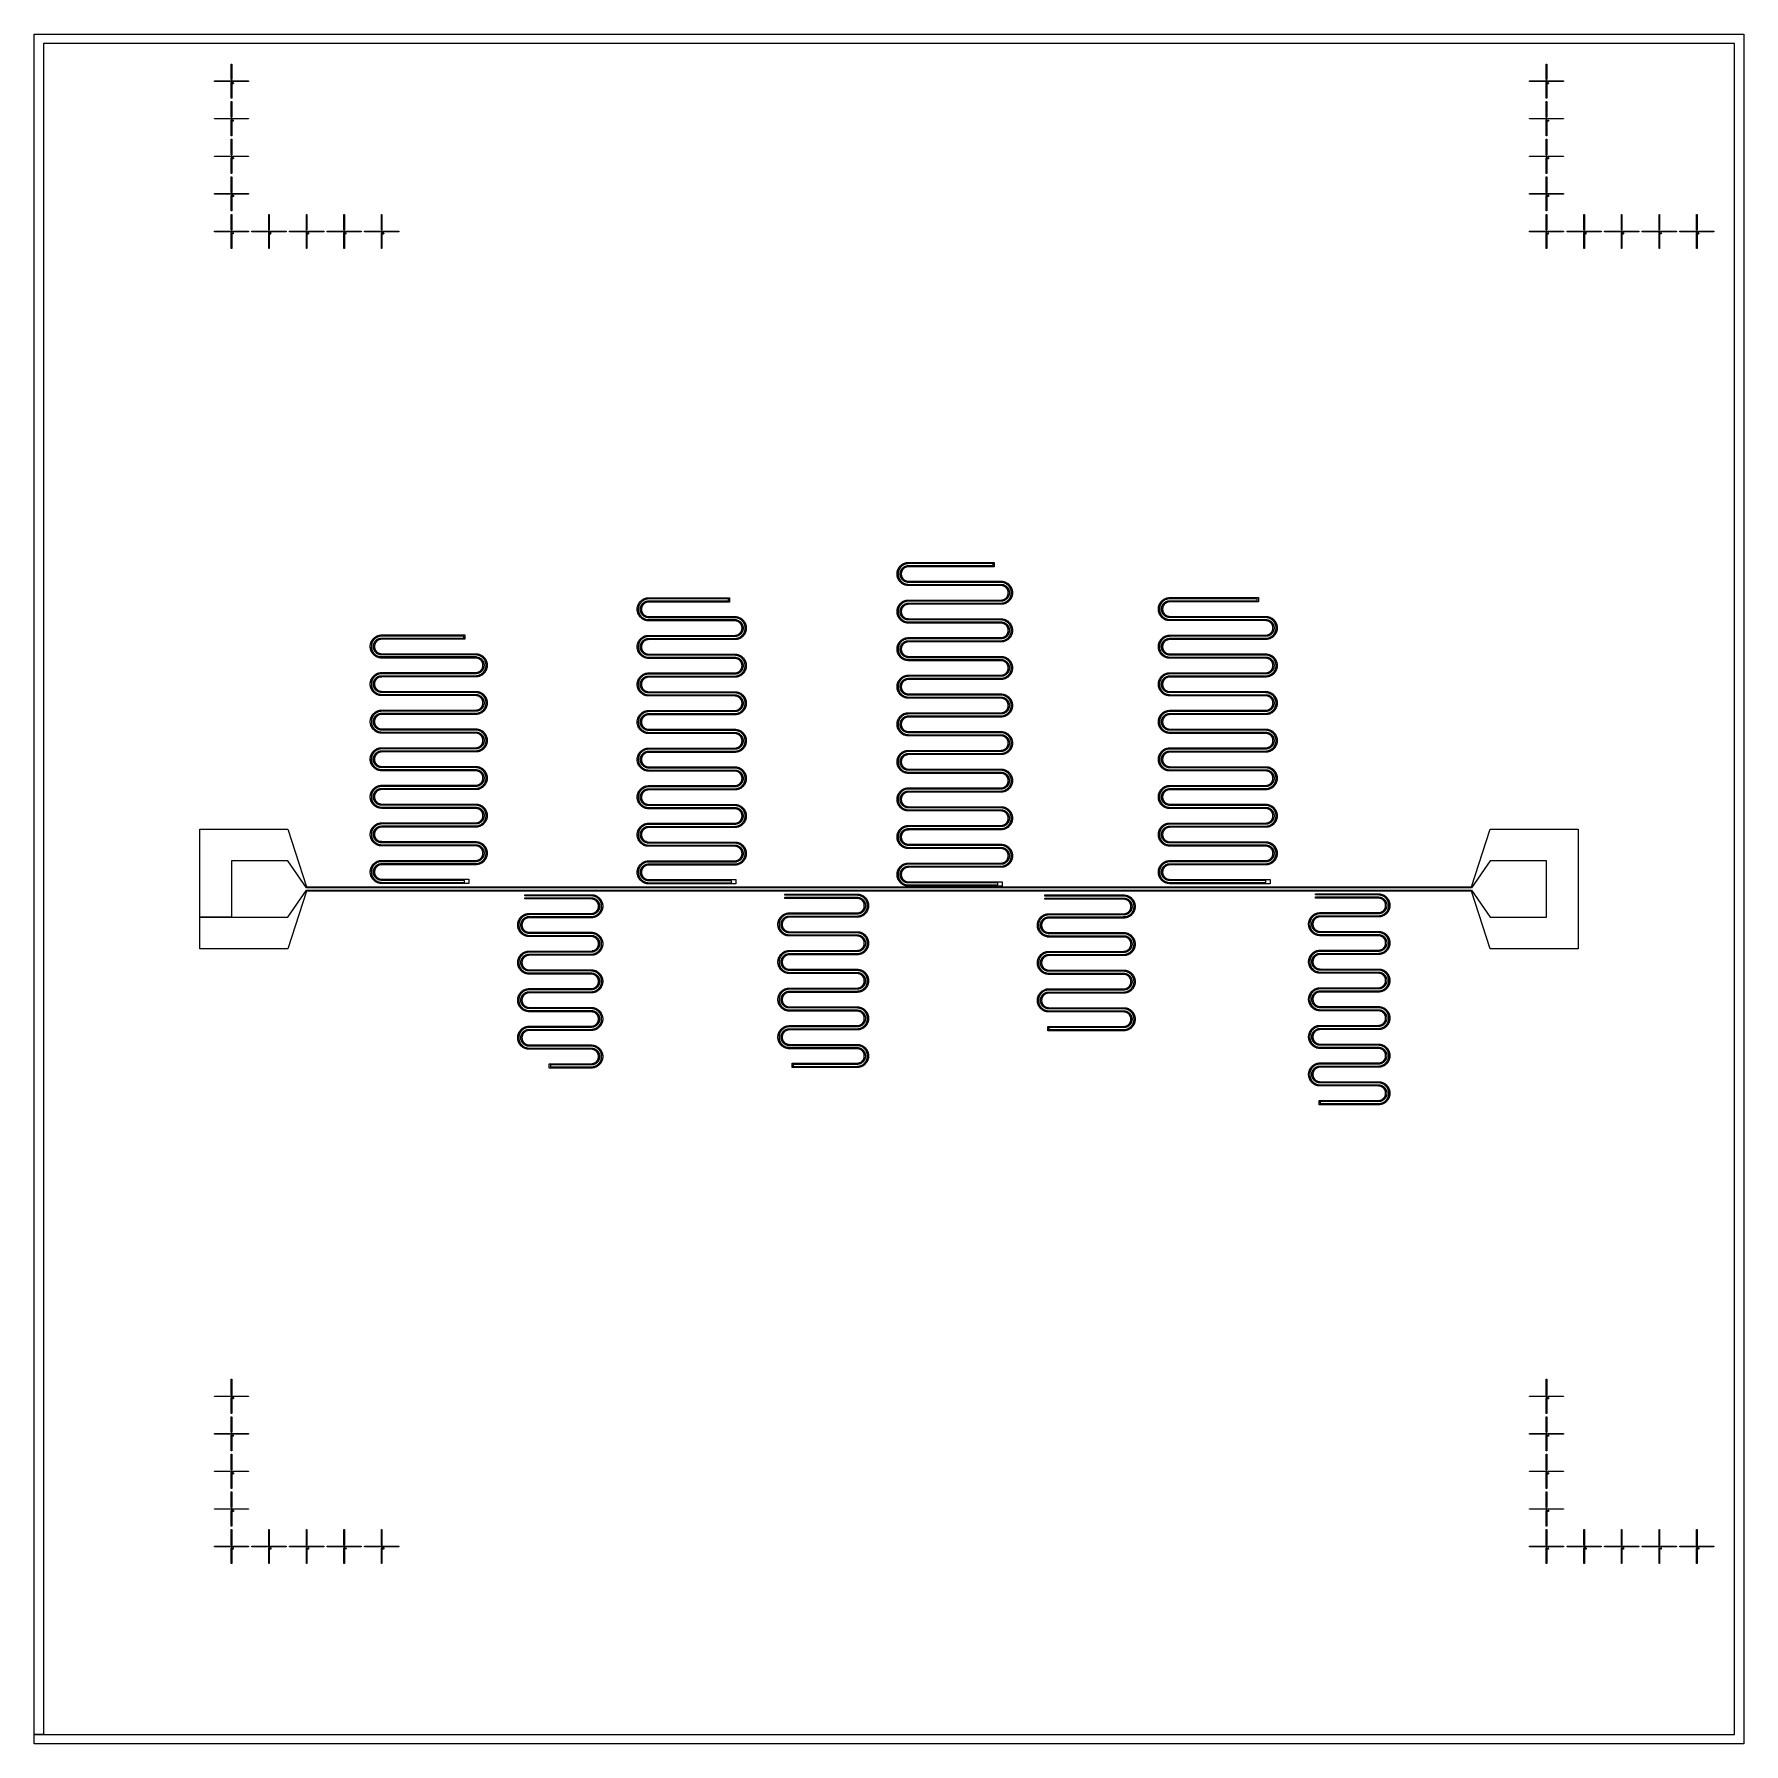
# Model space of a CAD drawing. Extents: x -4550 to 4550, y -4550 to 4550.
import ezdxf

# ---------------------------------------------------------------- set-up
doc = ezdxf.new("R2010")
doc.units = 0
for name, color, linetype in [('L10D0', 1, 'CONTINUOUS'), ('L1D0', 3, 'CONTINUOUS'), ('L9D0', 2, 'CONTINUOUS')]:
    doc.layers.add(name, color=color, linetype=linetype)

msp = doc.modelspace()

# ---------------------------------------------------------------- linework, layer by layer
at = {"layer": 'L10D0'}
msp.add_lwpolyline([(-4550, -4550), (-4550, -4500), (-4500, -4500), (4500, -4500), (4500, 4500), (-4500, 4500), (-4500, -4500), (-4550, -4500), (-4550, 4550), (4550, 4550), (4550, -4550)], close=True, dxfattribs=at)
at = {"layer": 'L1D0'}
for points in [[(43.242, 1668.251), (43.018, 1669.99), (42.814, 1672.222), (42.691, 1674.459), (42.65, 1676.7), (42.691, 1678.941), (42.814, 1681.178), (43.018, 1683.41), (43.304, 1685.633), (43.671, 1687.843), (44.118, 1690.039), (44.645, 1692.217), (45.251, 1694.375), (45.936, 1696.509), (46.698, 1698.616), (47.537, 1700.694), (48.451, 1702.74), (49.439, 1704.752), (50.5, 1706.726), (51.632, 1708.66), (52.834, 1710.551), (54.105, 1712.397), (55.442, 1714.196), (56.843, 1715.944), (58.308, 1717.64), (59.834, 1719.281), (61.419, 1720.866), (63.06, 1722.392), (64.756, 1723.857), (66.504, 1725.258), (68.303, 1726.595), (70.149, 1727.866), (72.04, 1729.068), (73.974, 1730.2), (75.948, 1731.261), (77.96, 1732.249), (80.006, 1733.163), (82.084, 1734.002), (84.191, 1734.764), (86.325, 1735.449), (88.483, 1736.055), (90.661, 1736.582), (92.857, 1737.029), (95.067, 1737.396), (97.29, 1737.682), (99.522, 1737.886), (101.759, 1738.009), (104, 1738.05), (560, 1738.05), (560, 1715.35), (104, 1715.35), (102.588, 1715.324), (101.179, 1715.247), (99.773, 1715.118), (98.373, 1714.938), (96.98, 1714.707), (95.596, 1714.425), (94.224, 1714.093), (92.865, 1713.711), (91.521, 1713.28), (90.193, 1712.8), (88.884, 1712.271), (87.595, 1711.696), (86.328, 1711.073), (85.084, 1710.405), (83.866, 1709.691), (82.674, 1708.934), (81.511, 1708.134), (80.378, 1707.291), (79.277, 1706.408), (78.208, 1705.485), (77.174, 1704.524), (76.176, 1703.526), (75.215, 1702.492), (74.292, 1701.423), (73.409, 1700.322), (72.566, 1699.189), (71.766, 1698.026), (71.009, 1696.834), (70.295, 1695.616), (69.627, 1694.372), (69.004, 1693.105), (68.429, 1691.816), (67.9, 1690.507), (67.42, 1689.179), (66.989, 1687.835), (66.607, 1686.476), (66.275, 1685.104), (65.993, 1683.72), (65.762, 1682.327), (65.582, 1680.927), (65.453, 1679.521), (65.376, 1678.112), (65.35, 1676.7), (65.376, 1675.288), (65.453, 1673.879), (65.582, 1672.473), (65.762, 1671.073), (65.993, 1669.68), (66.275, 1668.296), (66.286, 1668.251), (60.158, 1668.251), (59.873, 1669.884), (59.645, 1671.579), (59.481, 1673.282), (59.383, 1674.99), (59.35, 1676.7), (59.383, 1678.41), (59.481, 1680.118), (59.645, 1681.821), (59.873, 1683.516), (60.167, 1685.201), (60.524, 1686.874), (60.946, 1688.531), (61.431, 1690.172), (61.978, 1691.792), (62.587, 1693.391), (63.257, 1694.965), (63.986, 1696.512), (64.774, 1698.03), (65.62, 1699.517), (66.522, 1700.97), (67.479, 1702.388), (68.49, 1703.768), (69.553, 1705.108), (70.666, 1706.407), (71.829, 1707.662), (73.038, 1708.871), (74.293, 1710.034), (75.592, 1711.147), (76.932, 1712.21), (78.312, 1713.221), (79.73, 1714.178), (81.183, 1715.08), (82.67, 1715.926), (84.188, 1716.714), (85.735, 1717.443), (87.309, 1718.113), (88.908, 1718.722), (90.528, 1719.269), (92.169, 1719.754), (93.826, 1720.176), (95.499, 1720.533), (97.184, 1720.827), (98.879, 1721.055), (100.582, 1721.219), (102.29, 1721.317), (104, 1721.35), (554, 1721.35), (554, 1732.05), (104, 1732.05), (101.88, 1732.009), (99.763, 1731.888), (97.652, 1731.685), (95.551, 1731.401), (93.462, 1731.038), (91.388, 1730.594), (89.333, 1730.071), (87.3, 1729.47), (85.291, 1728.792), (83.309, 1728.037), (81.358, 1727.207), (79.44, 1726.303), (77.558, 1725.326), (75.715, 1724.277), (73.914, 1723.159), (72.156, 1721.972), (70.445, 1720.719), (68.784, 1719.402), (67.174, 1718.022), (65.619, 1716.581), (64.119, 1715.081), (62.678, 1713.526), (61.298, 1711.916), (59.981, 1710.255), (58.728, 1708.544), (57.541, 1706.786), (56.423, 1704.985), (55.374, 1703.142), (54.397, 1701.26), (53.493, 1699.342), (52.663, 1697.391), (51.908, 1695.409), (51.23, 1693.4), (50.629, 1691.367), (50.106, 1689.312), (49.662, 1687.238), (49.299, 1685.149), (49.015, 1683.048), (48.812, 1680.937), (48.691, 1678.82), (48.65, 1676.7), (48.691, 1674.58), (48.812, 1672.463), (49.015, 1670.352), (49.299, 1668.251)], [(83.953, 1618.722), (82.084, 1619.398), (80.006, 1620.237), (77.96, 1621.151), (75.948, 1622.139), (73.974, 1623.2), (72.04, 1624.332), (70.149, 1625.534), (68.303, 1626.805), (66.504, 1628.142), (64.756, 1629.543), (63.06, 1631.008), (61.419, 1632.534), (59.834, 1634.119), (58.308, 1635.76), (56.843, 1637.456), (55.442, 1639.204), (54.105, 1641.003), (52.834, 1642.849), (51.632, 1644.74), (50.5, 1646.674), (49.439, 1648.648), (48.451, 1650.66), (47.537, 1652.706), (46.698, 1654.784), (45.936, 1656.891), (45.251, 1659.025), (44.645, 1661.183), (44.118, 1663.361), (43.671, 1665.557), (43.304, 1667.767), (43.242, 1668.251), (49.299, 1668.251), (49.662, 1666.162), (50.106, 1664.088), (50.629, 1662.033), (51.23, 1660), (51.908, 1657.991), (52.663, 1656.009), (53.493, 1654.058), (54.397, 1652.14), (55.374, 1650.258), (56.423, 1648.415), (57.541, 1646.614), (58.728, 1644.856), (59.981, 1643.145), (61.298, 1641.484), (62.678, 1639.874), (64.119, 1638.319), (65.619, 1636.819), (67.174, 1635.378), (68.784, 1633.998), (70.445, 1632.681), (72.156, 1631.428), (73.914, 1630.241), (75.715, 1629.123), (77.558, 1628.074), (79.44, 1627.097), (81.358, 1626.193), (83.309, 1625.363), (85.291, 1624.608), (87.3, 1623.93), (89.333, 1623.329), (91.388, 1622.806), (93.462, 1622.362), (95.551, 1621.999), (97.652, 1621.715), (99.763, 1621.512), (101.88, 1621.391), (104, 1621.35), (596, 1621.35), (597.71, 1621.317), (599.418, 1621.219), (601.121, 1621.055), (602.816, 1620.827), (604.501, 1620.533), (606.174, 1620.176), (607.831, 1619.754), (609.472, 1619.269), (611.092, 1618.722)], [(632.009, 1618.722), (631.216, 1619.402), (629.555, 1620.719), (627.844, 1621.972), (626.086, 1623.159), (624.285, 1624.277), (622.442, 1625.326), (620.56, 1626.303), (618.642, 1627.207), (616.691, 1628.037), (614.709, 1628.792), (612.7, 1629.47), (610.667, 1630.071), (608.612, 1630.594), (606.538, 1631.038), (604.449, 1631.401), (602.348, 1631.685), (600.237, 1631.888), (598.12, 1632.009), (596, 1632.05), (104, 1632.05), (102.29, 1632.083), (100.582, 1632.181), (98.879, 1632.345), (97.184, 1632.573), (95.499, 1632.867), (93.826, 1633.224), (92.169, 1633.646), (90.528, 1634.131), (88.908, 1634.678), (87.309, 1635.287), (85.735, 1635.957), (84.188, 1636.686), (82.67, 1637.474), (81.183, 1638.32), (79.73, 1639.222), (78.312, 1640.179), (76.932, 1641.19), (75.592, 1642.253), (74.293, 1643.366), (73.038, 1644.529), (71.829, 1645.738), (70.666, 1646.993), (69.553, 1648.292), (68.49, 1649.632), (67.479, 1651.012), (66.522, 1652.43), (65.62, 1653.883), (64.774, 1655.37), (63.986, 1656.888), (63.257, 1658.435), (62.587, 1660.009), (61.978, 1661.608), (61.431, 1663.228), (60.946, 1664.869), (60.524, 1666.526), (60.167, 1668.199), (60.158, 1668.251), (66.286, 1668.251), (66.607, 1666.924), (66.989, 1665.565), (67.42, 1664.221), (67.9, 1662.893), (68.429, 1661.584), (69.004, 1660.295), (69.627, 1659.028), (70.295, 1657.784), (71.009, 1656.566), (71.766, 1655.374), (72.566, 1654.211), (73.409, 1653.078), (74.292, 1651.977), (75.215, 1650.908), (76.176, 1649.874), (77.174, 1648.876), (78.208, 1647.915), (79.277, 1646.992), (80.378, 1646.109), (81.511, 1645.266), (82.674, 1644.466), (83.866, 1643.709), (85.084, 1642.995), (86.328, 1642.327), (87.595, 1641.704), (88.884, 1641.129), (90.193, 1640.6), (91.521, 1640.12), (92.865, 1639.689), (94.224, 1639.307), (95.596, 1638.975), (96.98, 1638.693), (98.373, 1638.462), (99.773, 1638.282), (101.179, 1638.153), (102.588, 1638.076), (104, 1638.05), (596, 1638.05), (598.241, 1638.009), (600.478, 1637.886), (602.71, 1637.682), (604.933, 1637.396), (607.143, 1637.029), (609.339, 1636.582), (611.517, 1636.055), (613.675, 1635.449), (615.809, 1634.764), (617.916, 1634.002), (619.994, 1633.163), (622.04, 1632.249), (624.052, 1631.261), (626.026, 1630.2), (627.96, 1629.068), (629.851, 1627.866), (631.697, 1626.595), (633.496, 1625.258), (635.244, 1623.857), (636.94, 1622.392), (638.581, 1620.866), (640.166, 1619.281), (640.686, 1618.722)], [(-1339.968, 1481.884), (-1339.982, 1481.99), (-1340.186, 1484.222), (-1340.309, 1486.459), (-1340.35, 1488.7), (-1340.309, 1490.941), (-1340.186, 1493.178), (-1339.982, 1495.41), (-1339.696, 1497.633), (-1339.329, 1499.843), (-1338.882, 1502.039), (-1338.355, 1504.217), (-1337.749, 1506.375), (-1337.064, 1508.509), (-1336.302, 1510.616), (-1335.463, 1512.694), (-1334.549, 1514.74), (-1333.561, 1516.752), (-1332.5, 1518.726), (-1331.368, 1520.66), (-1330.166, 1522.551), (-1328.895, 1524.397), (-1327.558, 1526.196), (-1326.157, 1527.944), (-1324.692, 1529.64), (-1323.166, 1531.281), (-1321.581, 1532.866), (-1319.94, 1534.392), (-1318.244, 1535.857), (-1316.496, 1537.258), (-1315.1, 1538.295), (-1314.697, 1538.595), (-1312.851, 1539.866), (-1310.96, 1541.068), (-1309.026, 1542.2), (-1307.052, 1543.261), (-1305.04, 1544.249), (-1302.994, 1545.163), (-1300.916, 1546.002), (-1298.809, 1546.764), (-1296.675, 1547.449), (-1294.517, 1548.055), (-1292.339, 1548.582), (-1290.143, 1549.029), (-1287.933, 1549.396), (-1285.71, 1549.682), (-1283.478, 1549.886), (-1281.241, 1550.009), (-1279, 1550.05), (-849, 1550.05), (-849, 1527.35), (-1279, 1527.35), (-1280.412, 1527.324), (-1281.821, 1527.247), (-1283.227, 1527.118), (-1284.627, 1526.938), (-1286.02, 1526.707), (-1287.404, 1526.425), (-1288.776, 1526.093), (-1290.135, 1525.711), (-1291.479, 1525.28), (-1292.807, 1524.8), (-1294.116, 1524.271), (-1295.405, 1523.696), (-1296.672, 1523.073), (-1297.916, 1522.405), (-1299.134, 1521.691), (-1300.326, 1520.934), (-1301.489, 1520.134), (-1302.622, 1519.291), (-1303.723, 1518.408), (-1304.792, 1517.485), (-1305.826, 1516.524), (-1306.824, 1515.526), (-1307.785, 1514.492), (-1308.708, 1513.423), (-1309.591, 1512.322), (-1310.434, 1511.189), (-1311.234, 1510.026), (-1311.991, 1508.834), (-1312.705, 1507.616), (-1313.373, 1506.372), (-1313.996, 1505.105), (-1314.571, 1503.816), (-1315.1, 1502.507), (-1315.58, 1501.179), (-1316.011, 1499.835), (-1316.393, 1498.476), (-1316.725, 1497.104), (-1317.007, 1495.72), (-1317.238, 1494.327), (-1317.418, 1492.927), (-1317.547, 1491.521), (-1317.624, 1490.112), (-1317.65, 1488.7), (-1317.624, 1487.288), (-1317.547, 1485.879), (-1317.418, 1484.473), (-1317.238, 1483.073), (-1317.058, 1481.99), (-1317.041, 1481.884), (-1323.127, 1481.884), (-1323.141, 1481.99), (-1323.355, 1483.579), (-1323.519, 1485.282), (-1323.617, 1486.99), (-1323.65, 1488.7), (-1323.617, 1490.41), (-1323.519, 1492.118), (-1323.355, 1493.821), (-1323.127, 1495.516), (-1322.833, 1497.201), (-1322.476, 1498.874), (-1322.054, 1500.531), (-1321.569, 1502.172), (-1321.022, 1503.792), (-1320.413, 1505.391), (-1319.743, 1506.965), (-1319.014, 1508.512), (-1318.226, 1510.03), (-1317.38, 1511.517), (-1316.478, 1512.97), (-1315.521, 1514.388), (-1315.1, 1514.963), (-1314.51, 1515.768), (-1313.447, 1517.108), (-1312.334, 1518.407), (-1311.171, 1519.662), (-1309.962, 1520.871), (-1308.707, 1522.034), (-1307.408, 1523.147), (-1306.068, 1524.21), (-1304.688, 1525.221), (-1303.27, 1526.178), (-1301.817, 1527.08), (-1300.33, 1527.926), (-1298.812, 1528.714), (-1297.265, 1529.443), (-1295.691, 1530.113), (-1294.092, 1530.722), (-1292.472, 1531.269), (-1290.831, 1531.754), (-1289.174, 1532.176), (-1287.501, 1532.533), (-1285.816, 1532.827), (-1284.121, 1533.055), (-1282.418, 1533.219), (-1280.71, 1533.317), (-1279, 1533.35), (-855, 1533.35), (-855, 1544.05), (-1279, 1544.05), (-1281.12, 1544.009), (-1283.237, 1543.888), (-1285.348, 1543.685), (-1287.449, 1543.401), (-1289.538, 1543.038), (-1291.612, 1542.594), (-1293.667, 1542.071), (-1295.7, 1541.47), (-1297.709, 1540.792), (-1299.691, 1540.037), (-1301.642, 1539.207), (-1303.56, 1538.303), (-1305.442, 1537.326), (-1307.285, 1536.277), (-1309.086, 1535.159), (-1310.844, 1533.972), (-1312.555, 1532.719), (-1314.216, 1531.402), (-1315.1, 1530.644), (-1315.826, 1530.022), (-1317.381, 1528.581), (-1318.881, 1527.081), (-1320.322, 1525.526), (-1321.702, 1523.916), (-1323.019, 1522.255), (-1324.272, 1520.544), (-1325.459, 1518.786), (-1326.577, 1516.985), (-1327.626, 1515.142), (-1328.603, 1513.26), (-1329.507, 1511.342), (-1330.337, 1509.391), (-1331.092, 1507.409), (-1331.77, 1505.4), (-1332.371, 1503.367), (-1332.894, 1501.312), (-1333.338, 1499.238), (-1333.701, 1497.149), (-1333.985, 1495.048), (-1334.188, 1492.937), (-1334.309, 1490.82), (-1334.35, 1488.7), (-1334.309, 1486.58), (-1334.188, 1484.463), (-1333.985, 1482.352), (-1333.936, 1481.99), (-1333.922, 1481.884)], [(52.505, 1510.034), (52.834, 1510.551), (54.105, 1512.397), (55.442, 1514.196), (56.843, 1515.944), (58.308, 1517.64), (59.834, 1519.281), (61.419, 1520.866), (63.06, 1522.392), (64.756, 1523.857), (66.504, 1525.258), (68.303, 1526.595), (70.149, 1527.866), (72.04, 1529.068), (73.974, 1530.2), (75.948, 1531.261), (77.96, 1532.249), (80.006, 1533.163), (82.084, 1534.002), (84.191, 1534.764), (86.325, 1535.449), (88.483, 1536.055), (90.661, 1536.582), (92.857, 1537.029), (95.067, 1537.396), (97.29, 1537.682), (99.522, 1537.886), (101.759, 1538.009), (104, 1538.05), (596, 1538.05), (597.412, 1538.076), (598.821, 1538.153), (600.227, 1538.282), (601.627, 1538.462), (603.02, 1538.693), (604.404, 1538.975), (605.776, 1539.307), (607.135, 1539.689), (608.479, 1540.12), (609.807, 1540.6), (611.116, 1541.129), (612.405, 1541.704), (613.672, 1542.327), (614.916, 1542.995), (616.134, 1543.709), (617.326, 1544.466), (618.489, 1545.266), (619.622, 1546.109), (620.723, 1546.992), (621.792, 1547.915), (622.826, 1548.876), (623.582, 1549.632), (631.51, 1549.632), (630.447, 1548.292), (629.334, 1546.993), (628.171, 1545.738), (626.962, 1544.529), (625.707, 1543.366), (624.408, 1542.253), (623.068, 1541.19), (621.688, 1540.179), (620.27, 1539.222), (618.817, 1538.32), (617.33, 1537.474), (615.812, 1536.686), (614.265, 1535.957), (612.691, 1535.287), (611.092, 1534.678), (609.472, 1534.131), (607.831, 1533.646), (606.174, 1533.224), (604.501, 1532.867), (602.816, 1532.573), (601.121, 1532.345), (599.418, 1532.181), (597.71, 1532.083), (596, 1532.05), (104, 1532.05), (101.88, 1532.009), (99.763, 1531.888), (97.652, 1531.685), (95.551, 1531.401), (93.462, 1531.038), (91.388, 1530.594), (89.333, 1530.071), (87.3, 1529.47), (85.291, 1528.792), (83.309, 1528.037), (81.358, 1527.207), (79.44, 1526.303), (77.558, 1525.326), (75.715, 1524.277), (73.914, 1523.159), (72.156, 1521.972), (70.445, 1520.719), (68.784, 1519.402), (67.174, 1518.022), (65.619, 1516.581), (64.119, 1515.081), (62.678, 1513.526), (61.298, 1511.916), (59.981, 1510.255), (59.819, 1510.034)], [(74.293, 1510.034), (75.592, 1511.147), (76.932, 1512.21), (78.312, 1513.221), (79.73, 1514.178), (81.183, 1515.08), (82.67, 1515.926), (84.188, 1516.714), (85.735, 1517.443), (87.309, 1518.113), (88.908, 1518.722), (90.528, 1519.269), (92.169, 1519.754), (93.826, 1520.176), (95.499, 1520.533), (97.184, 1520.827), (98.879, 1521.055), (100.582, 1521.219), (102.29, 1521.317), (104, 1521.35), (596, 1521.35), (598.12, 1521.391), (600.237, 1521.512), (602.348, 1521.715), (604.449, 1521.999), (606.538, 1522.362), (608.612, 1522.806), (610.667, 1523.329), (612.7, 1523.93), (614.709, 1524.608), (616.691, 1525.363), (618.642, 1526.193), (620.56, 1527.097), (622.442, 1528.074), (624.285, 1529.123), (626.086, 1530.241), (627.844, 1531.428), (629.555, 1532.681), (631.216, 1533.998), (632.826, 1535.378), (634.381, 1536.819), (635.881, 1538.319), (637.322, 1539.874), (638.702, 1541.484), (640.019, 1543.145), (641.272, 1544.856), (642.459, 1546.614), (643.577, 1548.415), (644.27, 1549.632), (651.044, 1549.632), (650.561, 1548.648), (649.5, 1546.674), (648.368, 1544.74), (647.166, 1542.849), (645.895, 1541.003), (644.558, 1539.204), (643.157, 1537.456), (641.692, 1535.76), (640.166, 1534.119), (638.581, 1532.534), (636.94, 1531.008), (635.244, 1529.543), (633.496, 1528.142), (631.697, 1526.805), (629.851, 1525.534), (627.96, 1524.332), (626.026, 1523.2), (624.052, 1522.139), (622.04, 1521.151), (619.994, 1520.237), (617.916, 1519.398), (615.809, 1518.636), (613.675, 1517.951), (611.517, 1517.345), (609.339, 1516.818), (607.143, 1516.371), (604.933, 1516.004), (602.71, 1515.718), (600.478, 1515.514), (598.241, 1515.391), (596, 1515.35), (104, 1515.35), (102.588, 1515.324), (101.179, 1515.247), (99.773, 1515.118), (98.373, 1514.938), (96.98, 1514.707), (95.596, 1514.425), (94.224, 1514.093), (92.865, 1513.711), (91.521, 1513.28), (90.193, 1512.8), (88.884, 1512.271), (87.595, 1511.696), (86.328, 1511.073), (85.084, 1510.405), (84.451, 1510.034)], [(623.582, 1549.632), (623.824, 1549.874), (624.785, 1550.908), (625.708, 1551.977), (626.591, 1553.078), (627.434, 1554.211), (628.234, 1555.374), (628.991, 1556.566), (629.705, 1557.784), (630.373, 1559.028), (630.996, 1560.295), (631.571, 1561.584), (632.1, 1562.893), (632.58, 1564.221), (633.011, 1565.565), (633.393, 1566.924), (633.725, 1568.296), (634.007, 1569.68), (634.238, 1571.073), (634.418, 1572.473), (634.547, 1573.879), (634.624, 1575.288), (634.65, 1576.7), (634.624, 1578.112), (634.547, 1579.521), (634.418, 1580.927), (634.238, 1582.327), (634.007, 1583.72), (633.725, 1585.104), (633.393, 1586.476), (633.011, 1587.835), (632.58, 1589.179), (632.1, 1590.507), (631.571, 1591.816), (630.996, 1593.105), (630.373, 1594.372), (629.705, 1595.616), (628.991, 1596.834), (628.234, 1598.026), (627.434, 1599.189), (626.591, 1600.322), (625.708, 1601.423), (624.785, 1602.492), (623.824, 1603.526), (622.826, 1604.524), (621.792, 1605.485), (620.723, 1606.408), (619.622, 1607.291), (618.489, 1608.134), (617.326, 1608.934), (616.134, 1609.691), (614.916, 1610.405), (613.672, 1611.073), (612.405, 1611.696), (611.116, 1612.271), (609.807, 1612.8), (608.479, 1613.28), (607.135, 1613.711), (605.776, 1614.093), (604.404, 1614.425), (603.02, 1614.707), (601.627, 1614.938), (600.227, 1615.118), (598.821, 1615.247), (597.412, 1615.324), (596, 1615.35), (104, 1615.35), (101.759, 1615.391), (99.522, 1615.514), (97.29, 1615.718), (95.067, 1616.004), (92.857, 1616.371), (90.661, 1616.818), (88.483, 1617.345), (86.325, 1617.951), (84.191, 1618.636), (83.953, 1618.722), (611.092, 1618.722), (612.691, 1618.113), (614.265, 1617.443), (615.812, 1616.714), (617.33, 1615.926), (618.817, 1615.08), (620.27, 1614.178), (621.688, 1613.221), (623.068, 1612.21), (624.408, 1611.147), (625.707, 1610.034), (626.962, 1608.871), (628.171, 1607.662), (629.334, 1606.407), (630.447, 1605.108), (631.51, 1603.768), (632.521, 1602.388), (633.478, 1600.97), (634.38, 1599.517), (635.226, 1598.03), (636.014, 1596.512), (636.743, 1594.965), (637.413, 1593.391), (638.022, 1591.792), (638.569, 1590.172), (639.054, 1588.531), (639.476, 1586.874), (639.833, 1585.201), (640.127, 1583.516), (640.355, 1581.821), (640.519, 1580.118), (640.617, 1578.41), (640.65, 1576.7), (640.617, 1574.99), (640.519, 1573.282), (640.355, 1571.579), (640.127, 1569.884), (639.833, 1568.199), (639.476, 1566.526), (639.054, 1564.869), (638.569, 1563.228), (638.022, 1561.608), (637.413, 1560.009), (636.743, 1558.435), (636.014, 1556.888), (635.226, 1555.37), (634.38, 1553.883), (633.478, 1552.43), (632.521, 1551.012), (631.51, 1549.632)], [(644.27, 1549.632), (644.626, 1550.258), (645.603, 1552.14), (646.507, 1554.058), (647.337, 1556.009), (648.092, 1557.991), (648.77, 1560), (649.371, 1562.033), (649.894, 1564.088), (650.338, 1566.162), (650.701, 1568.251), (650.985, 1570.352), (651.188, 1572.463), (651.309, 1574.58), (651.35, 1576.7), (651.309, 1578.82), (651.188, 1580.937), (650.985, 1583.048), (650.701, 1585.149), (650.338, 1587.238), (649.894, 1589.312), (649.371, 1591.367), (648.77, 1593.4), (648.092, 1595.409), (647.337, 1597.391), (646.507, 1599.342), (645.603, 1601.26), (644.626, 1603.142), (643.577, 1604.985), (642.459, 1606.786), (641.272, 1608.544), (640.019, 1610.255), (638.702, 1611.916), (637.322, 1613.526), (635.881, 1615.081), (634.381, 1616.581), (632.826, 1618.022), (632.009, 1618.722), (640.686, 1618.722), (641.692, 1617.64), (643.157, 1615.944), (644.558, 1614.196), (645.895, 1612.397), (647.166, 1610.551), (648.368, 1608.66), (649.5, 1606.726), (650.561, 1604.752), (651.549, 1602.74), (652.463, 1600.694), (653.302, 1598.616), (654.064, 1596.509), (654.749, 1594.375), (655.355, 1592.217), (655.882, 1590.039), (656.329, 1587.843), (656.696, 1585.633), (656.982, 1583.41), (657.186, 1581.178), (657.309, 1578.941), (657.35, 1576.7), (657.309, 1574.459), (657.186, 1572.222), (656.982, 1569.99), (656.696, 1567.767), (656.329, 1565.557), (655.882, 1563.361), (655.355, 1561.183), (654.749, 1559.025), (654.064, 1556.891), (653.302, 1554.784), (652.463, 1552.706), (651.549, 1550.66), (651.044, 1549.632)], [(1434.018, 1482.99), (1433.814, 1485.222), (1433.691, 1487.459), (1433.65, 1489.7), (1433.691, 1491.941), (1433.814, 1494.178), (1434.018, 1496.41), (1434.304, 1498.633), (1434.671, 1500.843), (1435.118, 1503.039), (1435.645, 1505.217), (1436.251, 1507.375), (1436.936, 1509.509), (1437.698, 1511.616), (1438.537, 1513.694), (1439.451, 1515.74), (1440.439, 1517.752), (1441.5, 1519.726), (1442.632, 1521.66), (1443.834, 1523.551), (1445.105, 1525.397), (1446.442, 1527.196), (1447.843, 1528.944), (1449.308, 1530.64), (1450.834, 1532.281), (1452.419, 1533.866), (1454.06, 1535.392), (1455.756, 1536.857), (1457.504, 1538.258), (1458.9, 1539.295), (1459.303, 1539.595), (1461.149, 1540.866), (1463.04, 1542.068), (1464.974, 1543.2), (1466.948, 1544.261), (1468.96, 1545.249), (1471.006, 1546.163), (1473.084, 1547.002), (1475.191, 1547.764), (1477.325, 1548.449), (1479.483, 1549.055), (1481.661, 1549.582), (1483.857, 1550.029), (1486.067, 1550.396), (1488.29, 1550.682), (1490.522, 1550.886), (1492.759, 1551.009), (1495, 1551.05), (1966, 1551.05), (1966, 1528.35), (1495, 1528.35), (1493.588, 1528.324), (1492.179, 1528.247), (1490.773, 1528.118), (1489.373, 1527.938), (1487.98, 1527.707), (1486.596, 1527.425), (1485.224, 1527.093), (1483.865, 1526.711), (1482.521, 1526.28), (1481.193, 1525.8), (1479.884, 1525.271), (1478.595, 1524.696), (1477.328, 1524.073), (1476.084, 1523.405), (1474.866, 1522.691), (1473.674, 1521.934), (1472.511, 1521.134), (1471.378, 1520.291), (1470.277, 1519.408), (1469.208, 1518.485), (1468.174, 1517.524), (1467.176, 1516.526), (1466.215, 1515.492), (1465.292, 1514.423), (1464.409, 1513.322), (1463.566, 1512.189), (1462.766, 1511.026), (1462.009, 1509.834), (1461.295, 1508.616), (1460.627, 1507.372), (1460.004, 1506.105), (1459.429, 1504.816), (1458.9, 1503.507), (1458.42, 1502.179), (1457.989, 1500.835), (1457.607, 1499.476), (1457.275, 1498.104), (1456.993, 1496.72), (1456.762, 1495.327), (1456.582, 1493.927), (1456.453, 1492.521), (1456.376, 1491.112), (1456.35, 1489.7), (1456.376, 1488.288), (1456.453, 1486.879), (1456.582, 1485.473), (1456.762, 1484.073), (1456.942, 1482.99), (1450.859, 1482.99), (1450.645, 1484.579), (1450.481, 1486.282), (1450.383, 1487.99), (1450.35, 1489.7), (1450.383, 1491.41), (1450.481, 1493.118), (1450.645, 1494.821), (1450.873, 1496.516), (1451.167, 1498.201), (1451.524, 1499.874), (1451.946, 1501.531), (1452.431, 1503.172), (1452.978, 1504.792), (1453.587, 1506.391), (1454.257, 1507.965), (1454.986, 1509.512), (1455.774, 1511.03), (1456.62, 1512.517), (1457.522, 1513.97), (1458.479, 1515.388), (1458.9, 1515.963), (1459.49, 1516.768), (1460.553, 1518.108), (1461.666, 1519.407), (1462.829, 1520.662), (1464.038, 1521.871), (1465.293, 1523.034), (1466.592, 1524.147), (1467.932, 1525.21), (1469.312, 1526.221), (1470.73, 1527.178), (1472.183, 1528.08), (1473.67, 1528.926), (1475.188, 1529.714), (1476.735, 1530.443), (1478.309, 1531.113), (1479.908, 1531.722), (1481.528, 1532.269), (1483.169, 1532.754), (1484.826, 1533.176), (1486.499, 1533.533), (1488.184, 1533.827), (1489.879, 1534.055), (1491.582, 1534.219), (1493.29, 1534.317), (1495, 1534.35), (1960, 1534.35), (1960, 1545.05), (1495, 1545.05), (1492.88, 1545.009), (1490.763, 1544.888), (1488.652, 1544.685), (1486.551, 1544.401), (1484.462, 1544.038), (1482.388, 1543.594), (1480.333, 1543.071), (1478.3, 1542.47), (1476.291, 1541.792), (1474.309, 1541.037), (1472.358, 1540.207), (1470.44, 1539.303), (1468.558, 1538.326), (1466.715, 1537.277), (1464.914, 1536.159), (1463.156, 1534.972), (1461.445, 1533.719), (1459.784, 1532.402), (1458.9, 1531.644), (1458.174, 1531.022), (1456.619, 1529.581), (1455.119, 1528.081), (1453.678, 1526.526), (1452.298, 1524.916), (1450.981, 1523.255), (1449.728, 1521.544), (1448.541, 1519.786), (1447.423, 1517.985), (1446.374, 1516.142), (1445.397, 1514.26), (1444.493, 1512.342), (1443.663, 1510.391), (1442.908, 1508.409), (1442.23, 1506.4), (1441.629, 1504.367), (1441.106, 1502.312), (1440.662, 1500.238), (1440.299, 1498.149), (1440.015, 1496.048), (1439.812, 1493.937), (1439.691, 1491.82), (1439.65, 1489.7), (1439.691, 1487.58), (1439.812, 1485.463), (1440.015, 1483.352), (1440.064, 1482.99)], [(-1302.994, 1432.237), (-1303.657, 1432.533), (-1305.04, 1433.151), (-1307.052, 1434.139), (-1309.026, 1435.2), (-1310.96, 1436.332), (-1312.851, 1437.534), (-1314.697, 1438.805), (-1316.496, 1440.142), (-1318.244, 1441.543), (-1319.94, 1443.008), (-1321.581, 1444.534), (-1323.166, 1446.119), (-1324.692, 1447.76), (-1326.157, 1449.456), (-1327.558, 1451.204), (-1328.895, 1453.003), (-1330.166, 1454.849), (-1331.368, 1456.74), (-1332.5, 1458.674), (-1333.561, 1460.648), (-1334.549, 1462.66), (-1335.463, 1464.706), (-1336.302, 1466.784), (-1337.064, 1468.891), (-1337.749, 1471.025), (-1338.355, 1473.183), (-1338.882, 1475.361), (-1339.329, 1477.557), (-1339.49, 1478.526), (-1339.696, 1479.767), (-1339.968, 1481.884), (-1333.922, 1481.884), (-1333.701, 1480.251), (-1333.401, 1478.526), (-1333.338, 1478.162), (-1332.894, 1476.088), (-1332.371, 1474.033), (-1331.77, 1472), (-1331.092, 1469.991), (-1330.337, 1468.009), (-1329.507, 1466.058), (-1328.603, 1464.14), (-1327.626, 1462.258), (-1326.577, 1460.415), (-1325.459, 1458.614), (-1324.272, 1456.856), (-1323.019, 1455.145), (-1321.702, 1453.484), (-1320.322, 1451.874), (-1318.881, 1450.319), (-1317.381, 1448.819), (-1315.826, 1447.378), (-1314.216, 1445.998), (-1312.555, 1444.681), (-1310.844, 1443.428), (-1309.086, 1442.241), (-1307.285, 1441.123), (-1305.442, 1440.074), (-1303.56, 1439.097), (-1301.642, 1438.193), (-1299.691, 1437.363), (-1297.709, 1436.608), (-1295.7, 1435.93), (-1293.667, 1435.329), (-1291.612, 1434.806), (-1289.538, 1434.362), (-1287.449, 1433.999), (-1285.348, 1433.715), (-1283.237, 1433.512), (-1281.12, 1433.391), (-1279, 1433.35), (-821, 1433.35), (-819.29, 1433.317), (-817.582, 1433.219), (-815.879, 1433.055), (-814.184, 1432.827), (-812.499, 1432.533), (-811.112, 1432.237)], [(-786.837, 1432.237), (-787.21, 1432.533), (-787.445, 1432.719), (-789.156, 1433.972), (-790.914, 1435.159), (-792.715, 1436.277), (-794.558, 1437.326), (-796.44, 1438.303), (-798.358, 1439.207), (-800.309, 1440.037), (-802.291, 1440.792), (-804.3, 1441.47), (-806.333, 1442.071), (-808.388, 1442.594), (-810.462, 1443.038), (-812.551, 1443.401), (-814.652, 1443.685), (-816.763, 1443.888), (-818.88, 1444.009), (-821, 1444.05), (-1279, 1444.05), (-1280.71, 1444.083), (-1282.418, 1444.181), (-1284.121, 1444.345), (-1285.816, 1444.573), (-1287.501, 1444.867), (-1289.174, 1445.224), (-1290.831, 1445.646), (-1292.472, 1446.131), (-1294.092, 1446.678), (-1295.691, 1447.287), (-1297.265, 1447.957), (-1298.812, 1448.686), (-1300.33, 1449.474), (-1301.817, 1450.32), (-1303.27, 1451.222), (-1304.688, 1452.179), (-1306.068, 1453.19), (-1307.408, 1454.253), (-1308.707, 1455.366), (-1309.962, 1456.529), (-1311.171, 1457.738), (-1312.334, 1458.993), (-1313.447, 1460.292), (-1314.51, 1461.632), (-1315.521, 1463.012), (-1316.478, 1464.43), (-1317.38, 1465.883), (-1318.226, 1467.37), (-1319.014, 1468.888), (-1319.743, 1470.435), (-1320.413, 1472.009), (-1321.022, 1473.608), (-1321.569, 1475.228), (-1322.054, 1476.869), (-1322.476, 1478.526), (-1322.833, 1480.199), (-1323.127, 1481.884), (-1317.041, 1481.884), (-1317.007, 1481.68), (-1316.725, 1480.296), (-1316.393, 1478.924), (-1316.281, 1478.526), (-1316.011, 1477.565), (-1315.58, 1476.221), (-1315.1, 1474.893), (-1314.571, 1473.584), (-1313.996, 1472.295), (-1313.373, 1471.028), (-1312.705, 1469.784), (-1311.991, 1468.566), (-1311.234, 1467.374), (-1310.434, 1466.211), (-1309.591, 1465.078), (-1308.708, 1463.977), (-1307.785, 1462.908), (-1306.824, 1461.874), (-1305.826, 1460.876), (-1304.792, 1459.915), (-1303.723, 1458.992), (-1302.622, 1458.109), (-1301.489, 1457.266), (-1300.326, 1456.466), (-1299.134, 1455.709), (-1297.916, 1454.995), (-1296.672, 1454.327), (-1295.405, 1453.704), (-1294.116, 1453.129), (-1292.807, 1452.6), (-1291.479, 1452.12), (-1290.135, 1451.689), (-1288.776, 1451.307), (-1287.404, 1450.975), (-1286.02, 1450.693), (-1284.627, 1450.462), (-1283.227, 1450.282), (-1281.821, 1450.153), (-1280.412, 1450.076), (-1279, 1450.05), (-821, 1450.05), (-818.759, 1450.009), (-816.522, 1449.886), (-814.29, 1449.682), (-812.067, 1449.396), (-809.857, 1449.029), (-807.661, 1448.582), (-805.483, 1448.055), (-803.325, 1447.449), (-801.191, 1446.764), (-799.084, 1446.002), (-797.006, 1445.163), (-794.96, 1444.249), (-792.948, 1443.261), (-790.974, 1442.2), (-789.04, 1441.068), (-787.149, 1439.866), (-785.303, 1438.595), (-783.504, 1437.258), (-781.756, 1435.857), (-780.06, 1434.392), (-778.419, 1432.866), (-777.79, 1432.237)], [(56.367, 1438.05), (55.442, 1439.204), (54.105, 1441.003), (52.834, 1442.849), (51.632, 1444.74), (50.5, 1446.674), (49.439, 1448.648), (48.451, 1450.66), (47.537, 1452.706), (46.698, 1454.784), (45.936, 1456.891), (45.251, 1459.025), (44.645, 1461.183), (44.118, 1463.361), (43.671, 1465.557), (43.304, 1467.767), (43.018, 1469.99), (42.814, 1472.222), (42.691, 1474.459), (42.65, 1476.7), (42.691, 1478.941), (42.814, 1481.178), (43.018, 1483.41), (43.304, 1485.633), (43.671, 1487.843), (44.118, 1490.039), (44.645, 1492.217), (45.251, 1494.375), (45.936, 1496.509), (46.698, 1498.616), (47.537, 1500.694), (48.451, 1502.74), (49.439, 1504.752), (50.5, 1506.726), (51.632, 1508.66), (52.505, 1510.034), (59.819, 1510.034), (58.728, 1508.544), (57.541, 1506.786), (56.423, 1504.985), (55.374, 1503.142), (54.397, 1501.26), (53.493, 1499.342), (52.663, 1497.391), (51.908, 1495.409), (51.23, 1493.4), (50.629, 1491.367), (50.106, 1489.312), (49.662, 1487.238), (49.299, 1485.149), (49.015, 1483.048), (48.812, 1480.937), (48.691, 1478.82), (48.65, 1476.7), (48.691, 1474.58), (48.812, 1472.463), (49.015, 1470.352), (49.299, 1468.251), (49.662, 1466.162), (50.106, 1464.088), (50.629, 1462.033), (51.23, 1460), (51.908, 1457.991), (52.663, 1456.009), (53.493, 1454.058), (54.397, 1452.14), (55.374, 1450.258), (56.423, 1448.415), (57.541, 1446.614), (58.728, 1444.856), (59.981, 1443.145), (61.298, 1441.484), (62.678, 1439.874), (64.119, 1438.319), (64.388, 1438.05)], [(81.658, 1438.05), (81.183, 1438.32), (79.73, 1439.222), (78.312, 1440.179), (76.932, 1441.19), (75.592, 1442.253), (74.293, 1443.366), (73.038, 1444.529), (71.829, 1445.738), (70.666, 1446.993), (69.553, 1448.292), (68.49, 1449.632), (67.479, 1451.012), (66.522, 1452.43), (65.62, 1453.883), (64.774, 1455.37), (63.986, 1456.888), (63.257, 1458.435), (62.587, 1460.009), (61.978, 1461.608), (61.431, 1463.228), (60.946, 1464.869), (60.524, 1466.526), (60.167, 1468.199), (59.873, 1469.884), (59.645, 1471.579), (59.481, 1473.282), (59.383, 1474.99), (59.35, 1476.7), (59.383, 1478.41), (59.481, 1480.118), (59.645, 1481.821), (59.873, 1483.516), (60.167, 1485.201), (60.524, 1486.874), (60.946, 1488.531), (61.431, 1490.172), (61.978, 1491.792), (62.587, 1493.391), (63.257, 1494.965), (63.986, 1496.512), (64.774, 1498.03), (65.62, 1499.517), (66.522, 1500.97), (67.479, 1502.388), (68.49, 1503.768), (69.553, 1505.108), (70.666, 1506.407), (71.829, 1507.662), (73.038, 1508.871), (74.293, 1510.034), (84.451, 1510.034), (83.866, 1509.691), (82.674, 1508.934), (81.511, 1508.134), (80.378, 1507.291), (79.277, 1506.408), (78.208, 1505.485), (77.174, 1504.524), (76.176, 1503.526), (75.215, 1502.492), (74.292, 1501.423), (73.409, 1500.322), (72.566, 1499.189), (71.766, 1498.026), (71.009, 1496.834), (70.295, 1495.616), (69.627, 1494.372), (69.004, 1493.105), (68.429, 1491.816), (67.9, 1490.507), (67.42, 1489.179), (66.989, 1487.835), (66.607, 1486.476), (66.275, 1485.104), (65.993, 1483.72), (65.762, 1482.327), (65.582, 1480.927), (65.453, 1479.521), (65.376, 1478.112), (65.35, 1476.7), (65.376, 1475.288), (65.453, 1473.879), (65.582, 1472.473), (65.762, 1471.073), (65.993, 1469.68), (66.275, 1468.296), (66.607, 1466.924), (66.989, 1465.565), (67.42, 1464.221), (67.9, 1462.893), (68.429, 1461.584), (69.004, 1460.295), (69.627, 1459.028), (70.295, 1457.784), (71.009, 1456.566), (71.766, 1455.374), (72.566, 1454.211), (73.409, 1453.078), (74.292, 1451.977), (75.215, 1450.908), (76.176, 1449.874), (77.174, 1448.876), (78.208, 1447.915), (79.277, 1446.992), (80.378, 1446.109), (81.511, 1445.266), (82.674, 1444.466), (83.866, 1443.709), (85.084, 1442.995), (86.328, 1442.327), (87.595, 1441.704), (88.884, 1441.129), (90.193, 1440.6), (91.521, 1440.12), (92.865, 1439.689), (94.224, 1439.307), (95.596, 1438.975), (96.98, 1438.693), (98.373, 1438.462), (99.773, 1438.282), (101.179, 1438.153), (102.588, 1438.076), (104, 1438.05)], [(1470.343, 1433.533), (1468.96, 1434.151), (1466.948, 1435.139), (1464.974, 1436.2), (1463.04, 1437.332), (1461.149, 1438.534), (1459.303, 1439.805), (1457.504, 1441.142), (1455.756, 1442.543), (1454.06, 1444.008), (1452.419, 1445.534), (1450.834, 1447.119), (1449.308, 1448.76), (1447.843, 1450.456), (1446.442, 1452.204), (1445.105, 1454.003), (1443.834, 1455.849), (1442.632, 1457.74), (1441.5, 1459.674), (1440.439, 1461.648), (1439.451, 1463.66), (1438.537, 1465.706), (1437.698, 1467.784), (1436.936, 1469.891), (1436.251, 1472.025), (1435.645, 1474.183), (1435.118, 1476.361), (1434.671, 1478.557), (1434.51, 1479.526), (1434.304, 1480.767), (1434.018, 1482.99), (1440.064, 1482.99), (1440.299, 1481.251), (1440.599, 1479.526), (1440.662, 1479.162), (1441.106, 1477.088), (1441.629, 1475.033), (1442.23, 1473), (1442.908, 1470.991), (1443.663, 1469.009), (1444.493, 1467.058), (1445.397, 1465.14), (1446.374, 1463.258), (1447.423, 1461.415), (1448.541, 1459.614), (1449.728, 1457.856), (1450.981, 1456.145), (1452.298, 1454.484), (1453.678, 1452.874), (1455.119, 1451.319), (1456.619, 1449.819), (1458.174, 1448.378), (1459.784, 1446.998), (1461.445, 1445.681), (1463.156, 1444.428), (1464.914, 1443.241), (1466.715, 1442.123), (1468.558, 1441.074), (1470.44, 1440.097), (1472.358, 1439.193), (1474.309, 1438.363), (1476.291, 1437.608), (1478.3, 1436.93), (1480.333, 1436.329), (1482.388, 1435.806), (1484.462, 1435.362), (1486.551, 1434.999), (1488.652, 1434.715), (1490.763, 1434.512), (1492.88, 1434.391), (1495, 1434.35), (2005, 1434.35), (2006.71, 1434.317), (2008.418, 1434.219), (2010.121, 1434.055), (2011.816, 1433.827), (2013.501, 1433.533)], [(2038.79, 1433.533), (2038.555, 1433.719), (2036.844, 1434.972), (2035.086, 1436.159), (2033.285, 1437.277), (2031.442, 1438.326), (2029.56, 1439.303), (2027.642, 1440.207), (2025.691, 1441.037), (2023.709, 1441.792), (2021.7, 1442.47), (2019.667, 1443.071), (2017.612, 1443.594), (2015.538, 1444.038), (2013.449, 1444.401), (2011.348, 1444.685), (2009.237, 1444.888), (2007.12, 1445.009), (2005, 1445.05), (1495, 1445.05), (1493.29, 1445.083), (1491.582, 1445.181), (1489.879, 1445.345), (1488.184, 1445.573), (1486.499, 1445.867), (1484.826, 1446.224), (1483.169, 1446.646), (1481.528, 1447.131), (1479.908, 1447.678), (1478.309, 1448.287), (1476.735, 1448.957), (1475.188, 1449.686), (1473.67, 1450.474), (1472.183, 1451.32), (1470.73, 1452.222), (1469.312, 1453.179), (1467.932, 1454.19), (1466.592, 1455.253), (1465.293, 1456.366), (1464.038, 1457.529), (1462.829, 1458.738), (1461.666, 1459.993), (1460.553, 1461.292), (1459.49, 1462.632), (1458.479, 1464.012), (1457.522, 1465.43), (1456.62, 1466.883), (1455.774, 1468.37), (1454.986, 1469.888), (1454.257, 1471.435), (1453.587, 1473.009), (1452.978, 1474.608), (1452.431, 1476.228), (1451.946, 1477.869), (1451.524, 1479.526), (1451.167, 1481.199), (1450.873, 1482.884), (1450.859, 1482.99), (1456.942, 1482.99), (1456.993, 1482.68), (1457.275, 1481.296), (1457.607, 1479.924), (1457.719, 1479.526), (1457.989, 1478.565), (1458.42, 1477.221), (1458.9, 1475.893), (1459.429, 1474.584), (1460.004, 1473.295), (1460.627, 1472.028), (1461.295, 1470.784), (1462.009, 1469.566), (1462.766, 1468.374), (1463.566, 1467.211), (1464.409, 1466.078), (1465.292, 1464.977), (1466.215, 1463.908), (1467.176, 1462.874), (1468.174, 1461.876), (1469.208, 1460.915), (1470.277, 1459.992), (1471.378, 1459.109), (1472.511, 1458.266), (1473.674, 1457.466), (1474.866, 1456.709), (1476.084, 1455.995), (1477.328, 1455.327), (1478.595, 1454.704), (1479.884, 1454.129), (1481.193, 1453.6), (1482.521, 1453.12), (1483.865, 1452.689), (1485.224, 1452.307), (1486.596, 1451.975), (1487.98, 1451.693), (1489.373, 1451.462), (1490.773, 1451.282), (1492.179, 1451.153), (1493.588, 1451.076), (1495, 1451.05), (2005, 1451.05), (2007.241, 1451.009), (2009.478, 1450.886), (2011.71, 1450.682), (2013.933, 1450.396), (2016.143, 1450.029), (2018.339, 1449.582), (2020.517, 1449.055), (2022.675, 1448.449), (2024.809, 1447.764), (2026.916, 1447.002), (2028.994, 1446.163), (2031.04, 1445.249), (2033.052, 1444.261), (2035.026, 1443.2), (2036.96, 1442.068), (2038.851, 1440.866), (2040.697, 1439.595), (2042.496, 1438.258), (2044.244, 1436.857), (2045.94, 1435.392), (2047.581, 1433.866), (2047.914, 1433.533)], [(-1327.919, 1325.711), (-1327.635, 1326.093), (-1327.558, 1326.196), (-1326.157, 1327.944), (-1324.692, 1329.64), (-1323.166, 1331.281), (-1321.581, 1332.866), (-1319.94, 1334.392), (-1318.244, 1335.857), (-1316.496, 1337.258), (-1314.697, 1338.595), (-1312.851, 1339.866), (-1310.96, 1341.068), (-1309.026, 1342.2), (-1307.052, 1343.261), (-1305.04, 1344.249), (-1302.994, 1345.163), (-1300.916, 1346.002), (-1298.809, 1346.764), (-1296.675, 1347.449), (-1294.517, 1348.055), (-1292.339, 1348.582), (-1290.143, 1349.029), (-1287.933, 1349.396), (-1285.71, 1349.682), (-1283.478, 1349.886), (-1281.241, 1350.009), (-1279, 1350.05), (-821, 1350.05), (-819.588, 1350.076), (-818.179, 1350.153), (-816.773, 1350.282), (-815.373, 1350.462), (-813.98, 1350.693), (-812.596, 1350.975), (-811.224, 1351.307), (-809.865, 1351.689), (-808.521, 1352.12), (-807.193, 1352.6), (-805.884, 1353.129), (-804.595, 1353.704), (-803.328, 1354.327), (-802.084, 1354.995), (-800.866, 1355.709), (-799.674, 1356.466), (-798.511, 1357.266), (-797.877, 1357.738), (-797.378, 1358.109), (-796.277, 1358.992), (-795.208, 1359.915), (-794.174, 1360.876), (-793.176, 1361.874), (-792.215, 1362.908), (-791.292, 1363.977), (-790.409, 1365.078), (-789.81, 1365.883), (-782.62, 1365.883), (-783.522, 1364.43), (-784.479, 1363.012), (-785.49, 1361.632), (-786.553, 1360.292), (-787.666, 1358.993), (-788.829, 1357.738), (-790.038, 1356.529), (-791.293, 1355.366), (-792.592, 1354.253), (-793.932, 1353.19), (-795.312, 1352.179), (-796.73, 1351.222), (-798.183, 1350.32), (-799.67, 1349.474), (-801.188, 1348.686), (-802.735, 1347.957), (-804.309, 1347.287), (-805.908, 1346.678), (-807.528, 1346.131), (-809.169, 1345.646), (-810.826, 1345.224), (-812.499, 1344.867), (-814.184, 1344.573), (-815.879, 1344.345), (-817.582, 1344.181), (-819.29, 1344.083), (-821, 1344.05), (-1279, 1344.05), (-1281.12, 1344.009), (-1283.237, 1343.888), (-1285.348, 1343.685), (-1287.449, 1343.401), (-1289.538, 1343.038), (-1291.612, 1342.594), (-1293.667, 1342.071), (-1295.7, 1341.47), (-1297.709, 1340.792), (-1299.691, 1340.037), (-1301.642, 1339.207), (-1303.56, 1338.303), (-1305.442, 1337.326), (-1307.285, 1336.277), (-1309.086, 1335.159), (-1310.844, 1333.972), (-1312.555, 1332.719), (-1314.216, 1331.402), (-1315.826, 1330.022), (-1317.381, 1328.581), (-1318.881, 1327.081), (-1319.797, 1326.093), (-1320.151, 1325.711)], [(-1303.962, 1325.711), (-1303.396, 1326.093), (-1303.27, 1326.178), (-1301.817, 1327.08), (-1300.33, 1327.926), (-1298.812, 1328.714), (-1297.265, 1329.443), (-1295.691, 1330.113), (-1294.092, 1330.722), (-1292.472, 1331.269), (-1290.831, 1331.754), (-1289.174, 1332.176), (-1287.501, 1332.533), (-1285.816, 1332.827), (-1284.121, 1333.055), (-1282.418, 1333.219), (-1280.71, 1333.317), (-1279, 1333.35), (-821, 1333.35), (-818.88, 1333.391), (-816.763, 1333.512), (-814.652, 1333.715), (-812.551, 1333.999), (-810.462, 1334.362), (-808.388, 1334.806), (-806.333, 1335.329), (-804.3, 1335.93), (-802.291, 1336.608), (-800.309, 1337.363), (-798.358, 1338.193), (-796.44, 1339.097), (-794.558, 1340.074), (-792.715, 1341.123), (-790.914, 1342.241), (-789.156, 1343.428), (-787.445, 1344.681), (-785.784, 1345.998), (-784.174, 1347.378), (-782.619, 1348.819), (-781.119, 1350.319), (-779.678, 1351.874), (-778.298, 1353.484), (-776.981, 1355.145), (-775.728, 1356.856), (-775.132, 1357.738), (-774.541, 1358.614), (-773.423, 1360.415), (-772.374, 1362.258), (-771.397, 1364.14), (-770.575, 1365.883), (-764.062, 1365.883), (-764.537, 1364.706), (-765.451, 1362.66), (-766.439, 1360.648), (-767.5, 1358.674), (-768.048, 1357.738), (-768.632, 1356.74), (-769.834, 1354.849), (-771.105, 1353.003), (-772.442, 1351.204), (-773.843, 1349.456), (-775.308, 1347.76), (-776.834, 1346.119), (-778.419, 1344.534), (-780.06, 1343.008), (-781.756, 1341.543), (-783.504, 1340.142), (-785.303, 1338.805), (-787.149, 1337.534), (-789.04, 1336.332), (-790.974, 1335.2), (-792.948, 1334.139), (-794.96, 1333.151), (-797.006, 1332.237), (-799.084, 1331.398), (-801.191, 1330.636), (-803.325, 1329.951), (-805.483, 1329.345), (-807.661, 1328.818), (-809.857, 1328.371), (-812.067, 1328.004), (-814.29, 1327.718), (-816.522, 1327.514), (-818.759, 1327.391), (-821, 1327.35), (-1279, 1327.35), (-1280.412, 1327.324), (-1281.821, 1327.247), (-1283.227, 1327.118), (-1284.627, 1326.938), (-1286.02, 1326.707), (-1287.404, 1326.425), (-1288.776, 1326.093), (-1290.135, 1325.711)], [(-789.81, 1365.883), (-789.68, 1366.058), (-789.566, 1366.211), (-788.766, 1367.374), (-788.009, 1368.566), (-787.295, 1369.784), (-786.627, 1371.028), (-786.004, 1372.295), (-785.429, 1373.584), (-784.9, 1374.893), (-784.42, 1376.221), (-783.989, 1377.565), (-783.607, 1378.924), (-783.275, 1380.296), (-782.993, 1381.68), (-782.762, 1383.073), (-782.582, 1384.473), (-782.453, 1385.879), (-782.376, 1387.288), (-782.35, 1388.7), (-782.376, 1390.112), (-782.453, 1391.521), (-782.582, 1392.927), (-782.762, 1394.327), (-782.993, 1395.72), (-783.275, 1397.104), (-783.607, 1398.476), (-783.989, 1399.835), (-784.42, 1401.179), (-784.9, 1402.507), (-785.429, 1403.816), (-786.004, 1405.105), (-786.627, 1406.372), (-787.295, 1407.616), (-788.009, 1408.834), (-788.766, 1410.026), (-789.566, 1411.189), (-790.409, 1412.322), (-791.292, 1413.423), (-792.215, 1414.492), (-793.176, 1415.526), (-794.174, 1416.524), (-795.208, 1417.485), (-796.277, 1418.408), (-797.378, 1419.291), (-798.511, 1420.134), (-799.674, 1420.934), (-800.866, 1421.691), (-802.084, 1422.405), (-803.328, 1423.073), (-804.595, 1423.696), (-805.884, 1424.271), (-807.193, 1424.8), (-808.521, 1425.28), (-809.865, 1425.711), (-811.224, 1426.093), (-812.596, 1426.425), (-813.98, 1426.707), (-815.373, 1426.938), (-816.773, 1427.118), (-818.179, 1427.247), (-819.588, 1427.324), (-821, 1427.35), (-1279, 1427.35), (-1281.241, 1427.391), (-1283.478, 1427.514), (-1285.71, 1427.718), (-1287.933, 1428.004), (-1290.143, 1428.371), (-1292.339, 1428.818), (-1294.517, 1429.345), (-1296.675, 1429.951), (-1298.809, 1430.636), (-1300.916, 1431.398), (-1302.994, 1432.237), (-811.112, 1432.237), (-810.826, 1432.176), (-809.169, 1431.754), (-807.528, 1431.269), (-805.908, 1430.722), (-804.309, 1430.113), (-802.735, 1429.443), (-802.527, 1429.345), (-801.188, 1428.714), (-799.67, 1427.926), (-798.183, 1427.08), (-796.73, 1426.178), (-795.312, 1425.221), (-793.932, 1424.21), (-792.592, 1423.147), (-791.293, 1422.034), (-790.038, 1420.871), (-788.829, 1419.662), (-787.666, 1418.407), (-786.553, 1417.108), (-785.49, 1415.768), (-784.479, 1414.388), (-783.522, 1412.97), (-782.62, 1411.517), (-781.774, 1410.03), (-780.986, 1408.512), (-780.257, 1406.965), (-779.587, 1405.391), (-778.978, 1403.792), (-778.431, 1402.172), (-777.946, 1400.531), (-777.524, 1398.874), (-777.167, 1397.201), (-776.873, 1395.516), (-776.645, 1393.821), (-776.481, 1392.118), (-776.383, 1390.41), (-776.35, 1388.7), (-776.383, 1386.99), (-776.481, 1385.282), (-776.645, 1383.579), (-776.873, 1381.884), (-777.167, 1380.199), (-777.524, 1378.526), (-777.946, 1376.869), (-778.431, 1375.228), (-778.978, 1373.608), (-779.587, 1372.009), (-780.257, 1370.435), (-780.986, 1368.888), (-781.774, 1367.37), (-782.52, 1366.058), (-782.62, 1365.883)], [(-770.575, 1365.883), (-770.493, 1366.058), (-769.663, 1368.009), (-768.908, 1369.991), (-768.23, 1372), (-767.629, 1374.033), (-767.106, 1376.088), (-766.662, 1378.162), (-766.299, 1380.251), (-766.015, 1382.352), (-765.812, 1384.463), (-765.691, 1386.58), (-765.65, 1388.7), (-765.691, 1390.82), (-765.812, 1392.937), (-766.015, 1395.048), (-766.299, 1397.149), (-766.662, 1399.238), (-767.106, 1401.312), (-767.629, 1403.367), (-768.23, 1405.4), (-768.908, 1407.409), (-769.663, 1409.391), (-770.493, 1411.342), (-771.397, 1413.26), (-772.374, 1415.142), (-773.423, 1416.985), (-774.541, 1418.786), (-775.728, 1420.544), (-776.981, 1422.255), (-778.298, 1423.916), (-779.678, 1425.526), (-781.119, 1427.081), (-782.619, 1428.581), (-783.443, 1429.345), (-784.174, 1430.022), (-785.784, 1431.402), (-786.837, 1432.237), (-777.79, 1432.237), (-776.834, 1431.281), (-775.308, 1429.64), (-775.053, 1429.345), (-773.843, 1427.944), (-772.442, 1426.196), (-771.105, 1424.397), (-769.834, 1422.551), (-768.632, 1420.66), (-767.5, 1418.726), (-766.439, 1416.752), (-765.451, 1414.74), (-764.537, 1412.694), (-763.698, 1410.616), (-762.936, 1408.509), (-762.251, 1406.375), (-761.645, 1404.217), (-761.118, 1402.039), (-760.671, 1399.843), (-760.304, 1397.633), (-760.018, 1395.41), (-759.814, 1393.178), (-759.691, 1390.941), (-759.65, 1388.7), (-759.691, 1386.459), (-759.814, 1384.222), (-760.018, 1381.99), (-760.304, 1379.767), (-760.671, 1377.557), (-761.118, 1375.361), (-761.645, 1373.183), (-762.251, 1371.025), (-762.936, 1368.891), (-763.698, 1366.784), (-763.991, 1366.058), (-764.062, 1365.883)], [(630.996, 1393.105), (630.373, 1394.372), (629.705, 1395.616), (628.991, 1396.834), (628.234, 1398.026), (627.434, 1399.189), (626.591, 1400.322), (625.708, 1401.423), (624.785, 1402.492), (623.824, 1403.526), (622.826, 1404.524), (621.792, 1405.485), (620.723, 1406.408), (619.622, 1407.291), (618.489, 1408.134), (617.326, 1408.934), (616.134, 1409.691), (614.916, 1410.405), (613.672, 1411.073), (612.405, 1411.696), (611.116, 1412.271), (609.807, 1412.8), (608.479, 1413.28), (607.135, 1413.711), (605.776, 1414.093), (604.404, 1414.425), (603.02, 1414.707), (601.627, 1414.938), (600.227, 1415.118), (598.821, 1415.247), (597.412, 1415.324), (596, 1415.35), (104, 1415.35), (101.759, 1415.391), (99.522, 1415.514), (97.29, 1415.718), (95.067, 1416.004), (92.857, 1416.371), (90.661, 1416.818), (88.483, 1417.345), (86.325, 1417.951), (84.191, 1418.636), (82.084, 1419.398), (80.006, 1420.237), (77.96, 1421.151), (75.948, 1422.139), (73.974, 1423.2), (72.04, 1424.332), (70.149, 1425.534), (68.303, 1426.805), (66.504, 1428.142), (64.756, 1429.543), (63.06, 1431.008), (61.419, 1432.534), (59.834, 1434.119), (58.308, 1435.76), (56.843, 1437.456), (56.367, 1438.05), (64.388, 1438.05), (65.619, 1436.819), (67.174, 1435.378), (68.784, 1433.998), (70.445, 1432.681), (72.156, 1431.428), (73.914, 1430.241), (75.715, 1429.123), (77.558, 1428.074), (79.44, 1427.097), (81.358, 1426.193), (83.309, 1425.363), (85.291, 1424.608), (87.3, 1423.93), (89.333, 1423.329), (91.388, 1422.806), (93.462, 1422.362), (95.551, 1421.999), (97.652, 1421.715), (99.763, 1421.512), (101.88, 1421.391), (104, 1421.35), (596, 1421.35), (597.71, 1421.317), (599.418, 1421.219), (601.121, 1421.055), (602.816, 1420.827), (604.501, 1420.533), (606.174, 1420.176), (607.831, 1419.754), (609.472, 1419.269), (611.092, 1418.722), (612.691, 1418.113), (614.265, 1417.443), (615.812, 1416.714), (617.33, 1415.926), (618.817, 1415.08), (620.27, 1414.178), (621.688, 1413.221), (623.068, 1412.21), (624.408, 1411.147), (625.707, 1410.034), (626.962, 1408.871), (628.171, 1407.662), (629.334, 1406.407), (630.447, 1405.108), (631.51, 1403.768), (632.521, 1402.388), (633.478, 1400.97), (634.38, 1399.517), (635.226, 1398.03), (636.014, 1396.512), (636.743, 1394.965), (637.413, 1393.391), (637.522, 1393.105)], [(73.974, 1330.2), (75.948, 1331.261), (77.96, 1332.249), (80.006, 1333.163), (82.084, 1334.002), (84.191, 1334.764), (86.325, 1335.449), (88.483, 1336.055), (90.661, 1336.582), (92.857, 1337.029), (95.067, 1337.396), (97.29, 1337.682), (99.522, 1337.886), (101.759, 1338.009), (104, 1338.05), (596, 1338.05), (597.412, 1338.076), (598.821, 1338.153), (600.227, 1338.282), (601.627, 1338.462), (603.02, 1338.693), (604.404, 1338.975), (605.776, 1339.307), (607.135, 1339.689), (608.479, 1340.12), (609.807, 1340.6), (611.116, 1341.129), (612.405, 1341.704), (613.672, 1342.327), (614.916, 1342.995), (616.134, 1343.709), (617.326, 1344.466), (618.489, 1345.266), (619.622, 1346.109), (620.723, 1346.992), (621.792, 1347.915), (622.826, 1348.876), (623.824, 1349.874), (624.785, 1350.908), (625.708, 1351.977), (626.591, 1353.078), (627.434, 1354.211), (628.234, 1355.374), (628.991, 1356.566), (629.705, 1357.784), (630.373, 1359.028), (630.996, 1360.295), (631.571, 1361.584), (632.1, 1362.893), (632.58, 1364.221), (633.011, 1365.565), (633.393, 1366.924), (633.725, 1368.296), (634.007, 1369.68), (634.238, 1371.073), (634.418, 1372.473), (634.547, 1373.879), (634.624, 1375.288), (634.65, 1376.7), (634.624, 1378.112), (634.547, 1379.521), (634.418, 1380.927), (634.238, 1382.327), (634.007, 1383.72), (633.725, 1385.104), (633.393, 1386.476), (633.011, 1387.835), (632.58, 1389.179), (632.1, 1390.507), (631.571, 1391.816), (630.996, 1393.105), (637.522, 1393.105), (638.022, 1391.792), (638.569, 1390.172), (639.054, 1388.531), (639.476, 1386.874), (639.833, 1385.201), (640.127, 1383.516), (640.355, 1381.821), (640.519, 1380.118), (640.617, 1378.41), (640.65, 1376.7), (640.617, 1374.99), (640.519, 1373.282), (640.355, 1371.579), (640.127, 1369.884), (639.833, 1368.199), (639.476, 1366.526), (639.054, 1364.869), (638.569, 1363.228), (638.022, 1361.608), (637.413, 1360.009), (636.743, 1358.435), (636.014, 1356.888), (635.226, 1355.37), (634.38, 1353.883), (633.478, 1352.43), (632.521, 1351.012), (631.51, 1349.632), (630.447, 1348.292), (629.334, 1346.993), (628.171, 1345.738), (626.962, 1344.529), (625.707, 1343.366), (624.408, 1342.253), (623.068, 1341.19), (621.688, 1340.179), (620.27, 1339.222), (618.817, 1338.32), (617.33, 1337.474), (615.812, 1336.686), (614.265, 1335.957), (612.691, 1335.287), (611.092, 1334.678), (609.472, 1334.131), (607.831, 1333.646), (606.174, 1333.224), (604.501, 1332.867), (602.816, 1332.573), (601.121, 1332.345), (599.418, 1332.181), (597.71, 1332.083), (596, 1332.05), (104, 1332.05), (101.88, 1332.009), (99.763, 1331.888), (97.652, 1331.685), (95.551, 1331.401), (93.462, 1331.038), (91.388, 1330.594), (89.84, 1330.2)], [(648.857, 1393.105), (648.77, 1393.4), (648.092, 1395.409), (647.337, 1397.391), (646.507, 1399.342), (645.603, 1401.26), (644.626, 1403.142), (643.577, 1404.985), (642.459, 1406.786), (641.272, 1408.544), (640.019, 1410.255), (638.702, 1411.916), (637.322, 1413.526), (635.881, 1415.081), (634.381, 1416.581), (632.826, 1418.022), (631.216, 1419.402), (629.555, 1420.719), (627.844, 1421.972), (626.086, 1423.159), (624.285, 1424.277), (622.442, 1425.326), (620.56, 1426.303), (618.642, 1427.207), (616.691, 1428.037), (614.709, 1428.792), (612.7, 1429.47), (610.667, 1430.071), (608.612, 1430.594), (606.538, 1431.038), (604.449, 1431.401), (602.348, 1431.685), (600.237, 1431.888), (598.12, 1432.009), (596, 1432.05), (104, 1432.05), (102.29, 1432.083), (100.582, 1432.181), (98.879, 1432.345), (97.184, 1432.573), (95.499, 1432.867), (93.826, 1433.224), (92.169, 1433.646), (90.528, 1434.131), (88.908, 1434.678), (87.309, 1435.287), (85.735, 1435.957), (84.188, 1436.686), (82.67, 1437.474), (81.658, 1438.05), (596, 1438.05), (598.241, 1438.009), (600.478, 1437.886), (602.71, 1437.682), (604.933, 1437.396), (607.143, 1437.029), (609.339, 1436.582), (611.517, 1436.055), (613.675, 1435.449), (615.809, 1434.764), (617.916, 1434.002), (619.994, 1433.163), (622.04, 1432.249), (624.052, 1431.261), (626.026, 1430.2), (627.96, 1429.068), (629.851, 1427.866), (631.697, 1426.595), (633.496, 1425.258), (635.244, 1423.857), (636.94, 1422.392), (638.581, 1420.866), (640.166, 1419.281), (641.692, 1417.64), (643.157, 1415.944), (644.558, 1414.196), (645.895, 1412.397), (647.166, 1410.551), (648.368, 1408.66), (649.5, 1406.726), (650.561, 1404.752), (651.549, 1402.74), (652.463, 1400.694), (653.302, 1398.616), (654.064, 1396.509), (654.749, 1394.375), (655.106, 1393.105)], [(626.02, 1330.2), (626.086, 1330.241), (627.844, 1331.428), (629.555, 1332.681), (631.216, 1333.998), (632.826, 1335.378), (634.381, 1336.819), (635.881, 1338.319), (637.322, 1339.874), (638.702, 1341.484), (640.019, 1343.145), (641.272, 1344.856), (642.459, 1346.614), (643.577, 1348.415), (644.626, 1350.258), (645.603, 1352.14), (646.507, 1354.058), (647.337, 1356.009), (648.092, 1357.991), (648.77, 1360), (649.371, 1362.033), (649.894, 1364.088), (650.338, 1366.162), (650.701, 1368.251), (650.985, 1370.352), (651.188, 1372.463), (651.309, 1374.58), (651.35, 1376.7), (651.309, 1378.82), (651.188, 1380.937), (650.985, 1383.048), (650.701, 1385.149), (650.338, 1387.238), (649.894, 1389.312), (649.371, 1391.367), (648.857, 1393.105), (655.106, 1393.105), (655.355, 1392.217), (655.882, 1390.039), (656.329, 1387.843), (656.696, 1385.633), (656.982, 1383.41), (657.186, 1381.178), (657.309, 1378.941), (657.35, 1376.7), (657.309, 1374.459), (657.186, 1372.222), (656.982, 1369.99), (656.696, 1367.767), (656.329, 1365.557), (655.882, 1363.361), (655.355, 1361.183), (654.749, 1359.025), (654.064, 1356.891), (653.302, 1354.784), (652.463, 1352.706), (651.549, 1350.66), (650.561, 1348.648), (649.5, 1346.674), (648.368, 1344.74), (647.166, 1342.849), (645.895, 1341.003), (644.558, 1339.204), (643.157, 1337.456), (641.692, 1335.76), (640.166, 1334.119), (638.581, 1332.534), (636.94, 1331.008), (636.005, 1330.2)], [(1446.365, 1327.093), (1446.442, 1327.196), (1447.843, 1328.944), (1449.308, 1330.64), (1450.834, 1332.281), (1452.419, 1333.866), (1454.06, 1335.392), (1455.756, 1336.857), (1457.504, 1338.258), (1459.303, 1339.595), (1461.149, 1340.866), (1463.04, 1342.068), (1464.974, 1343.2), (1466.948, 1344.261), (1468.96, 1345.249), (1471.006, 1346.163), (1473.084, 1347.002), (1475.191, 1347.764), (1477.325, 1348.449), (1479.483, 1349.055), (1481.661, 1349.582), (1483.857, 1350.029), (1486.067, 1350.396), (1488.29, 1350.682), (1490.522, 1350.886), (1492.759, 1351.009), (1495, 1351.05), (2005, 1351.05), (2006.412, 1351.076), (2007.821, 1351.153), (2009.227, 1351.282), (2010.627, 1351.462), (2012.02, 1351.693), (2013.404, 1351.975), (2014.776, 1352.307), (2016.135, 1352.689), (2017.479, 1353.12), (2018.807, 1353.6), (2020.116, 1354.129), (2021.405, 1354.704), (2022.672, 1355.327), (2023.916, 1355.995), (2025.134, 1356.709), (2026.326, 1357.466), (2027.489, 1358.266), (2028.123, 1358.738), (2028.622, 1359.109), (2029.723, 1359.992), (2030.792, 1360.915), (2031.826, 1361.876), (2032.824, 1362.874), (2033.785, 1363.908), (2034.708, 1364.977), (2035.591, 1366.078), (2036.32, 1367.058), (2043.48, 1367.058), (2043.38, 1366.883), (2042.478, 1365.43), (2041.521, 1364.012), (2040.51, 1362.632), (2039.447, 1361.292), (2038.334, 1359.993), (2037.171, 1358.738), (2035.962, 1357.529), (2034.707, 1356.366), (2033.408, 1355.253), (2032.068, 1354.19), (2030.688, 1353.179), (2029.27, 1352.222), (2027.817, 1351.32), (2026.33, 1350.474), (2024.812, 1349.686), (2023.265, 1348.957), (2021.691, 1348.287), (2020.092, 1347.678), (2018.472, 1347.131), (2016.831, 1346.646), (2015.174, 1346.224), (2013.501, 1345.867), (2011.816, 1345.573), (2010.121, 1345.345), (2008.418, 1345.181), (2006.71, 1345.083), (2005, 1345.05), (1495, 1345.05), (1492.88, 1345.009), (1490.763, 1344.888), (1488.652, 1344.685), (1486.551, 1344.401), (1484.462, 1344.038), (1482.388, 1343.594), (1480.333, 1343.071), (1478.3, 1342.47), (1476.291, 1341.792), (1474.309, 1341.037), (1472.358, 1340.207), (1470.44, 1339.303), (1468.558, 1338.326), (1466.715, 1337.277), (1464.914, 1336.159), (1463.156, 1334.972), (1461.445, 1333.719), (1459.784, 1332.402), (1458.174, 1331.022), (1456.619, 1329.581), (1455.119, 1328.081), (1454.203, 1327.093)], [(2036.32, 1367.058), (2036.434, 1367.211), (2037.234, 1368.374), (2037.991, 1369.566), (2038.705, 1370.784), (2039.373, 1372.028), (2039.996, 1373.295), (2040.571, 1374.584), (2041.1, 1375.893), (2041.58, 1377.221), (2042.011, 1378.565), (2042.393, 1379.924), (2042.725, 1381.296), (2043.007, 1382.68), (2043.238, 1384.073), (2043.418, 1385.473), (2043.547, 1386.879), (2043.624, 1388.288), (2043.65, 1389.7), (2043.624, 1391.112), (2043.547, 1392.521), (2043.418, 1393.927), (2043.238, 1395.327), (2043.007, 1396.72), (2042.725, 1398.104), (2042.393, 1399.476), (2042.011, 1400.835), (2041.58, 1402.179), (2041.1, 1403.507), (2040.571, 1404.816), (2039.996, 1406.105), (2039.373, 1407.372), (2038.705, 1408.616), (2037.991, 1409.834), (2037.234, 1411.026), (2036.434, 1412.189), (2035.591, 1413.322), (2034.708, 1414.423), (2033.785, 1415.492), (2032.824, 1416.526), (2031.826, 1417.524), (2030.792, 1418.485), (2029.723, 1419.408), (2028.622, 1420.291), (2027.489, 1421.134), (2026.326, 1421.934), (2025.134, 1422.691), (2023.916, 1423.405), (2022.672, 1424.073), (2021.405, 1424.696), (2020.116, 1425.271), (2018.807, 1425.8), (2017.479, 1426.28), (2016.135, 1426.711), (2014.776, 1427.093), (2013.404, 1427.425), (2012.02, 1427.707), (2010.627, 1427.938), (2009.227, 1428.118), (2007.821, 1428.247), (2006.412, 1428.324), (2005, 1428.35), (1495, 1428.35), (1492.759, 1428.391), (1490.522, 1428.514), (1488.29, 1428.718), (1486.067, 1429.004), (1483.857, 1429.371), (1481.661, 1429.818), (1479.483, 1430.345), (1477.325, 1430.951), (1475.191, 1431.636), (1473.084, 1432.398), (1471.006, 1433.237), (1470.343, 1433.533), (2013.501, 1433.533), (2015.174, 1433.176), (2016.831, 1432.754), (2018.472, 1432.269), (2020.092, 1431.722), (2021.691, 1431.113), (2023.265, 1430.443), (2023.473, 1430.345), (2024.812, 1429.714), (2026.33, 1428.926), (2027.817, 1428.08), (2029.27, 1427.178), (2030.688, 1426.221), (2032.068, 1425.21), (2033.408, 1424.147), (2034.707, 1423.034), (2035.962, 1421.871), (2037.171, 1420.662), (2038.334, 1419.407), (2039.447, 1418.108), (2040.51, 1416.768), (2041.521, 1415.388), (2042.478, 1413.97), (2043.38, 1412.517), (2044.226, 1411.03), (2045.014, 1409.512), (2045.743, 1407.965), (2046.413, 1406.391), (2047.022, 1404.792), (2047.569, 1403.172), (2048.054, 1401.531), (2048.476, 1399.874), (2048.833, 1398.201), (2049.127, 1396.516), (2049.355, 1394.821), (2049.519, 1393.118), (2049.617, 1391.41), (2049.65, 1389.7), (2049.617, 1387.99), (2049.519, 1386.282), (2049.355, 1384.579), (2049.127, 1382.884), (2048.833, 1381.199), (2048.476, 1379.526), (2048.054, 1377.869), (2047.569, 1376.228), (2047.022, 1374.608), (2046.413, 1373.009), (2045.743, 1371.435), (2045.014, 1369.888), (2044.226, 1368.37), (2043.48, 1367.058)], [(1470.604, 1327.093), (1470.73, 1327.178), (1472.183, 1328.08), (1473.67, 1328.926), (1475.188, 1329.714), (1476.735, 1330.443), (1478.309, 1331.113), (1479.908, 1331.722), (1481.528, 1332.269), (1483.169, 1332.754), (1484.826, 1333.176), (1486.499, 1333.533), (1488.184, 1333.827), (1489.879, 1334.055), (1491.582, 1334.219), (1493.29, 1334.317), (1495, 1334.35), (2005, 1334.35), (2007.12, 1334.391), (2009.237, 1334.512), (2011.348, 1334.715), (2013.449, 1334.999), (2015.538, 1335.362), (2017.612, 1335.806), (2019.667, 1336.329), (2021.7, 1336.93), (2023.709, 1337.608), (2025.691, 1338.363), (2027.642, 1339.193), (2029.56, 1340.097), (2031.442, 1341.074), (2033.285, 1342.123), (2035.086, 1343.241), (2036.844, 1344.428), (2038.555, 1345.681), (2040.216, 1346.998), (2041.826, 1348.378), (2043.381, 1349.819), (2044.881, 1351.319), (2046.322, 1352.874), (2047.702, 1354.484), (2049.019, 1356.145), (2050.272, 1357.856), (2050.868, 1358.738), (2051.459, 1359.614), (2052.577, 1361.415), (2053.626, 1363.258), (2054.603, 1365.14), (2055.507, 1367.058), (2062.009, 1367.058), (2061.463, 1365.706), (2060.549, 1363.66), (2059.561, 1361.648), (2058.5, 1359.674), (2057.952, 1358.738), (2057.368, 1357.74), (2056.166, 1355.849), (2054.895, 1354.003), (2053.558, 1352.204), (2052.157, 1350.456), (2050.692, 1348.76), (2049.166, 1347.119), (2047.581, 1345.534), (2045.94, 1344.008), (2044.244, 1342.543), (2042.496, 1341.142), (2040.697, 1339.805), (2038.851, 1338.534), (2036.96, 1337.332), (2035.026, 1336.2), (2033.052, 1335.139), (2031.04, 1334.151), (2028.994, 1333.237), (2026.916, 1332.398), (2024.809, 1331.636), (2022.675, 1330.951), (2020.517, 1330.345), (2018.339, 1329.818), (2016.143, 1329.371), (2013.933, 1329.004), (2011.71, 1328.718), (2009.478, 1328.514), (2007.241, 1328.391), (2005, 1328.35), (1495, 1328.35), (1493.588, 1328.324), (1492.179, 1328.247), (1490.773, 1328.118), (1489.373, 1327.938), (1487.98, 1327.707), (1486.596, 1327.425), (1485.224, 1327.093)], [(2055.507, 1367.058), (2056.337, 1369.009), (2057.092, 1370.991), (2057.77, 1373), (2058.371, 1375.033), (2058.894, 1377.088), (2059.338, 1379.162), (2059.701, 1381.251), (2059.985, 1383.352), (2060.188, 1385.463), (2060.309, 1387.58), (2060.35, 1389.7), (2060.309, 1391.82), (2060.188, 1393.937), (2059.985, 1396.048), (2059.701, 1398.149), (2059.338, 1400.238), (2058.894, 1402.312), (2058.371, 1404.367), (2057.77, 1406.4), (2057.092, 1408.409), (2056.337, 1410.391), (2055.507, 1412.342), (2054.603, 1414.26), (2053.626, 1416.142), (2052.577, 1417.985), (2051.459, 1419.786), (2050.272, 1421.544), (2049.019, 1423.255), (2047.702, 1424.916), (2046.322, 1426.526), (2044.881, 1428.081), (2043.381, 1429.581), (2042.557, 1430.345), (2041.826, 1431.022), (2040.216, 1432.402), (2038.79, 1433.533), (2047.914, 1433.533), (2049.166, 1432.281), (2050.692, 1430.64), (2050.947, 1430.345), (2052.157, 1428.944), (2053.558, 1427.196), (2054.895, 1425.397), (2056.166, 1423.551), (2057.368, 1421.66), (2058.5, 1419.726), (2059.561, 1417.752), (2060.549, 1415.74), (2061.463, 1413.694), (2062.302, 1411.616), (2063.064, 1409.509), (2063.749, 1407.375), (2064.355, 1405.217), (2064.882, 1403.039), (2065.329, 1400.843), (2065.696, 1398.633), (2065.982, 1396.41), (2066.186, 1394.178), (2066.309, 1391.941), (2066.35, 1389.7), (2066.309, 1387.459), (2066.186, 1385.222), (2065.982, 1382.99), (2065.696, 1380.767), (2065.329, 1378.557), (2064.882, 1376.361), (2064.355, 1374.183), (2063.749, 1372.025), (2063.064, 1369.891), (2062.302, 1367.784), (2062.009, 1367.058)], [(-2761.015, 1284.352), (-2761.186, 1286.222), (-2761.309, 1288.459), (-2761.35, 1290.7), (-2761.309, 1292.941), (-2761.186, 1295.178), (-2760.982, 1297.41), (-2760.696, 1299.633), (-2760.329, 1301.843), (-2759.882, 1304.039), (-2759.355, 1306.217), (-2758.749, 1308.375), (-2758.064, 1310.509), (-2757.302, 1312.616), (-2756.463, 1314.694), (-2755.549, 1316.74), (-2754.561, 1318.752), (-2753.5, 1320.726), (-2752.368, 1322.66), (-2751.166, 1324.551), (-2749.895, 1326.397), (-2748.558, 1328.196), (-2747.157, 1329.944), (-2745.692, 1331.64), (-2744.166, 1333.281), (-2742.581, 1334.866), (-2740.94, 1336.392), (-2739.244, 1337.857), (-2737.496, 1339.258), (-2736.1, 1340.295), (-2735.697, 1340.595), (-2733.851, 1341.866), (-2731.96, 1343.068), (-2730.026, 1344.2), (-2728.052, 1345.261), (-2726.04, 1346.249), (-2723.994, 1347.163), (-2721.916, 1348.002), (-2719.809, 1348.764), (-2717.675, 1349.449), (-2715.517, 1350.055), (-2713.339, 1350.582), (-2711.143, 1351.029), (-2708.933, 1351.396), (-2706.71, 1351.682), (-2704.478, 1351.886), (-2702.241, 1352.009), (-2700, 1352.05), (-2257, 1352.05), (-2257, 1329.35), (-2700, 1329.35), (-2701.412, 1329.324), (-2702.821, 1329.247), (-2704.227, 1329.118), (-2705.627, 1328.938), (-2707.02, 1328.707), (-2708.404, 1328.425), (-2709.776, 1328.093), (-2711.135, 1327.711), (-2712.479, 1327.28), (-2713.807, 1326.8), (-2715.116, 1326.271), (-2716.405, 1325.696), (-2717.672, 1325.073), (-2718.916, 1324.405), (-2720.134, 1323.691), (-2721.326, 1322.934), (-2722.489, 1322.134), (-2723.622, 1321.291), (-2724.723, 1320.408), (-2725.792, 1319.485), (-2726.826, 1318.524), (-2727.824, 1317.526), (-2728.785, 1316.492), (-2729.708, 1315.423), (-2730.591, 1314.322), (-2731.434, 1313.189), (-2732.234, 1312.026), (-2732.991, 1310.834), (-2733.705, 1309.616), (-2734.373, 1308.372), (-2734.996, 1307.105), (-2735.571, 1305.816), (-2736.1, 1304.507), (-2736.58, 1303.179), (-2737.011, 1301.835), (-2737.393, 1300.476), (-2737.725, 1299.104), (-2738.007, 1297.72), (-2738.238, 1296.327), (-2738.418, 1294.927), (-2738.547, 1293.521), (-2738.624, 1292.112), (-2738.65, 1290.7), (-2738.624, 1289.288), (-2738.547, 1287.879), (-2738.418, 1286.473), (-2738.238, 1285.073), (-2738.118, 1284.352), (-2744.19, 1284.352), (-2744.355, 1285.579), (-2744.519, 1287.282), (-2744.617, 1288.99), (-2744.65, 1290.7), (-2744.617, 1292.41), (-2744.519, 1294.118), (-2744.355, 1295.821), (-2744.127, 1297.516), (-2743.833, 1299.201), (-2743.476, 1300.874), (-2743.054, 1302.531), (-2742.569, 1304.172), (-2742.022, 1305.792), (-2741.413, 1307.391), (-2740.743, 1308.965), (-2740.014, 1310.512), (-2739.226, 1312.03), (-2738.38, 1313.517), (-2737.478, 1314.97), (-2736.521, 1316.388), (-2736.1, 1316.963), (-2735.51, 1317.768), (-2734.447, 1319.108), (-2733.334, 1320.407), (-2732.171, 1321.662), (-2730.962, 1322.871), (-2729.707, 1324.034), (-2728.408, 1325.147), (-2727.068, 1326.21), (-2725.688, 1327.221), (-2724.27, 1328.178), (-2722.817, 1329.08), (-2721.33, 1329.926), (-2719.812, 1330.714), (-2718.265, 1331.443), (-2716.691, 1332.113), (-2715.092, 1332.722), (-2713.472, 1333.269), (-2711.831, 1333.754), (-2710.174, 1334.176), (-2708.501, 1334.533), (-2706.816, 1334.827), (-2705.121, 1335.055), (-2703.418, 1335.219), (-2701.71, 1335.317), (-2700, 1335.35), (-2263, 1335.35), (-2263, 1346.05), (-2700, 1346.05), (-2702.12, 1346.009), (-2704.237, 1345.888), (-2706.348, 1345.685), (-2708.449, 1345.401), (-2710.538, 1345.038), (-2712.612, 1344.594), (-2714.667, 1344.071), (-2716.7, 1343.47), (-2718.709, 1342.792), (-2720.691, 1342.037), (-2722.642, 1341.207), (-2724.56, 1340.303), (-2726.442, 1339.326), (-2728.285, 1338.277), (-2730.086, 1337.159), (-2731.844, 1335.972), (-2733.555, 1334.719), (-2735.216, 1333.402), (-2736.1, 1332.644), (-2736.826, 1332.022), (-2738.381, 1330.581), (-2739.881, 1329.081), (-2741.322, 1327.526), (-2742.702, 1325.916), (-2744.019, 1324.255), (-2745.272, 1322.544), (-2746.459, 1320.786), (-2747.577, 1318.985), (-2748.626, 1317.142), (-2749.603, 1315.26), (-2750.507, 1313.342), (-2751.337, 1311.391), (-2752.092, 1309.409), (-2752.77, 1307.4), (-2753.371, 1305.367), (-2753.894, 1303.312), (-2754.338, 1301.238), (-2754.701, 1299.149), (-2754.985, 1297.048), (-2755.188, 1294.937), (-2755.309, 1292.82), (-2755.35, 1290.7), (-2755.309, 1288.58), (-2755.188, 1286.463), (-2754.985, 1284.352)], [(-2726.04, 1235.151), (-2728.052, 1236.139), (-2730.026, 1237.2), (-2731.96, 1238.332), (-2733.851, 1239.534), (-2735.697, 1240.805), (-2737.496, 1242.142), (-2739.244, 1243.543), (-2740.94, 1245.008), (-2742.581, 1246.534), (-2744.166, 1248.119), (-2745.692, 1249.76), (-2747.157, 1251.456), (-2748.558, 1253.204), (-2749.895, 1255.003), (-2751.166, 1256.849), (-2752.368, 1258.74), (-2753.5, 1260.674), (-2754.561, 1262.648), (-2755.549, 1264.66), (-2756.463, 1266.706), (-2757.302, 1268.784), (-2758.064, 1270.891), (-2758.749, 1273.025), (-2759.355, 1275.183), (-2759.882, 1277.361), (-2760.329, 1279.557), (-2760.696, 1281.767), (-2760.751, 1282.199), (-2760.758, 1282.251), (-2760.982, 1283.99), (-2761.015, 1284.352), (-2754.985, 1284.352), (-2754.701, 1282.251), (-2754.692, 1282.199), (-2754.338, 1280.162), (-2753.894, 1278.088), (-2753.371, 1276.033), (-2752.77, 1274), (-2752.092, 1271.991), (-2751.337, 1270.009), (-2750.507, 1268.058), (-2749.603, 1266.14), (-2748.626, 1264.258), (-2747.577, 1262.415), (-2746.459, 1260.614), (-2745.272, 1258.856), (-2744.019, 1257.145), (-2742.702, 1255.484), (-2741.322, 1253.874), (-2739.881, 1252.319), (-2738.381, 1250.819), (-2736.826, 1249.378), (-2735.216, 1247.998), (-2733.555, 1246.681), (-2731.844, 1245.428), (-2730.086, 1244.241), (-2728.285, 1243.123), (-2726.442, 1242.074), (-2724.56, 1241.097), (-2722.642, 1240.193), (-2720.691, 1239.363), (-2718.709, 1238.608), (-2716.7, 1237.93), (-2714.667, 1237.329), (-2712.612, 1236.806), (-2710.538, 1236.362), (-2708.449, 1235.999), (-2706.348, 1235.715), (-2704.237, 1235.512), (-2702.12, 1235.391), (-2700, 1235.35), (-2200, 1235.35), (-2198.29, 1235.317), (-2196.582, 1235.219), (-2195.876, 1235.151)], [(-2167.035, 1235.151), (-2168.156, 1235.972), (-2169.914, 1237.159), (-2171.715, 1238.277), (-2173.558, 1239.326), (-2175.44, 1240.303), (-2177.358, 1241.207), (-2179.309, 1242.037), (-2181.291, 1242.792), (-2183.3, 1243.47), (-2185.333, 1244.071), (-2187.388, 1244.594), (-2189.462, 1245.038), (-2191.551, 1245.401), (-2193.652, 1245.685), (-2195.763, 1245.888), (-2197.88, 1246.009), (-2200, 1246.05), (-2700, 1246.05), (-2701.71, 1246.083), (-2703.418, 1246.181), (-2705.121, 1246.345), (-2706.816, 1246.573), (-2708.501, 1246.867), (-2710.174, 1247.224), (-2711.831, 1247.646), (-2713.472, 1248.131), (-2715.092, 1248.678), (-2716.691, 1249.287), (-2718.265, 1249.957), (-2719.812, 1250.686), (-2721.33, 1251.474), (-2722.817, 1252.32), (-2724.27, 1253.222), (-2725.688, 1254.179), (-2727.068, 1255.19), (-2728.408, 1256.253), (-2729.707, 1257.366), (-2730.962, 1258.529), (-2732.171, 1259.738), (-2733.334, 1260.993), (-2734.447, 1262.292), (-2735.51, 1263.632), (-2736.521, 1265.012), (-2737.478, 1266.43), (-2738.38, 1267.883), (-2739.226, 1269.37), (-2740.014, 1270.888), (-2740.743, 1272.435), (-2741.413, 1274.009), (-2742.022, 1275.608), (-2742.569, 1277.228), (-2743.054, 1278.869), (-2743.476, 1280.526), (-2743.833, 1282.199), (-2743.842, 1282.251), (-2744.127, 1283.884), (-2744.19, 1284.352), (-2738.118, 1284.352), (-2738.007, 1283.68), (-2737.725, 1282.296), (-2737.714, 1282.251), (-2737.701, 1282.199), (-2737.393, 1280.924), (-2737.011, 1279.565), (-2736.58, 1278.221), (-2736.1, 1276.893), (-2735.571, 1275.584), (-2734.996, 1274.295), (-2734.373, 1273.028), (-2733.705, 1271.784), (-2732.991, 1270.566), (-2732.234, 1269.374), (-2731.434, 1268.211), (-2730.591, 1267.078), (-2729.708, 1265.977), (-2728.785, 1264.908), (-2727.824, 1263.874), (-2726.826, 1262.876), (-2725.792, 1261.915), (-2724.723, 1260.992), (-2723.622, 1260.109), (-2722.489, 1259.266), (-2721.326, 1258.466), (-2720.134, 1257.709), (-2718.916, 1256.995), (-2717.672, 1256.327), (-2716.405, 1255.704), (-2715.116, 1255.129), (-2713.807, 1254.6), (-2712.479, 1254.12), (-2711.135, 1253.689), (-2709.776, 1253.307), (-2708.404, 1252.975), (-2707.02, 1252.693), (-2705.627, 1252.462), (-2704.227, 1252.282), (-2702.821, 1252.153), (-2701.412, 1252.076), (-2700, 1252.05), (-2200, 1252.05), (-2197.759, 1252.009), (-2195.522, 1251.886), (-2193.29, 1251.682), (-2191.067, 1251.396), (-2188.857, 1251.029), (-2186.661, 1250.582), (-2184.483, 1250.055), (-2182.325, 1249.449), (-2180.191, 1248.764), (-2178.084, 1248.002), (-2176.006, 1247.163), (-2173.96, 1246.249), (-2171.948, 1245.261), (-2169.974, 1244.2), (-2168.04, 1243.068), (-2166.149, 1241.866), (-2164.303, 1240.595), (-2162.504, 1239.258), (-2160.756, 1237.857), (-2159.06, 1236.392), (-2157.725, 1235.151)], [(-1329.024, 1253.19), (-1329.226, 1253.484), (-1330.166, 1254.849), (-1331.368, 1256.74), (-1332.5, 1258.674), (-1333.561, 1260.648), (-1334.549, 1262.66), (-1335.463, 1264.706), (-1336.302, 1266.784), (-1337.064, 1268.891), (-1337.749, 1271.025), (-1338.355, 1273.183), (-1338.882, 1275.361), (-1339.329, 1277.557), (-1339.696, 1279.767), (-1339.982, 1281.99), (-1340.186, 1284.222), (-1340.309, 1286.459), (-1340.35, 1288.7), (-1340.309, 1290.941), (-1340.186, 1293.178), (-1339.982, 1295.41), (-1339.696, 1297.633), (-1339.329, 1299.843), (-1338.882, 1302.039), (-1338.355, 1304.217), (-1337.749, 1306.375), (-1337.064, 1308.509), (-1336.302, 1310.616), (-1335.463, 1312.694), (-1334.549, 1314.74), (-1333.561, 1316.752), (-1333.37, 1317.108), (-1332.5, 1318.726), (-1331.368, 1320.66), (-1330.166, 1322.551), (-1328.895, 1324.397), (-1327.919, 1325.711), (-1320.151, 1325.711), (-1320.322, 1325.526), (-1321.702, 1323.916), (-1323.019, 1322.255), (-1324.272, 1320.544), (-1325.459, 1318.786), (-1326.501, 1317.108), (-1326.577, 1316.985), (-1327.626, 1315.142), (-1328.603, 1313.26), (-1329.507, 1311.342), (-1330.337, 1309.391), (-1331.092, 1307.409), (-1331.77, 1305.4), (-1332.371, 1303.367), (-1332.894, 1301.312), (-1333.338, 1299.238), (-1333.701, 1297.149), (-1333.985, 1295.048), (-1334.188, 1292.937), (-1334.309, 1290.82), (-1334.35, 1288.7), (-1334.309, 1286.58), (-1334.188, 1284.463), (-1333.985, 1282.352), (-1333.701, 1280.251), (-1333.338, 1278.162), (-1332.894, 1276.088), (-1332.371, 1274.033), (-1331.77, 1272), (-1331.092, 1269.991), (-1330.337, 1268.009), (-1329.507, 1266.058), (-1328.603, 1264.14), (-1327.626, 1262.258), (-1326.577, 1260.415), (-1325.459, 1258.614), (-1324.272, 1256.856), (-1323.019, 1255.145), (-1321.702, 1253.484), (-1321.45, 1253.19)], [(-1306.068, 1253.19), (-1306.439, 1253.484), (-1307.408, 1254.253), (-1308.707, 1255.366), (-1309.962, 1256.529), (-1311.171, 1257.738), (-1312.334, 1258.993), (-1313.447, 1260.292), (-1314.51, 1261.632), (-1315.521, 1263.012), (-1316.478, 1264.43), (-1317.38, 1265.883), (-1318.226, 1267.37), (-1319.014, 1268.888), (-1319.743, 1270.435), (-1320.413, 1272.009), (-1321.022, 1273.608), (-1321.569, 1275.228), (-1322.054, 1276.869), (-1322.476, 1278.526), (-1322.833, 1280.199), (-1323.127, 1281.884), (-1323.355, 1283.579), (-1323.519, 1285.282), (-1323.617, 1286.99), (-1323.65, 1288.7), (-1323.617, 1290.41), (-1323.519, 1292.118), (-1323.355, 1293.821), (-1323.127, 1295.516), (-1322.833, 1297.201), (-1322.476, 1298.874), (-1322.054, 1300.531), (-1321.569, 1302.172), (-1321.022, 1303.792), (-1320.413, 1305.391), (-1319.743, 1306.965), (-1319.014, 1308.512), (-1318.226, 1310.03), (-1317.38, 1311.517), (-1316.478, 1312.97), (-1315.521, 1314.388), (-1314.51, 1315.768), (-1313.447, 1317.108), (-1312.334, 1318.407), (-1311.171, 1319.662), (-1309.962, 1320.871), (-1308.707, 1322.034), (-1307.408, 1323.147), (-1306.068, 1324.21), (-1304.688, 1325.221), (-1303.962, 1325.711), (-1290.135, 1325.711), (-1291.479, 1325.28), (-1292.807, 1324.8), (-1294.116, 1324.271), (-1295.405, 1323.696), (-1296.672, 1323.073), (-1297.916, 1322.405), (-1299.134, 1321.691), (-1300.326, 1320.934), (-1301.489, 1320.134), (-1302.622, 1319.291), (-1303.723, 1318.408), (-1304.792, 1317.485), (-1305.198, 1317.108), (-1305.826, 1316.524), (-1306.824, 1315.526), (-1307.785, 1314.492), (-1308.708, 1313.423), (-1309.591, 1312.322), (-1310.434, 1311.189), (-1311.234, 1310.026), (-1311.991, 1308.834), (-1312.705, 1307.616), (-1313.373, 1306.372), (-1313.996, 1305.105), (-1314.571, 1303.816), (-1315.1, 1302.507), (-1315.58, 1301.179), (-1316.011, 1299.835), (-1316.393, 1298.476), (-1316.725, 1297.104), (-1317.007, 1295.72), (-1317.238, 1294.327), (-1317.418, 1292.927), (-1317.547, 1291.521), (-1317.624, 1290.112), (-1317.65, 1288.7), (-1317.624, 1287.288), (-1317.547, 1285.879), (-1317.418, 1284.473), (-1317.238, 1283.073), (-1317.007, 1281.68), (-1316.725, 1280.296), (-1316.393, 1278.924), (-1316.011, 1277.565), (-1315.58, 1276.221), (-1315.1, 1274.893), (-1314.571, 1273.584), (-1313.996, 1272.295), (-1313.373, 1271.028), (-1312.705, 1269.784), (-1311.991, 1268.566), (-1311.234, 1267.374), (-1310.434, 1266.211), (-1309.591, 1265.078), (-1308.708, 1263.977), (-1307.785, 1262.908), (-1306.824, 1261.874), (-1305.826, 1260.876), (-1304.792, 1259.915), (-1303.723, 1258.992), (-1302.622, 1258.109), (-1301.489, 1257.266), (-1300.326, 1256.466), (-1299.134, 1255.709), (-1297.916, 1254.995), (-1296.672, 1254.327), (-1295.405, 1253.704), (-1294.912, 1253.484), (-1294.253, 1253.19)], [(42.801, 1272.463), (42.691, 1274.459), (42.65, 1276.7), (42.691, 1278.941), (42.814, 1281.178), (43.018, 1283.41), (43.304, 1285.633), (43.671, 1287.843), (44.118, 1290.039), (44.645, 1292.217), (45.251, 1294.375), (45.936, 1296.509), (46.698, 1298.616), (47.537, 1300.694), (48.451, 1302.74), (49.439, 1304.752), (50.5, 1306.726), (51.632, 1308.66), (52.834, 1310.551), (54.105, 1312.397), (55.442, 1314.196), (56.843, 1315.944), (58.308, 1317.64), (59.834, 1319.281), (61.419, 1320.866), (63.06, 1322.392), (64.756, 1323.857), (66.504, 1325.258), (68.303, 1326.595), (70.149, 1327.866), (72.04, 1329.068), (73.974, 1330.2), (89.84, 1330.2), (89.333, 1330.071), (87.3, 1329.47), (85.291, 1328.792), (83.309, 1328.037), (81.358, 1327.207), (79.44, 1326.303), (77.558, 1325.326), (75.715, 1324.277), (73.914, 1323.159), (72.156, 1321.972), (70.445, 1320.719), (68.784, 1319.402), (67.174, 1318.022), (65.619, 1316.581), (64.119, 1315.081), (62.678, 1313.526), (61.298, 1311.916), (59.981, 1310.255), (58.728, 1308.544), (57.541, 1306.786), (56.423, 1304.985), (55.374, 1303.142), (54.397, 1301.26), (53.493, 1299.342), (52.663, 1297.391), (51.908, 1295.409), (51.23, 1293.4), (50.629, 1291.367), (50.106, 1289.312), (49.662, 1287.238), (49.299, 1285.149), (49.015, 1283.048), (48.812, 1280.937), (48.691, 1278.82), (48.65, 1276.7), (48.691, 1274.58), (48.812, 1272.463)], [(59.56, 1272.463), (59.481, 1273.282), (59.383, 1274.99), (59.35, 1276.7), (59.383, 1278.41), (59.481, 1280.118), (59.645, 1281.821), (59.873, 1283.516), (60.167, 1285.201), (60.524, 1286.874), (60.946, 1288.531), (61.431, 1290.172), (61.978, 1291.792), (62.587, 1293.391), (63.257, 1294.965), (63.986, 1296.512), (64.774, 1298.03), (65.62, 1299.517), (66.522, 1300.97), (67.479, 1302.388), (68.49, 1303.768), (69.553, 1305.108), (70.666, 1306.407), (71.829, 1307.662), (73.038, 1308.871), (74.293, 1310.034), (75.592, 1311.147), (76.932, 1312.21), (78.312, 1313.221), (79.73, 1314.178), (81.183, 1315.08), (82.67, 1315.926), (84.188, 1316.714), (85.735, 1317.443), (87.309, 1318.113), (88.908, 1318.722), (90.528, 1319.269), (92.169, 1319.754), (93.826, 1320.176), (95.499, 1320.533), (97.184, 1320.827), (98.879, 1321.055), (100.582, 1321.219), (102.29, 1321.317), (104, 1321.35), (596, 1321.35), (598.12, 1321.391), (600.237, 1321.512), (602.348, 1321.715), (604.449, 1321.999), (606.538, 1322.362), (608.612, 1322.806), (610.667, 1323.329), (612.7, 1323.93), (614.709, 1324.608), (616.691, 1325.363), (618.642, 1326.193), (620.56, 1327.097), (622.442, 1328.074), (624.285, 1329.123), (626.02, 1330.2), (636.005, 1330.2), (635.244, 1329.543), (633.496, 1328.142), (631.697, 1326.805), (629.851, 1325.534), (627.96, 1324.332), (626.026, 1323.2), (624.052, 1322.139), (622.04, 1321.151), (619.994, 1320.237), (617.916, 1319.398), (615.809, 1318.636), (613.675, 1317.951), (611.517, 1317.345), (609.339, 1316.818), (607.143, 1316.371), (604.933, 1316.004), (602.71, 1315.718), (600.478, 1315.514), (598.241, 1315.391), (596, 1315.35), (104, 1315.35), (102.588, 1315.324), (101.179, 1315.247), (99.773, 1315.118), (98.373, 1314.938), (96.98, 1314.707), (95.596, 1314.425), (94.224, 1314.093), (92.865, 1313.711), (91.521, 1313.28), (90.193, 1312.8), (88.884, 1312.271), (87.595, 1311.696), (86.328, 1311.073), (85.084, 1310.405), (83.866, 1309.691), (82.674, 1308.934), (81.511, 1308.134), (80.378, 1307.291), (79.277, 1306.408), (78.208, 1305.485), (77.174, 1304.524), (76.176, 1303.526), (75.215, 1302.492), (74.292, 1301.423), (73.409, 1300.322), (72.566, 1299.189), (71.766, 1298.026), (71.009, 1296.834), (70.295, 1295.616), (69.627, 1294.372), (69.004, 1293.105), (68.429, 1291.816), (67.9, 1290.507), (67.42, 1289.179), (66.989, 1287.835), (66.607, 1286.476), (66.275, 1285.104), (65.993, 1283.72), (65.762, 1282.327), (65.582, 1280.927), (65.453, 1279.521), (65.376, 1278.112), (65.35, 1276.7), (65.376, 1275.288), (65.453, 1273.879), (65.582, 1272.473), (65.583, 1272.463)], [(1444.976, 1254.19), (1443.834, 1255.849), (1442.632, 1257.74), (1441.5, 1259.674), (1440.439, 1261.648), (1439.451, 1263.66), (1438.537, 1265.706), (1437.698, 1267.784), (1436.936, 1269.891), (1436.251, 1272.025), (1435.645, 1274.183), (1435.118, 1276.361), (1434.671, 1278.557), (1434.304, 1280.767), (1434.018, 1282.99), (1433.814, 1285.222), (1433.691, 1287.459), (1433.65, 1289.7), (1433.691, 1291.941), (1433.814, 1294.178), (1434.018, 1296.41), (1434.304, 1298.633), (1434.671, 1300.843), (1435.118, 1303.039), (1435.645, 1305.217), (1436.251, 1307.375), (1436.936, 1309.509), (1437.698, 1311.616), (1438.537, 1313.694), (1439.451, 1315.74), (1440.439, 1317.752), (1440.63, 1318.108), (1441.5, 1319.726), (1442.632, 1321.66), (1443.834, 1323.551), (1445.105, 1325.397), (1446.365, 1327.093), (1454.203, 1327.093), (1453.678, 1326.526), (1452.298, 1324.916), (1450.981, 1323.255), (1449.728, 1321.544), (1448.541, 1319.786), (1447.499, 1318.108), (1447.423, 1317.985), (1446.374, 1316.142), (1445.397, 1314.26), (1444.493, 1312.342), (1443.663, 1310.391), (1442.908, 1308.409), (1442.23, 1306.4), (1441.629, 1304.367), (1441.106, 1302.312), (1440.662, 1300.238), (1440.299, 1298.149), (1440.015, 1296.048), (1439.812, 1293.937), (1439.691, 1291.82), (1439.65, 1289.7), (1439.691, 1287.58), (1439.812, 1285.463), (1440.015, 1283.352), (1440.299, 1281.251), (1440.662, 1279.162), (1441.106, 1277.088), (1441.629, 1275.033), (1442.23, 1273), (1442.908, 1270.991), (1443.663, 1269.009), (1444.493, 1267.058), (1445.397, 1265.14), (1446.374, 1263.258), (1447.423, 1261.415), (1448.541, 1259.614), (1449.728, 1257.856), (1450.981, 1256.145), (1452.298, 1254.484), (1452.55, 1254.19)], [(1467.932, 1254.19), (1466.592, 1255.253), (1465.293, 1256.366), (1464.038, 1257.529), (1462.829, 1258.738), (1461.666, 1259.993), (1460.553, 1261.292), (1459.49, 1262.632), (1458.479, 1264.012), (1457.522, 1265.43), (1456.62, 1266.883), (1455.774, 1268.37), (1454.986, 1269.888), (1454.257, 1271.435), (1453.587, 1273.009), (1452.978, 1274.608), (1452.431, 1276.228), (1451.946, 1277.869), (1451.524, 1279.526), (1451.167, 1281.199), (1450.873, 1282.884), (1450.645, 1284.579), (1450.481, 1286.282), (1450.383, 1287.99), (1450.35, 1289.7), (1450.383, 1291.41), (1450.481, 1293.118), (1450.645, 1294.821), (1450.873, 1296.516), (1451.167, 1298.201), (1451.524, 1299.874), (1451.946, 1301.531), (1452.431, 1303.172), (1452.978, 1304.792), (1453.587, 1306.391), (1454.257, 1307.965), (1454.986, 1309.512), (1455.774, 1311.03), (1456.62, 1312.517), (1457.522, 1313.97), (1458.479, 1315.388), (1459.49, 1316.768), (1460.553, 1318.108), (1461.666, 1319.407), (1462.829, 1320.662), (1464.038, 1321.871), (1465.293, 1323.034), (1466.592, 1324.147), (1467.932, 1325.21), (1469.312, 1326.221), (1470.604, 1327.093), (1485.224, 1327.093), (1483.865, 1326.711), (1482.521, 1326.28), (1481.193, 1325.8), (1479.884, 1325.271), (1478.595, 1324.696), (1477.328, 1324.073), (1476.084, 1323.405), (1474.866, 1322.691), (1473.674, 1321.934), (1472.511, 1321.134), (1471.378, 1320.291), (1470.277, 1319.408), (1469.208, 1318.485), (1468.802, 1318.108), (1468.174, 1317.524), (1467.176, 1316.526), (1466.215, 1315.492), (1465.292, 1314.423), (1464.409, 1313.322), (1463.566, 1312.189), (1462.766, 1311.026), (1462.009, 1309.834), (1461.295, 1308.616), (1460.627, 1307.372), (1460.004, 1306.105), (1459.429, 1304.816), (1458.9, 1303.507), (1458.42, 1302.179), (1457.989, 1300.835), (1457.607, 1299.476), (1457.275, 1298.104), (1456.993, 1296.72), (1456.762, 1295.327), (1456.582, 1293.927), (1456.453, 1292.521), (1456.376, 1291.112), (1456.35, 1289.7), (1456.376, 1288.288), (1456.453, 1286.879), (1456.582, 1285.473), (1456.762, 1284.073), (1456.993, 1282.68), (1457.275, 1281.296), (1457.607, 1279.924), (1457.989, 1278.565), (1458.42, 1277.221), (1458.9, 1275.893), (1459.429, 1274.584), (1460.004, 1273.295), (1460.627, 1272.028), (1461.295, 1270.784), (1462.009, 1269.566), (1462.766, 1268.374), (1463.566, 1267.211), (1464.409, 1266.078), (1465.292, 1264.977), (1466.215, 1263.908), (1467.176, 1262.874), (1468.174, 1261.876), (1469.208, 1260.915), (1470.277, 1259.992), (1471.378, 1259.109), (1472.511, 1258.266), (1473.674, 1257.466), (1474.866, 1256.709), (1476.084, 1255.995), (1477.328, 1255.327), (1478.595, 1254.704), (1479.747, 1254.19)], [(-2166.295, 1171.784), (-2165.627, 1173.028), (-2165.004, 1174.295), (-2164.429, 1175.584), (-2163.9, 1176.893), (-2163.42, 1178.221), (-2162.989, 1179.565), (-2162.607, 1180.924), (-2162.275, 1182.296), (-2161.993, 1183.68), (-2161.762, 1185.073), (-2161.582, 1186.473), (-2161.453, 1187.879), (-2161.376, 1189.288), (-2161.35, 1190.7), (-2161.376, 1192.112), (-2161.453, 1193.521), (-2161.582, 1194.927), (-2161.762, 1196.327), (-2161.993, 1197.72), (-2162.275, 1199.104), (-2162.607, 1200.476), (-2162.989, 1201.835), (-2163.42, 1203.179), (-2163.9, 1204.507), (-2164.429, 1205.816), (-2165.004, 1207.105), (-2165.627, 1208.372), (-2166.295, 1209.616), (-2167.009, 1210.834), (-2167.766, 1212.026), (-2168.566, 1213.189), (-2169.409, 1214.322), (-2170.292, 1215.423), (-2171.215, 1216.492), (-2172.176, 1217.526), (-2173.174, 1218.524), (-2174.208, 1219.485), (-2175.277, 1220.408), (-2176.378, 1221.291), (-2177.511, 1222.134), (-2178.674, 1222.934), (-2179.866, 1223.691), (-2181.084, 1224.405), (-2182.328, 1225.073), (-2183.595, 1225.696), (-2184.884, 1226.271), (-2186.193, 1226.8), (-2187.521, 1227.28), (-2188.865, 1227.711), (-2190.224, 1228.093), (-2191.596, 1228.425), (-2192.98, 1228.707), (-2194.373, 1228.938), (-2195.773, 1229.118), (-2197.179, 1229.247), (-2198.588, 1229.324), (-2200, 1229.35), (-2700, 1229.35), (-2702.241, 1229.391), (-2704.478, 1229.514), (-2706.71, 1229.718), (-2708.933, 1230.004), (-2711.143, 1230.371), (-2713.339, 1230.818), (-2715.517, 1231.345), (-2717.675, 1231.951), (-2719.809, 1232.636), (-2720.047, 1232.722), (-2721.559, 1233.269), (-2721.916, 1233.398), (-2723.994, 1234.237), (-2726.04, 1235.151), (-2195.876, 1235.151), (-2194.879, 1235.055), (-2193.184, 1234.827), (-2191.499, 1234.533), (-2189.826, 1234.176), (-2188.169, 1233.754), (-2186.528, 1233.269), (-2184.908, 1232.722), (-2183.309, 1232.113), (-2181.735, 1231.443), (-2180.188, 1230.714), (-2178.67, 1229.926), (-2177.183, 1229.08), (-2175.73, 1228.178), (-2174.312, 1227.221), (-2172.932, 1226.21), (-2171.592, 1225.147), (-2170.293, 1224.034), (-2169.038, 1222.871), (-2167.829, 1221.662), (-2166.666, 1220.407), (-2165.553, 1219.108), (-2164.49, 1217.768), (-2163.479, 1216.388), (-2162.522, 1214.97), (-2161.62, 1213.517), (-2160.774, 1212.03), (-2159.986, 1210.512), (-2159.257, 1208.965), (-2158.587, 1207.391), (-2157.978, 1205.792), (-2157.431, 1204.172), (-2156.946, 1202.531), (-2156.524, 1200.874), (-2156.167, 1199.201), (-2155.873, 1197.516), (-2155.645, 1195.821), (-2155.481, 1194.118), (-2155.383, 1192.41), (-2155.35, 1190.7), (-2155.383, 1188.99), (-2155.481, 1187.282), (-2155.645, 1185.579), (-2155.873, 1183.884), (-2156.167, 1182.199), (-2156.524, 1180.526), (-2156.946, 1178.869), (-2157.431, 1177.228), (-2157.978, 1175.608), (-2158.587, 1174.009), (-2159.257, 1172.435), (-2159.564, 1171.784)], [(-2147.987, 1171.784), (-2147.908, 1171.991), (-2147.23, 1174), (-2146.629, 1176.033), (-2146.106, 1178.088), (-2145.662, 1180.162), (-2145.299, 1182.251), (-2145.015, 1184.352), (-2144.812, 1186.463), (-2144.691, 1188.58), (-2144.65, 1190.7), (-2144.691, 1192.82), (-2144.812, 1194.937), (-2145.015, 1197.048), (-2145.299, 1199.149), (-2145.662, 1201.238), (-2146.106, 1203.312), (-2146.629, 1205.367), (-2147.23, 1207.4), (-2147.908, 1209.409), (-2148.663, 1211.391), (-2149.493, 1213.342), (-2150.397, 1215.26), (-2151.374, 1217.142), (-2152.423, 1218.985), (-2153.541, 1220.786), (-2154.728, 1222.544), (-2155.981, 1224.255), (-2157.298, 1225.916), (-2158.678, 1227.526), (-2160.119, 1229.081), (-2161.619, 1230.581), (-2163.174, 1232.022), (-2163.991, 1232.722), (-2164.629, 1233.269), (-2164.784, 1233.402), (-2166.445, 1234.719), (-2167.035, 1235.151), (-2157.725, 1235.151), (-2157.419, 1234.866), (-2155.834, 1233.281), (-2155.823, 1233.269), (-2155.314, 1232.722), (-2154.308, 1231.64), (-2152.843, 1229.944), (-2151.442, 1228.196), (-2150.105, 1226.397), (-2148.834, 1224.551), (-2147.632, 1222.66), (-2146.5, 1220.726), (-2145.439, 1218.752), (-2144.451, 1216.74), (-2143.537, 1214.694), (-2142.698, 1212.616), (-2141.936, 1210.509), (-2141.251, 1208.375), (-2140.645, 1206.217), (-2140.118, 1204.039), (-2139.671, 1201.843), (-2139.304, 1199.633), (-2139.018, 1197.41), (-2138.814, 1195.178), (-2138.691, 1192.941), (-2138.65, 1190.7), (-2138.691, 1188.459), (-2138.814, 1186.222), (-2139.018, 1183.99), (-2139.304, 1181.767), (-2139.671, 1179.557), (-2140.118, 1177.361), (-2140.645, 1175.183), (-2141.251, 1173.025), (-2141.649, 1171.784)], [(-793.176, 1215.526), (-794.174, 1216.524), (-795.208, 1217.485), (-796.277, 1218.408), (-797.378, 1219.291), (-798.511, 1220.134), (-799.674, 1220.934), (-800.866, 1221.691), (-802.084, 1222.405), (-803.328, 1223.073), (-804.595, 1223.696), (-805.884, 1224.271), (-807.193, 1224.8), (-808.521, 1225.28), (-809.865, 1225.711), (-811.224, 1226.093), (-812.596, 1226.425), (-813.98, 1226.707), (-815.373, 1226.938), (-816.773, 1227.118), (-818.179, 1227.247), (-819.588, 1227.324), (-821, 1227.35), (-1279, 1227.35), (-1281.241, 1227.391), (-1283.478, 1227.514), (-1285.71, 1227.718), (-1287.933, 1228.004), (-1290.143, 1228.371), (-1292.339, 1228.818), (-1294.517, 1229.345), (-1296.675, 1229.951), (-1298.809, 1230.636), (-1300.916, 1231.398), (-1302.994, 1232.237), (-1305.04, 1233.151), (-1307.052, 1234.139), (-1309.026, 1235.2), (-1310.96, 1236.332), (-1312.851, 1237.534), (-1314.697, 1238.805), (-1316.496, 1240.142), (-1318.244, 1241.543), (-1319.94, 1243.008), (-1321.581, 1244.534), (-1323.166, 1246.119), (-1323.686, 1246.678), (-1324.692, 1247.76), (-1326.157, 1249.456), (-1327.558, 1251.204), (-1328.895, 1253.003), (-1328.982, 1253.129), (-1329.024, 1253.19), (-1321.45, 1253.19), (-1321.398, 1253.129), (-1320.322, 1251.874), (-1318.881, 1250.319), (-1317.381, 1248.819), (-1315.826, 1247.378), (-1315.009, 1246.678), (-1314.216, 1245.998), (-1312.555, 1244.681), (-1310.844, 1243.428), (-1309.086, 1242.241), (-1307.285, 1241.123), (-1305.442, 1240.074), (-1303.56, 1239.097), (-1301.642, 1238.193), (-1299.691, 1237.363), (-1297.709, 1236.608), (-1295.7, 1235.93), (-1293.667, 1235.329), (-1291.612, 1234.806), (-1289.538, 1234.362), (-1287.449, 1233.999), (-1285.348, 1233.715), (-1283.237, 1233.512), (-1281.12, 1233.391), (-1279, 1233.35), (-821, 1233.35), (-819.29, 1233.317), (-817.582, 1233.219), (-815.879, 1233.055), (-814.184, 1232.827), (-812.499, 1232.533), (-810.826, 1232.176), (-809.169, 1231.754), (-807.528, 1231.269), (-805.908, 1230.722), (-804.309, 1230.113), (-802.735, 1229.443), (-801.188, 1228.714), (-799.67, 1227.926), (-798.183, 1227.08), (-796.73, 1226.178), (-795.312, 1225.221), (-793.932, 1224.21), (-792.592, 1223.147), (-791.293, 1222.034), (-790.038, 1220.871), (-788.829, 1219.662), (-787.666, 1218.407), (-786.553, 1217.108), (-785.49, 1215.768), (-785.313, 1215.526)], [(-772.593, 1215.526), (-773.423, 1216.985), (-774.541, 1218.786), (-775.728, 1220.544), (-776.981, 1222.255), (-778.298, 1223.916), (-779.678, 1225.526), (-781.119, 1227.081), (-782.619, 1228.581), (-784.174, 1230.022), (-785.784, 1231.402), (-787.445, 1232.719), (-789.156, 1233.972), (-790.914, 1235.159), (-792.715, 1236.277), (-794.558, 1237.326), (-796.44, 1238.303), (-798.358, 1239.207), (-800.309, 1240.037), (-802.291, 1240.792), (-804.3, 1241.47), (-806.333, 1242.071), (-808.388, 1242.594), (-810.462, 1243.038), (-812.551, 1243.401), (-814.652, 1243.685), (-816.763, 1243.888), (-818.88, 1244.009), (-821, 1244.05), (-1279, 1244.05), (-1280.71, 1244.083), (-1282.418, 1244.181), (-1284.121, 1244.345), (-1285.816, 1244.573), (-1287.501, 1244.867), (-1289.174, 1245.224), (-1290.831, 1245.646), (-1292.472, 1246.131), (-1294.092, 1246.678), (-1295.691, 1247.287), (-1297.265, 1247.957), (-1298.812, 1248.686), (-1300.33, 1249.474), (-1301.817, 1250.32), (-1303.27, 1251.222), (-1304.688, 1252.179), (-1305.985, 1253.129), (-1306.068, 1253.19), (-1294.253, 1253.19), (-1294.116, 1253.129), (-1292.807, 1252.6), (-1291.479, 1252.12), (-1290.135, 1251.689), (-1288.776, 1251.307), (-1287.404, 1250.975), (-1286.02, 1250.693), (-1284.627, 1250.462), (-1283.227, 1250.282), (-1281.821, 1250.153), (-1280.412, 1250.076), (-1279, 1250.05), (-821, 1250.05), (-818.759, 1250.009), (-816.522, 1249.886), (-814.29, 1249.682), (-812.067, 1249.396), (-809.857, 1249.029), (-807.661, 1248.582), (-805.483, 1248.055), (-803.325, 1247.449), (-801.191, 1246.764), (-800.953, 1246.678), (-799.084, 1246.002), (-797.006, 1245.163), (-794.96, 1244.249), (-792.948, 1243.261), (-790.974, 1242.2), (-789.04, 1241.068), (-787.149, 1239.866), (-785.303, 1238.595), (-783.504, 1237.258), (-781.756, 1235.857), (-780.06, 1234.392), (-778.419, 1232.866), (-776.834, 1231.281), (-775.308, 1229.64), (-773.843, 1227.944), (-772.442, 1226.196), (-771.105, 1224.397), (-769.834, 1222.551), (-768.632, 1220.66), (-767.5, 1218.726), (-766.439, 1216.752), (-765.837, 1215.526)], [(-1297.18, 1147.287), (-1296.675, 1147.449), (-1294.517, 1148.055), (-1292.339, 1148.582), (-1290.143, 1149.029), (-1287.933, 1149.396), (-1285.71, 1149.682), (-1283.478, 1149.886), (-1281.241, 1150.009), (-1279, 1150.05), (-821, 1150.05), (-819.588, 1150.076), (-818.179, 1150.153), (-816.773, 1150.282), (-815.373, 1150.462), (-813.98, 1150.693), (-812.596, 1150.975), (-811.224, 1151.307), (-809.865, 1151.689), (-808.521, 1152.12), (-807.193, 1152.6), (-805.884, 1153.129), (-804.595, 1153.704), (-803.328, 1154.327), (-802.084, 1154.995), (-800.866, 1155.709), (-799.674, 1156.466), (-798.511, 1157.266), (-797.378, 1158.109), (-796.277, 1158.992), (-795.208, 1159.915), (-794.174, 1160.876), (-793.176, 1161.874), (-792.215, 1162.908), (-791.292, 1163.977), (-790.409, 1165.078), (-789.566, 1166.211), (-788.766, 1167.374), (-788.009, 1168.566), (-787.295, 1169.784), (-786.627, 1171.028), (-786.004, 1172.295), (-785.429, 1173.584), (-784.9, 1174.893), (-784.42, 1176.221), (-783.989, 1177.565), (-783.607, 1178.924), (-783.275, 1180.296), (-782.993, 1181.68), (-782.762, 1183.073), (-782.582, 1184.473), (-782.453, 1185.879), (-782.376, 1187.288), (-782.35, 1188.7), (-782.376, 1190.112), (-782.453, 1191.521), (-782.582, 1192.927), (-782.762, 1194.327), (-782.959, 1195.516), (-782.993, 1195.72), (-783.275, 1197.104), (-783.607, 1198.476), (-783.989, 1199.835), (-784.42, 1201.179), (-784.9, 1202.507), (-785.429, 1203.816), (-786.004, 1205.105), (-786.627, 1206.372), (-787.295, 1207.616), (-788.009, 1208.834), (-788.766, 1210.026), (-789.566, 1211.189), (-790.409, 1212.322), (-791.292, 1213.423), (-792.215, 1214.492), (-793.176, 1215.526), (-785.313, 1215.526), (-784.555, 1214.492), (-784.479, 1214.388), (-783.522, 1212.97), (-782.62, 1211.517), (-781.774, 1210.03), (-780.986, 1208.512), (-780.257, 1206.965), (-779.587, 1205.391), (-778.978, 1203.792), (-778.431, 1202.172), (-777.946, 1200.531), (-777.524, 1198.874), (-777.167, 1197.201), (-776.873, 1195.516), (-776.645, 1193.821), (-776.481, 1192.118), (-776.383, 1190.41), (-776.35, 1188.7), (-776.383, 1186.99), (-776.481, 1185.282), (-776.645, 1183.579), (-776.873, 1181.884), (-777.167, 1180.199), (-777.524, 1178.526), (-777.946, 1176.869), (-778.431, 1175.228), (-778.978, 1173.608), (-779.587, 1172.009), (-780.257, 1170.435), (-780.986, 1168.888), (-781.774, 1167.37), (-782.62, 1165.883), (-783.522, 1164.43), (-784.479, 1163.012), (-785.49, 1161.632), (-786.553, 1160.292), (-787.666, 1158.993), (-788.829, 1157.738), (-790.038, 1156.529), (-791.293, 1155.366), (-792.592, 1154.253), (-793.932, 1153.19), (-795.312, 1152.179), (-796.73, 1151.222), (-798.183, 1150.32), (-799.67, 1149.474), (-801.188, 1148.686), (-802.735, 1147.957), (-804.309, 1147.287)], [(-784.28, 1147.287), (-784.174, 1147.378), (-782.619, 1148.819), (-781.119, 1150.319), (-779.678, 1151.874), (-778.298, 1153.484), (-776.981, 1155.145), (-775.728, 1156.856), (-774.541, 1158.614), (-773.423, 1160.415), (-772.374, 1162.258), (-771.397, 1164.14), (-770.493, 1166.058), (-769.663, 1168.009), (-768.908, 1169.991), (-768.23, 1172), (-767.629, 1174.033), (-767.106, 1176.088), (-766.662, 1178.162), (-766.299, 1180.251), (-766.015, 1182.352), (-765.812, 1184.463), (-765.691, 1186.58), (-765.65, 1188.7), (-765.691, 1190.82), (-765.812, 1192.937), (-766.015, 1195.048), (-766.078, 1195.516), (-766.299, 1197.149), (-766.662, 1199.238), (-767.106, 1201.312), (-767.629, 1203.367), (-768.23, 1205.4), (-768.908, 1207.409), (-769.663, 1209.391), (-770.493, 1211.342), (-771.397, 1213.26), (-772.037, 1214.492), (-772.374, 1215.142), (-772.593, 1215.526), (-765.837, 1215.526), (-765.451, 1214.74), (-765.34, 1214.492), (-764.537, 1212.694), (-763.698, 1210.616), (-762.936, 1208.509), (-762.251, 1206.375), (-761.645, 1204.217), (-761.118, 1202.039), (-760.671, 1199.843), (-760.304, 1197.633), (-760.032, 1195.516), (-760.018, 1195.41), (-759.814, 1193.178), (-759.691, 1190.941), (-759.65, 1188.7), (-759.691, 1186.459), (-759.814, 1184.222), (-760.018, 1181.99), (-760.304, 1179.767), (-760.671, 1177.557), (-761.118, 1175.361), (-761.645, 1173.183), (-762.251, 1171.025), (-762.936, 1168.891), (-763.698, 1166.784), (-764.537, 1164.706), (-765.451, 1162.66), (-766.439, 1160.648), (-767.5, 1158.674), (-768.632, 1156.74), (-769.834, 1154.849), (-771.105, 1153.003), (-772.442, 1151.204), (-773.843, 1149.456), (-775.308, 1147.76), (-775.748, 1147.287)], [(78.927, 1220.719), (77.96, 1221.151), (75.948, 1222.139), (73.974, 1223.2), (72.04, 1224.332), (70.149, 1225.534), (68.303, 1226.805), (66.504, 1228.142), (64.756, 1229.543), (63.06, 1231.008), (61.419, 1232.534), (59.834, 1234.119), (58.308, 1235.76), (56.843, 1237.456), (55.442, 1239.204), (54.105, 1241.003), (52.834, 1242.849), (51.632, 1244.74), (50.5, 1246.674), (49.439, 1248.648), (48.451, 1250.66), (47.537, 1252.706), (46.698, 1254.784), (45.936, 1256.891), (45.251, 1259.025), (44.645, 1261.183), (44.118, 1263.361), (43.671, 1265.557), (43.304, 1267.767), (43.018, 1269.99), (42.814, 1272.222), (42.801, 1272.463), (48.812, 1272.463), (49.015, 1270.352), (49.299, 1268.251), (49.662, 1266.162), (50.106, 1264.088), (50.629, 1262.033), (51.23, 1260), (51.908, 1257.991), (52.663, 1256.009), (53.493, 1254.058), (54.397, 1252.14), (55.374, 1250.258), (56.423, 1248.415), (57.541, 1246.614), (58.728, 1244.856), (59.981, 1243.145), (61.298, 1241.484), (62.678, 1239.874), (64.119, 1238.319), (65.619, 1236.819), (67.174, 1235.378), (68.784, 1233.998), (70.445, 1232.681), (72.156, 1231.428), (73.914, 1230.241), (75.715, 1229.123), (77.558, 1228.074), (79.44, 1227.097), (81.358, 1226.193), (83.309, 1225.363), (85.291, 1224.608), (87.3, 1223.93), (89.333, 1223.329), (91.388, 1222.806), (93.462, 1222.362), (95.551, 1221.999), (97.652, 1221.715), (99.763, 1221.512), (101.88, 1221.391), (104, 1221.35), (596, 1221.35), (597.71, 1221.317), (599.418, 1221.219), (601.121, 1221.055), (602.816, 1220.827), (603.435, 1220.719)], [(629.555, 1220.719), (627.844, 1221.972), (626.086, 1223.159), (624.285, 1224.277), (622.442, 1225.326), (620.56, 1226.303), (618.642, 1227.207), (616.691, 1228.037), (614.709, 1228.792), (612.7, 1229.47), (610.667, 1230.071), (608.612, 1230.594), (606.538, 1231.038), (604.449, 1231.401), (602.348, 1231.685), (600.237, 1231.888), (598.12, 1232.009), (596, 1232.05), (104, 1232.05), (102.29, 1232.083), (100.582, 1232.181), (98.879, 1232.345), (97.184, 1232.573), (95.499, 1232.867), (93.826, 1233.224), (92.169, 1233.646), (90.528, 1234.131), (88.908, 1234.678), (87.309, 1235.287), (85.735, 1235.957), (84.188, 1236.686), (82.67, 1237.474), (81.183, 1238.32), (79.73, 1239.222), (78.312, 1240.179), (76.932, 1241.19), (75.592, 1242.253), (74.293, 1243.366), (73.038, 1244.529), (71.829, 1245.738), (70.666, 1246.993), (69.553, 1248.292), (68.49, 1249.632), (67.479, 1251.012), (66.522, 1252.43), (65.62, 1253.883), (64.774, 1255.37), (63.986, 1256.888), (63.257, 1258.435), (62.587, 1260.009), (61.978, 1261.608), (61.431, 1263.228), (60.946, 1264.869), (60.524, 1266.526), (60.167, 1268.199), (59.873, 1269.884), (59.645, 1271.579), (59.56, 1272.463), (65.583, 1272.463), (65.762, 1271.073), (65.993, 1269.68), (66.275, 1268.296), (66.607, 1266.924), (66.989, 1265.565), (67.42, 1264.221), (67.9, 1262.893), (68.429, 1261.584), (69.004, 1260.295), (69.627, 1259.028), (70.295, 1257.784), (71.009, 1256.566), (71.766, 1255.374), (72.566, 1254.211), (73.409, 1253.078), (74.292, 1251.977), (75.215, 1250.908), (76.176, 1249.874), (77.174, 1248.876), (78.208, 1247.915), (79.277, 1246.992), (80.378, 1246.109), (81.511, 1245.266), (82.674, 1244.466), (83.866, 1243.709), (85.084, 1242.995), (86.328, 1242.327), (87.595, 1241.704), (88.884, 1241.129), (90.193, 1240.6), (91.521, 1240.12), (92.865, 1239.689), (94.224, 1239.307), (95.596, 1238.975), (96.98, 1238.693), (98.373, 1238.462), (99.773, 1238.282), (101.179, 1238.153), (102.588, 1238.076), (104, 1238.05), (596, 1238.05), (598.241, 1238.009), (600.478, 1237.886), (602.71, 1237.682), (604.933, 1237.396), (607.143, 1237.029), (609.339, 1236.582), (611.517, 1236.055), (613.675, 1235.449), (615.809, 1234.764), (617.916, 1234.002), (619.994, 1233.163), (622.04, 1232.249), (624.052, 1231.261), (626.026, 1230.2), (627.96, 1229.068), (629.851, 1227.866), (631.697, 1226.595), (633.496, 1225.258), (635.244, 1223.857), (636.94, 1222.392), (638.581, 1220.866), (638.728, 1220.719)], [(626.293, 1152.706), (626.591, 1153.078), (627.434, 1154.211), (628.234, 1155.374), (628.991, 1156.566), (629.705, 1157.784), (630.373, 1159.028), (630.996, 1160.295), (631.571, 1161.584), (632.1, 1162.893), (632.58, 1164.221), (633.011, 1165.565), (633.393, 1166.924), (633.725, 1168.296), (634.007, 1169.68), (634.238, 1171.073), (634.418, 1172.473), (634.547, 1173.879), (634.624, 1175.288), (634.65, 1176.7), (634.624, 1178.112), (634.547, 1179.521), (634.418, 1180.927), (634.238, 1182.327), (634.007, 1183.72), (633.725, 1185.104), (633.393, 1186.476), (633.011, 1187.835), (632.58, 1189.179), (632.1, 1190.507), (631.571, 1191.816), (630.996, 1193.105), (630.373, 1194.372), (629.705, 1195.616), (628.991, 1196.834), (628.234, 1198.026), (627.434, 1199.189), (626.591, 1200.322), (625.708, 1201.423), (624.785, 1202.492), (623.824, 1203.526), (622.826, 1204.524), (621.792, 1205.485), (620.723, 1206.408), (619.622, 1207.291), (618.489, 1208.134), (617.326, 1208.934), (616.134, 1209.691), (614.916, 1210.405), (613.672, 1211.073), (612.405, 1211.696), (611.116, 1212.271), (609.807, 1212.8), (608.479, 1213.28), (607.135, 1213.711), (605.776, 1214.093), (604.404, 1214.425), (603.02, 1214.707), (601.627, 1214.938), (600.227, 1215.118), (598.821, 1215.247), (597.412, 1215.324), (596, 1215.35), (104, 1215.35), (101.759, 1215.391), (99.522, 1215.514), (97.29, 1215.718), (95.067, 1216.004), (92.857, 1216.371), (90.661, 1216.818), (88.483, 1217.345), (86.325, 1217.951), (84.191, 1218.636), (82.084, 1219.398), (80.006, 1220.237), (78.927, 1220.719), (603.435, 1220.719), (604.501, 1220.533), (606.174, 1220.176), (607.831, 1219.754), (609.472, 1219.269), (611.092, 1218.722), (612.691, 1218.113), (614.265, 1217.443), (615.812, 1216.714), (617.33, 1215.926), (618.817, 1215.08), (620.27, 1214.178), (621.688, 1213.221), (623.068, 1212.21), (624.408, 1211.147), (625.707, 1210.034), (626.962, 1208.871), (628.171, 1207.662), (629.334, 1206.407), (630.447, 1205.108), (631.51, 1203.768), (632.521, 1202.388), (633.478, 1200.97), (634.38, 1199.517), (635.226, 1198.03), (636.014, 1196.512), (636.743, 1194.965), (637.413, 1193.391), (638.022, 1191.792), (638.569, 1190.172), (639.054, 1188.531), (639.476, 1186.874), (639.833, 1185.201), (640.127, 1183.516), (640.355, 1181.821), (640.519, 1180.118), (640.617, 1178.41), (640.65, 1176.7), (640.617, 1174.99), (640.519, 1173.282), (640.355, 1171.579), (640.127, 1169.884), (639.833, 1168.199), (639.476, 1166.526), (639.054, 1164.869), (638.569, 1163.228), (638.022, 1161.608), (637.413, 1160.009), (636.743, 1158.435), (636.014, 1156.888), (635.226, 1155.37), (634.38, 1153.883), (633.649, 1152.706)], [(645.87, 1152.706), (646.507, 1154.058), (647.337, 1156.009), (648.092, 1157.991), (648.77, 1160), (649.371, 1162.033), (649.894, 1164.088), (650.338, 1166.162), (650.701, 1168.251), (650.985, 1170.352), (651.188, 1172.463), (651.309, 1174.58), (651.35, 1176.7), (651.309, 1178.82), (651.188, 1180.937), (650.985, 1183.048), (650.701, 1185.149), (650.338, 1187.238), (649.894, 1189.312), (649.371, 1191.367), (648.77, 1193.4), (648.092, 1195.409), (647.337, 1197.391), (646.507, 1199.342), (645.603, 1201.26), (644.626, 1203.142), (643.577, 1204.985), (642.459, 1206.786), (641.272, 1208.544), (640.019, 1210.255), (638.702, 1211.916), (637.322, 1213.526), (635.881, 1215.081), (634.381, 1216.581), (632.826, 1218.022), (631.216, 1219.402), (629.555, 1220.719), (638.728, 1220.719), (640.166, 1219.281), (641.692, 1217.64), (643.157, 1215.944), (644.558, 1214.196), (645.895, 1212.397), (647.166, 1210.551), (648.368, 1208.66), (649.5, 1206.726), (650.561, 1204.752), (651.549, 1202.74), (652.463, 1200.694), (653.302, 1198.616), (654.064, 1196.509), (654.749, 1194.375), (655.355, 1192.217), (655.882, 1190.039), (656.329, 1187.843), (656.696, 1185.633), (656.982, 1183.41), (657.186, 1181.178), (657.309, 1178.941), (657.35, 1176.7), (657.309, 1174.459), (657.186, 1172.222), (656.982, 1169.99), (656.696, 1167.767), (656.329, 1165.557), (655.882, 1163.361), (655.355, 1161.183), (654.749, 1159.025), (654.064, 1156.891), (653.302, 1154.784), (652.463, 1152.706)], [(2033.785, 1215.492), (2032.824, 1216.526), (2031.826, 1217.524), (2030.792, 1218.485), (2029.723, 1219.408), (2028.622, 1220.291), (2027.489, 1221.134), (2026.326, 1221.934), (2025.134, 1222.691), (2023.916, 1223.405), (2022.672, 1224.073), (2021.405, 1224.696), (2020.116, 1225.271), (2018.807, 1225.8), (2017.479, 1226.28), (2016.135, 1226.711), (2014.776, 1227.093), (2013.404, 1227.425), (2012.02, 1227.707), (2010.627, 1227.938), (2009.227, 1228.118), (2007.821, 1228.247), (2006.412, 1228.324), (2005, 1228.35), (1495, 1228.35), (1492.759, 1228.391), (1490.522, 1228.514), (1488.29, 1228.718), (1486.067, 1229.004), (1483.857, 1229.371), (1481.661, 1229.818), (1479.483, 1230.345), (1477.325, 1230.951), (1475.191, 1231.636), (1473.084, 1232.398), (1471.006, 1233.237), (1468.96, 1234.151), (1466.948, 1235.139), (1464.974, 1236.2), (1463.04, 1237.332), (1461.149, 1238.534), (1459.303, 1239.805), (1457.504, 1241.142), (1455.756, 1242.543), (1454.06, 1244.008), (1452.419, 1245.534), (1450.834, 1247.119), (1450.314, 1247.678), (1449.308, 1248.76), (1447.843, 1250.456), (1446.442, 1252.204), (1445.105, 1254.003), (1444.976, 1254.19), (1452.55, 1254.19), (1453.678, 1252.874), (1455.119, 1251.319), (1456.619, 1249.819), (1458.174, 1248.378), (1458.991, 1247.678), (1459.784, 1246.998), (1461.445, 1245.681), (1463.156, 1244.428), (1464.914, 1243.241), (1466.715, 1242.123), (1468.558, 1241.074), (1470.44, 1240.097), (1472.358, 1239.193), (1474.309, 1238.363), (1476.291, 1237.608), (1478.3, 1236.93), (1480.333, 1236.329), (1482.388, 1235.806), (1484.462, 1235.362), (1486.551, 1234.999), (1488.652, 1234.715), (1490.763, 1234.512), (1492.88, 1234.391), (1495, 1234.35), (2005, 1234.35), (2006.71, 1234.317), (2008.418, 1234.219), (2010.121, 1234.055), (2011.816, 1233.827), (2013.501, 1233.533), (2015.174, 1233.176), (2016.831, 1232.754), (2018.472, 1232.269), (2020.092, 1231.722), (2021.691, 1231.113), (2023.265, 1230.443), (2024.812, 1229.714), (2026.33, 1228.926), (2027.817, 1228.08), (2029.27, 1227.178), (2030.688, 1226.221), (2032.068, 1225.21), (2033.408, 1224.147), (2034.707, 1223.034), (2035.962, 1221.871), (2037.171, 1220.662), (2038.334, 1219.407), (2039.447, 1218.108), (2040.51, 1216.768), (2041.445, 1215.492)], [(2053.963, 1215.492), (2053.626, 1216.142), (2052.577, 1217.985), (2051.459, 1219.786), (2050.272, 1221.544), (2049.019, 1223.255), (2047.702, 1224.916), (2046.322, 1226.526), (2044.881, 1228.081), (2043.381, 1229.581), (2041.826, 1231.022), (2040.216, 1232.402), (2038.555, 1233.719), (2036.844, 1234.972), (2035.086, 1236.159), (2033.285, 1237.277), (2031.442, 1238.326), (2029.56, 1239.303), (2027.642, 1240.207), (2025.691, 1241.037), (2023.709, 1241.792), (2021.7, 1242.47), (2019.667, 1243.071), (2017.612, 1243.594), (2015.538, 1244.038), (2013.449, 1244.401), (2011.348, 1244.685), (2009.237, 1244.888), (2007.12, 1245.009), (2005, 1245.05), (1495, 1245.05), (1493.29, 1245.083), (1491.582, 1245.181), (1489.879, 1245.345), (1488.184, 1245.573), (1486.499, 1245.867), (1484.826, 1246.224), (1483.169, 1246.646), (1481.528, 1247.131), (1479.908, 1247.678), (1478.309, 1248.287), (1476.735, 1248.957), (1475.188, 1249.686), (1473.67, 1250.474), (1472.183, 1251.32), (1470.73, 1252.222), (1469.312, 1253.179), (1467.932, 1254.19), (1479.747, 1254.19), (1479.884, 1254.129), (1481.193, 1253.6), (1482.521, 1253.12), (1483.865, 1252.689), (1485.224, 1252.307), (1486.596, 1251.975), (1487.98, 1251.693), (1489.373, 1251.462), (1490.773, 1251.282), (1492.179, 1251.153), (1493.588, 1251.076), (1495, 1251.05), (2005, 1251.05), (2007.241, 1251.009), (2009.478, 1250.886), (2011.71, 1250.682), (2013.933, 1250.396), (2016.143, 1250.029), (2018.339, 1249.582), (2020.517, 1249.055), (2022.675, 1248.449), (2024.809, 1247.764), (2025.047, 1247.678), (2026.916, 1247.002), (2028.994, 1246.163), (2031.04, 1245.249), (2033.052, 1244.261), (2035.026, 1243.2), (2036.96, 1242.068), (2038.851, 1240.866), (2040.697, 1239.595), (2042.496, 1238.258), (2044.244, 1236.857), (2045.94, 1235.392), (2047.581, 1233.866), (2049.166, 1232.281), (2050.692, 1230.64), (2052.157, 1228.944), (2053.558, 1227.196), (2054.895, 1225.397), (2056.166, 1223.551), (2057.368, 1221.66), (2058.5, 1219.726), (2059.561, 1217.752), (2060.549, 1215.74), (2060.66, 1215.492)], [(1474.953, 1147.678), (1475.191, 1147.764), (1477.325, 1148.449), (1479.483, 1149.055), (1481.661, 1149.582), (1483.857, 1150.029), (1486.067, 1150.396), (1488.29, 1150.682), (1490.522, 1150.886), (1492.759, 1151.009), (1495, 1151.05), (2005, 1151.05), (2006.412, 1151.076), (2007.821, 1151.153), (2009.227, 1151.282), (2010.627, 1151.462), (2012.02, 1151.693), (2013.404, 1151.975), (2014.776, 1152.307), (2016.135, 1152.689), (2017.479, 1153.12), (2018.807, 1153.6), (2020.116, 1154.129), (2021.405, 1154.704), (2022.672, 1155.327), (2023.916, 1155.995), (2025.134, 1156.709), (2026.326, 1157.466), (2027.489, 1158.266), (2028.622, 1159.109), (2029.723, 1159.992), (2030.792, 1160.915), (2031.826, 1161.876), (2032.824, 1162.874), (2033.785, 1163.908), (2034.708, 1164.977), (2035.591, 1166.078), (2036.434, 1167.211), (2037.234, 1168.374), (2037.991, 1169.566), (2038.705, 1170.784), (2039.373, 1172.028), (2039.996, 1173.295), (2040.571, 1174.584), (2041.1, 1175.893), (2041.58, 1177.221), (2042.011, 1178.565), (2042.393, 1179.924), (2042.725, 1181.296), (2043.007, 1182.68), (2043.238, 1184.073), (2043.418, 1185.473), (2043.547, 1186.879), (2043.624, 1188.288), (2043.65, 1189.7), (2043.624, 1191.112), (2043.547, 1192.521), (2043.418, 1193.927), (2043.238, 1195.327), (2043.041, 1196.516), (2043.007, 1196.72), (2042.725, 1198.104), (2042.393, 1199.476), (2042.011, 1200.835), (2041.58, 1202.179), (2041.1, 1203.507), (2040.571, 1204.816), (2039.996, 1206.105), (2039.373, 1207.372), (2038.705, 1208.616), (2037.991, 1209.834), (2037.234, 1211.026), (2036.434, 1212.189), (2035.591, 1213.322), (2034.708, 1214.423), (2033.785, 1215.492), (2041.445, 1215.492), (2041.521, 1215.388), (2042.478, 1213.97), (2043.38, 1212.517), (2044.226, 1211.03), (2045.014, 1209.512), (2045.743, 1207.965), (2046.413, 1206.391), (2047.022, 1204.792), (2047.569, 1203.172), (2048.054, 1201.531), (2048.476, 1199.874), (2048.833, 1198.201), (2049.127, 1196.516), (2049.355, 1194.821), (2049.519, 1193.118), (2049.617, 1191.41), (2049.65, 1189.7), (2049.617, 1187.99), (2049.519, 1186.282), (2049.355, 1184.579), (2049.127, 1182.884), (2048.833, 1181.199), (2048.476, 1179.526), (2048.054, 1177.869), (2047.569, 1176.228), (2047.022, 1174.608), (2046.413, 1173.009), (2045.743, 1171.435), (2045.014, 1169.888), (2044.226, 1168.37), (2043.38, 1166.883), (2042.478, 1165.43), (2041.521, 1164.012), (2040.51, 1162.632), (2039.447, 1161.292), (2038.334, 1159.993), (2037.171, 1158.738), (2035.962, 1157.529), (2034.707, 1156.366), (2033.408, 1155.253), (2032.068, 1154.19), (2030.688, 1153.179), (2029.27, 1152.222), (2027.817, 1151.32), (2026.33, 1150.474), (2024.812, 1149.686), (2023.265, 1148.957), (2021.691, 1148.287), (2020.092, 1147.678)], [(2041.009, 1147.678), (2041.826, 1148.378), (2043.381, 1149.819), (2044.881, 1151.319), (2046.322, 1152.874), (2047.702, 1154.484), (2049.019, 1156.145), (2050.272, 1157.856), (2051.459, 1159.614), (2052.577, 1161.415), (2053.626, 1163.258), (2054.603, 1165.14), (2055.507, 1167.058), (2056.337, 1169.009), (2057.092, 1170.991), (2057.77, 1173), (2058.371, 1175.033), (2058.894, 1177.088), (2059.338, 1179.162), (2059.701, 1181.251), (2059.985, 1183.352), (2060.188, 1185.463), (2060.309, 1187.58), (2060.35, 1189.7), (2060.309, 1191.82), (2060.188, 1193.937), (2059.985, 1196.048), (2059.922, 1196.516), (2059.701, 1198.149), (2059.338, 1200.238), (2058.894, 1202.312), (2058.371, 1204.367), (2057.77, 1206.4), (2057.092, 1208.409), (2056.337, 1210.391), (2055.507, 1212.342), (2054.603, 1214.26), (2053.963, 1215.492), (2060.66, 1215.492), (2061.463, 1213.694), (2062.302, 1211.616), (2063.064, 1209.509), (2063.749, 1207.375), (2064.355, 1205.217), (2064.882, 1203.039), (2065.329, 1200.843), (2065.696, 1198.633), (2065.968, 1196.516), (2065.982, 1196.41), (2066.186, 1194.178), (2066.309, 1191.941), (2066.35, 1189.7), (2066.309, 1187.459), (2066.186, 1185.222), (2065.982, 1182.99), (2065.696, 1180.767), (2065.329, 1178.557), (2064.882, 1176.361), (2064.355, 1174.183), (2063.749, 1172.025), (2063.064, 1169.891), (2062.302, 1167.784), (2061.463, 1165.706), (2060.549, 1163.66), (2059.561, 1161.648), (2058.5, 1159.674), (2057.368, 1157.74), (2056.166, 1155.849), (2054.895, 1154.003), (2053.558, 1152.204), (2052.157, 1150.456), (2050.692, 1148.76), (2049.686, 1147.678)], [(-2753.169, 1060.109), (-2753.5, 1060.674), (-2754.561, 1062.648), (-2755.549, 1064.66), (-2756.463, 1066.706), (-2757.302, 1068.784), (-2758.064, 1070.891), (-2758.749, 1073.025), (-2759.355, 1075.183), (-2759.882, 1077.361), (-2760.329, 1079.557), (-2760.696, 1081.767), (-2760.982, 1083.99), (-2761.186, 1086.222), (-2761.309, 1088.459), (-2761.35, 1090.7), (-2761.309, 1092.941), (-2761.186, 1095.178), (-2760.982, 1097.41), (-2760.696, 1099.633), (-2760.329, 1101.843), (-2759.882, 1104.039), (-2759.355, 1106.217), (-2758.749, 1108.375), (-2758.064, 1110.509), (-2757.302, 1112.616), (-2756.463, 1114.694), (-2755.549, 1116.74), (-2754.561, 1118.752), (-2753.5, 1120.726), (-2752.368, 1122.66), (-2751.354, 1124.255), (-2751.259, 1124.405), (-2751.166, 1124.551), (-2749.895, 1126.397), (-2748.558, 1128.196), (-2747.633, 1129.35), (-2739.612, 1129.35), (-2739.881, 1129.081), (-2741.322, 1127.526), (-2742.702, 1125.916), (-2743.9, 1124.405), (-2744.019, 1124.255), (-2745.272, 1122.544), (-2746.459, 1120.786), (-2747.577, 1118.985), (-2748.626, 1117.142), (-2749.603, 1115.26), (-2750.507, 1113.342), (-2751.337, 1111.391), (-2752.092, 1109.409), (-2752.77, 1107.4), (-2753.371, 1105.367), (-2753.894, 1103.312), (-2754.338, 1101.238), (-2754.701, 1099.149), (-2754.985, 1097.048), (-2755.188, 1094.937), (-2755.309, 1092.82), (-2755.35, 1090.7), (-2755.309, 1088.58), (-2755.188, 1086.463), (-2754.985, 1084.352), (-2754.701, 1082.251), (-2754.338, 1080.162), (-2753.894, 1078.088), (-2753.371, 1076.033), (-2752.77, 1074), (-2752.092, 1071.991), (-2751.337, 1070.009), (-2750.507, 1068.058), (-2749.603, 1066.14), (-2748.626, 1064.258), (-2747.577, 1062.415), (-2746.459, 1060.614), (-2746.118, 1060.109)], [(-2747.633, 1129.35), (-2747.157, 1129.944), (-2745.692, 1131.64), (-2744.166, 1133.281), (-2742.581, 1134.866), (-2740.94, 1136.392), (-2739.244, 1137.857), (-2737.496, 1139.258), (-2735.697, 1140.595), (-2733.851, 1141.866), (-2731.96, 1143.068), (-2730.026, 1144.2), (-2728.052, 1145.261), (-2726.04, 1146.249), (-2723.994, 1147.163), (-2721.916, 1148.002), (-2719.809, 1148.764), (-2717.675, 1149.449), (-2715.517, 1150.055), (-2713.339, 1150.582), (-2711.143, 1151.029), (-2708.933, 1151.396), (-2706.71, 1151.682), (-2704.478, 1151.886), (-2702.241, 1152.009), (-2700, 1152.05), (-2200, 1152.05), (-2198.588, 1152.076), (-2197.179, 1152.153), (-2195.773, 1152.282), (-2194.373, 1152.462), (-2192.98, 1152.693), (-2191.596, 1152.975), (-2190.224, 1153.307), (-2188.865, 1153.689), (-2187.521, 1154.12), (-2186.193, 1154.6), (-2184.884, 1155.129), (-2183.595, 1155.704), (-2182.328, 1156.327), (-2181.084, 1156.995), (-2179.866, 1157.709), (-2178.674, 1158.466), (-2177.511, 1159.266), (-2176.378, 1160.109), (-2175.277, 1160.992), (-2174.208, 1161.915), (-2173.174, 1162.876), (-2172.176, 1163.874), (-2171.215, 1164.908), (-2170.292, 1165.977), (-2169.409, 1167.078), (-2168.566, 1168.211), (-2167.766, 1169.374), (-2167.009, 1170.566), (-2166.295, 1171.784), (-2159.564, 1171.784), (-2159.986, 1170.888), (-2160.774, 1169.37), (-2161.62, 1167.883), (-2162.522, 1166.43), (-2163.479, 1165.012), (-2164.313, 1163.874), (-2164.49, 1163.632), (-2165.553, 1162.292), (-2166.666, 1160.993), (-2167.829, 1159.738), (-2169.038, 1158.529), (-2170.293, 1157.366), (-2171.592, 1156.253), (-2172.932, 1155.19), (-2174.312, 1154.179), (-2175.73, 1153.222), (-2177.183, 1152.32), (-2178.67, 1151.474), (-2180.188, 1150.686), (-2181.735, 1149.957), (-2183.309, 1149.287), (-2184.908, 1148.678), (-2186.528, 1148.131), (-2188.169, 1147.646), (-2189.826, 1147.224), (-2191.499, 1146.867), (-2193.184, 1146.573), (-2194.879, 1146.345), (-2196.582, 1146.181), (-2198.29, 1146.083), (-2200, 1146.05), (-2700, 1146.05), (-2702.12, 1146.009), (-2704.237, 1145.888), (-2706.348, 1145.685), (-2708.449, 1145.401), (-2710.538, 1145.038), (-2712.612, 1144.594), (-2714.667, 1144.071), (-2716.7, 1143.47), (-2718.709, 1142.792), (-2720.691, 1142.037), (-2722.642, 1141.207), (-2724.56, 1140.303), (-2726.442, 1139.326), (-2728.285, 1138.277), (-2730.086, 1137.159), (-2731.844, 1135.972), (-2733.555, 1134.719), (-2735.216, 1133.402), (-2736.826, 1132.022), (-2738.381, 1130.581), (-2739.612, 1129.35)], [(-2732.515, 1060.109), (-2733.334, 1060.993), (-2734.447, 1062.292), (-2735.51, 1063.632), (-2736.521, 1065.012), (-2737.478, 1066.43), (-2738.38, 1067.883), (-2739.226, 1069.37), (-2740.014, 1070.888), (-2740.743, 1072.435), (-2741.413, 1074.009), (-2742.022, 1075.608), (-2742.569, 1077.228), (-2743.054, 1078.869), (-2743.476, 1080.526), (-2743.833, 1082.199), (-2744.127, 1083.884), (-2744.355, 1085.579), (-2744.519, 1087.282), (-2744.617, 1088.99), (-2744.65, 1090.7), (-2744.617, 1092.41), (-2744.519, 1094.118), (-2744.355, 1095.821), (-2744.127, 1097.516), (-2743.833, 1099.201), (-2743.476, 1100.874), (-2743.054, 1102.531), (-2742.569, 1104.172), (-2742.022, 1105.792), (-2741.413, 1107.391), (-2740.743, 1108.965), (-2740.014, 1110.512), (-2739.226, 1112.03), (-2738.38, 1113.517), (-2737.478, 1114.97), (-2736.521, 1116.388), (-2735.51, 1117.768), (-2734.447, 1119.108), (-2733.334, 1120.407), (-2732.171, 1121.662), (-2730.962, 1122.871), (-2729.707, 1124.034), (-2729.449, 1124.255), (-2729.274, 1124.405), (-2728.408, 1125.147), (-2727.068, 1126.21), (-2725.688, 1127.221), (-2724.27, 1128.178), (-2722.817, 1129.08), (-2722.342, 1129.35), (-2700, 1129.35), (-2701.412, 1129.324), (-2702.821, 1129.247), (-2704.227, 1129.118), (-2705.627, 1128.938), (-2707.02, 1128.707), (-2708.404, 1128.425), (-2709.776, 1128.093), (-2711.135, 1127.711), (-2712.479, 1127.28), (-2713.807, 1126.8), (-2715.116, 1126.271), (-2716.405, 1125.696), (-2717.672, 1125.073), (-2718.916, 1124.405), (-2719.172, 1124.255), (-2720.134, 1123.691), (-2721.326, 1122.934), (-2722.489, 1122.134), (-2723.622, 1121.291), (-2724.723, 1120.408), (-2725.792, 1119.485), (-2726.826, 1118.524), (-2727.824, 1117.526), (-2728.785, 1116.492), (-2729.708, 1115.423), (-2730.591, 1114.322), (-2731.434, 1113.189), (-2732.234, 1112.026), (-2732.991, 1110.834), (-2733.705, 1109.616), (-2734.373, 1108.372), (-2734.996, 1107.105), (-2735.571, 1105.816), (-2736.1, 1104.507), (-2736.58, 1103.179), (-2737.011, 1101.835), (-2737.393, 1100.476), (-2737.725, 1099.104), (-2738.007, 1097.72), (-2738.238, 1096.327), (-2738.418, 1094.927), (-2738.547, 1093.521), (-2738.624, 1092.112), (-2738.65, 1090.7), (-2738.624, 1089.288), (-2738.547, 1087.879), (-2738.418, 1086.473), (-2738.238, 1085.073), (-2738.007, 1083.68), (-2737.725, 1082.296), (-2737.393, 1080.924), (-2737.011, 1079.565), (-2736.58, 1078.221), (-2736.1, 1076.893), (-2735.571, 1075.584), (-2734.996, 1074.295), (-2734.373, 1073.028), (-2733.705, 1071.784), (-2732.991, 1070.566), (-2732.234, 1069.374), (-2731.434, 1068.211), (-2730.591, 1067.078), (-2729.708, 1065.977), (-2728.785, 1064.908), (-2727.824, 1063.874), (-2726.826, 1062.876), (-2725.792, 1061.915), (-2724.723, 1060.992), (-2723.622, 1060.109)], [(-2722.342, 1129.35), (-2721.33, 1129.926), (-2719.812, 1130.714), (-2718.265, 1131.443), (-2716.691, 1132.113), (-2715.092, 1132.722), (-2713.472, 1133.269), (-2711.831, 1133.754), (-2710.174, 1134.176), (-2708.501, 1134.533), (-2706.816, 1134.827), (-2705.121, 1135.055), (-2703.418, 1135.219), (-2701.71, 1135.317), (-2700, 1135.35), (-2200, 1135.35), (-2197.88, 1135.391), (-2195.763, 1135.512), (-2193.652, 1135.715), (-2191.551, 1135.999), (-2189.462, 1136.362), (-2187.388, 1136.806), (-2185.333, 1137.329), (-2183.3, 1137.93), (-2181.291, 1138.608), (-2179.309, 1139.363), (-2177.358, 1140.193), (-2175.44, 1141.097), (-2173.558, 1142.074), (-2171.715, 1143.123), (-2169.914, 1144.241), (-2168.156, 1145.428), (-2166.445, 1146.681), (-2164.784, 1147.998), (-2163.174, 1149.378), (-2161.619, 1150.819), (-2160.119, 1152.319), (-2158.678, 1153.874), (-2157.298, 1155.484), (-2155.981, 1157.145), (-2154.728, 1158.856), (-2153.541, 1160.614), (-2152.423, 1162.415), (-2151.731, 1163.632), (-2151.593, 1163.874), (-2151.374, 1164.258), (-2150.397, 1166.14), (-2149.493, 1168.058), (-2148.663, 1170.009), (-2147.987, 1171.784), (-2141.649, 1171.784), (-2141.936, 1170.891), (-2142.698, 1168.784), (-2143.537, 1166.706), (-2144.451, 1164.66), (-2144.837, 1163.874), (-2144.956, 1163.632), (-2145.439, 1162.648), (-2146.5, 1160.674), (-2147.632, 1158.74), (-2148.834, 1156.849), (-2150.105, 1155.003), (-2151.442, 1153.204), (-2152.843, 1151.456), (-2154.308, 1149.76), (-2155.834, 1148.119), (-2157.419, 1146.534), (-2159.06, 1145.008), (-2160.756, 1143.543), (-2162.504, 1142.142), (-2164.303, 1140.805), (-2166.149, 1139.534), (-2168.04, 1138.332), (-2169.974, 1137.2), (-2171.948, 1136.139), (-2173.96, 1135.151), (-2176.006, 1134.237), (-2178.084, 1133.398), (-2180.191, 1132.636), (-2182.325, 1131.951), (-2184.483, 1131.345), (-2186.661, 1130.818), (-2188.857, 1130.371), (-2191.067, 1130.004), (-2193.29, 1129.718), (-2195.522, 1129.514), (-2197.759, 1129.391), (-2200, 1129.35)], [(-1316.405, 1040.074), (-1316.496, 1040.142), (-1318.244, 1041.543), (-1319.94, 1043.008), (-1321.581, 1044.534), (-1323.166, 1046.119), (-1324.692, 1047.76), (-1326.157, 1049.456), (-1327.558, 1051.204), (-1328.895, 1053.003), (-1330.166, 1054.849), (-1331.368, 1056.74), (-1332.5, 1058.674), (-1333.561, 1060.648), (-1334.549, 1062.66), (-1335.463, 1064.706), (-1336.302, 1066.784), (-1337.064, 1068.891), (-1337.749, 1071.025), (-1338.025, 1072.009), (-1338.355, 1073.183), (-1338.882, 1075.361), (-1339.329, 1077.557), (-1339.696, 1079.767), (-1339.982, 1081.99), (-1340.186, 1084.222), (-1340.309, 1086.459), (-1340.35, 1088.7), (-1340.309, 1090.941), (-1340.186, 1093.178), (-1339.982, 1095.41), (-1339.696, 1097.633), (-1339.49, 1098.874), (-1339.33, 1099.835), (-1333.21, 1099.835), (-1333.338, 1099.238), (-1333.401, 1098.874), (-1333.701, 1097.149), (-1333.985, 1095.048), (-1334.188, 1092.937), (-1334.309, 1090.82), (-1334.35, 1088.7), (-1334.309, 1086.58), (-1334.188, 1084.463), (-1333.985, 1082.352), (-1333.701, 1080.251), (-1333.338, 1078.162), (-1332.894, 1076.088), (-1332.371, 1074.033), (-1331.773, 1072.009), (-1331.77, 1072), (-1331.092, 1069.991), (-1330.337, 1068.009), (-1329.507, 1066.058), (-1328.603, 1064.14), (-1327.626, 1062.258), (-1326.577, 1060.415), (-1325.459, 1058.614), (-1324.272, 1056.856), (-1323.019, 1055.145), (-1321.702, 1053.484), (-1320.322, 1051.874), (-1318.881, 1050.319), (-1317.381, 1048.819), (-1315.826, 1047.378), (-1314.216, 1045.998), (-1312.555, 1044.681), (-1310.844, 1043.428), (-1309.086, 1042.241), (-1307.285, 1041.123), (-1305.442, 1040.074)], [(-1339.33, 1099.835), (-1339.329, 1099.843), (-1338.882, 1102.039), (-1338.355, 1104.217), (-1337.749, 1106.375), (-1337.064, 1108.509), (-1336.302, 1110.616), (-1335.463, 1112.694), (-1334.549, 1114.74), (-1333.561, 1116.752), (-1332.5, 1118.726), (-1331.368, 1120.66), (-1330.166, 1122.551), (-1328.895, 1124.397), (-1327.558, 1126.196), (-1326.157, 1127.944), (-1324.692, 1129.64), (-1323.166, 1131.281), (-1321.581, 1132.866), (-1319.94, 1134.392), (-1318.244, 1135.857), (-1316.496, 1137.258), (-1314.697, 1138.595), (-1312.851, 1139.866), (-1310.96, 1141.068), (-1309.026, 1142.2), (-1307.052, 1143.261), (-1305.04, 1144.249), (-1302.994, 1145.163), (-1300.916, 1146.002), (-1299.047, 1146.678), (-1298.809, 1146.764), (-1297.18, 1147.287), (-804.309, 1147.287), (-805.908, 1146.678), (-807.528, 1146.131), (-809.169, 1145.646), (-810.826, 1145.224), (-812.499, 1144.867), (-814.184, 1144.573), (-815.879, 1144.345), (-817.582, 1144.181), (-819.29, 1144.083), (-821, 1144.05), (-1279, 1144.05), (-1281.12, 1144.009), (-1283.237, 1143.888), (-1285.348, 1143.685), (-1287.449, 1143.401), (-1289.538, 1143.038), (-1291.612, 1142.594), (-1293.667, 1142.071), (-1295.7, 1141.47), (-1297.709, 1140.792), (-1299.691, 1140.037), (-1301.642, 1139.207), (-1303.56, 1138.303), (-1305.442, 1137.326), (-1307.285, 1136.277), (-1307.962, 1135.857), (-1309.086, 1135.159), (-1310.844, 1133.972), (-1312.555, 1132.719), (-1314.216, 1131.402), (-1315.826, 1130.022), (-1317.381, 1128.581), (-1318.881, 1127.081), (-1320.322, 1125.526), (-1321.702, 1123.916), (-1323.019, 1122.255), (-1324.272, 1120.544), (-1325.459, 1118.786), (-1326.577, 1116.985), (-1327.626, 1115.142), (-1328.603, 1113.26), (-1329.507, 1111.342), (-1330.337, 1109.391), (-1331.092, 1107.409), (-1331.77, 1105.4), (-1332.371, 1103.367), (-1332.894, 1101.312), (-1333.21, 1099.835)], [(-800.406, 1040.074), (-802.291, 1040.792), (-804.3, 1041.47), (-806.333, 1042.071), (-808.388, 1042.594), (-810.462, 1043.038), (-812.551, 1043.401), (-814.652, 1043.685), (-816.763, 1043.888), (-818.88, 1044.009), (-821, 1044.05), (-1279, 1044.05), (-1280.71, 1044.083), (-1282.418, 1044.181), (-1284.121, 1044.345), (-1285.816, 1044.573), (-1287.501, 1044.867), (-1289.174, 1045.224), (-1290.831, 1045.646), (-1292.472, 1046.131), (-1294.092, 1046.678), (-1295.691, 1047.287), (-1297.265, 1047.957), (-1298.812, 1048.686), (-1300.33, 1049.474), (-1301.817, 1050.32), (-1303.27, 1051.222), (-1304.688, 1052.179), (-1306.068, 1053.19), (-1307.408, 1054.253), (-1308.707, 1055.366), (-1309.962, 1056.529), (-1311.171, 1057.738), (-1312.334, 1058.993), (-1313.447, 1060.292), (-1314.51, 1061.632), (-1315.521, 1063.012), (-1316.478, 1064.43), (-1317.38, 1065.883), (-1318.226, 1067.37), (-1319.014, 1068.888), (-1319.743, 1070.435), (-1320.413, 1072.009), (-1321.022, 1073.608), (-1321.569, 1075.228), (-1322.054, 1076.869), (-1322.476, 1078.526), (-1322.833, 1080.199), (-1323.127, 1081.884), (-1323.355, 1083.579), (-1323.519, 1085.282), (-1323.617, 1086.99), (-1323.65, 1088.7), (-1323.617, 1090.41), (-1323.519, 1092.118), (-1323.355, 1093.821), (-1323.127, 1095.516), (-1322.833, 1097.201), (-1322.476, 1098.874), (-1322.231, 1099.835), (-1316.011, 1099.835), (-1316.281, 1098.874), (-1316.393, 1098.476), (-1316.725, 1097.104), (-1317.007, 1095.72), (-1317.238, 1094.327), (-1317.418, 1092.927), (-1317.547, 1091.521), (-1317.624, 1090.112), (-1317.65, 1088.7), (-1317.624, 1087.288), (-1317.547, 1085.879), (-1317.418, 1084.473), (-1317.238, 1083.073), (-1317.007, 1081.68), (-1316.725, 1080.296), (-1316.393, 1078.924), (-1316.011, 1077.565), (-1315.58, 1076.221), (-1315.1, 1074.893), (-1314.571, 1073.584), (-1313.996, 1072.295), (-1313.855, 1072.009), (-1313.373, 1071.028), (-1312.705, 1069.784), (-1311.991, 1068.566), (-1311.234, 1067.374), (-1310.434, 1066.211), (-1309.591, 1065.078), (-1308.708, 1063.977), (-1307.785, 1062.908), (-1306.824, 1061.874), (-1305.826, 1060.876), (-1304.792, 1059.915), (-1303.723, 1058.992), (-1302.622, 1058.109), (-1301.489, 1057.266), (-1300.326, 1056.466), (-1299.134, 1055.709), (-1297.916, 1054.995), (-1296.672, 1054.327), (-1295.405, 1053.704), (-1294.116, 1053.129), (-1292.807, 1052.6), (-1291.479, 1052.12), (-1290.135, 1051.689), (-1288.776, 1051.307), (-1287.404, 1050.975), (-1286.02, 1050.693), (-1284.627, 1050.462), (-1283.227, 1050.282), (-1281.821, 1050.153), (-1280.412, 1050.076), (-1279, 1050.05), (-821, 1050.05), (-818.759, 1050.009), (-816.522, 1049.886), (-814.29, 1049.682), (-812.067, 1049.396), (-809.857, 1049.029), (-807.661, 1048.582), (-805.483, 1048.055), (-803.325, 1047.449), (-801.191, 1046.764), (-799.084, 1046.002), (-797.006, 1045.163), (-794.96, 1044.249), (-792.948, 1043.261), (-790.974, 1042.2), (-789.04, 1041.068), (-787.476, 1040.074)], [(-1322.231, 1099.835), (-1322.054, 1100.531), (-1321.569, 1102.172), (-1321.022, 1103.792), (-1320.413, 1105.391), (-1319.743, 1106.965), (-1319.014, 1108.512), (-1318.226, 1110.03), (-1317.38, 1111.517), (-1316.478, 1112.97), (-1315.521, 1114.388), (-1314.51, 1115.768), (-1313.447, 1117.108), (-1312.334, 1118.407), (-1311.171, 1119.662), (-1309.962, 1120.871), (-1308.707, 1122.034), (-1307.408, 1123.147), (-1306.068, 1124.21), (-1304.688, 1125.221), (-1303.27, 1126.178), (-1301.817, 1127.08), (-1300.33, 1127.926), (-1298.812, 1128.714), (-1297.265, 1129.443), (-1295.691, 1130.113), (-1294.092, 1130.722), (-1292.472, 1131.269), (-1290.831, 1131.754), (-1289.174, 1132.176), (-1287.501, 1132.533), (-1285.816, 1132.827), (-1284.121, 1133.055), (-1282.418, 1133.219), (-1280.71, 1133.317), (-1279, 1133.35), (-821, 1133.35), (-818.88, 1133.391), (-816.763, 1133.512), (-814.652, 1133.715), (-812.551, 1133.999), (-810.462, 1134.362), (-808.388, 1134.806), (-806.333, 1135.329), (-804.547, 1135.857), (-804.3, 1135.93), (-802.291, 1136.608), (-800.309, 1137.363), (-798.358, 1138.193), (-796.44, 1139.097), (-794.558, 1140.074), (-792.715, 1141.123), (-790.914, 1142.241), (-789.156, 1143.428), (-787.445, 1144.681), (-785.784, 1145.998), (-784.991, 1146.678), (-784.28, 1147.287), (-775.748, 1147.287), (-776.314, 1146.678), (-776.834, 1146.119), (-778.419, 1144.534), (-780.06, 1143.008), (-781.756, 1141.543), (-783.504, 1140.142), (-785.303, 1138.805), (-787.149, 1137.534), (-789.04, 1136.332), (-789.852, 1135.857), (-790.974, 1135.2), (-792.948, 1134.139), (-794.96, 1133.151), (-797.006, 1132.237), (-799.084, 1131.398), (-801.191, 1130.636), (-803.325, 1129.951), (-805.483, 1129.345), (-807.661, 1128.818), (-809.857, 1128.371), (-812.067, 1128.004), (-814.29, 1127.718), (-816.522, 1127.514), (-818.759, 1127.391), (-821, 1127.35), (-1279, 1127.35), (-1280.412, 1127.324), (-1281.821, 1127.247), (-1283.227, 1127.118), (-1284.627, 1126.938), (-1286.02, 1126.707), (-1287.404, 1126.425), (-1288.776, 1126.093), (-1290.135, 1125.711), (-1291.479, 1125.28), (-1292.807, 1124.8), (-1294.116, 1124.271), (-1295.405, 1123.696), (-1296.672, 1123.073), (-1297.916, 1122.405), (-1299.134, 1121.691), (-1300.326, 1120.934), (-1301.489, 1120.134), (-1302.622, 1119.291), (-1303.723, 1118.408), (-1304.792, 1117.485), (-1305.826, 1116.524), (-1306.824, 1115.526), (-1307.785, 1114.492), (-1308.708, 1113.423), (-1309.591, 1112.322), (-1310.434, 1111.189), (-1311.234, 1110.026), (-1311.991, 1108.834), (-1312.705, 1107.616), (-1313.373, 1106.372), (-1313.996, 1105.105), (-1314.571, 1103.816), (-1315.1, 1102.507), (-1315.58, 1101.179), (-1316.011, 1099.835)], [(55.626, 1038.975), (55.442, 1039.204), (54.105, 1041.003), (52.834, 1042.849), (51.632, 1044.74), (50.5, 1046.674), (49.439, 1048.648), (48.451, 1050.66), (47.537, 1052.706), (46.698, 1054.784), (45.936, 1056.891), (45.251, 1059.025), (44.645, 1061.183), (44.118, 1063.361), (43.671, 1065.557), (43.304, 1067.767), (43.018, 1069.99), (42.814, 1072.222), (42.691, 1074.459), (42.65, 1076.7), (42.691, 1078.941), (42.814, 1081.178), (43.018, 1083.41), (43.304, 1085.633), (43.671, 1087.843), (44.118, 1090.039), (44.645, 1092.217), (45.251, 1094.375), (45.936, 1096.509), (46.698, 1098.616), (47.537, 1100.694), (48.451, 1102.74), (49.439, 1104.752), (50.5, 1106.726), (51.632, 1108.66), (52.834, 1110.551), (54.018, 1112.271), (61.602, 1112.271), (61.298, 1111.916), (59.981, 1110.255), (58.728, 1108.544), (57.541, 1106.786), (56.423, 1104.985), (55.374, 1103.142), (54.397, 1101.26), (53.493, 1099.342), (52.663, 1097.391), (51.908, 1095.409), (51.23, 1093.4), (50.629, 1091.367), (50.106, 1089.312), (49.662, 1087.238), (49.299, 1085.149), (49.015, 1083.048), (48.812, 1080.937), (48.691, 1078.82), (48.65, 1076.7), (48.691, 1074.58), (48.812, 1072.463), (49.015, 1070.352), (49.299, 1068.251), (49.662, 1066.162), (50.106, 1064.088), (50.629, 1062.033), (51.23, 1060), (51.908, 1057.991), (52.663, 1056.009), (53.493, 1054.058), (54.397, 1052.14), (55.374, 1050.258), (56.423, 1048.415), (57.541, 1046.614), (58.728, 1044.856), (59.981, 1043.145), (61.298, 1041.484), (62.678, 1039.874), (63.511, 1038.975)], [(54.018, 1112.271), (54.105, 1112.397), (55.442, 1114.196), (56.843, 1115.944), (58.308, 1117.64), (59.834, 1119.281), (61.419, 1120.866), (63.06, 1122.392), (64.756, 1123.857), (66.504, 1125.258), (68.303, 1126.595), (70.149, 1127.866), (72.04, 1129.068), (73.974, 1130.2), (75.948, 1131.261), (77.96, 1132.249), (80.006, 1133.163), (82.084, 1134.002), (84.191, 1134.764), (86.325, 1135.449), (88.483, 1136.055), (90.661, 1136.582), (92.857, 1137.029), (95.067, 1137.396), (97.29, 1137.682), (99.522, 1137.886), (101.759, 1138.009), (104, 1138.05), (596, 1138.05), (597.412, 1138.076), (598.821, 1138.153), (600.227, 1138.282), (601.627, 1138.462), (603.02, 1138.693), (604.404, 1138.975), (605.776, 1139.307), (607.135, 1139.689), (608.479, 1140.12), (609.807, 1140.6), (611.116, 1141.129), (612.405, 1141.704), (613.672, 1142.327), (614.916, 1142.995), (616.134, 1143.709), (617.326, 1144.466), (618.489, 1145.266), (619.622, 1146.109), (620.723, 1146.992), (621.792, 1147.915), (622.826, 1148.876), (623.824, 1149.874), (624.785, 1150.908), (625.708, 1151.977), (626.293, 1152.706), (633.649, 1152.706), (633.478, 1152.43), (632.521, 1151.012), (631.51, 1149.632), (630.447, 1148.292), (629.334, 1146.993), (628.171, 1145.738), (626.962, 1144.529), (625.707, 1143.366), (624.408, 1142.253), (623.068, 1141.19), (621.688, 1140.179), (620.27, 1139.222), (618.817, 1138.32), (617.33, 1137.474), (615.812, 1136.686), (614.265, 1135.957), (612.691, 1135.287), (611.092, 1134.678), (609.472, 1134.131), (607.831, 1133.646), (606.174, 1133.224), (604.501, 1132.867), (602.816, 1132.573), (601.121, 1132.345), (599.418, 1132.181), (597.71, 1132.083), (596, 1132.05), (104, 1132.05), (101.88, 1132.009), (99.763, 1131.888), (97.652, 1131.685), (95.551, 1131.401), (93.462, 1131.038), (91.388, 1130.594), (89.333, 1130.071), (87.3, 1129.47), (85.291, 1128.792), (83.309, 1128.037), (81.358, 1127.207), (79.44, 1126.303), (77.558, 1125.326), (75.715, 1124.277), (73.914, 1123.159), (72.156, 1121.972), (70.445, 1120.719), (68.784, 1119.402), (67.174, 1118.022), (65.619, 1116.581), (64.119, 1115.081), (62.678, 1113.526), (61.602, 1112.271)], [(80.128, 1038.975), (79.73, 1039.222), (78.312, 1040.179), (76.932, 1041.19), (75.592, 1042.253), (74.293, 1043.366), (73.038, 1044.529), (71.829, 1045.738), (70.666, 1046.993), (69.553, 1048.292), (68.49, 1049.632), (67.479, 1051.012), (66.522, 1052.43), (65.62, 1053.883), (64.774, 1055.37), (63.986, 1056.888), (63.257, 1058.435), (62.587, 1060.009), (61.978, 1061.608), (61.431, 1063.228), (60.946, 1064.869), (60.524, 1066.526), (60.167, 1068.199), (59.873, 1069.884), (59.645, 1071.579), (59.481, 1073.282), (59.383, 1074.99), (59.35, 1076.7), (59.383, 1078.41), (59.481, 1080.118), (59.645, 1081.821), (59.873, 1083.516), (60.167, 1085.201), (60.524, 1086.874), (60.946, 1088.531), (61.431, 1090.172), (61.978, 1091.792), (62.587, 1093.391), (63.257, 1094.965), (63.986, 1096.512), (64.774, 1098.03), (65.62, 1099.517), (66.522, 1100.97), (67.479, 1102.388), (68.49, 1103.768), (69.553, 1105.108), (70.666, 1106.407), (71.829, 1107.662), (73.038, 1108.871), (74.293, 1110.034), (75.592, 1111.147), (76.932, 1112.21), (77.015, 1112.271), (88.884, 1112.271), (87.595, 1111.696), (86.328, 1111.073), (85.084, 1110.405), (83.866, 1109.691), (82.674, 1108.934), (81.511, 1108.134), (80.378, 1107.291), (79.277, 1106.408), (78.208, 1105.485), (77.174, 1104.524), (76.176, 1103.526), (75.215, 1102.492), (74.292, 1101.423), (73.409, 1100.322), (72.566, 1099.189), (71.766, 1098.026), (71.009, 1096.834), (70.295, 1095.616), (69.627, 1094.372), (69.004, 1093.105), (68.429, 1091.816), (67.9, 1090.507), (67.42, 1089.179), (66.989, 1087.835), (66.607, 1086.476), (66.275, 1085.104), (65.993, 1083.72), (65.762, 1082.327), (65.582, 1080.927), (65.453, 1079.521), (65.376, 1078.112), (65.35, 1076.7), (65.376, 1075.288), (65.453, 1073.879), (65.582, 1072.473), (65.762, 1071.073), (65.993, 1069.68), (66.275, 1068.296), (66.607, 1066.924), (66.989, 1065.565), (67.42, 1064.221), (67.9, 1062.893), (68.429, 1061.584), (69.004, 1060.295), (69.627, 1059.028), (70.295, 1057.784), (71.009, 1056.566), (71.766, 1055.374), (72.566, 1054.211), (73.409, 1053.078), (74.292, 1051.977), (75.215, 1050.908), (76.176, 1049.874), (77.174, 1048.876), (78.208, 1047.915), (79.277, 1046.992), (80.378, 1046.109), (81.511, 1045.266), (82.674, 1044.466), (83.866, 1043.709), (85.084, 1042.995), (86.328, 1042.327), (87.595, 1041.704), (88.884, 1041.129), (90.193, 1040.6), (91.521, 1040.12), (92.865, 1039.689), (94.224, 1039.307), (95.596, 1038.975)], [(77.015, 1112.271), (78.312, 1113.221), (79.73, 1114.178), (81.183, 1115.08), (82.67, 1115.926), (84.188, 1116.714), (85.735, 1117.443), (87.309, 1118.113), (88.908, 1118.722), (90.528, 1119.269), (92.169, 1119.754), (93.826, 1120.176), (95.499, 1120.533), (97.184, 1120.827), (98.879, 1121.055), (100.582, 1121.219), (102.29, 1121.317), (104, 1121.35), (596, 1121.35), (598.12, 1121.391), (600.237, 1121.512), (602.348, 1121.715), (604.449, 1121.999), (606.538, 1122.362), (608.612, 1122.806), (610.667, 1123.329), (612.7, 1123.93), (614.709, 1124.608), (616.691, 1125.363), (618.642, 1126.193), (620.56, 1127.097), (622.442, 1128.074), (624.285, 1129.123), (626.086, 1130.241), (627.844, 1131.428), (629.555, 1132.681), (631.216, 1133.998), (632.826, 1135.378), (634.381, 1136.819), (635.881, 1138.319), (637.322, 1139.874), (638.702, 1141.484), (640.019, 1143.145), (641.272, 1144.856), (642.459, 1146.614), (643.577, 1148.415), (644.626, 1150.258), (645.603, 1152.14), (645.87, 1152.706), (652.463, 1152.706), (651.549, 1150.66), (650.561, 1148.648), (649.5, 1146.674), (648.368, 1144.74), (647.166, 1142.849), (645.895, 1141.003), (644.558, 1139.204), (643.157, 1137.456), (641.692, 1135.76), (640.166, 1134.119), (638.581, 1132.534), (636.94, 1131.008), (635.244, 1129.543), (633.496, 1128.142), (631.697, 1126.805), (629.851, 1125.534), (627.96, 1124.332), (626.026, 1123.2), (624.052, 1122.139), (622.04, 1121.151), (619.994, 1120.237), (617.916, 1119.398), (615.809, 1118.636), (613.675, 1117.951), (611.517, 1117.345), (609.339, 1116.818), (607.143, 1116.371), (604.933, 1116.004), (602.71, 1115.718), (600.478, 1115.514), (598.241, 1115.391), (596, 1115.35), (104, 1115.35), (102.588, 1115.324), (101.179, 1115.247), (99.773, 1115.118), (98.373, 1114.938), (96.98, 1114.707), (95.596, 1114.425), (94.224, 1114.093), (92.865, 1113.711), (91.521, 1113.28), (90.193, 1112.8), (88.884, 1112.271)], [(1457.875, 1040.866), (1457.504, 1041.142), (1455.756, 1042.543), (1454.06, 1044.008), (1452.419, 1045.534), (1450.834, 1047.119), (1449.308, 1048.76), (1447.843, 1050.456), (1446.442, 1052.204), (1445.105, 1054.003), (1443.834, 1055.849), (1442.632, 1057.74), (1441.5, 1059.674), (1440.439, 1061.648), (1439.451, 1063.66), (1438.537, 1065.706), (1437.698, 1067.784), (1436.936, 1069.891), (1436.251, 1072.025), (1435.975, 1073.009), (1435.645, 1074.183), (1435.118, 1076.361), (1434.671, 1078.557), (1434.304, 1080.767), (1434.018, 1082.99), (1433.814, 1085.222), (1433.691, 1087.459), (1433.65, 1089.7), (1433.691, 1091.941), (1433.814, 1094.178), (1434.018, 1096.41), (1434.304, 1098.633), (1434.51, 1099.874), (1440.599, 1099.874), (1440.299, 1098.149), (1440.015, 1096.048), (1439.812, 1093.937), (1439.691, 1091.82), (1439.65, 1089.7), (1439.691, 1087.58), (1439.812, 1085.463), (1440.015, 1083.352), (1440.299, 1081.251), (1440.662, 1079.162), (1441.106, 1077.088), (1441.629, 1075.033), (1442.227, 1073.009), (1442.23, 1073), (1442.908, 1070.991), (1443.663, 1069.009), (1444.493, 1067.058), (1445.397, 1065.14), (1446.374, 1063.258), (1447.423, 1061.415), (1448.541, 1059.614), (1449.728, 1057.856), (1450.981, 1056.145), (1452.298, 1054.484), (1453.678, 1052.874), (1455.119, 1051.319), (1456.619, 1049.819), (1458.174, 1048.378), (1459.784, 1046.998), (1461.445, 1045.681), (1463.156, 1044.428), (1464.914, 1043.241), (1466.715, 1042.123), (1468.558, 1041.074), (1468.959, 1040.866)], [(1434.51, 1099.874), (1434.671, 1100.843), (1435.118, 1103.039), (1435.645, 1105.217), (1436.251, 1107.375), (1436.936, 1109.509), (1437.698, 1111.616), (1438.537, 1113.694), (1439.451, 1115.74), (1440.439, 1117.752), (1441.5, 1119.726), (1442.632, 1121.66), (1443.834, 1123.551), (1445.105, 1125.397), (1446.442, 1127.196), (1447.843, 1128.944), (1449.308, 1130.64), (1450.834, 1132.281), (1452.419, 1133.866), (1454.06, 1135.392), (1455.756, 1136.857), (1457.504, 1138.258), (1459.303, 1139.595), (1461.149, 1140.866), (1463.04, 1142.068), (1464.974, 1143.2), (1466.948, 1144.261), (1468.96, 1145.249), (1471.006, 1146.163), (1473.084, 1147.002), (1474.953, 1147.678), (2020.092, 1147.678), (2018.472, 1147.131), (2016.831, 1146.646), (2015.174, 1146.224), (2013.501, 1145.867), (2011.816, 1145.573), (2010.121, 1145.345), (2008.418, 1145.181), (2006.71, 1145.083), (2005, 1145.05), (1495, 1145.05), (1492.88, 1145.009), (1490.763, 1144.888), (1488.652, 1144.685), (1486.551, 1144.401), (1484.462, 1144.038), (1482.388, 1143.594), (1480.333, 1143.071), (1478.3, 1142.47), (1476.291, 1141.792), (1474.309, 1141.037), (1472.358, 1140.207), (1470.44, 1139.303), (1468.558, 1138.326), (1466.715, 1137.277), (1466.038, 1136.857), (1464.914, 1136.159), (1463.156, 1134.972), (1461.445, 1133.719), (1459.784, 1132.402), (1458.174, 1131.022), (1456.619, 1129.581), (1455.119, 1128.081), (1453.678, 1126.526), (1452.298, 1124.916), (1450.981, 1123.255), (1449.728, 1121.544), (1448.541, 1119.786), (1447.423, 1117.985), (1446.374, 1116.142), (1445.397, 1114.26), (1444.493, 1112.342), (1443.663, 1110.391), (1442.908, 1108.409), (1442.23, 1106.4), (1441.629, 1104.367), (1441.106, 1102.312), (1440.662, 1100.238), (1440.599, 1099.874)], [(2026.093, 1040.866), (2025.691, 1041.037), (2023.709, 1041.792), (2021.7, 1042.47), (2019.667, 1043.071), (2017.612, 1043.594), (2015.538, 1044.038), (2013.449, 1044.401), (2011.348, 1044.685), (2009.237, 1044.888), (2007.12, 1045.009), (2005, 1045.05), (1495, 1045.05), (1493.29, 1045.083), (1491.582, 1045.181), (1489.879, 1045.345), (1488.184, 1045.573), (1486.499, 1045.867), (1484.826, 1046.224), (1483.169, 1046.646), (1481.528, 1047.131), (1479.908, 1047.678), (1478.309, 1048.287), (1476.735, 1048.957), (1475.188, 1049.686), (1473.67, 1050.474), (1472.183, 1051.32), (1470.73, 1052.222), (1469.312, 1053.179), (1467.932, 1054.19), (1466.592, 1055.253), (1465.293, 1056.366), (1464.038, 1057.529), (1462.829, 1058.738), (1461.666, 1059.993), (1460.553, 1061.292), (1459.49, 1062.632), (1458.479, 1064.012), (1457.522, 1065.43), (1456.62, 1066.883), (1455.774, 1068.37), (1454.986, 1069.888), (1454.257, 1071.435), (1453.587, 1073.009), (1452.978, 1074.608), (1452.431, 1076.228), (1451.946, 1077.869), (1451.524, 1079.526), (1451.167, 1081.199), (1450.873, 1082.884), (1450.645, 1084.579), (1450.481, 1086.282), (1450.383, 1087.99), (1450.35, 1089.7), (1450.383, 1091.41), (1450.481, 1093.118), (1450.645, 1094.821), (1450.873, 1096.516), (1451.167, 1098.201), (1451.524, 1099.874), (1457.719, 1099.874), (1457.607, 1099.476), (1457.275, 1098.104), (1456.993, 1096.72), (1456.762, 1095.327), (1456.582, 1093.927), (1456.453, 1092.521), (1456.376, 1091.112), (1456.35, 1089.7), (1456.376, 1088.288), (1456.453, 1086.879), (1456.582, 1085.473), (1456.762, 1084.073), (1456.993, 1082.68), (1457.275, 1081.296), (1457.607, 1079.924), (1457.989, 1078.565), (1458.42, 1077.221), (1458.9, 1075.893), (1459.429, 1074.584), (1460.004, 1073.295), (1460.145, 1073.009), (1460.627, 1072.028), (1461.295, 1070.784), (1462.009, 1069.566), (1462.766, 1068.374), (1463.566, 1067.211), (1464.409, 1066.078), (1465.292, 1064.977), (1466.215, 1063.908), (1467.176, 1062.874), (1468.174, 1061.876), (1469.208, 1060.915), (1470.277, 1059.992), (1471.378, 1059.109), (1472.511, 1058.266), (1473.674, 1057.466), (1474.866, 1056.709), (1476.084, 1055.995), (1477.328, 1055.327), (1478.595, 1054.704), (1479.884, 1054.129), (1481.193, 1053.6), (1482.521, 1053.12), (1483.865, 1052.689), (1485.224, 1052.307), (1486.596, 1051.975), (1487.98, 1051.693), (1489.373, 1051.462), (1490.773, 1051.282), (1492.179, 1051.153), (1493.588, 1051.076), (1495, 1051.05), (2005, 1051.05), (2007.241, 1051.009), (2009.478, 1050.886), (2011.71, 1050.682), (2013.933, 1050.396), (2016.143, 1050.029), (2018.339, 1049.582), (2020.517, 1049.055), (2022.675, 1048.449), (2024.809, 1047.764), (2026.916, 1047.002), (2028.994, 1046.163), (2031.04, 1045.249), (2033.052, 1044.261), (2035.026, 1043.2), (2036.96, 1042.068), (2038.851, 1040.866)], [(1451.524, 1099.874), (1451.946, 1101.531), (1452.431, 1103.172), (1452.978, 1104.792), (1453.587, 1106.391), (1454.257, 1107.965), (1454.986, 1109.512), (1455.774, 1111.03), (1456.62, 1112.517), (1457.522, 1113.97), (1458.479, 1115.388), (1459.49, 1116.768), (1460.553, 1118.108), (1461.666, 1119.407), (1462.829, 1120.662), (1464.038, 1121.871), (1465.293, 1123.034), (1466.592, 1124.147), (1467.932, 1125.21), (1469.312, 1126.221), (1470.73, 1127.178), (1472.183, 1128.08), (1473.67, 1128.926), (1475.188, 1129.714), (1476.735, 1130.443), (1478.309, 1131.113), (1479.908, 1131.722), (1481.528, 1132.269), (1483.169, 1132.754), (1484.826, 1133.176), (1486.499, 1133.533), (1488.184, 1133.827), (1489.879, 1134.055), (1491.582, 1134.219), (1493.29, 1134.317), (1495, 1134.35), (2005, 1134.35), (2007.12, 1134.391), (2009.237, 1134.512), (2011.348, 1134.715), (2013.449, 1134.999), (2015.538, 1135.362), (2017.612, 1135.806), (2019.667, 1136.329), (2021.453, 1136.857), (2021.7, 1136.93), (2023.709, 1137.608), (2025.691, 1138.363), (2027.642, 1139.193), (2029.56, 1140.097), (2031.442, 1141.074), (2033.285, 1142.123), (2035.086, 1143.241), (2036.844, 1144.428), (2038.555, 1145.681), (2040.216, 1146.998), (2041.009, 1147.678), (2049.686, 1147.678), (2049.166, 1147.119), (2047.581, 1145.534), (2045.94, 1144.008), (2044.244, 1142.543), (2042.496, 1141.142), (2040.697, 1139.805), (2038.851, 1138.534), (2036.96, 1137.332), (2036.148, 1136.857), (2035.026, 1136.2), (2033.052, 1135.139), (2031.04, 1134.151), (2028.994, 1133.237), (2026.916, 1132.398), (2024.809, 1131.636), (2022.675, 1130.951), (2020.517, 1130.345), (2018.339, 1129.818), (2016.143, 1129.371), (2013.933, 1129.004), (2011.71, 1128.718), (2009.478, 1128.514), (2007.241, 1128.391), (2005, 1128.35), (1495, 1128.35), (1493.588, 1128.324), (1492.179, 1128.247), (1490.773, 1128.118), (1489.373, 1127.938), (1487.98, 1127.707), (1486.596, 1127.425), (1485.224, 1127.093), (1483.865, 1126.711), (1482.521, 1126.28), (1481.193, 1125.8), (1479.884, 1125.271), (1478.595, 1124.696), (1477.328, 1124.073), (1476.084, 1123.405), (1474.866, 1122.691), (1473.674, 1121.934), (1472.511, 1121.134), (1471.378, 1120.291), (1470.277, 1119.408), (1469.208, 1118.485), (1468.174, 1117.524), (1467.176, 1116.526), (1466.215, 1115.492), (1465.292, 1114.423), (1464.409, 1113.322), (1463.566, 1112.189), (1462.766, 1111.026), (1462.009, 1109.834), (1461.295, 1108.616), (1460.627, 1107.372), (1460.004, 1106.105), (1459.429, 1104.816), (1458.9, 1103.507), (1458.42, 1102.179), (1457.989, 1100.835), (1457.719, 1099.874)], [(-2178.276, 1022.66), (-2178.674, 1022.934), (-2179.866, 1023.691), (-2181.084, 1024.405), (-2182.328, 1025.073), (-2183.595, 1025.696), (-2184.884, 1026.271), (-2186.193, 1026.8), (-2187.521, 1027.28), (-2188.865, 1027.711), (-2190.224, 1028.093), (-2191.596, 1028.425), (-2192.98, 1028.707), (-2194.373, 1028.938), (-2195.773, 1029.118), (-2197.179, 1029.247), (-2198.588, 1029.324), (-2200, 1029.35), (-2700, 1029.35), (-2702.241, 1029.391), (-2704.478, 1029.514), (-2706.71, 1029.718), (-2708.933, 1030.004), (-2711.143, 1030.371), (-2713.339, 1030.818), (-2715.517, 1031.345), (-2717.675, 1031.951), (-2719.809, 1032.636), (-2721.916, 1033.398), (-2723.994, 1034.237), (-2726.04, 1035.151), (-2728.052, 1036.139), (-2730.026, 1037.2), (-2731.96, 1038.332), (-2733.851, 1039.534), (-2735.697, 1040.805), (-2737.496, 1042.142), (-2739.244, 1043.543), (-2740.94, 1045.008), (-2742.581, 1046.534), (-2744.166, 1048.119), (-2745.692, 1049.76), (-2747.157, 1051.456), (-2747.633, 1052.05), (-2747.654, 1052.076), (-2748.558, 1053.204), (-2749.895, 1055.003), (-2751.166, 1056.849), (-2752.368, 1058.74), (-2753.169, 1060.109), (-2746.118, 1060.109), (-2745.272, 1058.856), (-2744.019, 1057.145), (-2742.702, 1055.484), (-2741.322, 1053.874), (-2739.881, 1052.319), (-2738.381, 1050.819), (-2736.826, 1049.378), (-2735.216, 1047.998), (-2733.555, 1046.681), (-2731.844, 1045.428), (-2730.086, 1044.241), (-2728.285, 1043.123), (-2726.442, 1042.074), (-2724.56, 1041.097), (-2722.642, 1040.193), (-2720.691, 1039.363), (-2718.709, 1038.608), (-2716.7, 1037.93), (-2714.667, 1037.329), (-2712.612, 1036.806), (-2710.538, 1036.362), (-2708.449, 1035.999), (-2706.348, 1035.715), (-2704.237, 1035.512), (-2702.12, 1035.391), (-2700, 1035.35), (-2200, 1035.35), (-2198.29, 1035.317), (-2196.582, 1035.219), (-2194.879, 1035.055), (-2193.184, 1034.827), (-2191.499, 1034.533), (-2189.826, 1034.176), (-2188.169, 1033.754), (-2186.528, 1033.269), (-2184.908, 1032.722), (-2183.309, 1032.113), (-2181.735, 1031.443), (-2180.188, 1030.714), (-2178.67, 1029.926), (-2177.183, 1029.08), (-2175.73, 1028.178), (-2174.312, 1027.221), (-2172.932, 1026.21), (-2171.592, 1025.147), (-2170.293, 1024.034), (-2169.038, 1022.871), (-2168.827, 1022.66)], [(-2154.813, 1022.66), (-2155.981, 1024.255), (-2157.298, 1025.916), (-2158.678, 1027.526), (-2160.119, 1029.081), (-2161.619, 1030.581), (-2163.174, 1032.022), (-2164.784, 1033.402), (-2166.445, 1034.719), (-2168.156, 1035.972), (-2169.914, 1037.159), (-2171.715, 1038.277), (-2173.558, 1039.326), (-2175.44, 1040.303), (-2177.358, 1041.207), (-2179.309, 1042.037), (-2181.291, 1042.792), (-2183.3, 1043.47), (-2185.333, 1044.071), (-2187.388, 1044.594), (-2189.462, 1045.038), (-2191.551, 1045.401), (-2193.652, 1045.685), (-2195.763, 1045.888), (-2197.88, 1046.009), (-2200, 1046.05), (-2700, 1046.05), (-2701.71, 1046.083), (-2703.418, 1046.181), (-2705.121, 1046.345), (-2706.816, 1046.573), (-2708.501, 1046.867), (-2710.174, 1047.224), (-2711.831, 1047.646), (-2713.472, 1048.131), (-2715.092, 1048.678), (-2716.691, 1049.287), (-2718.265, 1049.957), (-2719.812, 1050.686), (-2721.33, 1051.474), (-2722.342, 1052.05), (-2722.388, 1052.076), (-2722.817, 1052.32), (-2724.27, 1053.222), (-2725.688, 1054.179), (-2727.068, 1055.19), (-2728.408, 1056.253), (-2729.707, 1057.366), (-2730.962, 1058.529), (-2732.171, 1059.738), (-2732.515, 1060.109), (-2723.622, 1060.109), (-2722.489, 1059.266), (-2721.326, 1058.466), (-2720.134, 1057.709), (-2718.916, 1056.995), (-2717.672, 1056.327), (-2716.405, 1055.704), (-2715.116, 1055.129), (-2713.807, 1054.6), (-2712.479, 1054.12), (-2711.135, 1053.689), (-2709.776, 1053.307), (-2708.404, 1052.975), (-2707.02, 1052.693), (-2705.627, 1052.462), (-2704.227, 1052.282), (-2702.821, 1052.153), (-2701.412, 1052.076), (-2700, 1052.05), (-2200, 1052.05), (-2197.759, 1052.009), (-2195.522, 1051.886), (-2193.29, 1051.682), (-2191.067, 1051.396), (-2188.857, 1051.029), (-2186.661, 1050.582), (-2184.483, 1050.055), (-2182.325, 1049.449), (-2180.191, 1048.764), (-2178.084, 1048.002), (-2176.006, 1047.163), (-2173.96, 1046.249), (-2171.948, 1045.261), (-2169.974, 1044.2), (-2168.04, 1043.068), (-2166.149, 1041.866), (-2164.303, 1040.595), (-2162.504, 1039.258), (-2160.756, 1037.857), (-2159.06, 1036.392), (-2157.419, 1034.866), (-2155.834, 1033.281), (-2154.308, 1031.64), (-2152.843, 1029.944), (-2151.442, 1028.196), (-2150.105, 1026.397), (-2148.834, 1024.551), (-2147.632, 1022.66)], [(-2195.773, 952.282), (-2194.373, 952.462), (-2192.98, 952.693), (-2191.596, 952.975), (-2190.224, 953.307), (-2188.865, 953.689), (-2187.521, 954.12), (-2186.193, 954.6), (-2184.884, 955.129), (-2183.595, 955.704), (-2182.328, 956.327), (-2181.084, 956.995), (-2179.866, 957.709), (-2178.674, 958.466), (-2177.511, 959.266), (-2176.378, 960.109), (-2175.277, 960.992), (-2174.208, 961.915), (-2173.174, 962.876), (-2172.176, 963.874), (-2171.215, 964.908), (-2170.292, 965.977), (-2169.409, 967.078), (-2168.566, 968.211), (-2167.766, 969.374), (-2167.009, 970.566), (-2166.295, 971.784), (-2165.627, 973.028), (-2165.004, 974.295), (-2164.429, 975.584), (-2163.9, 976.893), (-2163.42, 978.221), (-2162.989, 979.565), (-2162.607, 980.924), (-2162.275, 982.296), (-2161.993, 983.68), (-2161.762, 985.073), (-2161.582, 986.473), (-2161.453, 987.879), (-2161.376, 989.288), (-2161.35, 990.7), (-2161.376, 992.112), (-2161.453, 993.521), (-2161.582, 994.927), (-2161.762, 996.327), (-2161.993, 997.72), (-2162.275, 999.104), (-2162.607, 1000.476), (-2162.989, 1001.835), (-2163.42, 1003.179), (-2163.9, 1004.507), (-2164.429, 1005.816), (-2165.004, 1007.105), (-2165.145, 1007.391), (-2165.149, 1007.4), (-2165.627, 1008.372), (-2166.295, 1009.616), (-2167.009, 1010.834), (-2167.766, 1012.026), (-2168.566, 1013.189), (-2169.409, 1014.322), (-2170.292, 1015.423), (-2171.215, 1016.492), (-2172.176, 1017.526), (-2173.174, 1018.524), (-2174.208, 1019.485), (-2175.277, 1020.408), (-2176.378, 1021.291), (-2177.511, 1022.134), (-2178.276, 1022.66), (-2168.827, 1022.66), (-2167.829, 1021.662), (-2166.666, 1020.407), (-2165.553, 1019.108), (-2164.49, 1017.768), (-2163.479, 1016.388), (-2162.522, 1014.97), (-2161.62, 1013.517), (-2160.774, 1012.03), (-2159.986, 1010.512), (-2159.257, 1008.965), (-2158.591, 1007.4), (-2158.587, 1007.391), (-2157.978, 1005.792), (-2157.431, 1004.172), (-2156.946, 1002.531), (-2156.524, 1000.874), (-2156.167, 999.201), (-2155.873, 997.516), (-2155.645, 995.821), (-2155.481, 994.118), (-2155.383, 992.41), (-2155.35, 990.7), (-2155.383, 988.99), (-2155.481, 987.282), (-2155.645, 985.579), (-2155.873, 983.884), (-2156.167, 982.199), (-2156.524, 980.526), (-2156.946, 978.869), (-2157.431, 977.228), (-2157.978, 975.608), (-2158.587, 974.009), (-2159.257, 972.435), (-2159.986, 970.888), (-2160.774, 969.37), (-2161.62, 967.883), (-2162.522, 966.43), (-2163.479, 965.012), (-2164.49, 963.632), (-2165.553, 962.292), (-2166.666, 960.993), (-2167.829, 959.738), (-2169.038, 958.529), (-2170.293, 957.366), (-2171.592, 956.253), (-2172.932, 955.19), (-2174.312, 954.179), (-2175.73, 953.222), (-2177.183, 952.32), (-2177.25, 952.282)], [(-2160.156, 952.282), (-2160.119, 952.319), (-2158.678, 953.874), (-2157.298, 955.484), (-2155.981, 957.145), (-2154.728, 958.856), (-2153.541, 960.614), (-2152.423, 962.415), (-2151.374, 964.258), (-2150.397, 966.14), (-2149.493, 968.058), (-2148.663, 970.009), (-2147.908, 971.991), (-2147.23, 974), (-2146.629, 976.033), (-2146.106, 978.088), (-2145.662, 980.162), (-2145.299, 982.251), (-2145.015, 984.352), (-2144.812, 986.463), (-2144.691, 988.58), (-2144.65, 990.7), (-2144.691, 992.82), (-2144.812, 994.937), (-2145.015, 997.048), (-2145.299, 999.149), (-2145.662, 1001.238), (-2146.106, 1003.312), (-2146.629, 1005.367), (-2147.227, 1007.391), (-2147.23, 1007.4), (-2147.908, 1009.409), (-2148.663, 1011.391), (-2149.493, 1013.342), (-2150.397, 1015.26), (-2151.374, 1017.142), (-2152.423, 1018.985), (-2153.541, 1020.786), (-2154.728, 1022.544), (-2154.813, 1022.66), (-2147.632, 1022.66), (-2146.5, 1020.726), (-2145.439, 1018.752), (-2144.451, 1016.74), (-2143.537, 1014.694), (-2142.698, 1012.616), (-2141.936, 1010.509), (-2141.251, 1008.375), (-2140.977, 1007.4), (-2140.974, 1007.391), (-2140.645, 1006.217), (-2140.118, 1004.039), (-2139.671, 1001.843), (-2139.304, 999.633), (-2139.018, 997.41), (-2138.814, 995.178), (-2138.691, 992.941), (-2138.65, 990.7), (-2138.691, 988.459), (-2138.814, 986.222), (-2139.018, 983.99), (-2139.304, 981.767), (-2139.671, 979.557), (-2140.118, 977.361), (-2140.645, 975.183), (-2141.251, 973.025), (-2141.936, 970.891), (-2142.698, 968.784), (-2143.537, 966.706), (-2144.451, 964.66), (-2145.439, 962.648), (-2146.5, 960.674), (-2147.632, 958.74), (-2148.834, 956.849), (-2150.105, 955.003), (-2151.442, 953.204), (-2152.181, 952.282)], [(-782.762, 983.073), (-782.582, 984.473), (-782.453, 985.879), (-782.376, 987.288), (-782.35, 988.7), (-782.376, 990.112), (-782.453, 991.521), (-782.582, 992.927), (-782.762, 994.327), (-782.993, 995.72), (-783.275, 997.104), (-783.607, 998.476), (-783.989, 999.835), (-784.42, 1001.179), (-784.9, 1002.507), (-785.429, 1003.816), (-786.004, 1005.105), (-786.627, 1006.372), (-787.295, 1007.616), (-788.009, 1008.834), (-788.766, 1010.026), (-789.566, 1011.189), (-790.409, 1012.322), (-791.292, 1013.423), (-792.215, 1014.492), (-793.176, 1015.526), (-794.174, 1016.524), (-795.208, 1017.485), (-796.277, 1018.408), (-797.378, 1019.291), (-798.511, 1020.134), (-799.674, 1020.934), (-800.866, 1021.691), (-802.084, 1022.405), (-803.328, 1023.073), (-804.595, 1023.696), (-805.884, 1024.271), (-807.193, 1024.8), (-808.521, 1025.28), (-809.865, 1025.711), (-811.224, 1026.093), (-812.596, 1026.425), (-813.98, 1026.707), (-815.373, 1026.938), (-816.485, 1027.081), (-816.773, 1027.118), (-818.179, 1027.247), (-819.588, 1027.324), (-821, 1027.35), (-1279, 1027.35), (-1281.241, 1027.391), (-1283.478, 1027.514), (-1285.71, 1027.718), (-1287.933, 1028.004), (-1290.143, 1028.371), (-1292.339, 1028.818), (-1294.517, 1029.345), (-1296.675, 1029.951), (-1298.809, 1030.636), (-1300.916, 1031.398), (-1302.994, 1032.237), (-1305.04, 1033.151), (-1307.052, 1034.139), (-1309.026, 1035.2), (-1310.96, 1036.332), (-1312.851, 1037.534), (-1314.697, 1038.805), (-1316.125, 1039.866), (-1316.355, 1040.037), (-1316.405, 1040.074), (-1305.442, 1040.074), (-1305.371, 1040.037), (-1305.041, 1039.866), (-1303.56, 1039.097), (-1301.642, 1038.193), (-1299.691, 1037.363), (-1297.709, 1036.608), (-1295.7, 1035.93), (-1293.667, 1035.329), (-1291.612, 1034.806), (-1289.538, 1034.362), (-1287.449, 1033.999), (-1285.348, 1033.715), (-1283.237, 1033.512), (-1281.12, 1033.391), (-1279, 1033.35), (-821, 1033.35), (-819.29, 1033.317), (-817.582, 1033.219), (-815.879, 1033.055), (-814.184, 1032.827), (-812.499, 1032.533), (-810.826, 1032.176), (-809.169, 1031.754), (-807.528, 1031.269), (-805.908, 1030.722), (-804.309, 1030.113), (-802.735, 1029.443), (-801.188, 1028.714), (-799.67, 1027.926), (-798.185, 1027.081), (-798.183, 1027.08), (-796.73, 1026.178), (-795.312, 1025.221), (-793.932, 1024.21), (-792.592, 1023.147), (-791.293, 1022.034), (-790.038, 1020.871), (-788.829, 1019.662), (-787.666, 1018.407), (-786.553, 1017.108), (-785.49, 1015.768), (-784.479, 1014.388), (-783.522, 1012.97), (-782.62, 1011.517), (-781.774, 1010.03), (-780.986, 1008.512), (-780.257, 1006.965), (-779.587, 1005.391), (-778.978, 1003.792), (-778.431, 1002.172), (-777.946, 1000.531), (-777.524, 998.874), (-777.167, 997.201), (-776.873, 995.516), (-776.645, 993.821), (-776.481, 992.118), (-776.383, 990.41), (-776.35, 988.7), (-776.383, 986.99), (-776.481, 985.282), (-776.645, 983.579), (-776.713, 983.073)], [(-765.946, 983.073), (-765.812, 984.463), (-765.691, 986.58), (-765.65, 988.7), (-765.691, 990.82), (-765.812, 992.937), (-766.015, 995.048), (-766.299, 997.149), (-766.662, 999.238), (-767.106, 1001.312), (-767.629, 1003.367), (-768.23, 1005.4), (-768.908, 1007.409), (-769.663, 1009.391), (-770.493, 1011.342), (-771.397, 1013.26), (-772.374, 1015.142), (-773.423, 1016.985), (-774.541, 1018.786), (-775.728, 1020.544), (-776.981, 1022.255), (-778.298, 1023.916), (-779.678, 1025.526), (-781.119, 1027.081), (-782.619, 1028.581), (-784.174, 1030.022), (-785.784, 1031.402), (-787.445, 1032.719), (-789.156, 1033.972), (-790.914, 1035.159), (-792.715, 1036.277), (-794.558, 1037.326), (-796.44, 1038.303), (-798.358, 1039.207), (-799.907, 1039.866), (-800.309, 1040.037), (-800.406, 1040.074), (-787.476, 1040.074), (-787.418, 1040.037), (-787.149, 1039.866), (-785.303, 1038.595), (-783.504, 1037.258), (-781.756, 1035.857), (-780.06, 1034.392), (-778.419, 1032.866), (-776.834, 1031.281), (-775.308, 1029.64), (-773.843, 1027.944), (-773.151, 1027.081), (-772.442, 1026.196), (-771.105, 1024.397), (-769.834, 1022.551), (-768.632, 1020.66), (-767.5, 1018.726), (-766.439, 1016.752), (-765.451, 1014.74), (-764.537, 1012.694), (-763.698, 1010.616), (-762.936, 1008.509), (-762.251, 1006.375), (-761.645, 1004.217), (-761.118, 1002.039), (-760.671, 999.843), (-760.304, 997.633), (-760.018, 995.41), (-759.814, 993.178), (-759.691, 990.941), (-759.65, 988.7), (-759.691, 986.459), (-759.814, 984.222), (-759.919, 983.073)], [(629.18, 996.512), (628.991, 996.834), (628.234, 998.026), (627.434, 999.189), (626.591, 1000.322), (625.708, 1001.423), (624.785, 1002.492), (623.824, 1003.526), (622.826, 1004.524), (621.792, 1005.485), (620.723, 1006.408), (619.622, 1007.291), (618.489, 1008.134), (617.326, 1008.934), (616.134, 1009.691), (614.916, 1010.405), (613.672, 1011.073), (612.405, 1011.696), (611.116, 1012.271), (609.807, 1012.8), (608.479, 1013.28), (607.135, 1013.711), (605.776, 1014.093), (604.404, 1014.425), (603.02, 1014.707), (601.627, 1014.938), (600.227, 1015.118), (598.821, 1015.247), (597.412, 1015.324), (596, 1015.35), (104, 1015.35), (101.759, 1015.391), (99.522, 1015.514), (97.29, 1015.718), (95.067, 1016.004), (92.857, 1016.371), (90.661, 1016.818), (88.483, 1017.345), (86.325, 1017.951), (84.191, 1018.636), (82.084, 1019.398), (80.006, 1020.237), (77.96, 1021.151), (75.948, 1022.139), (73.974, 1023.2), (72.04, 1024.332), (70.149, 1025.534), (68.303, 1026.805), (66.504, 1028.142), (64.756, 1029.543), (63.06, 1031.008), (61.419, 1032.534), (59.834, 1034.119), (58.308, 1035.76), (56.843, 1037.456), (55.626, 1038.975), (63.511, 1038.975), (64.119, 1038.319), (65.619, 1036.819), (67.174, 1035.378), (68.784, 1033.998), (70.445, 1032.681), (72.156, 1031.428), (73.914, 1030.241), (75.715, 1029.123), (77.558, 1028.074), (79.44, 1027.097), (81.358, 1026.193), (83.309, 1025.363), (85.291, 1024.608), (87.3, 1023.93), (89.333, 1023.329), (91.388, 1022.806), (93.462, 1022.362), (95.551, 1021.999), (97.652, 1021.715), (99.763, 1021.512), (101.88, 1021.391), (104, 1021.35), (596, 1021.35), (597.71, 1021.317), (599.418, 1021.219), (601.121, 1021.055), (602.816, 1020.827), (604.501, 1020.533), (606.174, 1020.176), (607.831, 1019.754), (609.472, 1019.269), (611.092, 1018.722), (612.691, 1018.113), (614.265, 1017.443), (615.812, 1016.714), (617.33, 1015.926), (618.817, 1015.08), (620.27, 1014.178), (621.688, 1013.221), (623.068, 1012.21), (624.408, 1011.147), (625.707, 1010.034), (626.962, 1008.871), (628.171, 1007.662), (629.334, 1006.407), (630.447, 1005.108), (631.51, 1003.768), (632.521, 1002.388), (633.478, 1000.97), (634.38, 999.517), (635.226, 998.03), (636.014, 996.512)], [(647.672, 996.512), (647.337, 997.391), (646.507, 999.342), (645.603, 1001.26), (644.626, 1003.142), (643.577, 1004.985), (642.459, 1006.786), (641.272, 1008.544), (640.019, 1010.255), (638.702, 1011.916), (637.322, 1013.526), (635.881, 1015.081), (634.381, 1016.581), (632.826, 1018.022), (631.216, 1019.402), (629.555, 1020.719), (627.844, 1021.972), (626.086, 1023.159), (624.285, 1024.277), (622.442, 1025.326), (620.56, 1026.303), (618.642, 1027.207), (616.691, 1028.037), (614.709, 1028.792), (612.7, 1029.47), (610.667, 1030.071), (608.612, 1030.594), (606.538, 1031.038), (604.449, 1031.401), (602.348, 1031.685), (600.237, 1031.888), (598.12, 1032.009), (596, 1032.05), (104, 1032.05), (102.29, 1032.083), (100.582, 1032.181), (98.879, 1032.345), (97.184, 1032.573), (95.499, 1032.867), (93.826, 1033.224), (92.169, 1033.646), (90.528, 1034.131), (88.908, 1034.678), (87.309, 1035.287), (85.735, 1035.957), (84.188, 1036.686), (82.67, 1037.474), (81.183, 1038.32), (80.128, 1038.975), (95.596, 1038.975), (96.98, 1038.693), (98.373, 1038.462), (99.773, 1038.282), (101.179, 1038.153), (102.588, 1038.076), (104, 1038.05), (596, 1038.05), (598.241, 1038.009), (600.478, 1037.886), (602.71, 1037.682), (604.933, 1037.396), (607.143, 1037.029), (609.339, 1036.582), (611.517, 1036.055), (613.675, 1035.449), (615.809, 1034.764), (617.916, 1034.002), (619.994, 1033.163), (622.04, 1032.249), (624.052, 1031.261), (626.026, 1030.2), (627.96, 1029.068), (629.851, 1027.866), (631.697, 1026.595), (633.496, 1025.258), (635.244, 1023.857), (636.94, 1022.392), (638.581, 1020.866), (640.166, 1019.281), (641.692, 1017.64), (643.157, 1015.944), (644.558, 1014.196), (645.895, 1012.397), (647.166, 1010.551), (648.368, 1008.66), (649.5, 1006.726), (650.561, 1004.752), (651.549, 1002.74), (652.463, 1000.694), (653.302, 998.616), (654.063, 996.512)], [(2043.041, 982.884), (2043.238, 984.073), (2043.418, 985.473), (2043.547, 986.879), (2043.624, 988.288), (2043.65, 989.7), (2043.624, 991.112), (2043.547, 992.521), (2043.418, 993.927), (2043.238, 995.327), (2043.007, 996.72), (2042.725, 998.104), (2042.393, 999.476), (2042.011, 1000.835), (2041.58, 1002.179), (2041.1, 1003.507), (2040.571, 1004.816), (2039.996, 1006.105), (2039.373, 1007.372), (2038.705, 1008.616), (2037.991, 1009.834), (2037.234, 1011.026), (2036.434, 1012.189), (2035.591, 1013.322), (2034.708, 1014.423), (2033.785, 1015.492), (2032.824, 1016.526), (2031.826, 1017.524), (2030.792, 1018.485), (2029.723, 1019.408), (2028.622, 1020.291), (2027.489, 1021.134), (2026.326, 1021.934), (2025.134, 1022.691), (2023.916, 1023.405), (2022.672, 1024.073), (2021.405, 1024.696), (2020.116, 1025.271), (2018.807, 1025.8), (2017.479, 1026.28), (2016.135, 1026.711), (2014.776, 1027.093), (2013.404, 1027.425), (2012.02, 1027.707), (2010.627, 1027.938), (2009.515, 1028.081), (2009.227, 1028.118), (2007.821, 1028.247), (2006.412, 1028.324), (2005, 1028.35), (1495, 1028.35), (1492.759, 1028.391), (1490.522, 1028.514), (1488.29, 1028.718), (1486.067, 1029.004), (1483.857, 1029.371), (1481.661, 1029.818), (1479.483, 1030.345), (1477.325, 1030.951), (1475.191, 1031.636), (1473.084, 1032.398), (1471.006, 1033.237), (1468.96, 1034.151), (1466.948, 1035.139), (1464.974, 1036.2), (1463.04, 1037.332), (1461.149, 1038.534), (1459.303, 1039.805), (1457.875, 1040.866), (1468.959, 1040.866), (1470.44, 1040.097), (1472.358, 1039.193), (1474.309, 1038.363), (1476.291, 1037.608), (1478.3, 1036.93), (1480.333, 1036.329), (1482.388, 1035.806), (1484.462, 1035.362), (1486.551, 1034.999), (1488.652, 1034.715), (1490.763, 1034.512), (1492.88, 1034.391), (1495, 1034.35), (2005, 1034.35), (2006.71, 1034.317), (2008.418, 1034.219), (2010.121, 1034.055), (2011.816, 1033.827), (2013.501, 1033.533), (2015.174, 1033.176), (2016.831, 1032.754), (2018.472, 1032.269), (2020.092, 1031.722), (2021.691, 1031.113), (2023.265, 1030.443), (2024.812, 1029.714), (2026.33, 1028.926), (2027.815, 1028.081), (2027.817, 1028.08), (2029.27, 1027.178), (2030.688, 1026.221), (2032.068, 1025.21), (2033.408, 1024.147), (2034.707, 1023.034), (2035.962, 1021.871), (2037.171, 1020.662), (2038.334, 1019.407), (2039.447, 1018.108), (2040.51, 1016.768), (2041.521, 1015.388), (2042.478, 1013.97), (2043.38, 1012.517), (2044.226, 1011.03), (2045.014, 1009.512), (2045.743, 1007.965), (2046.413, 1006.391), (2047.022, 1004.792), (2047.569, 1003.172), (2048.054, 1001.531), (2048.476, 999.874), (2048.833, 998.201), (2049.127, 996.516), (2049.355, 994.821), (2049.519, 993.118), (2049.617, 991.41), (2049.65, 989.7), (2049.617, 987.99), (2049.519, 986.282), (2049.355, 984.579), (2049.127, 982.884)], [(2059.922, 982.884), (2059.985, 983.352), (2060.188, 985.463), (2060.309, 987.58), (2060.35, 989.7), (2060.309, 991.82), (2060.188, 993.937), (2059.985, 996.048), (2059.701, 998.149), (2059.338, 1000.238), (2058.894, 1002.312), (2058.371, 1004.367), (2057.77, 1006.4), (2057.092, 1008.409), (2056.337, 1010.391), (2055.507, 1012.342), (2054.603, 1014.26), (2053.626, 1016.142), (2052.577, 1017.985), (2051.459, 1019.786), (2050.272, 1021.544), (2049.019, 1023.255), (2047.702, 1024.916), (2046.322, 1026.526), (2044.881, 1028.081), (2043.381, 1029.581), (2041.826, 1031.022), (2040.216, 1032.402), (2038.555, 1033.719), (2036.844, 1034.972), (2035.086, 1036.159), (2033.285, 1037.277), (2031.442, 1038.326), (2029.56, 1039.303), (2027.642, 1040.207), (2026.093, 1040.866), (2038.851, 1040.866), (2040.697, 1039.595), (2042.496, 1038.258), (2044.244, 1036.857), (2045.94, 1035.392), (2047.581, 1033.866), (2049.166, 1032.281), (2050.692, 1030.64), (2052.157, 1028.944), (2052.849, 1028.081), (2053.558, 1027.196), (2054.895, 1025.397), (2056.166, 1023.551), (2057.368, 1021.66), (2058.5, 1019.726), (2059.561, 1017.752), (2060.549, 1015.74), (2061.463, 1013.694), (2062.302, 1011.616), (2063.064, 1009.509), (2063.749, 1007.375), (2064.355, 1005.217), (2064.882, 1003.039), (2065.329, 1000.843), (2065.696, 998.633), (2065.982, 996.41), (2066.186, 994.178), (2066.309, 991.941), (2066.35, 989.7), (2066.309, 987.459), (2066.186, 985.222), (2065.982, 982.99), (2065.968, 982.884)], [(-2742.914, 846.867), (-2744.166, 848.119), (-2745.692, 849.76), (-2747.157, 851.456), (-2748.558, 853.204), (-2749.895, 855.003), (-2751.166, 856.849), (-2752.368, 858.74), (-2753.5, 860.674), (-2754.561, 862.648), (-2755.549, 864.66), (-2756.463, 866.706), (-2757.302, 868.784), (-2758.064, 870.891), (-2758.749, 873.025), (-2759.355, 875.183), (-2759.882, 877.361), (-2760.329, 879.557), (-2760.696, 881.767), (-2760.982, 883.99), (-2761.081, 885.073), (-2761.186, 886.222), (-2761.277, 887.879), (-2761.309, 888.459), (-2761.35, 890.7), (-2761.309, 892.941), (-2761.186, 895.178), (-2760.982, 897.41), (-2760.696, 899.633), (-2760.329, 901.843), (-2759.882, 904.039), (-2759.355, 906.217), (-2758.749, 908.375), (-2758.064, 910.509), (-2757.515, 912.026), (-2751.067, 912.026), (-2751.337, 911.391), (-2752.092, 909.409), (-2752.77, 907.4), (-2753.371, 905.367), (-2753.894, 903.312), (-2754.338, 901.238), (-2754.701, 899.149), (-2754.985, 897.048), (-2755.188, 894.937), (-2755.309, 892.82), (-2755.35, 890.7), (-2755.309, 888.58), (-2755.269, 887.879), (-2755.188, 886.463), (-2755.054, 885.073), (-2754.985, 884.352), (-2754.701, 882.251), (-2754.338, 880.162), (-2753.894, 878.088), (-2753.371, 876.033), (-2752.77, 874), (-2752.092, 871.991), (-2751.337, 870.009), (-2750.507, 868.058), (-2749.603, 866.14), (-2748.626, 864.258), (-2747.577, 862.415), (-2746.459, 860.614), (-2745.272, 858.856), (-2744.019, 857.145), (-2742.702, 855.484), (-2741.322, 853.874), (-2739.881, 852.319), (-2738.381, 850.819), (-2736.826, 849.378), (-2735.216, 847.998), (-2733.79, 846.867)], [(-2757.515, 912.026), (-2757.302, 912.616), (-2756.463, 914.694), (-2755.549, 916.74), (-2754.561, 918.752), (-2753.5, 920.726), (-2752.368, 922.66), (-2751.166, 924.551), (-2749.895, 926.397), (-2748.558, 928.196), (-2747.157, 929.944), (-2745.692, 931.64), (-2744.166, 933.281), (-2742.581, 934.866), (-2740.94, 936.392), (-2739.244, 937.857), (-2737.496, 939.258), (-2735.697, 940.595), (-2733.851, 941.866), (-2731.96, 943.068), (-2730.246, 944.071), (-2730.026, 944.2), (-2728.523, 945.008), (-2728.052, 945.261), (-2726.04, 946.249), (-2723.994, 947.163), (-2721.916, 948.002), (-2719.809, 948.764), (-2717.675, 949.449), (-2715.517, 950.055), (-2713.339, 950.582), (-2711.143, 951.029), (-2708.933, 951.396), (-2706.71, 951.682), (-2704.478, 951.886), (-2702.241, 952.009), (-2700, 952.05), (-2200, 952.05), (-2198.588, 952.076), (-2197.179, 952.153), (-2195.773, 952.282), (-2177.25, 952.282), (-2178.67, 951.474), (-2180.188, 950.686), (-2181.735, 949.957), (-2183.309, 949.287), (-2184.908, 948.678), (-2186.528, 948.131), (-2188.169, 947.646), (-2189.826, 947.224), (-2191.499, 946.867), (-2193.184, 946.573), (-2194.879, 946.345), (-2196.582, 946.181), (-2198.29, 946.083), (-2200, 946.05), (-2700, 946.05), (-2702.12, 946.009), (-2704.237, 945.888), (-2706.348, 945.685), (-2708.449, 945.401), (-2710.538, 945.038), (-2710.678, 945.008), (-2712.612, 944.594), (-2714.667, 944.071), (-2716.7, 943.47), (-2718.709, 942.792), (-2720.691, 942.037), (-2722.642, 941.207), (-2724.56, 940.303), (-2726.442, 939.326), (-2728.285, 938.277), (-2730.086, 937.159), (-2731.844, 935.972), (-2733.555, 934.719), (-2735.216, 933.402), (-2736.826, 932.022), (-2738.381, 930.581), (-2739.881, 929.081), (-2741.322, 927.526), (-2742.702, 925.916), (-2744.019, 924.255), (-2745.272, 922.544), (-2746.459, 920.786), (-2747.577, 918.985), (-2748.626, 917.142), (-2749.603, 915.26), (-2750.507, 913.342), (-2751.067, 912.026)], [(-2708.501, 846.867), (-2710.174, 847.224), (-2711.831, 847.646), (-2713.472, 848.131), (-2715.092, 848.678), (-2716.691, 849.287), (-2718.265, 849.957), (-2719.812, 850.686), (-2721.33, 851.474), (-2722.817, 852.32), (-2724.27, 853.222), (-2725.688, 854.179), (-2727.068, 855.19), (-2728.408, 856.253), (-2729.707, 857.366), (-2730.962, 858.529), (-2732.171, 859.738), (-2733.334, 860.993), (-2734.447, 862.292), (-2735.51, 863.632), (-2736.521, 865.012), (-2737.478, 866.43), (-2738.38, 867.883), (-2739.226, 869.37), (-2740.014, 870.888), (-2740.743, 872.435), (-2741.413, 874.009), (-2742.022, 875.608), (-2742.569, 877.228), (-2743.054, 878.869), (-2743.476, 880.526), (-2743.833, 882.199), (-2744.127, 883.884), (-2744.287, 885.073), (-2744.355, 885.579), (-2744.519, 887.282), (-2744.553, 887.879), (-2744.617, 888.99), (-2744.65, 890.7), (-2744.617, 892.41), (-2744.519, 894.118), (-2744.355, 895.821), (-2744.127, 897.516), (-2743.833, 899.201), (-2743.476, 900.874), (-2743.054, 902.531), (-2742.569, 904.172), (-2742.022, 905.792), (-2741.413, 907.391), (-2740.743, 908.965), (-2740.014, 910.512), (-2739.228, 912.026), (-2732.234, 912.026), (-2732.991, 910.834), (-2733.705, 909.616), (-2734.373, 908.372), (-2734.996, 907.105), (-2735.571, 905.816), (-2736.1, 904.507), (-2736.58, 903.179), (-2737.011, 901.835), (-2737.393, 900.476), (-2737.725, 899.104), (-2738.007, 897.72), (-2738.238, 896.327), (-2738.418, 894.927), (-2738.547, 893.521), (-2738.624, 892.112), (-2738.65, 890.7), (-2738.624, 889.288), (-2738.547, 887.879), (-2738.418, 886.473), (-2738.238, 885.073), (-2738.007, 883.68), (-2737.725, 882.296), (-2737.393, 880.924), (-2737.011, 879.565), (-2736.58, 878.221), (-2736.1, 876.893), (-2735.571, 875.584), (-2734.996, 874.295), (-2734.373, 873.028), (-2733.705, 871.784), (-2732.991, 870.566), (-2732.234, 869.374), (-2731.434, 868.211), (-2730.591, 867.078), (-2729.708, 865.977), (-2728.785, 864.908), (-2727.824, 863.874), (-2726.826, 862.876), (-2725.792, 861.915), (-2724.723, 860.992), (-2723.622, 860.109), (-2722.489, 859.266), (-2721.326, 858.466), (-2720.134, 857.709), (-2718.916, 856.995), (-2717.672, 856.327), (-2716.405, 855.704), (-2715.116, 855.129), (-2713.807, 854.6), (-2712.479, 854.12), (-2711.135, 853.689), (-2709.776, 853.307), (-2708.404, 852.975), (-2707.02, 852.693), (-2705.627, 852.462), (-2704.227, 852.282), (-2702.821, 852.153), (-2701.412, 852.076), (-2700, 852.05), (-2200, 852.05), (-2197.759, 852.009), (-2195.522, 851.886), (-2193.29, 851.682), (-2191.067, 851.396), (-2188.857, 851.029), (-2186.661, 850.582), (-2184.483, 850.055), (-2182.325, 849.449), (-2180.191, 848.764), (-2178.084, 848.002), (-2176.006, 847.163), (-2175.343, 846.867)], [(-2739.228, 912.026), (-2739.226, 912.03), (-2738.38, 913.517), (-2737.478, 914.97), (-2736.521, 916.388), (-2735.51, 917.768), (-2734.447, 919.108), (-2733.334, 920.407), (-2732.171, 921.662), (-2730.962, 922.871), (-2729.707, 924.034), (-2728.408, 925.147), (-2727.068, 926.21), (-2725.688, 927.221), (-2724.27, 928.178), (-2722.817, 929.08), (-2721.33, 929.926), (-2719.812, 930.714), (-2718.265, 931.443), (-2716.691, 932.113), (-2715.092, 932.722), (-2713.472, 933.269), (-2711.831, 933.754), (-2710.174, 934.176), (-2708.501, 934.533), (-2706.816, 934.827), (-2705.121, 935.055), (-2703.418, 935.219), (-2701.71, 935.317), (-2700, 935.35), (-2200, 935.35), (-2197.88, 935.391), (-2195.763, 935.512), (-2193.652, 935.715), (-2191.551, 935.999), (-2189.462, 936.362), (-2187.388, 936.806), (-2185.333, 937.329), (-2183.3, 937.93), (-2181.291, 938.608), (-2179.309, 939.363), (-2177.358, 940.193), (-2175.44, 941.097), (-2173.558, 942.074), (-2171.715, 943.123), (-2170.188, 944.071), (-2169.914, 944.241), (-2168.778, 945.008), (-2168.156, 945.428), (-2166.445, 946.681), (-2164.784, 947.998), (-2163.174, 949.378), (-2161.619, 950.819), (-2160.156, 952.282), (-2152.181, 952.282), (-2152.843, 951.456), (-2154.308, 949.76), (-2155.834, 948.119), (-2157.419, 946.534), (-2159.06, 945.008), (-2160.145, 944.071), (-2160.756, 943.543), (-2162.504, 942.142), (-2164.303, 940.805), (-2166.149, 939.534), (-2168.04, 938.332), (-2169.974, 937.2), (-2171.948, 936.139), (-2173.96, 935.151), (-2176.006, 934.237), (-2178.084, 933.398), (-2180.191, 932.636), (-2182.325, 931.951), (-2184.483, 931.345), (-2186.661, 930.818), (-2188.857, 930.371), (-2191.067, 930.004), (-2193.29, 929.718), (-2195.522, 929.514), (-2197.759, 929.391), (-2200, 929.35), (-2700, 929.35), (-2701.412, 929.324), (-2702.821, 929.247), (-2704.227, 929.118), (-2705.627, 928.938), (-2707.02, 928.707), (-2708.404, 928.425), (-2709.776, 928.093), (-2711.135, 927.711), (-2712.479, 927.28), (-2713.807, 926.8), (-2715.116, 926.271), (-2716.405, 925.696), (-2717.672, 925.073), (-2718.916, 924.405), (-2720.134, 923.691), (-2721.326, 922.934), (-2722.489, 922.134), (-2723.622, 921.291), (-2724.723, 920.408), (-2725.792, 919.485), (-2726.826, 918.524), (-2727.824, 917.526), (-2728.785, 916.492), (-2729.708, 915.423), (-2730.591, 914.322), (-2731.434, 913.189), (-2732.234, 912.026)], [(-1335.938, 865.883), (-1336.302, 866.784), (-1337.064, 868.891), (-1337.749, 871.025), (-1338.355, 873.183), (-1338.882, 875.361), (-1339.329, 877.557), (-1339.696, 879.767), (-1339.982, 881.99), (-1340.186, 884.222), (-1340.309, 886.459), (-1340.35, 888.7), (-1340.309, 890.941), (-1340.186, 893.178), (-1339.982, 895.41), (-1339.696, 897.633), (-1339.329, 899.843), (-1338.882, 902.039), (-1338.355, 904.217), (-1337.749, 906.375), (-1337.064, 908.509), (-1336.302, 910.616), (-1336.009, 911.342), (-1335.463, 912.694), (-1334.549, 914.74), (-1333.561, 916.752), (-1332.5, 918.726), (-1331.368, 920.66), (-1330.166, 922.551), (-1328.895, 924.397), (-1327.558, 926.196), (-1326.157, 927.944), (-1324.692, 929.64), (-1323.166, 931.281), (-1321.62, 932.827), (-1312.408, 932.827), (-1312.555, 932.719), (-1313.24, 932.176), (-1314.216, 931.402), (-1315.826, 930.022), (-1317.381, 928.581), (-1318.881, 927.081), (-1320.322, 925.526), (-1321.702, 923.916), (-1323.019, 922.255), (-1324.272, 920.544), (-1325.459, 918.786), (-1326.577, 916.985), (-1327.626, 915.142), (-1328.603, 913.26), (-1329.507, 911.342), (-1330.337, 909.391), (-1331.092, 907.409), (-1331.77, 905.4), (-1332.371, 903.367), (-1332.894, 901.312), (-1333.338, 899.238), (-1333.701, 897.149), (-1333.985, 895.048), (-1334.188, 892.937), (-1334.309, 890.82), (-1334.35, 888.7), (-1334.309, 886.58), (-1334.188, 884.463), (-1333.985, 882.352), (-1333.701, 880.251), (-1333.338, 878.162), (-1332.894, 876.088), (-1332.371, 874.033), (-1331.77, 872), (-1331.092, 869.991), (-1330.337, 868.009), (-1329.507, 866.058), (-1329.424, 865.883)], [(-1317.38, 865.883), (-1318.226, 867.37), (-1319.014, 868.888), (-1319.743, 870.435), (-1320.413, 872.009), (-1321.022, 873.608), (-1321.569, 875.228), (-1322.054, 876.869), (-1322.476, 878.526), (-1322.833, 880.199), (-1323.127, 881.884), (-1323.355, 883.579), (-1323.519, 885.282), (-1323.617, 886.99), (-1323.65, 888.7), (-1323.617, 890.41), (-1323.519, 892.118), (-1323.355, 893.821), (-1323.127, 895.516), (-1322.833, 897.201), (-1322.476, 898.874), (-1322.054, 900.531), (-1321.569, 902.172), (-1321.022, 903.792), (-1320.413, 905.391), (-1319.743, 906.965), (-1319.014, 908.512), (-1318.226, 910.03), (-1317.48, 911.342), (-1317.38, 911.517), (-1316.478, 912.97), (-1315.521, 914.388), (-1314.51, 915.768), (-1313.447, 917.108), (-1312.334, 918.407), (-1311.171, 919.662), (-1309.962, 920.871), (-1308.707, 922.034), (-1307.408, 923.147), (-1306.068, 924.21), (-1304.688, 925.221), (-1303.27, 926.178), (-1301.817, 927.08), (-1300.33, 927.926), (-1298.812, 928.714), (-1297.265, 929.443), (-1295.691, 930.113), (-1294.092, 930.722), (-1292.472, 931.269), (-1290.831, 931.754), (-1289.174, 932.176), (-1287.501, 932.533), (-1285.816, 932.827), (-795.685, 932.827), (-797.006, 932.237), (-797.157, 932.176), (-799.084, 931.398), (-801.191, 930.636), (-803.325, 929.951), (-805.483, 929.345), (-807.661, 928.818), (-809.857, 928.371), (-812.067, 928.004), (-814.29, 927.718), (-816.522, 927.514), (-818.759, 927.391), (-821, 927.35), (-1279, 927.35), (-1280.412, 927.324), (-1281.821, 927.247), (-1283.227, 927.118), (-1284.627, 926.938), (-1286.02, 926.707), (-1287.404, 926.425), (-1288.776, 926.093), (-1290.135, 925.711), (-1291.479, 925.28), (-1292.807, 924.8), (-1294.116, 924.271), (-1295.405, 923.696), (-1296.672, 923.073), (-1297.916, 922.405), (-1299.134, 921.691), (-1300.326, 920.934), (-1301.489, 920.134), (-1302.622, 919.291), (-1303.723, 918.408), (-1304.792, 917.485), (-1305.826, 916.524), (-1306.824, 915.526), (-1307.785, 914.492), (-1308.708, 913.423), (-1309.591, 912.322), (-1310.32, 911.342), (-1310.434, 911.189), (-1311.234, 910.026), (-1311.991, 908.834), (-1312.705, 907.616), (-1313.373, 906.372), (-1313.996, 905.105), (-1314.571, 903.816), (-1315.1, 902.507), (-1315.58, 901.179), (-1316.011, 899.835), (-1316.393, 898.476), (-1316.725, 897.104), (-1317.007, 895.72), (-1317.238, 894.327), (-1317.418, 892.927), (-1317.547, 891.521), (-1317.624, 890.112), (-1317.65, 888.7), (-1317.624, 887.288), (-1317.547, 885.879), (-1317.418, 884.473), (-1317.238, 883.073), (-1317.007, 881.68), (-1316.725, 880.296), (-1316.393, 878.924), (-1316.011, 877.565), (-1315.58, 876.221), (-1315.1, 874.893), (-1314.571, 873.584), (-1313.996, 872.295), (-1313.373, 871.028), (-1312.705, 869.784), (-1311.991, 868.566), (-1311.234, 867.374), (-1310.434, 866.211), (-1310.19, 865.883)], [(-1321.62, 932.827), (-1321.581, 932.866), (-1319.94, 934.392), (-1318.244, 935.857), (-1316.496, 937.258), (-1314.697, 938.595), (-1312.851, 939.866), (-1310.96, 941.068), (-1309.026, 942.2), (-1307.052, 943.261), (-1305.04, 944.249), (-1302.994, 945.163), (-1300.916, 946.002), (-1298.809, 946.764), (-1296.675, 947.449), (-1294.517, 948.055), (-1292.339, 948.582), (-1290.143, 949.029), (-1287.933, 949.396), (-1285.71, 949.682), (-1283.478, 949.886), (-1281.241, 950.009), (-1279, 950.05), (-821, 950.05), (-819.588, 950.076), (-818.179, 950.153), (-816.773, 950.282), (-815.373, 950.462), (-813.98, 950.693), (-812.596, 950.975), (-811.224, 951.307), (-809.865, 951.689), (-808.521, 952.12), (-807.193, 952.6), (-805.884, 953.129), (-805.747, 953.19), (-804.595, 953.704), (-803.328, 954.327), (-802.084, 954.995), (-800.866, 955.709), (-799.674, 956.466), (-798.511, 957.266), (-797.378, 958.109), (-796.277, 958.992), (-795.208, 959.915), (-794.174, 960.876), (-793.176, 961.874), (-792.215, 962.908), (-791.292, 963.977), (-790.409, 965.078), (-789.566, 966.211), (-788.766, 967.374), (-788.009, 968.566), (-787.295, 969.784), (-786.627, 971.028), (-786.004, 972.295), (-785.429, 973.584), (-784.9, 974.893), (-784.42, 976.221), (-783.989, 977.565), (-783.607, 978.924), (-783.275, 980.296), (-782.993, 981.68), (-782.959, 981.884), (-782.941, 981.99), (-782.762, 983.073), (-776.713, 983.073), (-776.859, 981.99), (-776.873, 981.884), (-777.167, 980.199), (-777.524, 978.526), (-777.946, 976.869), (-778.431, 975.228), (-778.978, 973.608), (-779.587, 972.009), (-780.257, 970.435), (-780.986, 968.888), (-781.774, 967.37), (-782.62, 965.883), (-783.522, 964.43), (-784.479, 963.012), (-785.49, 961.632), (-786.553, 960.292), (-787.666, 958.993), (-788.829, 957.738), (-790.038, 956.529), (-791.293, 955.366), (-792.592, 954.253), (-793.932, 953.19), (-795.312, 952.179), (-796.73, 951.222), (-798.183, 950.32), (-799.67, 949.474), (-801.188, 948.686), (-802.735, 947.957), (-804.309, 947.287), (-805.908, 946.678), (-807.528, 946.131), (-809.169, 945.646), (-810.826, 945.224), (-812.499, 944.867), (-814.184, 944.573), (-815.879, 944.345), (-817.582, 944.181), (-819.29, 944.083), (-821, 944.05), (-1279, 944.05), (-1281.12, 944.009), (-1283.237, 943.888), (-1285.348, 943.685), (-1287.449, 943.401), (-1289.538, 943.038), (-1291.612, 942.594), (-1293.667, 942.071), (-1295.7, 941.47), (-1297.709, 940.792), (-1299.691, 940.037), (-1301.642, 939.207), (-1303.56, 938.303), (-1305.442, 937.326), (-1307.285, 936.277), (-1309.086, 935.159), (-1310.844, 933.972), (-1312.408, 932.827)], [(-1285.816, 932.827), (-1284.121, 933.055), (-1282.418, 933.219), (-1280.71, 933.317), (-1279, 933.35), (-821, 933.35), (-818.88, 933.391), (-816.763, 933.512), (-814.652, 933.715), (-812.551, 933.999), (-810.462, 934.362), (-808.388, 934.806), (-806.333, 935.329), (-804.3, 935.93), (-802.291, 936.608), (-800.309, 937.363), (-798.358, 938.193), (-796.44, 939.097), (-794.558, 940.074), (-792.715, 941.123), (-790.914, 942.241), (-789.156, 943.428), (-787.445, 944.681), (-785.784, 945.998), (-784.174, 947.378), (-782.619, 948.819), (-781.119, 950.319), (-779.678, 951.874), (-778.298, 953.484), (-776.981, 955.145), (-775.728, 956.856), (-774.541, 958.614), (-773.423, 960.415), (-772.374, 962.258), (-771.397, 964.14), (-770.493, 966.058), (-769.663, 968.009), (-768.908, 969.991), (-768.23, 972), (-767.629, 974.033), (-767.106, 976.088), (-766.662, 978.162), (-766.299, 980.251), (-766.078, 981.884), (-766.064, 981.99), (-766.015, 982.352), (-765.946, 983.073), (-759.919, 983.073), (-760.018, 981.99), (-760.032, 981.884), (-760.304, 979.767), (-760.671, 977.557), (-761.118, 975.361), (-761.645, 973.183), (-762.251, 971.025), (-762.936, 968.891), (-763.698, 966.784), (-764.537, 964.706), (-765.451, 962.66), (-766.439, 960.648), (-767.5, 958.674), (-768.632, 956.74), (-769.834, 954.849), (-770.976, 953.19), (-771.105, 953.003), (-772.442, 951.204), (-773.843, 949.456), (-775.308, 947.76), (-776.834, 946.119), (-778.419, 944.534), (-780.06, 943.008), (-781.756, 941.543), (-783.504, 940.142), (-785.303, 938.805), (-787.149, 937.534), (-789.04, 936.332), (-790.974, 935.2), (-792.948, 934.139), (-794.96, 933.151), (-795.685, 932.827)], [(42.65, 876.7), (42.691, 878.941), (42.814, 881.178), (43.018, 883.41), (43.304, 885.633), (43.671, 887.843), (44.118, 890.039), (44.645, 892.217), (45.251, 894.375), (45.936, 896.509), (46.698, 898.616), (47.537, 900.694), (48.451, 902.74), (49.439, 904.752), (50.5, 906.726), (51.632, 908.66), (52.834, 910.551), (54.105, 912.397), (55.442, 914.196), (56.843, 915.944), (58.308, 917.64), (59.834, 919.281), (61.419, 920.866), (63.06, 922.392), (64.756, 923.857), (66.504, 925.258), (68.303, 926.595), (70.149, 927.866), (72.04, 929.068), (73.974, 930.2), (75.948, 931.261), (77.225, 931.888), (99.763, 931.888), (97.652, 931.685), (95.551, 931.401), (93.462, 931.038), (91.388, 930.594), (89.333, 930.071), (87.3, 929.47), (85.291, 928.792), (83.309, 928.037), (81.358, 927.207), (79.44, 926.303), (77.558, 925.326), (75.715, 924.277), (73.914, 923.159), (72.156, 921.972), (70.445, 920.719), (68.784, 919.402), (67.174, 918.022), (65.619, 916.581), (64.119, 915.081), (62.678, 913.526), (61.298, 911.916), (59.981, 910.255), (58.728, 908.544), (57.541, 906.786), (56.423, 904.985), (55.374, 903.142), (54.397, 901.26), (53.493, 899.342), (52.663, 897.391), (51.908, 895.409), (51.23, 893.4), (50.629, 891.367), (50.106, 889.312), (49.662, 887.238), (49.299, 885.149), (49.015, 883.048), (48.812, 880.937), (48.691, 878.82), (48.65, 876.7)], [(59.35, 876.7), (59.383, 878.41), (59.481, 880.118), (59.645, 881.821), (59.873, 883.516), (60.167, 885.201), (60.524, 886.874), (60.946, 888.531), (61.431, 890.172), (61.978, 891.792), (62.587, 893.391), (63.257, 894.965), (63.986, 896.512), (64.774, 898.03), (65.62, 899.517), (66.522, 900.97), (67.479, 902.388), (68.49, 903.768), (69.553, 905.108), (70.666, 906.407), (71.829, 907.662), (73.038, 908.871), (74.293, 910.034), (75.592, 911.147), (76.932, 912.21), (78.312, 913.221), (79.73, 914.178), (81.183, 915.08), (82.67, 915.926), (84.188, 916.714), (85.735, 917.443), (87.309, 918.113), (88.908, 918.722), (90.528, 919.269), (92.169, 919.754), (93.826, 920.176), (95.499, 920.533), (97.184, 920.827), (98.879, 921.055), (100.582, 921.219), (102.29, 921.317), (104, 921.35), (596, 921.35), (598.12, 921.391), (600.237, 921.512), (602.348, 921.715), (604.449, 921.999), (606.538, 922.362), (608.612, 922.806), (610.667, 923.329), (612.7, 923.93), (614.709, 924.608), (616.691, 925.363), (618.642, 926.193), (620.56, 927.097), (622.442, 928.074), (624.285, 929.123), (626.086, 930.241), (627.844, 931.428), (628.472, 931.888), (637.886, 931.888), (636.94, 931.008), (635.244, 929.543), (633.496, 928.142), (631.697, 926.805), (629.851, 925.534), (627.96, 924.332), (626.026, 923.2), (624.052, 922.139), (622.04, 921.151), (619.994, 920.237), (617.916, 919.398), (615.809, 918.636), (613.675, 917.951), (611.517, 917.345), (609.339, 916.818), (607.143, 916.371), (604.933, 916.004), (602.71, 915.718), (600.478, 915.514), (598.241, 915.391), (596, 915.35), (104, 915.35), (102.588, 915.324), (101.179, 915.247), (99.773, 915.118), (98.373, 914.938), (96.98, 914.707), (95.596, 914.425), (94.224, 914.093), (92.865, 913.711), (91.521, 913.28), (90.193, 912.8), (88.884, 912.271), (87.595, 911.696), (86.328, 911.073), (85.084, 910.405), (83.866, 909.691), (82.674, 908.934), (81.511, 908.134), (80.378, 907.291), (79.277, 906.408), (78.208, 905.485), (77.174, 904.524), (76.176, 903.526), (75.215, 902.492), (74.292, 901.423), (73.409, 900.322), (72.566, 899.189), (71.766, 898.026), (71.009, 896.834), (70.295, 895.616), (69.627, 894.372), (69.004, 893.105), (68.429, 891.816), (67.9, 890.507), (67.42, 889.179), (66.989, 887.835), (66.607, 886.476), (66.275, 885.104), (65.993, 883.72), (65.762, 882.327), (65.582, 880.927), (65.453, 879.521), (65.376, 878.112), (65.35, 876.7)], [(77.225, 931.888), (77.96, 932.249), (80.006, 933.163), (82.084, 934.002), (84.191, 934.764), (86.325, 935.449), (88.483, 936.055), (90.661, 936.582), (92.857, 937.029), (95.067, 937.396), (97.29, 937.682), (99.522, 937.886), (101.759, 938.009), (104, 938.05), (596, 938.05), (597.412, 938.076), (598.821, 938.153), (600.227, 938.282), (601.627, 938.462), (603.02, 938.693), (604.404, 938.975), (605.776, 939.307), (607.135, 939.689), (608.479, 940.12), (609.807, 940.6), (611.116, 941.129), (612.405, 941.704), (613.672, 942.327), (614.916, 942.995), (616.134, 943.709), (617.326, 944.466), (618.489, 945.266), (619.622, 946.109), (620.723, 946.992), (621.792, 947.915), (622.826, 948.876), (623.824, 949.874), (624.785, 950.908), (625.708, 951.977), (626.591, 953.078), (627.434, 954.211), (628.234, 955.374), (628.991, 956.566), (629.705, 957.784), (630.373, 959.028), (630.996, 960.295), (631.571, 961.584), (632.1, 962.893), (632.58, 964.221), (633.011, 965.565), (633.393, 966.924), (633.725, 968.296), (634.007, 969.68), (634.238, 971.073), (634.418, 972.473), (634.547, 973.879), (634.624, 975.288), (634.65, 976.7), (634.624, 978.112), (634.547, 979.521), (634.418, 980.927), (634.238, 982.327), (634.007, 983.72), (633.725, 985.104), (633.393, 986.476), (633.011, 987.835), (632.58, 989.179), (632.1, 990.507), (631.571, 991.816), (630.996, 993.105), (630.373, 994.372), (629.705, 995.616), (629.18, 996.512), (636.014, 996.512), (636.743, 994.965), (637.413, 993.391), (638.022, 991.792), (638.569, 990.172), (639.054, 988.531), (639.476, 986.874), (639.833, 985.201), (640.127, 983.516), (640.355, 981.821), (640.519, 980.118), (640.617, 978.41), (640.65, 976.7), (640.617, 974.99), (640.519, 973.282), (640.355, 971.579), (640.127, 969.884), (639.833, 968.199), (639.476, 966.526), (639.054, 964.869), (638.569, 963.228), (638.022, 961.608), (637.413, 960.009), (636.743, 958.435), (636.014, 956.888), (635.226, 955.37), (634.38, 953.883), (633.478, 952.43), (632.521, 951.012), (631.51, 949.632), (630.447, 948.292), (629.334, 946.993), (628.171, 945.738), (626.962, 944.529), (625.707, 943.366), (624.408, 942.253), (623.068, 941.19), (621.688, 940.179), (620.27, 939.222), (618.817, 938.32), (617.33, 937.474), (615.812, 936.686), (614.265, 935.957), (612.691, 935.287), (611.092, 934.678), (609.472, 934.131), (607.831, 933.646), (606.174, 933.224), (604.501, 932.867), (602.816, 932.573), (601.121, 932.345), (599.418, 932.181), (597.71, 932.083), (596, 932.05), (104, 932.05), (101.88, 932.009), (99.763, 931.888)], [(628.472, 931.888), (629.555, 932.681), (631.216, 933.998), (632.826, 935.378), (634.381, 936.819), (635.881, 938.319), (637.322, 939.874), (638.702, 941.484), (640.019, 943.145), (641.272, 944.856), (642.459, 946.614), (643.577, 948.415), (644.626, 950.258), (645.603, 952.14), (646.507, 954.058), (647.337, 956.009), (648.092, 957.991), (648.77, 960), (649.371, 962.033), (649.894, 964.088), (650.338, 966.162), (650.701, 968.251), (650.985, 970.352), (651.188, 972.463), (651.309, 974.58), (651.35, 976.7), (651.309, 978.82), (651.188, 980.937), (650.985, 983.048), (650.701, 985.149), (650.338, 987.238), (649.894, 989.312), (649.371, 991.367), (648.77, 993.4), (648.092, 995.409), (647.672, 996.512), (654.063, 996.512), (654.064, 996.509), (654.749, 994.375), (655.355, 992.217), (655.882, 990.039), (656.329, 987.843), (656.696, 985.633), (656.982, 983.41), (657.186, 981.178), (657.309, 978.941), (657.35, 976.7), (657.309, 974.459), (657.186, 972.222), (656.982, 969.99), (656.696, 967.767), (656.329, 965.557), (655.882, 963.361), (655.355, 961.183), (654.749, 959.025), (654.064, 956.891), (653.302, 954.784), (652.463, 952.706), (651.549, 950.66), (650.561, 948.648), (649.5, 946.674), (648.368, 944.74), (647.166, 942.849), (645.895, 941.003), (644.558, 939.204), (643.157, 937.456), (641.692, 935.76), (640.166, 934.119), (638.581, 932.534), (637.886, 931.888)], [(1438.387, 866.078), (1437.698, 867.784), (1436.936, 869.891), (1436.251, 872.025), (1435.645, 874.183), (1435.118, 876.361), (1434.671, 878.557), (1434.304, 880.767), (1434.018, 882.99), (1433.814, 885.222), (1433.691, 887.459), (1433.65, 889.7), (1433.691, 891.941), (1433.814, 894.178), (1434.018, 896.41), (1434.304, 898.633), (1434.671, 900.843), (1435.118, 903.039), (1435.645, 905.217), (1436.251, 907.375), (1436.936, 909.509), (1437.698, 911.616), (1437.991, 912.342), (1438.537, 913.694), (1439.451, 915.74), (1440.439, 917.752), (1441.5, 919.726), (1442.632, 921.66), (1443.834, 923.551), (1445.105, 925.397), (1446.442, 927.196), (1447.843, 928.944), (1449.308, 930.64), (1450.834, 932.281), (1451.729, 933.176), (1460.76, 933.176), (1459.784, 932.402), (1458.174, 931.022), (1456.619, 929.581), (1455.119, 928.081), (1453.678, 926.526), (1452.298, 924.916), (1450.981, 923.255), (1449.728, 921.544), (1448.541, 919.786), (1447.423, 917.985), (1446.374, 916.142), (1445.397, 914.26), (1444.493, 912.342), (1443.663, 910.391), (1442.908, 908.409), (1442.23, 906.4), (1441.629, 904.367), (1441.106, 902.312), (1440.662, 900.238), (1440.299, 898.149), (1440.015, 896.048), (1439.812, 893.937), (1439.691, 891.82), (1439.65, 889.7), (1439.691, 887.58), (1439.812, 885.463), (1440.015, 883.352), (1440.299, 881.251), (1440.662, 879.162), (1441.106, 877.088), (1441.629, 875.033), (1442.23, 873), (1442.908, 870.991), (1443.663, 869.009), (1444.493, 867.058), (1444.955, 866.078)], [(1457.12, 866.078), (1456.62, 866.883), (1455.774, 868.37), (1454.986, 869.888), (1454.257, 871.435), (1453.587, 873.009), (1452.978, 874.608), (1452.431, 876.228), (1451.946, 877.869), (1451.524, 879.526), (1451.167, 881.199), (1450.873, 882.884), (1450.645, 884.579), (1450.481, 886.282), (1450.383, 887.99), (1450.35, 889.7), (1450.383, 891.41), (1450.481, 893.118), (1450.645, 894.821), (1450.873, 896.516), (1451.167, 898.201), (1451.524, 899.874), (1451.946, 901.531), (1452.431, 903.172), (1452.978, 904.792), (1453.587, 906.391), (1454.257, 907.965), (1454.986, 909.512), (1455.774, 911.03), (1456.52, 912.342), (1456.62, 912.517), (1457.522, 913.97), (1458.479, 915.388), (1459.49, 916.768), (1460.553, 918.108), (1461.666, 919.407), (1462.829, 920.662), (1464.038, 921.871), (1465.293, 923.034), (1466.592, 924.147), (1467.932, 925.21), (1469.312, 926.221), (1470.73, 927.178), (1472.183, 928.08), (1473.67, 928.926), (1475.188, 929.714), (1476.735, 930.443), (1478.309, 931.113), (1479.908, 931.722), (1481.528, 932.269), (1483.169, 932.754), (1484.826, 933.176), (2028.843, 933.176), (2026.916, 932.398), (2024.809, 931.636), (2022.675, 930.951), (2020.517, 930.345), (2018.339, 929.818), (2016.143, 929.371), (2013.933, 929.004), (2011.71, 928.718), (2009.478, 928.514), (2007.241, 928.391), (2005, 928.35), (1495, 928.35), (1493.588, 928.324), (1492.179, 928.247), (1490.773, 928.118), (1489.373, 927.938), (1487.98, 927.707), (1486.596, 927.425), (1485.224, 927.093), (1483.865, 926.711), (1482.521, 926.28), (1481.193, 925.8), (1479.884, 925.271), (1478.595, 924.696), (1477.328, 924.073), (1476.084, 923.405), (1474.866, 922.691), (1473.674, 921.934), (1472.511, 921.134), (1471.378, 920.291), (1470.277, 919.408), (1469.208, 918.485), (1468.174, 917.524), (1467.176, 916.526), (1466.215, 915.492), (1465.292, 914.423), (1464.409, 913.322), (1463.68, 912.342), (1463.566, 912.189), (1462.766, 911.026), (1462.009, 909.834), (1461.295, 908.616), (1460.627, 907.372), (1460.004, 906.105), (1459.429, 904.816), (1458.9, 903.507), (1458.42, 902.179), (1457.989, 900.835), (1457.607, 899.476), (1457.275, 898.104), (1456.993, 896.72), (1456.762, 895.327), (1456.582, 893.927), (1456.453, 892.521), (1456.376, 891.112), (1456.35, 889.7), (1456.376, 888.288), (1456.453, 886.879), (1456.582, 885.473), (1456.762, 884.073), (1456.993, 882.68), (1457.275, 881.296), (1457.607, 879.924), (1457.989, 878.565), (1458.42, 877.221), (1458.9, 875.893), (1459.429, 874.584), (1460.004, 873.295), (1460.627, 872.028), (1461.295, 870.784), (1462.009, 869.566), (1462.766, 868.374), (1463.566, 867.211), (1464.409, 866.078)], [(1451.729, 933.176), (1452.419, 933.866), (1454.06, 935.392), (1455.756, 936.857), (1457.504, 938.258), (1459.303, 939.595), (1461.149, 940.866), (1463.04, 942.068), (1464.974, 943.2), (1466.948, 944.261), (1468.96, 945.249), (1471.006, 946.163), (1473.084, 947.002), (1475.191, 947.764), (1477.325, 948.449), (1479.483, 949.055), (1481.661, 949.582), (1483.857, 950.029), (1486.067, 950.396), (1488.29, 950.682), (1490.522, 950.886), (1492.759, 951.009), (1495, 951.05), (2005, 951.05), (2006.412, 951.076), (2007.821, 951.153), (2009.227, 951.282), (2010.627, 951.462), (2012.02, 951.693), (2013.404, 951.975), (2014.776, 952.307), (2016.135, 952.689), (2017.479, 953.12), (2018.807, 953.6), (2020.116, 954.129), (2020.253, 954.19), (2021.405, 954.704), (2022.672, 955.327), (2023.916, 955.995), (2025.134, 956.709), (2026.326, 957.466), (2027.489, 958.266), (2028.622, 959.109), (2029.723, 959.992), (2030.792, 960.915), (2031.826, 961.876), (2032.824, 962.874), (2033.785, 963.908), (2034.708, 964.977), (2035.591, 966.078), (2036.434, 967.211), (2037.234, 968.374), (2037.991, 969.566), (2038.705, 970.784), (2039.373, 972.028), (2039.996, 973.295), (2040.571, 974.584), (2041.1, 975.893), (2041.58, 977.221), (2042.011, 978.565), (2042.393, 979.924), (2042.725, 981.296), (2043.007, 982.68), (2043.041, 982.884), (2049.127, 982.884), (2048.833, 981.199), (2048.476, 979.526), (2048.054, 977.869), (2047.569, 976.228), (2047.022, 974.608), (2046.413, 973.009), (2045.743, 971.435), (2045.014, 969.888), (2044.226, 968.37), (2043.38, 966.883), (2042.478, 965.43), (2041.521, 964.012), (2040.51, 962.632), (2039.447, 961.292), (2038.334, 959.993), (2037.171, 958.738), (2035.962, 957.529), (2034.707, 956.366), (2033.408, 955.253), (2032.068, 954.19), (2030.688, 953.179), (2029.27, 952.222), (2027.817, 951.32), (2026.33, 950.474), (2024.812, 949.686), (2023.265, 948.957), (2021.691, 948.287), (2020.092, 947.678), (2018.472, 947.131), (2016.831, 946.646), (2015.174, 946.224), (2013.501, 945.867), (2011.816, 945.573), (2010.121, 945.345), (2008.418, 945.181), (2006.71, 945.083), (2005, 945.05), (1495, 945.05), (1492.88, 945.009), (1490.763, 944.888), (1488.652, 944.685), (1486.551, 944.401), (1484.462, 944.038), (1482.388, 943.594), (1480.333, 943.071), (1478.3, 942.47), (1476.291, 941.792), (1474.309, 941.037), (1472.358, 940.207), (1470.44, 939.303), (1468.558, 938.326), (1466.715, 937.277), (1464.914, 936.159), (1463.156, 934.972), (1461.445, 933.719), (1460.76, 933.176)], [(1484.826, 933.176), (1486.499, 933.533), (1488.184, 933.827), (1489.879, 934.055), (1491.582, 934.219), (1493.29, 934.317), (1495, 934.35), (2005, 934.35), (2007.12, 934.391), (2009.237, 934.512), (2011.348, 934.715), (2013.449, 934.999), (2015.538, 935.362), (2017.612, 935.806), (2019.667, 936.329), (2021.7, 936.93), (2023.709, 937.608), (2025.691, 938.363), (2027.642, 939.193), (2029.56, 940.097), (2031.442, 941.074), (2033.285, 942.123), (2035.086, 943.241), (2036.844, 944.428), (2038.555, 945.681), (2040.216, 946.998), (2041.826, 948.378), (2043.381, 949.819), (2044.881, 951.319), (2046.322, 952.874), (2047.702, 954.484), (2049.019, 956.145), (2050.272, 957.856), (2051.459, 959.614), (2052.577, 961.415), (2053.626, 963.258), (2054.603, 965.14), (2055.507, 967.058), (2056.337, 969.009), (2057.092, 970.991), (2057.77, 973), (2058.371, 975.033), (2058.894, 977.088), (2059.338, 979.162), (2059.701, 981.251), (2059.922, 982.884), (2065.968, 982.884), (2065.696, 980.767), (2065.329, 978.557), (2064.882, 976.361), (2064.355, 974.183), (2063.749, 972.025), (2063.064, 969.891), (2062.302, 967.784), (2061.463, 965.706), (2060.549, 963.66), (2059.561, 961.648), (2058.5, 959.674), (2057.368, 957.74), (2056.166, 955.849), (2055.024, 954.19), (2054.895, 954.003), (2053.558, 952.204), (2052.157, 950.456), (2050.692, 948.76), (2049.166, 947.119), (2047.581, 945.534), (2045.94, 944.008), (2044.244, 942.543), (2042.496, 941.142), (2040.697, 939.805), (2038.851, 938.534), (2036.96, 937.332), (2035.026, 936.2), (2033.052, 935.139), (2031.04, 934.151), (2028.994, 933.237), (2028.843, 933.176)], [(-2162.403, 799.633), (-2162.607, 800.476), (-2162.989, 801.835), (-2163.42, 803.179), (-2163.9, 804.507), (-2164.429, 805.816), (-2165.004, 807.105), (-2165.627, 808.372), (-2166.295, 809.616), (-2167.009, 810.834), (-2167.766, 812.026), (-2168.566, 813.189), (-2169.409, 814.322), (-2170.292, 815.423), (-2171.215, 816.492), (-2172.176, 817.526), (-2173.174, 818.524), (-2174.208, 819.485), (-2175.277, 820.408), (-2176.378, 821.291), (-2177.511, 822.134), (-2178.674, 822.934), (-2179.866, 823.691), (-2181.084, 824.405), (-2182.328, 825.073), (-2183.595, 825.696), (-2184.884, 826.271), (-2186.193, 826.8), (-2187.521, 827.28), (-2188.865, 827.711), (-2190.224, 828.093), (-2191.596, 828.425), (-2192.98, 828.707), (-2194.373, 828.938), (-2195.773, 829.118), (-2197.179, 829.247), (-2198.588, 829.324), (-2200, 829.35), (-2700, 829.35), (-2702.241, 829.391), (-2704.478, 829.514), (-2706.71, 829.718), (-2708.933, 830.004), (-2711.143, 830.371), (-2713.339, 830.818), (-2715.517, 831.345), (-2717.675, 831.951), (-2719.809, 832.636), (-2721.916, 833.398), (-2723.994, 834.237), (-2725.402, 834.866), (-2726.04, 835.151), (-2728.052, 836.139), (-2730.026, 837.2), (-2731.96, 838.332), (-2733.851, 839.534), (-2735.697, 840.805), (-2737.496, 842.142), (-2739.244, 843.543), (-2740.94, 845.008), (-2742.581, 846.534), (-2742.914, 846.867), (-2733.79, 846.867), (-2733.555, 846.681), (-2731.844, 845.428), (-2730.086, 844.241), (-2728.285, 843.123), (-2726.442, 842.074), (-2724.56, 841.097), (-2722.642, 840.193), (-2720.691, 839.363), (-2718.709, 838.608), (-2716.7, 837.93), (-2714.667, 837.329), (-2712.612, 836.806), (-2710.538, 836.362), (-2708.449, 835.999), (-2706.348, 835.715), (-2704.237, 835.512), (-2702.12, 835.391), (-2700, 835.35), (-2200, 835.35), (-2198.29, 835.317), (-2196.582, 835.219), (-2195.876, 835.151), (-2194.879, 835.055), (-2193.474, 834.866), (-2193.184, 834.827), (-2191.499, 834.533), (-2190.112, 834.237), (-2189.826, 834.176), (-2188.169, 833.754), (-2186.528, 833.269), (-2184.908, 832.722), (-2183.309, 832.113), (-2181.735, 831.443), (-2180.188, 830.714), (-2178.67, 829.926), (-2177.183, 829.08), (-2175.73, 828.178), (-2174.312, 827.221), (-2172.932, 826.21), (-2171.592, 825.147), (-2170.293, 824.034), (-2169.038, 822.871), (-2167.829, 821.662), (-2166.666, 820.407), (-2165.553, 819.108), (-2164.49, 817.768), (-2163.479, 816.388), (-2162.522, 814.97), (-2161.62, 813.517), (-2160.774, 812.03), (-2159.986, 810.512), (-2159.257, 808.965), (-2158.587, 807.391), (-2157.978, 805.792), (-2157.431, 804.172), (-2156.946, 802.531), (-2156.524, 800.874), (-2156.259, 799.633)], [(-2145.383, 799.633), (-2145.662, 801.238), (-2146.106, 803.312), (-2146.629, 805.367), (-2147.23, 807.4), (-2147.908, 809.409), (-2148.663, 811.391), (-2149.493, 813.342), (-2150.397, 815.26), (-2151.374, 817.142), (-2152.423, 818.985), (-2153.541, 820.786), (-2154.728, 822.544), (-2155.981, 824.255), (-2157.298, 825.916), (-2158.678, 827.526), (-2160.119, 829.081), (-2161.619, 830.581), (-2163.174, 832.022), (-2164.784, 833.402), (-2165.837, 834.237), (-2166.445, 834.719), (-2166.646, 834.866), (-2167.035, 835.151), (-2168.156, 835.972), (-2169.914, 837.159), (-2171.715, 838.277), (-2173.558, 839.326), (-2175.44, 840.303), (-2177.358, 841.207), (-2179.309, 842.037), (-2181.291, 842.792), (-2183.3, 843.47), (-2185.333, 844.071), (-2187.388, 844.594), (-2189.462, 845.038), (-2191.551, 845.401), (-2193.652, 845.685), (-2195.763, 845.888), (-2197.88, 846.009), (-2200, 846.05), (-2700, 846.05), (-2701.71, 846.083), (-2703.418, 846.181), (-2705.121, 846.345), (-2706.816, 846.573), (-2708.501, 846.867), (-2175.343, 846.867), (-2173.96, 846.249), (-2171.948, 845.261), (-2169.974, 844.2), (-2168.04, 843.068), (-2166.149, 841.866), (-2164.303, 840.595), (-2162.504, 839.258), (-2160.756, 837.857), (-2159.06, 836.392), (-2157.725, 835.151), (-2157.419, 834.866), (-2155.834, 833.281), (-2154.308, 831.64), (-2152.843, 829.944), (-2151.442, 828.196), (-2150.105, 826.397), (-2148.834, 824.551), (-2147.632, 822.66), (-2146.5, 820.726), (-2145.439, 818.752), (-2144.451, 816.74), (-2143.537, 814.694), (-2142.698, 812.616), (-2141.936, 810.509), (-2141.251, 808.375), (-2140.645, 806.217), (-2140.118, 804.039), (-2139.671, 801.843), (-2139.304, 799.633)], [(-809.288, 825.526), (-809.865, 825.711), (-811.224, 826.093), (-812.596, 826.425), (-813.98, 826.707), (-815.373, 826.938), (-816.773, 827.118), (-818.179, 827.247), (-819.588, 827.324), (-821, 827.35), (-1279, 827.35), (-1281.241, 827.391), (-1283.478, 827.514), (-1285.71, 827.718), (-1287.933, 828.004), (-1290.143, 828.371), (-1292.339, 828.818), (-1294.517, 829.345), (-1296.675, 829.951), (-1298.809, 830.636), (-1300.916, 831.398), (-1302.994, 832.237), (-1305.04, 833.151), (-1307.052, 834.139), (-1309.026, 835.2), (-1310.96, 836.332), (-1312.851, 837.534), (-1314.697, 838.805), (-1316.496, 840.142), (-1318.244, 841.543), (-1319.94, 843.008), (-1321.096, 844.083), (-1321.581, 844.534), (-1323.166, 846.119), (-1324.692, 847.76), (-1326.157, 849.456), (-1327.558, 851.204), (-1328.895, 853.003), (-1330.166, 854.849), (-1331.368, 856.74), (-1332.5, 858.674), (-1333.561, 860.648), (-1334.549, 862.66), (-1335.463, 864.706), (-1335.613, 865.078), (-1335.938, 865.883), (-1329.424, 865.883), (-1329.045, 865.078), (-1328.603, 864.14), (-1327.626, 862.258), (-1326.577, 860.415), (-1325.459, 858.614), (-1324.272, 856.856), (-1323.019, 855.145), (-1321.702, 853.484), (-1320.322, 851.874), (-1318.881, 850.319), (-1317.381, 848.819), (-1315.826, 847.378), (-1314.216, 845.998), (-1312.555, 844.681), (-1311.738, 844.083), (-1310.844, 843.428), (-1309.086, 842.241), (-1307.285, 841.123), (-1305.442, 840.074), (-1303.56, 839.097), (-1301.642, 838.193), (-1299.691, 837.363), (-1297.709, 836.608), (-1295.7, 835.93), (-1293.667, 835.329), (-1291.612, 834.806), (-1289.538, 834.362), (-1287.449, 833.999), (-1285.348, 833.715), (-1283.237, 833.512), (-1281.12, 833.391), (-1279, 833.35), (-821, 833.35), (-819.29, 833.317), (-817.582, 833.219), (-815.879, 833.055), (-814.184, 832.827), (-812.499, 832.533), (-810.826, 832.176), (-809.169, 831.754), (-807.528, 831.269), (-805.908, 830.722), (-804.309, 830.113), (-802.735, 829.443), (-801.188, 828.714), (-799.67, 827.926), (-798.183, 827.08), (-796.73, 826.178), (-795.764, 825.526)], [(-779.678, 825.526), (-781.119, 827.081), (-782.619, 828.581), (-784.174, 830.022), (-785.784, 831.402), (-787.445, 832.719), (-789.156, 833.972), (-790.914, 835.159), (-792.715, 836.277), (-794.558, 837.326), (-796.44, 838.303), (-798.358, 839.207), (-800.309, 840.037), (-802.291, 840.792), (-804.3, 841.47), (-806.333, 842.071), (-808.388, 842.594), (-810.462, 843.038), (-812.551, 843.401), (-814.652, 843.685), (-816.763, 843.888), (-818.88, 844.009), (-821, 844.05), (-1279, 844.05), (-1280.71, 844.083), (-1282.418, 844.181), (-1284.121, 844.345), (-1285.816, 844.573), (-1287.501, 844.867), (-1289.174, 845.224), (-1290.831, 845.646), (-1292.472, 846.131), (-1294.092, 846.678), (-1295.691, 847.287), (-1297.265, 847.957), (-1298.812, 848.686), (-1300.33, 849.474), (-1301.817, 850.32), (-1303.27, 851.222), (-1304.688, 852.179), (-1306.068, 853.19), (-1307.408, 854.253), (-1308.707, 855.366), (-1309.962, 856.529), (-1311.171, 857.738), (-1312.334, 858.993), (-1313.447, 860.292), (-1314.51, 861.632), (-1315.521, 863.012), (-1316.478, 864.43), (-1316.88, 865.078), (-1317.38, 865.883), (-1310.19, 865.883), (-1309.591, 865.078), (-1308.708, 863.977), (-1307.785, 862.908), (-1306.824, 861.874), (-1305.826, 860.876), (-1304.792, 859.915), (-1303.723, 858.992), (-1302.622, 858.109), (-1301.489, 857.266), (-1300.326, 856.466), (-1299.134, 855.709), (-1297.916, 854.995), (-1296.672, 854.327), (-1295.405, 853.704), (-1294.116, 853.129), (-1292.807, 852.6), (-1291.479, 852.12), (-1290.135, 851.689), (-1288.776, 851.307), (-1287.404, 850.975), (-1286.02, 850.693), (-1284.627, 850.462), (-1283.227, 850.282), (-1281.821, 850.153), (-1280.412, 850.076), (-1279, 850.05), (-821, 850.05), (-818.759, 850.009), (-816.522, 849.886), (-814.29, 849.682), (-812.067, 849.396), (-809.857, 849.029), (-807.661, 848.582), (-805.483, 848.055), (-803.325, 847.449), (-801.191, 846.764), (-799.084, 846.002), (-797.006, 845.163), (-794.96, 844.249), (-794.622, 844.083), (-792.948, 843.261), (-790.974, 842.2), (-789.04, 841.068), (-787.149, 839.866), (-785.303, 838.595), (-783.504, 837.258), (-781.756, 835.857), (-780.06, 834.392), (-778.419, 832.866), (-776.834, 831.281), (-775.308, 829.64), (-773.843, 827.944), (-772.442, 826.196), (-771.944, 825.526)], [(-809.288, 751.874), (-808.521, 752.12), (-807.193, 752.6), (-805.884, 753.129), (-804.595, 753.704), (-803.328, 754.327), (-802.084, 754.995), (-800.866, 755.709), (-799.674, 756.466), (-798.511, 757.266), (-797.378, 758.109), (-796.277, 758.992), (-795.208, 759.915), (-794.174, 760.876), (-793.176, 761.874), (-792.215, 762.908), (-791.292, 763.977), (-790.409, 765.078), (-789.566, 766.211), (-788.766, 767.374), (-788.009, 768.566), (-787.295, 769.784), (-786.627, 771.028), (-786.004, 772.295), (-785.429, 773.584), (-784.9, 774.893), (-784.42, 776.221), (-783.989, 777.565), (-783.607, 778.924), (-783.275, 780.296), (-782.993, 781.68), (-782.762, 783.073), (-782.582, 784.473), (-782.453, 785.879), (-782.376, 787.288), (-782.35, 788.7), (-782.376, 790.112), (-782.453, 791.521), (-782.582, 792.927), (-782.762, 794.327), (-782.993, 795.72), (-783.275, 797.104), (-783.607, 798.476), (-783.989, 799.835), (-784.42, 801.179), (-784.9, 802.507), (-785.429, 803.816), (-786.004, 805.105), (-786.627, 806.372), (-787.295, 807.616), (-788.009, 808.834), (-788.766, 810.026), (-789.566, 811.189), (-790.409, 812.322), (-791.292, 813.423), (-792.215, 814.492), (-793.176, 815.526), (-794.174, 816.524), (-795.208, 817.485), (-796.277, 818.408), (-797.378, 819.291), (-798.511, 820.134), (-799.674, 820.934), (-800.866, 821.691), (-802.084, 822.405), (-803.328, 823.073), (-804.595, 823.696), (-805.884, 824.271), (-807.193, 824.8), (-808.521, 825.28), (-809.288, 825.526), (-795.764, 825.526), (-795.312, 825.221), (-793.932, 824.21), (-792.592, 823.147), (-791.293, 822.034), (-790.038, 820.871), (-788.829, 819.662), (-787.666, 818.407), (-786.553, 817.108), (-785.49, 815.768), (-784.479, 814.388), (-783.522, 812.97), (-782.62, 811.517), (-781.774, 810.03), (-780.986, 808.512), (-780.257, 806.965), (-779.587, 805.391), (-778.978, 803.792), (-778.431, 802.172), (-777.946, 800.531), (-777.524, 798.874), (-777.167, 797.201), (-776.873, 795.516), (-776.645, 793.821), (-776.481, 792.118), (-776.383, 790.41), (-776.35, 788.7), (-776.383, 786.99), (-776.481, 785.282), (-776.645, 783.579), (-776.873, 781.884), (-777.167, 780.199), (-777.524, 778.526), (-777.946, 776.869), (-778.431, 775.228), (-778.978, 773.608), (-779.587, 772.009), (-780.257, 770.435), (-780.986, 768.888), (-781.774, 767.37), (-782.62, 765.883), (-783.522, 764.43), (-784.479, 763.012), (-785.49, 761.632), (-786.553, 760.292), (-787.666, 758.993), (-788.829, 757.738), (-790.038, 756.529), (-791.293, 755.366), (-792.592, 754.253), (-793.932, 753.19), (-795.312, 752.179), (-795.764, 751.874)], [(-779.678, 751.874), (-778.298, 753.484), (-776.981, 755.145), (-775.728, 756.856), (-774.541, 758.614), (-773.423, 760.415), (-772.374, 762.258), (-771.397, 764.14), (-770.493, 766.058), (-769.663, 768.009), (-768.908, 769.991), (-768.23, 772), (-767.629, 774.033), (-767.106, 776.088), (-766.662, 778.162), (-766.299, 780.251), (-766.015, 782.352), (-765.812, 784.463), (-765.691, 786.58), (-765.65, 788.7), (-765.691, 790.82), (-765.812, 792.937), (-766.015, 795.048), (-766.299, 797.149), (-766.662, 799.238), (-767.106, 801.312), (-767.629, 803.367), (-768.23, 805.4), (-768.908, 807.409), (-769.663, 809.391), (-770.493, 811.342), (-771.397, 813.26), (-772.374, 815.142), (-773.423, 816.985), (-774.541, 818.786), (-775.728, 820.544), (-776.981, 822.255), (-778.298, 823.916), (-779.678, 825.526), (-771.944, 825.526), (-771.105, 824.397), (-769.834, 822.551), (-768.632, 820.66), (-767.5, 818.726), (-766.439, 816.752), (-765.451, 814.74), (-764.537, 812.694), (-763.698, 810.616), (-762.936, 808.509), (-762.251, 806.375), (-761.645, 804.217), (-761.118, 802.039), (-760.671, 799.843), (-760.304, 797.633), (-760.018, 795.41), (-759.814, 793.178), (-759.691, 790.941), (-759.65, 788.7), (-759.691, 786.459), (-759.814, 784.222), (-760.018, 781.99), (-760.304, 779.767), (-760.671, 777.557), (-761.118, 775.361), (-761.645, 773.183), (-762.251, 771.025), (-762.936, 768.891), (-763.698, 766.784), (-764.537, 764.706), (-765.451, 762.66), (-766.439, 760.648), (-767.5, 758.674), (-768.632, 756.74), (-769.834, 754.849), (-771.105, 753.003), (-771.944, 751.874)], [(77.471, 821.391), (75.948, 822.139), (73.974, 823.2), (72.04, 824.332), (70.149, 825.534), (68.303, 826.805), (66.504, 828.142), (64.756, 829.543), (63.06, 831.008), (61.419, 832.534), (59.834, 834.119), (58.308, 835.76), (56.843, 837.456), (55.442, 839.204), (54.105, 841.003), (52.834, 842.849), (51.632, 844.74), (50.5, 846.674), (49.439, 848.648), (48.451, 850.66), (47.537, 852.706), (46.698, 854.784), (45.936, 856.891), (45.251, 859.025), (44.645, 861.183), (44.118, 863.361), (43.671, 865.557), (43.304, 867.767), (43.018, 869.99), (42.814, 872.222), (42.691, 874.459), (42.65, 876.7), (48.65, 876.7), (48.691, 874.58), (48.812, 872.463), (49.015, 870.352), (49.299, 868.251), (49.662, 866.162), (50.106, 864.088), (50.629, 862.033), (51.23, 860), (51.908, 857.991), (52.663, 856.009), (53.493, 854.058), (54.397, 852.14), (55.374, 850.258), (56.423, 848.415), (57.541, 846.614), (58.728, 844.856), (59.981, 843.145), (61.298, 841.484), (62.678, 839.874), (64.119, 838.319), (65.619, 836.819), (67.174, 835.378), (68.784, 833.998), (70.445, 832.681), (72.156, 831.428), (73.914, 830.241), (75.715, 829.123), (77.558, 828.074), (79.44, 827.097), (81.358, 826.193), (83.309, 825.363), (85.291, 824.608), (87.3, 823.93), (89.333, 823.329), (91.388, 822.806), (93.462, 822.362), (95.551, 821.999), (97.652, 821.715), (99.763, 821.512), (101.88, 821.391)], [(628.637, 821.391), (627.844, 821.972), (626.086, 823.159), (624.285, 824.277), (622.442, 825.326), (620.56, 826.303), (618.642, 827.207), (616.691, 828.037), (614.709, 828.792), (612.7, 829.47), (610.667, 830.071), (608.612, 830.594), (606.538, 831.038), (604.449, 831.401), (602.348, 831.685), (600.237, 831.888), (598.12, 832.009), (596, 832.05), (104, 832.05), (102.29, 832.083), (100.582, 832.181), (98.879, 832.345), (97.184, 832.573), (95.499, 832.867), (93.826, 833.224), (92.169, 833.646), (90.528, 834.131), (88.908, 834.678), (87.309, 835.287), (85.735, 835.957), (84.188, 836.686), (82.67, 837.474), (81.183, 838.32), (79.73, 839.222), (78.312, 840.179), (76.932, 841.19), (75.592, 842.253), (74.293, 843.366), (73.038, 844.529), (71.829, 845.738), (70.666, 846.993), (69.553, 848.292), (68.49, 849.632), (67.479, 851.012), (66.522, 852.43), (65.62, 853.883), (64.774, 855.37), (63.986, 856.888), (63.257, 858.435), (62.587, 860.009), (61.978, 861.608), (61.431, 863.228), (60.946, 864.869), (60.524, 866.526), (60.167, 868.199), (59.873, 869.884), (59.645, 871.579), (59.481, 873.282), (59.383, 874.99), (59.35, 876.7), (65.35, 876.7), (65.376, 875.288), (65.453, 873.879), (65.582, 872.473), (65.762, 871.073), (65.993, 869.68), (66.275, 868.296), (66.607, 866.924), (66.989, 865.565), (67.42, 864.221), (67.9, 862.893), (68.429, 861.584), (69.004, 860.295), (69.627, 859.028), (70.295, 857.784), (71.009, 856.566), (71.766, 855.374), (72.566, 854.211), (73.409, 853.078), (74.292, 851.977), (75.215, 850.908), (76.176, 849.874), (77.174, 848.876), (78.208, 847.915), (79.277, 846.992), (80.378, 846.109), (81.511, 845.266), (82.674, 844.466), (83.866, 843.709), (85.084, 842.995), (86.328, 842.327), (87.595, 841.704), (88.884, 841.129), (90.193, 840.6), (91.521, 840.12), (92.865, 839.689), (94.224, 839.307), (95.596, 838.975), (96.98, 838.693), (98.373, 838.462), (99.773, 838.282), (101.179, 838.153), (102.588, 838.076), (104, 838.05), (596, 838.05), (598.241, 838.009), (600.478, 837.886), (602.71, 837.682), (604.933, 837.396), (607.143, 837.029), (609.339, 836.582), (611.517, 836.055), (613.675, 835.449), (615.809, 834.764), (617.916, 834.002), (619.994, 833.163), (622.04, 832.249), (624.052, 831.261), (626.026, 830.2), (627.96, 829.068), (629.851, 827.866), (631.697, 826.595), (633.496, 825.258), (635.244, 823.857), (636.94, 822.392), (638.016, 821.391)], [(628.991, 756.566), (629.705, 757.784), (630.373, 759.028), (630.996, 760.295), (631.571, 761.584), (632.1, 762.893), (632.58, 764.221), (633.011, 765.565), (633.393, 766.924), (633.725, 768.296), (634.007, 769.68), (634.238, 771.073), (634.418, 772.473), (634.547, 773.879), (634.624, 775.288), (634.65, 776.7), (634.624, 778.112), (634.547, 779.521), (634.418, 780.927), (634.238, 782.327), (634.007, 783.72), (633.725, 785.104), (633.393, 786.476), (633.011, 787.835), (632.58, 789.179), (632.1, 790.507), (631.571, 791.816), (630.996, 793.105), (630.373, 794.372), (629.705, 795.616), (628.991, 796.834), (628.234, 798.026), (627.434, 799.189), (626.591, 800.322), (625.708, 801.423), (624.785, 802.492), (623.824, 803.526), (622.826, 804.524), (621.792, 805.485), (620.723, 806.408), (619.622, 807.291), (618.489, 808.134), (617.326, 808.934), (616.134, 809.691), (614.916, 810.405), (613.672, 811.073), (612.405, 811.696), (611.116, 812.271), (609.807, 812.8), (608.479, 813.28), (607.135, 813.711), (605.776, 814.093), (604.404, 814.425), (603.02, 814.707), (601.627, 814.938), (600.227, 815.118), (598.821, 815.247), (597.412, 815.324), (596, 815.35), (104, 815.35), (101.759, 815.391), (99.522, 815.514), (97.29, 815.718), (95.067, 816.004), (92.857, 816.371), (90.661, 816.818), (88.483, 817.345), (86.325, 817.951), (84.191, 818.636), (82.084, 819.398), (80.006, 820.237), (77.96, 821.151), (77.471, 821.391), (101.88, 821.391), (104, 821.35), (596, 821.35), (597.71, 821.317), (599.418, 821.219), (601.121, 821.055), (602.816, 820.827), (604.501, 820.533), (606.174, 820.176), (607.831, 819.754), (609.472, 819.269), (611.092, 818.722), (612.691, 818.113), (614.265, 817.443), (615.812, 816.714), (617.33, 815.926), (618.817, 815.08), (620.27, 814.178), (621.688, 813.221), (623.068, 812.21), (624.408, 811.147), (625.707, 810.034), (626.962, 808.871), (628.171, 807.662), (629.334, 806.407), (630.447, 805.108), (631.51, 803.768), (632.521, 802.388), (633.478, 800.97), (634.38, 799.517), (635.226, 798.03), (636.014, 796.512), (636.743, 794.965), (637.413, 793.391), (638.022, 791.792), (638.569, 790.172), (639.054, 788.531), (639.476, 786.874), (639.833, 785.201), (640.127, 783.516), (640.355, 781.821), (640.519, 780.118), (640.617, 778.41), (640.65, 776.7), (640.617, 774.99), (640.519, 773.282), (640.355, 771.579), (640.127, 769.884), (639.833, 768.199), (639.476, 766.526), (639.054, 764.869), (638.569, 763.228), (638.022, 761.608), (637.413, 760.009), (636.743, 758.435), (636.014, 756.888), (635.847, 756.566)], [(647.549, 756.566), (648.092, 757.991), (648.77, 760), (649.371, 762.033), (649.894, 764.088), (650.338, 766.162), (650.701, 768.251), (650.985, 770.352), (651.188, 772.463), (651.309, 774.58), (651.35, 776.7), (651.309, 778.82), (651.188, 780.937), (650.985, 783.048), (650.701, 785.149), (650.338, 787.238), (649.894, 789.312), (649.371, 791.367), (648.77, 793.4), (648.092, 795.409), (647.337, 797.391), (646.507, 799.342), (645.603, 801.26), (644.626, 803.142), (643.577, 804.985), (642.459, 806.786), (641.272, 808.544), (640.019, 810.255), (638.702, 811.916), (637.322, 813.526), (635.881, 815.081), (634.381, 816.581), (632.826, 818.022), (631.216, 819.402), (629.555, 820.719), (628.637, 821.391), (638.016, 821.391), (638.581, 820.866), (640.166, 819.281), (641.692, 817.64), (643.157, 815.944), (644.558, 814.196), (645.895, 812.397), (647.166, 810.551), (648.368, 808.66), (649.5, 806.726), (650.561, 804.752), (651.549, 802.74), (652.463, 800.694), (653.302, 798.616), (654.064, 796.509), (654.749, 794.375), (655.355, 792.217), (655.882, 790.039), (656.329, 787.843), (656.696, 785.633), (656.982, 783.41), (657.186, 781.178), (657.309, 778.941), (657.35, 776.7), (657.309, 774.459), (657.186, 772.222), (656.982, 769.99), (656.696, 767.767), (656.329, 765.557), (655.882, 763.361), (655.355, 761.183), (654.749, 759.025), (654.064, 756.891), (653.946, 756.566)], [(2016.712, 826.526), (2016.135, 826.711), (2014.776, 827.093), (2013.404, 827.425), (2012.02, 827.707), (2010.627, 827.938), (2009.227, 828.118), (2007.821, 828.247), (2006.412, 828.324), (2005, 828.35), (1495, 828.35), (1492.759, 828.391), (1490.522, 828.514), (1488.29, 828.718), (1486.067, 829.004), (1483.857, 829.371), (1481.661, 829.818), (1479.483, 830.345), (1477.325, 830.951), (1475.191, 831.636), (1473.084, 832.398), (1471.006, 833.237), (1468.96, 834.151), (1466.948, 835.139), (1464.974, 836.2), (1463.04, 837.332), (1461.149, 838.534), (1459.303, 839.805), (1457.504, 841.142), (1455.756, 842.543), (1454.06, 844.008), (1452.904, 845.083), (1452.419, 845.534), (1450.834, 847.119), (1449.308, 848.76), (1447.843, 850.456), (1446.442, 852.204), (1445.105, 854.003), (1443.834, 855.849), (1442.632, 857.74), (1441.5, 859.674), (1440.439, 861.648), (1439.451, 863.66), (1438.537, 865.706), (1438.387, 866.078), (1444.955, 866.078), (1445.397, 865.14), (1446.374, 863.258), (1447.423, 861.415), (1448.541, 859.614), (1449.728, 857.856), (1450.981, 856.145), (1452.298, 854.484), (1453.678, 852.874), (1455.119, 851.319), (1456.619, 849.819), (1458.174, 848.378), (1459.784, 846.998), (1461.445, 845.681), (1462.262, 845.083), (1463.156, 844.428), (1464.914, 843.241), (1466.715, 842.123), (1468.558, 841.074), (1470.44, 840.097), (1472.358, 839.193), (1474.309, 838.363), (1476.291, 837.608), (1478.3, 836.93), (1480.333, 836.329), (1482.388, 835.806), (1484.462, 835.362), (1486.551, 834.999), (1488.652, 834.715), (1490.763, 834.512), (1492.88, 834.391), (1495, 834.35), (2005, 834.35), (2006.71, 834.317), (2008.418, 834.219), (2010.121, 834.055), (2011.816, 833.827), (2013.501, 833.533), (2015.174, 833.176), (2016.831, 832.754), (2018.472, 832.269), (2020.092, 831.722), (2021.691, 831.113), (2023.265, 830.443), (2024.812, 829.714), (2026.33, 828.926), (2027.817, 828.08), (2029.27, 827.178), (2030.236, 826.526)], [(2046.322, 826.526), (2044.881, 828.081), (2043.381, 829.581), (2041.826, 831.022), (2040.216, 832.402), (2038.555, 833.719), (2036.844, 834.972), (2035.086, 836.159), (2033.285, 837.277), (2031.442, 838.326), (2029.56, 839.303), (2027.642, 840.207), (2025.691, 841.037), (2023.709, 841.792), (2021.7, 842.47), (2019.667, 843.071), (2017.612, 843.594), (2015.538, 844.038), (2013.449, 844.401), (2011.348, 844.685), (2009.237, 844.888), (2007.12, 845.009), (2005, 845.05), (1495, 845.05), (1493.29, 845.083), (1491.582, 845.181), (1489.879, 845.345), (1488.184, 845.573), (1486.499, 845.867), (1484.826, 846.224), (1483.169, 846.646), (1481.528, 847.131), (1479.908, 847.678), (1478.309, 848.287), (1476.735, 848.957), (1475.188, 849.686), (1473.67, 850.474), (1472.183, 851.32), (1470.73, 852.222), (1469.312, 853.179), (1467.932, 854.19), (1466.592, 855.253), (1465.293, 856.366), (1464.038, 857.529), (1462.829, 858.738), (1461.666, 859.993), (1460.553, 861.292), (1459.49, 862.632), (1458.479, 864.012), (1457.522, 865.43), (1457.12, 866.078), (1464.409, 866.078), (1465.292, 864.977), (1466.215, 863.908), (1467.176, 862.874), (1468.174, 861.876), (1469.208, 860.915), (1470.277, 859.992), (1471.378, 859.109), (1472.511, 858.266), (1473.674, 857.466), (1474.866, 856.709), (1476.084, 855.995), (1477.328, 855.327), (1478.595, 854.704), (1479.884, 854.129), (1481.193, 853.6), (1482.521, 853.12), (1483.865, 852.689), (1485.224, 852.307), (1486.596, 851.975), (1487.98, 851.693), (1489.373, 851.462), (1490.773, 851.282), (1492.179, 851.153), (1493.588, 851.076), (1495, 851.05), (2005, 851.05), (2007.241, 851.009), (2009.478, 850.886), (2011.71, 850.682), (2013.933, 850.396), (2016.143, 850.029), (2018.339, 849.582), (2020.517, 849.055), (2022.675, 848.449), (2024.809, 847.764), (2026.916, 847.002), (2028.994, 846.163), (2031.04, 845.249), (2031.378, 845.083), (2033.052, 844.261), (2035.026, 843.2), (2036.96, 842.068), (2038.851, 840.866), (2040.697, 839.595), (2042.496, 838.258), (2044.244, 836.857), (2045.94, 835.392), (2047.581, 833.866), (2049.166, 832.281), (2050.692, 830.64), (2052.157, 828.944), (2053.558, 827.196), (2054.056, 826.526)], [(2016.712, 752.874), (2017.479, 753.12), (2018.807, 753.6), (2020.116, 754.129), (2021.405, 754.704), (2022.672, 755.327), (2023.916, 755.995), (2025.134, 756.709), (2026.326, 757.466), (2027.489, 758.266), (2028.622, 759.109), (2029.723, 759.992), (2030.792, 760.915), (2031.826, 761.876), (2032.824, 762.874), (2033.785, 763.908), (2034.708, 764.977), (2035.591, 766.078), (2036.434, 767.211), (2037.234, 768.374), (2037.991, 769.566), (2038.705, 770.784), (2039.373, 772.028), (2039.996, 773.295), (2040.571, 774.584), (2041.1, 775.893), (2041.58, 777.221), (2042.011, 778.565), (2042.393, 779.924), (2042.725, 781.296), (2043.007, 782.68), (2043.238, 784.073), (2043.418, 785.473), (2043.547, 786.879), (2043.624, 788.288), (2043.65, 789.7), (2043.624, 791.112), (2043.547, 792.521), (2043.418, 793.927), (2043.238, 795.327), (2043.007, 796.72), (2042.725, 798.104), (2042.393, 799.476), (2042.011, 800.835), (2041.58, 802.179), (2041.1, 803.507), (2040.571, 804.816), (2039.996, 806.105), (2039.373, 807.372), (2038.705, 808.616), (2037.991, 809.834), (2037.234, 811.026), (2036.434, 812.189), (2035.591, 813.322), (2034.708, 814.423), (2033.785, 815.492), (2032.824, 816.526), (2031.826, 817.524), (2030.792, 818.485), (2029.723, 819.408), (2028.622, 820.291), (2027.489, 821.134), (2026.326, 821.934), (2025.134, 822.691), (2023.916, 823.405), (2022.672, 824.073), (2021.405, 824.696), (2020.116, 825.271), (2018.807, 825.8), (2017.479, 826.28), (2016.712, 826.526), (2030.236, 826.526), (2030.688, 826.221), (2032.068, 825.21), (2033.408, 824.147), (2034.707, 823.034), (2035.962, 821.871), (2037.171, 820.662), (2038.334, 819.407), (2039.447, 818.108), (2040.51, 816.768), (2041.521, 815.388), (2042.478, 813.97), (2043.38, 812.517), (2044.226, 811.03), (2045.014, 809.512), (2045.743, 807.965), (2046.413, 806.391), (2047.022, 804.792), (2047.569, 803.172), (2048.054, 801.531), (2048.476, 799.874), (2048.833, 798.201), (2049.127, 796.516), (2049.355, 794.821), (2049.519, 793.118), (2049.617, 791.41), (2049.65, 789.7), (2049.617, 787.99), (2049.519, 786.282), (2049.355, 784.579), (2049.127, 782.884), (2048.833, 781.199), (2048.476, 779.526), (2048.054, 777.869), (2047.569, 776.228), (2047.022, 774.608), (2046.413, 773.009), (2045.743, 771.435), (2045.014, 769.888), (2044.226, 768.37), (2043.38, 766.883), (2042.478, 765.43), (2041.521, 764.012), (2040.51, 762.632), (2039.447, 761.292), (2038.334, 759.993), (2037.171, 758.738), (2035.962, 757.529), (2034.707, 756.366), (2033.408, 755.253), (2032.068, 754.19), (2030.688, 753.179), (2030.236, 752.874)], [(2046.322, 752.874), (2047.702, 754.484), (2049.019, 756.145), (2050.272, 757.856), (2051.459, 759.614), (2052.577, 761.415), (2053.626, 763.258), (2054.603, 765.14), (2055.507, 767.058), (2056.337, 769.009), (2057.092, 770.991), (2057.77, 773), (2058.371, 775.033), (2058.894, 777.088), (2059.338, 779.162), (2059.701, 781.251), (2059.985, 783.352), (2060.188, 785.463), (2060.309, 787.58), (2060.35, 789.7), (2060.309, 791.82), (2060.188, 793.937), (2059.985, 796.048), (2059.701, 798.149), (2059.338, 800.238), (2058.894, 802.312), (2058.371, 804.367), (2057.77, 806.4), (2057.092, 808.409), (2056.337, 810.391), (2055.507, 812.342), (2054.603, 814.26), (2053.626, 816.142), (2052.577, 817.985), (2051.459, 819.786), (2050.272, 821.544), (2049.019, 823.255), (2047.702, 824.916), (2046.322, 826.526), (2054.056, 826.526), (2054.895, 825.397), (2056.166, 823.551), (2057.368, 821.66), (2058.5, 819.726), (2059.561, 817.752), (2060.549, 815.74), (2061.463, 813.694), (2062.302, 811.616), (2063.064, 809.509), (2063.749, 807.375), (2064.355, 805.217), (2064.882, 803.039), (2065.329, 800.843), (2065.696, 798.633), (2065.982, 796.41), (2066.186, 794.178), (2066.309, 791.941), (2066.35, 789.7), (2066.309, 787.459), (2066.186, 785.222), (2065.982, 782.99), (2065.696, 780.767), (2065.329, 778.557), (2064.882, 776.361), (2064.355, 774.183), (2063.749, 772.025), (2063.064, 769.891), (2062.302, 767.784), (2061.463, 765.706), (2060.549, 763.66), (2059.561, 761.648), (2058.5, 759.674), (2057.368, 757.74), (2056.166, 755.849), (2054.895, 754.003), (2054.056, 752.874)], [(-2761.324, 689.288), (-2761.35, 690.7), (-2761.309, 692.941), (-2761.186, 695.178), (-2760.982, 697.41), (-2760.696, 699.633), (-2760.329, 701.843), (-2759.882, 704.039), (-2759.355, 706.217), (-2758.749, 708.375), (-2758.064, 710.509), (-2757.302, 712.616), (-2756.463, 714.694), (-2755.549, 716.74), (-2754.561, 718.752), (-2753.5, 720.726), (-2752.368, 722.66), (-2751.166, 724.551), (-2749.982, 726.271), (-2749.895, 726.397), (-2749.239, 727.28), (-2748.558, 728.196), (-2747.157, 729.944), (-2745.692, 731.64), (-2744.166, 733.281), (-2742.581, 734.866), (-2740.94, 736.392), (-2739.244, 737.857), (-2737.496, 739.258), (-2735.697, 740.595), (-2733.851, 741.866), (-2731.96, 743.068), (-2717.891, 743.068), (-2718.709, 742.792), (-2720.691, 742.037), (-2722.642, 741.207), (-2724.56, 740.303), (-2726.442, 739.326), (-2728.285, 738.277), (-2730.086, 737.159), (-2731.844, 735.972), (-2733.555, 734.719), (-2735.216, 733.402), (-2736.826, 732.022), (-2738.381, 730.581), (-2739.881, 729.081), (-2741.322, 727.526), (-2741.533, 727.28), (-2742.29, 726.397), (-2742.398, 726.271), (-2742.702, 725.916), (-2744.019, 724.255), (-2745.272, 722.544), (-2746.459, 720.786), (-2747.577, 718.985), (-2748.626, 717.142), (-2749.603, 715.26), (-2750.507, 713.342), (-2751.337, 711.391), (-2752.092, 709.409), (-2752.77, 707.4), (-2753.371, 705.367), (-2753.894, 703.312), (-2754.338, 701.238), (-2754.701, 699.149), (-2754.985, 697.048), (-2755.188, 694.937), (-2755.309, 692.82), (-2755.35, 690.7), (-2755.323, 689.288)], [(-2744.623, 689.288), (-2744.65, 690.7), (-2744.617, 692.41), (-2744.519, 694.118), (-2744.355, 695.821), (-2744.127, 697.516), (-2743.833, 699.201), (-2743.476, 700.874), (-2743.054, 702.531), (-2742.569, 704.172), (-2742.022, 705.792), (-2741.413, 707.391), (-2740.743, 708.965), (-2740.014, 710.512), (-2739.226, 712.03), (-2738.38, 713.517), (-2737.478, 714.97), (-2736.521, 716.388), (-2735.51, 717.768), (-2734.447, 719.108), (-2733.334, 720.407), (-2732.171, 721.662), (-2730.962, 722.871), (-2729.707, 724.034), (-2728.408, 725.147), (-2727.068, 726.21), (-2726.985, 726.271), (-2726.813, 726.397), (-2725.688, 727.221), (-2725.601, 727.28), (-2724.27, 728.178), (-2722.817, 729.08), (-2721.33, 729.926), (-2719.812, 730.714), (-2718.265, 731.443), (-2716.691, 732.113), (-2715.092, 732.722), (-2713.472, 733.269), (-2711.831, 733.754), (-2710.174, 734.176), (-2708.501, 734.533), (-2706.816, 734.827), (-2705.121, 735.055), (-2703.418, 735.219), (-2701.71, 735.317), (-2700, 735.35), (-2200, 735.35), (-2197.88, 735.391), (-2195.763, 735.512), (-2193.652, 735.715), (-2191.551, 735.999), (-2189.462, 736.362), (-2187.388, 736.806), (-2185.333, 737.329), (-2183.3, 737.93), (-2181.291, 738.608), (-2179.309, 739.363), (-2177.358, 740.193), (-2175.44, 741.097), (-2173.558, 742.074), (-2171.812, 743.068), (-2161.349, 743.068), (-2162.504, 742.142), (-2164.303, 740.805), (-2166.149, 739.534), (-2168.04, 738.332), (-2169.974, 737.2), (-2171.948, 736.139), (-2173.96, 735.151), (-2176.006, 734.237), (-2178.084, 733.398), (-2180.191, 732.636), (-2182.325, 731.951), (-2184.483, 731.345), (-2186.661, 730.818), (-2188.857, 730.371), (-2191.067, 730.004), (-2193.29, 729.718), (-2195.522, 729.514), (-2197.759, 729.391), (-2200, 729.35), (-2700, 729.35), (-2701.412, 729.324), (-2702.821, 729.247), (-2704.227, 729.118), (-2705.627, 728.938), (-2707.02, 728.707), (-2708.404, 728.425), (-2709.776, 728.093), (-2711.135, 727.711), (-2712.479, 727.28), (-2713.807, 726.8), (-2714.804, 726.397), (-2715.116, 726.271), (-2716.405, 725.696), (-2717.672, 725.073), (-2718.916, 724.405), (-2720.134, 723.691), (-2721.326, 722.934), (-2722.489, 722.134), (-2723.622, 721.291), (-2724.723, 720.408), (-2725.792, 719.485), (-2726.826, 718.524), (-2727.824, 717.526), (-2728.785, 716.492), (-2729.708, 715.423), (-2730.591, 714.322), (-2731.434, 713.189), (-2732.234, 712.026), (-2732.991, 710.834), (-2733.705, 709.616), (-2734.373, 708.372), (-2734.996, 707.105), (-2735.571, 705.816), (-2736.1, 704.507), (-2736.58, 703.179), (-2737.011, 701.835), (-2737.393, 700.476), (-2737.725, 699.104), (-2738.007, 697.72), (-2738.238, 696.327), (-2738.418, 694.927), (-2738.547, 693.521), (-2738.624, 692.112), (-2738.65, 690.7), (-2738.624, 689.288)], [(-2731.96, 743.068), (-2730.026, 744.2), (-2728.052, 745.261), (-2726.04, 746.249), (-2723.994, 747.163), (-2721.916, 748.002), (-2719.809, 748.764), (-2717.675, 749.449), (-2715.517, 750.055), (-2713.339, 750.582), (-2711.143, 751.029), (-2708.933, 751.396), (-2706.71, 751.682), (-2704.478, 751.886), (-2702.241, 752.009), (-2700, 752.05), (-2200, 752.05), (-2198.588, 752.076), (-2197.179, 752.153), (-2195.773, 752.282), (-2194.373, 752.462), (-2192.98, 752.693), (-2191.596, 752.975), (-2190.224, 753.307), (-2188.865, 753.689), (-2187.521, 754.12), (-2186.193, 754.6), (-2184.884, 755.129), (-2183.595, 755.704), (-2182.328, 756.327), (-2181.084, 756.995), (-2179.866, 757.709), (-2178.674, 758.466), (-2177.511, 759.266), (-2176.378, 760.109), (-2175.277, 760.992), (-2174.208, 761.915), (-2173.174, 762.876), (-2172.176, 763.874), (-2171.215, 764.908), (-2170.292, 765.977), (-2169.929, 766.43), (-2169.409, 767.078), (-2168.566, 768.211), (-2167.766, 769.374), (-2167.009, 770.566), (-2166.295, 771.784), (-2165.627, 773.028), (-2165.004, 774.295), (-2164.429, 775.584), (-2163.9, 776.893), (-2163.42, 778.221), (-2162.989, 779.565), (-2162.607, 780.924), (-2162.275, 782.296), (-2161.993, 783.68), (-2161.762, 785.073), (-2161.582, 786.473), (-2161.453, 787.879), (-2161.376, 789.288), (-2161.35, 790.7), (-2161.376, 792.112), (-2161.453, 793.521), (-2161.582, 794.927), (-2161.762, 796.327), (-2161.993, 797.72), (-2162.275, 799.104), (-2162.403, 799.633), (-2156.259, 799.633), (-2156.167, 799.201), (-2155.873, 797.516), (-2155.645, 795.821), (-2155.481, 794.118), (-2155.383, 792.41), (-2155.35, 790.7), (-2155.383, 788.99), (-2155.481, 787.282), (-2155.645, 785.579), (-2155.873, 783.884), (-2156.167, 782.199), (-2156.524, 780.526), (-2156.946, 778.869), (-2157.431, 777.228), (-2157.978, 775.608), (-2158.587, 774.009), (-2159.257, 772.435), (-2159.986, 770.888), (-2160.774, 769.37), (-2161.433, 768.211), (-2161.62, 767.883), (-2162.12, 767.078), (-2162.522, 766.43), (-2163.479, 765.012), (-2164.49, 763.632), (-2165.553, 762.292), (-2166.666, 760.993), (-2167.829, 759.738), (-2169.038, 758.529), (-2170.293, 757.366), (-2171.592, 756.253), (-2172.932, 755.19), (-2174.312, 754.179), (-2175.73, 753.222), (-2177.183, 752.32), (-2178.67, 751.474), (-2180.188, 750.686), (-2181.735, 749.957), (-2183.309, 749.287), (-2184.908, 748.678), (-2186.528, 748.131), (-2188.169, 747.646), (-2189.826, 747.224), (-2191.499, 746.867), (-2193.184, 746.573), (-2194.879, 746.345), (-2196.582, 746.181), (-2198.29, 746.083), (-2200, 746.05), (-2700, 746.05), (-2702.12, 746.009), (-2704.237, 745.888), (-2706.348, 745.685), (-2708.449, 745.401), (-2710.538, 745.038), (-2712.612, 744.594), (-2714.667, 744.071), (-2716.7, 743.47), (-2717.891, 743.068)], [(-2171.812, 743.068), (-2171.715, 743.123), (-2169.914, 744.241), (-2168.156, 745.428), (-2166.445, 746.681), (-2164.784, 747.998), (-2163.174, 749.378), (-2161.619, 750.819), (-2160.119, 752.319), (-2158.678, 753.874), (-2157.298, 755.484), (-2155.981, 757.145), (-2154.728, 758.856), (-2153.541, 760.614), (-2152.423, 762.415), (-2151.374, 764.258), (-2150.397, 766.14), (-2150.26, 766.43), (-2149.955, 767.078), (-2149.493, 768.058), (-2149.428, 768.211), (-2148.663, 770.009), (-2147.908, 771.991), (-2147.23, 774), (-2146.629, 776.033), (-2146.106, 778.088), (-2145.662, 780.162), (-2145.299, 782.251), (-2145.015, 784.352), (-2144.812, 786.463), (-2144.691, 788.58), (-2144.65, 790.7), (-2144.691, 792.82), (-2144.812, 794.937), (-2145.015, 797.048), (-2145.299, 799.149), (-2145.383, 799.633), (-2139.304, 799.633), (-2139.018, 797.41), (-2138.814, 795.178), (-2138.691, 792.941), (-2138.65, 790.7), (-2138.691, 788.459), (-2138.814, 786.222), (-2139.018, 783.99), (-2139.304, 781.767), (-2139.671, 779.557), (-2140.118, 777.361), (-2140.645, 775.183), (-2141.251, 773.025), (-2141.936, 770.891), (-2142.698, 768.784), (-2142.929, 768.211), (-2143.387, 767.078), (-2143.537, 766.706), (-2143.66, 766.43), (-2144.451, 764.66), (-2145.439, 762.648), (-2146.5, 760.674), (-2147.632, 758.74), (-2148.834, 756.849), (-2150.105, 755.003), (-2151.442, 753.204), (-2152.843, 751.456), (-2154.308, 749.76), (-2155.834, 748.119), (-2157.419, 746.534), (-2159.06, 745.008), (-2160.756, 743.543), (-2161.349, 743.068)], [(-1335.938, 711.517), (-1335.613, 712.322), (-1335.463, 712.694), (-1334.549, 714.74), (-1333.561, 716.752), (-1332.5, 718.726), (-1331.368, 720.66), (-1330.166, 722.551), (-1328.895, 724.397), (-1327.558, 726.196), (-1326.157, 727.944), (-1324.692, 729.64), (-1323.166, 731.281), (-1321.581, 732.866), (-1321.201, 733.219), (-1319.94, 734.392), (-1318.244, 735.857), (-1316.496, 737.258), (-1314.697, 738.595), (-1312.851, 739.866), (-1310.96, 741.068), (-1309.026, 742.2), (-1307.052, 743.261), (-1305.04, 744.249), (-1302.994, 745.163), (-1300.916, 746.002), (-1298.809, 746.764), (-1296.675, 747.449), (-1294.517, 748.055), (-1292.339, 748.582), (-1290.143, 749.029), (-1287.933, 749.396), (-1285.71, 749.682), (-1283.478, 749.886), (-1281.241, 750.009), (-1279, 750.05), (-821, 750.05), (-819.588, 750.076), (-818.179, 750.153), (-816.773, 750.282), (-815.373, 750.462), (-813.98, 750.693), (-812.596, 750.975), (-811.224, 751.307), (-809.865, 751.689), (-809.288, 751.874), (-795.764, 751.874), (-796.73, 751.222), (-798.183, 750.32), (-799.67, 749.474), (-801.188, 748.686), (-802.735, 747.957), (-804.309, 747.287), (-805.908, 746.678), (-807.528, 746.131), (-809.169, 745.646), (-810.826, 745.224), (-812.499, 744.867), (-814.184, 744.573), (-815.879, 744.345), (-817.582, 744.181), (-819.29, 744.083), (-821, 744.05), (-1279, 744.05), (-1281.12, 744.009), (-1283.237, 743.888), (-1285.348, 743.685), (-1287.449, 743.401), (-1289.538, 743.038), (-1291.612, 742.594), (-1293.667, 742.071), (-1295.7, 741.47), (-1297.709, 740.792), (-1299.691, 740.037), (-1301.642, 739.207), (-1303.56, 738.303), (-1305.442, 737.326), (-1307.285, 736.277), (-1309.086, 735.159), (-1310.844, 733.972), (-1311.872, 733.219), (-1312.555, 732.719), (-1314.216, 731.402), (-1315.826, 730.022), (-1317.381, 728.581), (-1318.881, 727.081), (-1320.322, 725.526), (-1321.702, 723.916), (-1323.019, 722.255), (-1324.272, 720.544), (-1325.459, 718.786), (-1326.577, 716.985), (-1327.626, 715.142), (-1328.603, 713.26), (-1329.045, 712.322), (-1329.425, 711.517)], [(-1317.38, 711.517), (-1316.88, 712.322), (-1316.478, 712.97), (-1315.521, 714.388), (-1314.51, 715.768), (-1313.447, 717.108), (-1312.334, 718.407), (-1311.171, 719.662), (-1309.962, 720.871), (-1308.707, 722.034), (-1307.408, 723.147), (-1306.068, 724.21), (-1304.688, 725.221), (-1303.27, 726.178), (-1301.817, 727.08), (-1300.33, 727.926), (-1298.812, 728.714), (-1297.265, 729.443), (-1295.691, 730.113), (-1294.092, 730.722), (-1292.472, 731.269), (-1290.831, 731.754), (-1289.174, 732.176), (-1287.501, 732.533), (-1285.816, 732.827), (-1284.121, 733.055), (-1282.418, 733.219), (-1280.71, 733.317), (-1279, 733.35), (-821, 733.35), (-818.88, 733.391), (-816.763, 733.512), (-814.652, 733.715), (-812.551, 733.999), (-810.462, 734.362), (-808.388, 734.806), (-806.333, 735.329), (-804.3, 735.93), (-802.291, 736.608), (-800.309, 737.363), (-798.358, 738.193), (-796.44, 739.097), (-794.558, 740.074), (-792.715, 741.123), (-790.914, 742.241), (-789.156, 743.428), (-787.445, 744.681), (-785.784, 745.998), (-784.174, 747.378), (-782.619, 748.819), (-781.119, 750.319), (-779.678, 751.874), (-771.944, 751.874), (-772.442, 751.204), (-773.843, 749.456), (-775.308, 747.76), (-776.834, 746.119), (-778.419, 744.534), (-780.06, 743.008), (-781.756, 741.543), (-783.504, 740.142), (-785.303, 738.805), (-787.149, 737.534), (-789.04, 736.332), (-790.974, 735.2), (-792.948, 734.139), (-794.822, 733.219), (-794.96, 733.151), (-797.006, 732.237), (-799.084, 731.398), (-801.191, 730.636), (-803.325, 729.951), (-805.483, 729.345), (-807.661, 728.818), (-809.857, 728.371), (-812.067, 728.004), (-814.29, 727.718), (-816.522, 727.514), (-818.759, 727.391), (-821, 727.35), (-1279, 727.35), (-1280.412, 727.324), (-1281.821, 727.247), (-1283.227, 727.118), (-1284.627, 726.938), (-1286.02, 726.707), (-1287.404, 726.425), (-1288.776, 726.093), (-1290.135, 725.711), (-1291.479, 725.28), (-1292.807, 724.8), (-1294.116, 724.271), (-1295.405, 723.696), (-1296.672, 723.073), (-1297.916, 722.405), (-1299.134, 721.691), (-1300.326, 720.934), (-1301.489, 720.134), (-1302.622, 719.291), (-1303.723, 718.408), (-1304.792, 717.485), (-1305.826, 716.524), (-1306.824, 715.526), (-1307.785, 714.492), (-1308.708, 713.423), (-1309.591, 712.322), (-1310.19, 711.517)], [(55.442, 714.196), (56.843, 715.944), (58.308, 717.64), (59.834, 719.281), (61.419, 720.866), (63.06, 722.392), (64.756, 723.857), (66.504, 725.258), (68.303, 726.595), (70.149, 727.866), (72.04, 729.068), (73.974, 730.2), (75.948, 731.261), (77.96, 732.249), (80.006, 733.163), (82.084, 734.002), (84.191, 734.764), (86.325, 735.449), (88.483, 736.055), (90.661, 736.582), (92.857, 737.029), (95.067, 737.396), (97.29, 737.682), (99.522, 737.886), (101.759, 738.009), (104, 738.05), (596, 738.05), (597.412, 738.076), (598.821, 738.153), (600.227, 738.282), (601.627, 738.462), (603.02, 738.693), (604.404, 738.975), (605.776, 739.307), (607.135, 739.689), (608.479, 740.12), (609.807, 740.6), (611.116, 741.129), (612.405, 741.704), (613.672, 742.327), (614.916, 742.995), (616.134, 743.709), (617.326, 744.466), (618.489, 745.266), (619.622, 746.109), (620.723, 746.992), (621.792, 747.915), (622.826, 748.876), (623.824, 749.874), (624.785, 750.908), (625.708, 751.977), (626.591, 753.078), (627.434, 754.211), (628.234, 755.374), (628.991, 756.566), (635.847, 756.566), (635.226, 755.37), (634.38, 753.883), (633.478, 752.43), (632.521, 751.012), (631.51, 749.632), (630.447, 748.292), (629.334, 746.993), (628.171, 745.738), (626.962, 744.529), (625.707, 743.366), (624.408, 742.253), (623.068, 741.19), (621.688, 740.179), (620.27, 739.222), (618.817, 738.32), (617.33, 737.474), (615.812, 736.686), (614.265, 735.957), (612.691, 735.287), (611.092, 734.678), (609.472, 734.131), (607.831, 733.646), (606.174, 733.224), (604.501, 732.867), (602.816, 732.573), (601.121, 732.345), (599.418, 732.181), (597.71, 732.083), (596, 732.05), (104, 732.05), (101.88, 732.009), (99.763, 731.888), (97.652, 731.685), (95.551, 731.401), (93.462, 731.038), (91.388, 730.594), (89.333, 730.071), (87.3, 729.47), (85.291, 728.792), (83.309, 728.037), (81.358, 727.207), (79.44, 726.303), (77.558, 725.326), (75.715, 724.277), (73.914, 723.159), (72.156, 721.972), (70.445, 720.719), (68.784, 719.402), (67.174, 718.022), (65.619, 716.581), (64.119, 715.081), (63.299, 714.196)], [(79.759, 714.196), (81.183, 715.08), (82.67, 715.926), (84.188, 716.714), (85.735, 717.443), (87.309, 718.113), (88.908, 718.722), (90.528, 719.269), (92.169, 719.754), (93.826, 720.176), (95.499, 720.533), (97.184, 720.827), (98.879, 721.055), (100.582, 721.219), (102.29, 721.317), (104, 721.35), (596, 721.35), (598.12, 721.391), (600.237, 721.512), (602.348, 721.715), (604.449, 721.999), (606.538, 722.362), (608.612, 722.806), (610.667, 723.329), (612.7, 723.93), (614.709, 724.608), (616.691, 725.363), (618.642, 726.193), (620.56, 727.097), (622.442, 728.074), (624.285, 729.123), (626.086, 730.241), (627.844, 731.428), (629.555, 732.681), (631.216, 733.998), (632.826, 735.378), (634.381, 736.819), (635.881, 738.319), (637.322, 739.874), (638.702, 741.484), (640.019, 743.145), (641.272, 744.856), (642.459, 746.614), (643.577, 748.415), (644.626, 750.258), (645.603, 752.14), (646.507, 754.058), (647.337, 756.009), (647.549, 756.566), (653.946, 756.566), (653.302, 754.784), (652.463, 752.706), (651.549, 750.66), (650.561, 748.648), (649.5, 746.674), (648.368, 744.74), (647.166, 742.849), (645.895, 741.003), (644.558, 739.204), (643.157, 737.456), (641.692, 735.76), (640.166, 734.119), (638.581, 732.534), (636.94, 731.008), (635.244, 729.543), (633.496, 728.142), (631.697, 726.805), (629.851, 725.534), (627.96, 724.332), (626.026, 723.2), (624.052, 722.139), (622.04, 721.151), (619.994, 720.237), (617.916, 719.398), (615.809, 718.636), (613.675, 717.951), (611.517, 717.345), (609.339, 716.818), (607.143, 716.371), (604.933, 716.004), (602.71, 715.718), (600.478, 715.514), (598.241, 715.391), (596, 715.35), (104, 715.35), (102.588, 715.324), (101.179, 715.247), (99.773, 715.118), (98.373, 714.938), (96.98, 714.707), (95.596, 714.425), (94.65, 714.196)], [(1438.387, 713.322), (1438.537, 713.694), (1439.451, 715.74), (1440.439, 717.752), (1441.5, 719.726), (1442.632, 721.66), (1443.834, 723.551), (1445.105, 725.397), (1446.442, 727.196), (1447.843, 728.944), (1449.308, 730.64), (1450.834, 732.281), (1452.419, 733.866), (1452.799, 734.219), (1454.06, 735.392), (1455.756, 736.857), (1457.504, 738.258), (1459.303, 739.595), (1461.149, 740.866), (1463.04, 742.068), (1464.974, 743.2), (1466.948, 744.261), (1468.96, 745.249), (1471.006, 746.163), (1473.084, 747.002), (1475.191, 747.764), (1477.325, 748.449), (1479.483, 749.055), (1481.661, 749.582), (1483.857, 750.029), (1486.067, 750.396), (1488.29, 750.682), (1490.522, 750.886), (1492.759, 751.009), (1495, 751.05), (2005, 751.05), (2006.412, 751.076), (2007.821, 751.153), (2009.227, 751.282), (2010.627, 751.462), (2012.02, 751.693), (2013.404, 751.975), (2014.776, 752.307), (2016.135, 752.689), (2016.712, 752.874), (2030.236, 752.874), (2029.27, 752.222), (2027.817, 751.32), (2026.33, 750.474), (2024.812, 749.686), (2023.265, 748.957), (2021.691, 748.287), (2020.092, 747.678), (2018.472, 747.131), (2016.831, 746.646), (2015.174, 746.224), (2013.501, 745.867), (2011.816, 745.573), (2010.121, 745.345), (2008.418, 745.181), (2006.71, 745.083), (2005, 745.05), (1495, 745.05), (1492.88, 745.009), (1490.763, 744.888), (1488.652, 744.685), (1486.551, 744.401), (1484.462, 744.038), (1482.388, 743.594), (1480.333, 743.071), (1478.3, 742.47), (1476.291, 741.792), (1474.309, 741.037), (1472.358, 740.207), (1470.44, 739.303), (1468.558, 738.326), (1466.715, 737.277), (1464.914, 736.159), (1463.156, 734.972), (1462.128, 734.219), (1461.445, 733.719), (1459.784, 732.402), (1458.174, 731.022), (1456.619, 729.581), (1455.119, 728.081), (1453.678, 726.526), (1452.298, 724.916), (1450.981, 723.255), (1449.728, 721.544), (1448.541, 719.786), (1447.423, 717.985), (1446.374, 716.142), (1445.397, 714.26), (1444.955, 713.322)], [(1457.12, 713.322), (1457.522, 713.97), (1458.479, 715.388), (1459.49, 716.768), (1460.553, 718.108), (1461.666, 719.407), (1462.829, 720.662), (1464.038, 721.871), (1465.293, 723.034), (1466.592, 724.147), (1467.932, 725.21), (1469.312, 726.221), (1470.73, 727.178), (1472.183, 728.08), (1473.67, 728.926), (1475.188, 729.714), (1476.735, 730.443), (1478.309, 731.113), (1479.908, 731.722), (1481.528, 732.269), (1483.169, 732.754), (1484.826, 733.176), (1486.499, 733.533), (1488.184, 733.827), (1489.879, 734.055), (1491.582, 734.219), (1493.29, 734.317), (1495, 734.35), (2005, 734.35), (2007.12, 734.391), (2009.237, 734.512), (2011.348, 734.715), (2013.449, 734.999), (2015.538, 735.362), (2017.612, 735.806), (2019.667, 736.329), (2021.7, 736.93), (2023.709, 737.608), (2025.691, 738.363), (2027.642, 739.193), (2029.56, 740.097), (2031.442, 741.074), (2033.285, 742.123), (2035.086, 743.241), (2036.844, 744.428), (2038.555, 745.681), (2040.216, 746.998), (2041.826, 748.378), (2043.381, 749.819), (2044.881, 751.319), (2046.322, 752.874), (2054.056, 752.874), (2053.558, 752.204), (2052.157, 750.456), (2050.692, 748.76), (2049.166, 747.119), (2047.581, 745.534), (2045.94, 744.008), (2044.244, 742.543), (2042.496, 741.142), (2040.697, 739.805), (2038.851, 738.534), (2036.96, 737.332), (2035.026, 736.2), (2033.052, 735.139), (2031.178, 734.219), (2031.04, 734.151), (2028.994, 733.237), (2026.916, 732.398), (2024.809, 731.636), (2022.675, 730.951), (2020.517, 730.345), (2018.339, 729.818), (2016.143, 729.371), (2013.933, 729.004), (2011.71, 728.718), (2009.478, 728.514), (2007.241, 728.391), (2005, 728.35), (1495, 728.35), (1493.588, 728.324), (1492.179, 728.247), (1490.773, 728.118), (1489.373, 727.938), (1487.98, 727.707), (1486.596, 727.425), (1485.224, 727.093), (1483.865, 726.711), (1482.521, 726.28), (1481.193, 725.8), (1479.884, 725.271), (1478.595, 724.696), (1477.328, 724.073), (1476.084, 723.405), (1474.866, 722.691), (1473.674, 721.934), (1472.511, 721.134), (1471.378, 720.291), (1470.277, 719.408), (1469.208, 718.485), (1468.174, 717.524), (1467.176, 716.526), (1466.215, 715.492), (1465.292, 714.423), (1464.409, 713.322)], [(-2728.467, 636.362), (-2730.026, 637.2), (-2731.96, 638.332), (-2733.851, 639.534), (-2735.697, 640.805), (-2737.496, 642.142), (-2739.244, 643.543), (-2740.94, 645.008), (-2742.581, 646.534), (-2744.166, 648.119), (-2745.692, 649.76), (-2747.157, 651.456), (-2748.374, 652.975), (-2748.558, 653.204), (-2749.056, 653.874), (-2749.895, 655.003), (-2751.166, 656.849), (-2752.368, 658.74), (-2753.5, 660.674), (-2754.561, 662.648), (-2755.549, 664.66), (-2756.463, 666.706), (-2757.302, 668.784), (-2758.064, 670.891), (-2758.749, 673.025), (-2759.355, 675.183), (-2759.882, 677.361), (-2760.329, 679.557), (-2760.696, 681.767), (-2760.982, 683.99), (-2761.186, 686.222), (-2761.309, 688.459), (-2761.324, 689.288), (-2755.323, 689.288), (-2755.309, 688.58), (-2755.188, 686.463), (-2754.985, 684.352), (-2754.701, 682.251), (-2754.338, 680.162), (-2753.894, 678.088), (-2753.371, 676.033), (-2752.77, 674), (-2752.092, 671.991), (-2751.337, 670.009), (-2750.507, 668.058), (-2749.603, 666.14), (-2748.626, 664.258), (-2747.577, 662.415), (-2746.459, 660.614), (-2745.272, 658.856), (-2744.019, 657.145), (-2742.702, 655.484), (-2741.322, 653.874), (-2740.489, 652.975), (-2739.881, 652.319), (-2738.381, 650.819), (-2736.826, 649.378), (-2735.216, 647.998), (-2733.555, 646.681), (-2731.844, 645.428), (-2730.086, 644.241), (-2728.285, 643.123), (-2726.442, 642.074), (-2724.56, 641.097), (-2722.642, 640.193), (-2720.691, 639.363), (-2718.709, 638.608), (-2716.7, 637.93), (-2714.667, 637.329), (-2712.612, 636.806), (-2710.538, 636.362)], [(-2168.734, 636.362), (-2169.914, 637.159), (-2171.715, 638.277), (-2173.558, 639.326), (-2175.44, 640.303), (-2177.358, 641.207), (-2179.309, 642.037), (-2181.291, 642.792), (-2183.3, 643.47), (-2185.333, 644.071), (-2187.388, 644.594), (-2189.462, 645.038), (-2191.551, 645.401), (-2193.652, 645.685), (-2195.763, 645.888), (-2197.88, 646.009), (-2200, 646.05), (-2700, 646.05), (-2701.71, 646.083), (-2703.418, 646.181), (-2705.121, 646.345), (-2706.816, 646.573), (-2708.501, 646.867), (-2710.174, 647.224), (-2711.831, 647.646), (-2713.472, 648.131), (-2715.092, 648.678), (-2716.691, 649.287), (-2718.265, 649.957), (-2719.812, 650.686), (-2721.33, 651.474), (-2722.817, 652.32), (-2723.872, 652.975), (-2724.27, 653.222), (-2725.236, 653.874), (-2725.688, 654.179), (-2727.068, 655.19), (-2728.408, 656.253), (-2729.707, 657.366), (-2730.962, 658.529), (-2732.171, 659.738), (-2733.334, 660.993), (-2734.447, 662.292), (-2735.51, 663.632), (-2736.521, 665.012), (-2737.478, 666.43), (-2738.38, 667.883), (-2739.226, 669.37), (-2740.014, 670.888), (-2740.743, 672.435), (-2741.413, 674.009), (-2742.022, 675.608), (-2742.569, 677.228), (-2743.054, 678.869), (-2743.476, 680.526), (-2743.833, 682.199), (-2744.127, 683.884), (-2744.355, 685.579), (-2744.519, 687.282), (-2744.617, 688.99), (-2744.623, 689.288), (-2738.624, 689.288), (-2738.547, 687.879), (-2738.418, 686.473), (-2738.238, 685.073), (-2738.007, 683.68), (-2737.725, 682.296), (-2737.393, 680.924), (-2737.011, 679.565), (-2736.58, 678.221), (-2736.1, 676.893), (-2735.571, 675.584), (-2734.996, 674.295), (-2734.373, 673.028), (-2733.705, 671.784), (-2732.991, 670.566), (-2732.234, 669.374), (-2731.434, 668.211), (-2730.591, 667.078), (-2729.708, 665.977), (-2728.785, 664.908), (-2727.824, 663.874), (-2726.826, 662.876), (-2725.792, 661.915), (-2724.723, 660.992), (-2723.622, 660.109), (-2722.489, 659.266), (-2721.326, 658.466), (-2720.134, 657.709), (-2718.916, 656.995), (-2717.672, 656.327), (-2716.405, 655.704), (-2715.116, 655.129), (-2713.807, 654.6), (-2712.479, 654.12), (-2711.712, 653.874), (-2711.135, 653.689), (-2709.776, 653.307), (-2708.404, 652.975), (-2707.02, 652.693), (-2705.627, 652.462), (-2704.227, 652.282), (-2702.821, 652.153), (-2701.412, 652.076), (-2700, 652.05), (-2200, 652.05), (-2197.759, 652.009), (-2195.522, 651.886), (-2193.29, 651.682), (-2191.067, 651.396), (-2188.857, 651.029), (-2186.661, 650.582), (-2184.483, 650.055), (-2182.325, 649.449), (-2180.191, 648.764), (-2178.084, 648.002), (-2176.006, 647.163), (-2173.96, 646.249), (-2171.948, 645.261), (-2169.974, 644.2), (-2168.04, 643.068), (-2166.149, 641.866), (-2164.303, 640.595), (-2162.504, 639.258), (-2160.756, 637.857), (-2159.06, 636.392), (-2159.028, 636.362)], [(-1321.62, 644.573), (-1323.166, 646.119), (-1324.692, 647.76), (-1326.157, 649.456), (-1327.558, 651.204), (-1328.895, 653.003), (-1330.166, 654.849), (-1331.368, 656.74), (-1332.5, 658.674), (-1333.561, 660.648), (-1334.549, 662.66), (-1335.463, 664.706), (-1335.938, 665.883), (-1336.302, 666.784), (-1337.064, 668.891), (-1337.749, 671.025), (-1338.355, 673.183), (-1338.882, 675.361), (-1339.329, 677.557), (-1339.696, 679.767), (-1339.982, 681.99), (-1340.186, 684.222), (-1340.309, 686.459), (-1340.35, 688.7), (-1340.309, 690.941), (-1340.186, 693.178), (-1339.982, 695.41), (-1339.696, 697.633), (-1339.329, 699.843), (-1338.882, 702.039), (-1338.355, 704.217), (-1337.749, 706.375), (-1337.064, 708.509), (-1336.302, 710.616), (-1335.938, 711.517), (-1329.425, 711.517), (-1329.507, 711.342), (-1330.337, 709.391), (-1331.092, 707.409), (-1331.77, 705.4), (-1332.371, 703.367), (-1332.894, 701.312), (-1333.338, 699.238), (-1333.701, 697.149), (-1333.985, 695.048), (-1334.188, 692.937), (-1334.309, 690.82), (-1334.35, 688.7), (-1334.309, 686.58), (-1334.188, 684.463), (-1333.985, 682.352), (-1333.701, 680.251), (-1333.338, 678.162), (-1332.894, 676.088), (-1332.371, 674.033), (-1331.77, 672), (-1331.092, 669.991), (-1330.337, 668.009), (-1329.507, 666.058), (-1329.425, 665.883), (-1328.603, 664.14), (-1327.626, 662.258), (-1326.577, 660.415), (-1325.459, 658.614), (-1324.272, 656.856), (-1323.019, 655.145), (-1321.702, 653.484), (-1320.322, 651.874), (-1318.881, 650.319), (-1317.381, 648.819), (-1315.826, 647.378), (-1314.216, 645.998), (-1313.24, 645.224), (-1312.555, 644.681), (-1312.408, 644.573)], [(-1285.816, 644.573), (-1287.501, 644.867), (-1289.174, 645.224), (-1290.831, 645.646), (-1292.472, 646.131), (-1294.092, 646.678), (-1295.691, 647.287), (-1297.265, 647.957), (-1298.812, 648.686), (-1300.33, 649.474), (-1301.817, 650.32), (-1303.27, 651.222), (-1304.688, 652.179), (-1306.068, 653.19), (-1307.408, 654.253), (-1308.707, 655.366), (-1309.962, 656.529), (-1311.171, 657.738), (-1312.334, 658.993), (-1313.447, 660.292), (-1314.51, 661.632), (-1315.521, 663.012), (-1316.478, 664.43), (-1317.38, 665.883), (-1318.226, 667.37), (-1319.014, 668.888), (-1319.743, 670.435), (-1320.413, 672.009), (-1321.022, 673.608), (-1321.569, 675.228), (-1322.054, 676.869), (-1322.476, 678.526), (-1322.833, 680.199), (-1323.127, 681.884), (-1323.355, 683.579), (-1323.519, 685.282), (-1323.617, 686.99), (-1323.65, 688.7), (-1323.617, 690.41), (-1323.519, 692.118), (-1323.355, 693.821), (-1323.127, 695.516), (-1322.833, 697.201), (-1322.476, 698.874), (-1322.054, 700.531), (-1321.569, 702.172), (-1321.022, 703.792), (-1320.413, 705.391), (-1319.743, 706.965), (-1319.014, 708.512), (-1318.226, 710.03), (-1317.38, 711.517), (-1310.19, 711.517), (-1310.434, 711.189), (-1311.234, 710.026), (-1311.991, 708.834), (-1312.705, 707.616), (-1313.373, 706.372), (-1313.996, 705.105), (-1314.571, 703.816), (-1315.1, 702.507), (-1315.58, 701.179), (-1316.011, 699.835), (-1316.393, 698.476), (-1316.725, 697.104), (-1317.007, 695.72), (-1317.238, 694.327), (-1317.418, 692.927), (-1317.547, 691.521), (-1317.624, 690.112), (-1317.65, 688.7), (-1317.624, 687.288), (-1317.547, 685.879), (-1317.418, 684.473), (-1317.238, 683.073), (-1317.007, 681.68), (-1316.725, 680.296), (-1316.393, 678.924), (-1316.011, 677.565), (-1315.58, 676.221), (-1315.1, 674.893), (-1314.571, 673.584), (-1313.996, 672.295), (-1313.373, 671.028), (-1312.705, 669.784), (-1311.991, 668.566), (-1311.234, 667.374), (-1310.434, 666.211), (-1310.19, 665.883), (-1309.591, 665.078), (-1308.708, 663.977), (-1307.785, 662.908), (-1306.824, 661.874), (-1305.826, 660.876), (-1304.792, 659.915), (-1303.723, 658.992), (-1302.622, 658.109), (-1301.489, 657.266), (-1300.326, 656.466), (-1299.134, 655.709), (-1297.916, 654.995), (-1296.672, 654.327), (-1295.405, 653.704), (-1294.116, 653.129), (-1292.807, 652.6), (-1291.479, 652.12), (-1290.135, 651.689), (-1288.776, 651.307), (-1287.404, 650.975), (-1286.02, 650.693), (-1284.627, 650.462), (-1283.227, 650.282), (-1281.821, 650.153), (-1280.412, 650.076), (-1279, 650.05), (-821, 650.05), (-818.759, 650.009), (-816.522, 649.886), (-814.29, 649.682), (-812.067, 649.396), (-809.857, 649.029), (-807.661, 648.582), (-805.483, 648.055), (-803.325, 647.449), (-801.191, 646.764), (-799.084, 646.002), (-797.157, 645.224), (-797.006, 645.163), (-795.685, 644.573)], [(-782.881, 595.048), (-782.993, 595.72), (-783.275, 597.104), (-783.607, 598.476), (-783.989, 599.835), (-784.42, 601.179), (-784.9, 602.507), (-785.429, 603.816), (-786.004, 605.105), (-786.627, 606.372), (-787.295, 607.616), (-788.009, 608.834), (-788.766, 610.026), (-789.566, 611.189), (-790.409, 612.322), (-791.292, 613.423), (-792.215, 614.492), (-793.176, 615.526), (-794.174, 616.524), (-795.208, 617.485), (-796.277, 618.408), (-797.378, 619.291), (-798.511, 620.134), (-799.674, 620.934), (-800.866, 621.691), (-802.084, 622.405), (-803.328, 623.073), (-804.595, 623.696), (-805.088, 623.916), (-805.884, 624.271), (-807.193, 624.8), (-808.521, 625.28), (-809.865, 625.711), (-811.224, 626.093), (-812.596, 626.425), (-813.98, 626.707), (-815.373, 626.938), (-816.773, 627.118), (-818.179, 627.247), (-819.588, 627.324), (-821, 627.35), (-1279, 627.35), (-1281.241, 627.391), (-1283.478, 627.514), (-1285.71, 627.718), (-1287.933, 628.004), (-1290.143, 628.371), (-1292.339, 628.818), (-1294.517, 629.345), (-1296.675, 629.951), (-1298.809, 630.636), (-1300.916, 631.398), (-1302.994, 632.237), (-1305.04, 633.151), (-1307.052, 634.139), (-1309.026, 635.2), (-1310.96, 636.332), (-1312.851, 637.534), (-1314.697, 638.805), (-1316.496, 640.142), (-1318.244, 641.543), (-1319.94, 643.008), (-1321.581, 644.534), (-1321.62, 644.573), (-1312.408, 644.573), (-1310.844, 643.428), (-1309.086, 642.241), (-1307.285, 641.123), (-1305.442, 640.074), (-1303.56, 639.097), (-1301.642, 638.193), (-1299.691, 637.363), (-1297.709, 636.608), (-1295.7, 635.93), (-1293.667, 635.329), (-1291.612, 634.806), (-1289.538, 634.362), (-1287.449, 633.999), (-1285.348, 633.715), (-1283.237, 633.512), (-1281.12, 633.391), (-1279, 633.35), (-821, 633.35), (-819.29, 633.317), (-817.582, 633.219), (-815.879, 633.055), (-814.184, 632.827), (-812.499, 632.533), (-810.826, 632.176), (-809.169, 631.754), (-807.528, 631.269), (-805.908, 630.722), (-804.309, 630.113), (-802.735, 629.443), (-801.188, 628.714), (-799.67, 627.926), (-798.183, 627.08), (-796.73, 626.178), (-795.312, 625.221), (-793.932, 624.21), (-793.561, 623.916), (-792.592, 623.147), (-791.293, 622.034), (-790.038, 620.871), (-788.829, 619.662), (-787.666, 618.407), (-786.553, 617.108), (-785.49, 615.768), (-784.479, 614.388), (-783.522, 612.97), (-782.62, 611.517), (-781.774, 610.03), (-780.986, 608.512), (-780.257, 606.965), (-779.587, 605.391), (-778.978, 603.792), (-778.431, 602.172), (-777.946, 600.531), (-777.524, 598.874), (-777.167, 597.201), (-776.909, 595.72), (-776.873, 595.516), (-776.81, 595.048)], [(-766.015, 595.048), (-766.078, 595.516), (-766.106, 595.72), (-766.299, 597.149), (-766.662, 599.238), (-767.106, 601.312), (-767.629, 603.367), (-768.23, 605.4), (-768.908, 607.409), (-769.663, 609.391), (-770.493, 611.342), (-771.397, 613.26), (-772.374, 615.142), (-773.423, 616.985), (-774.541, 618.786), (-775.728, 620.544), (-776.981, 622.255), (-778.298, 623.916), (-779.678, 625.526), (-781.119, 627.081), (-782.619, 628.581), (-784.174, 630.022), (-785.784, 631.402), (-787.445, 632.719), (-789.156, 633.972), (-790.914, 635.159), (-792.715, 636.277), (-794.558, 637.326), (-796.44, 638.303), (-798.358, 639.207), (-800.309, 640.037), (-802.291, 640.792), (-804.3, 641.47), (-806.333, 642.071), (-808.388, 642.594), (-810.462, 643.038), (-812.551, 643.401), (-814.652, 643.685), (-816.763, 643.888), (-818.88, 644.009), (-821, 644.05), (-1279, 644.05), (-1280.71, 644.083), (-1282.418, 644.181), (-1284.121, 644.345), (-1285.816, 644.573), (-795.685, 644.573), (-794.96, 644.249), (-792.948, 643.261), (-790.974, 642.2), (-789.04, 641.068), (-787.149, 639.866), (-785.303, 638.595), (-783.504, 637.258), (-781.756, 635.857), (-780.06, 634.392), (-778.419, 632.866), (-776.834, 631.281), (-775.308, 629.64), (-773.843, 627.944), (-772.442, 626.196), (-771.105, 624.397), (-770.774, 623.916), (-769.834, 622.551), (-768.632, 620.66), (-767.5, 618.726), (-766.439, 616.752), (-765.451, 614.74), (-764.537, 612.694), (-763.698, 610.616), (-762.936, 608.509), (-762.251, 606.375), (-761.645, 604.217), (-761.118, 602.039), (-760.671, 599.843), (-760.304, 597.633), (-760.058, 595.72), (-760.032, 595.516), (-760.018, 595.41), (-759.985, 595.048)], [(54.105, 641.003), (52.834, 642.849), (51.632, 644.74), (50.5, 646.674), (49.439, 648.648), (48.451, 650.66), (47.537, 652.706), (46.698, 654.784), (45.936, 656.891), (45.251, 659.025), (44.645, 661.183), (44.118, 663.361), (43.671, 665.557), (43.304, 667.767), (43.018, 669.99), (42.814, 672.222), (42.691, 674.459), (42.65, 676.7), (42.691, 678.941), (42.814, 681.178), (43.018, 683.41), (43.304, 685.633), (43.671, 687.843), (44.118, 690.039), (44.645, 692.217), (45.251, 694.375), (45.936, 696.509), (46.698, 698.616), (47.537, 700.694), (48.451, 702.74), (49.439, 704.752), (50.5, 706.726), (51.632, 708.66), (52.834, 710.551), (54.105, 712.397), (55.442, 714.196), (63.299, 714.196), (62.678, 713.526), (61.298, 711.916), (59.981, 710.255), (58.728, 708.544), (57.541, 706.786), (56.423, 704.985), (55.374, 703.142), (54.397, 701.26), (53.493, 699.342), (52.663, 697.391), (51.908, 695.409), (51.23, 693.4), (50.629, 691.367), (50.106, 689.312), (49.662, 687.238), (49.299, 685.149), (49.015, 683.048), (48.812, 680.937), (48.691, 678.82), (48.65, 676.7), (48.691, 674.58), (48.812, 672.463), (49.015, 670.352), (49.299, 668.251), (49.662, 666.162), (50.106, 664.088), (50.629, 662.033), (51.23, 660), (51.908, 657.991), (52.663, 656.009), (53.493, 654.058), (54.397, 652.14), (55.374, 650.258), (56.423, 648.415), (57.541, 646.614), (58.728, 644.856), (59.981, 643.145), (61.298, 641.484), (61.71, 641.003)], [(626.591, 600.322), (625.708, 601.423), (624.785, 602.492), (623.824, 603.526), (622.826, 604.524), (621.792, 605.485), (620.723, 606.408), (619.622, 607.291), (618.489, 608.134), (617.326, 608.934), (616.134, 609.691), (614.916, 610.405), (613.672, 611.073), (612.405, 611.696), (611.116, 612.271), (609.807, 612.8), (608.479, 613.28), (607.135, 613.711), (605.776, 614.093), (604.404, 614.425), (603.02, 614.707), (601.627, 614.938), (600.227, 615.118), (598.821, 615.247), (597.412, 615.324), (596, 615.35), (104, 615.35), (101.759, 615.391), (99.522, 615.514), (97.29, 615.718), (95.067, 616.004), (92.857, 616.371), (90.661, 616.818), (88.483, 617.345), (86.325, 617.951), (84.191, 618.636), (82.084, 619.398), (80.006, 620.237), (77.96, 621.151), (75.948, 622.139), (73.974, 623.2), (72.04, 624.332), (70.149, 625.534), (68.303, 626.805), (66.504, 628.142), (64.756, 629.543), (63.06, 631.008), (61.419, 632.534), (59.834, 634.119), (58.308, 635.76), (56.843, 637.456), (55.442, 639.204), (54.105, 641.003), (61.71, 641.003), (62.678, 639.874), (64.119, 638.319), (65.619, 636.819), (67.174, 635.378), (68.784, 633.998), (70.445, 632.681), (72.156, 631.428), (73.914, 630.241), (75.715, 629.123), (77.558, 628.074), (79.44, 627.097), (81.358, 626.193), (83.309, 625.363), (85.291, 624.608), (87.3, 623.93), (89.333, 623.329), (91.388, 622.806), (93.462, 622.362), (95.551, 621.999), (97.652, 621.715), (99.763, 621.512), (101.88, 621.391), (104, 621.35), (596, 621.35), (597.71, 621.317), (599.418, 621.219), (601.121, 621.055), (602.816, 620.827), (604.501, 620.533), (606.174, 620.176), (607.831, 619.754), (609.472, 619.269), (611.092, 618.722), (612.691, 618.113), (614.265, 617.443), (615.812, 616.714), (617.33, 615.926), (618.817, 615.08), (620.27, 614.178), (621.688, 613.221), (623.068, 612.21), (624.408, 611.147), (625.707, 610.034), (626.962, 608.871), (628.171, 607.662), (629.334, 606.407), (630.447, 605.108), (631.51, 603.768), (632.521, 602.388), (633.478, 600.97), (633.88, 600.322)], [(77.187, 641.003), (76.932, 641.19), (75.592, 642.253), (74.293, 643.366), (73.038, 644.529), (71.829, 645.738), (70.666, 646.993), (69.553, 648.292), (68.49, 649.632), (67.479, 651.012), (66.522, 652.43), (65.62, 653.883), (64.774, 655.37), (63.986, 656.888), (63.257, 658.435), (62.587, 660.009), (61.978, 661.608), (61.431, 663.228), (60.946, 664.869), (60.524, 666.526), (60.167, 668.199), (59.873, 669.884), (59.645, 671.579), (59.481, 673.282), (59.383, 674.99), (59.35, 676.7), (59.383, 678.41), (59.481, 680.118), (59.645, 681.821), (59.873, 683.516), (60.167, 685.201), (60.524, 686.874), (60.946, 688.531), (61.431, 690.172), (61.978, 691.792), (62.587, 693.391), (63.257, 694.965), (63.986, 696.512), (64.774, 698.03), (65.62, 699.517), (66.522, 700.97), (67.479, 702.388), (68.49, 703.768), (69.553, 705.108), (70.666, 706.407), (71.829, 707.662), (73.038, 708.871), (74.293, 710.034), (75.592, 711.147), (76.932, 712.21), (78.312, 713.221), (79.73, 714.178), (79.759, 714.196), (94.65, 714.196), (94.224, 714.093), (92.865, 713.711), (91.521, 713.28), (90.193, 712.8), (88.884, 712.271), (87.595, 711.696), (86.328, 711.073), (85.084, 710.405), (83.866, 709.691), (82.674, 708.934), (81.511, 708.134), (80.378, 707.291), (79.277, 706.408), (78.208, 705.485), (77.174, 704.524), (76.176, 703.526), (75.215, 702.492), (74.292, 701.423), (73.409, 700.322), (72.566, 699.189), (71.766, 698.026), (71.009, 696.834), (70.295, 695.616), (69.627, 694.372), (69.004, 693.105), (68.429, 691.816), (67.9, 690.507), (67.42, 689.179), (66.989, 687.835), (66.607, 686.476), (66.275, 685.104), (65.993, 683.72), (65.762, 682.327), (65.582, 680.927), (65.453, 679.521), (65.376, 678.112), (65.35, 676.7), (65.376, 675.288), (65.453, 673.879), (65.582, 672.473), (65.762, 671.073), (65.993, 669.68), (66.275, 668.296), (66.607, 666.924), (66.989, 665.565), (67.42, 664.221), (67.9, 662.893), (68.429, 661.584), (69.004, 660.295), (69.627, 659.028), (70.295, 657.784), (71.009, 656.566), (71.766, 655.374), (72.566, 654.211), (73.409, 653.078), (74.292, 651.977), (75.215, 650.908), (76.176, 649.874), (77.174, 648.876), (78.208, 647.915), (79.277, 646.992), (80.378, 646.109), (81.511, 645.266), (82.674, 644.466), (83.866, 643.709), (85.084, 642.995), (86.328, 642.327), (87.595, 641.704), (88.884, 641.129), (89.196, 641.003)], [(646.045, 600.322), (645.603, 601.26), (644.626, 603.142), (643.577, 604.985), (642.459, 606.786), (641.272, 608.544), (640.019, 610.255), (638.702, 611.916), (637.322, 613.526), (635.881, 615.081), (634.381, 616.581), (632.826, 618.022), (631.216, 619.402), (629.555, 620.719), (627.844, 621.972), (626.086, 623.159), (624.285, 624.277), (622.442, 625.326), (620.56, 626.303), (618.642, 627.207), (616.691, 628.037), (614.709, 628.792), (612.7, 629.47), (610.667, 630.071), (608.612, 630.594), (606.538, 631.038), (604.449, 631.401), (602.348, 631.685), (600.237, 631.888), (598.12, 632.009), (596, 632.05), (104, 632.05), (102.29, 632.083), (100.582, 632.181), (98.879, 632.345), (97.184, 632.573), (95.499, 632.867), (93.826, 633.224), (92.169, 633.646), (90.528, 634.131), (88.908, 634.678), (87.309, 635.287), (85.735, 635.957), (84.188, 636.686), (82.67, 637.474), (81.183, 638.32), (79.73, 639.222), (78.312, 640.179), (77.187, 641.003), (89.196, 641.003), (90.193, 640.6), (91.521, 640.12), (92.865, 639.689), (94.224, 639.307), (95.596, 638.975), (96.98, 638.693), (98.373, 638.462), (99.773, 638.282), (101.179, 638.153), (102.588, 638.076), (104, 638.05), (596, 638.05), (598.241, 638.009), (600.478, 637.886), (602.71, 637.682), (604.933, 637.396), (607.143, 637.029), (609.339, 636.582), (611.517, 636.055), (613.675, 635.449), (615.809, 634.764), (617.916, 634.002), (619.994, 633.163), (622.04, 632.249), (624.052, 631.261), (626.026, 630.2), (627.96, 629.068), (629.851, 627.866), (631.697, 626.595), (633.496, 625.258), (635.244, 623.857), (636.94, 622.392), (638.581, 620.866), (640.166, 619.281), (641.692, 617.64), (643.157, 615.944), (644.558, 614.196), (645.895, 612.397), (647.166, 610.551), (648.368, 608.66), (649.5, 606.726), (650.561, 604.752), (651.549, 602.74), (652.463, 600.694), (652.613, 600.322)], [(1451.729, 646.224), (1450.834, 647.119), (1449.308, 648.76), (1447.843, 650.456), (1446.442, 652.204), (1445.105, 654.003), (1443.834, 655.849), (1442.632, 657.74), (1441.5, 659.674), (1440.439, 661.648), (1439.451, 663.66), (1438.537, 665.706), (1438.062, 666.883), (1437.698, 667.784), (1436.936, 669.891), (1436.251, 672.025), (1435.645, 674.183), (1435.118, 676.361), (1434.671, 678.557), (1434.304, 680.767), (1434.018, 682.99), (1433.814, 685.222), (1433.691, 687.459), (1433.65, 689.7), (1433.691, 691.941), (1433.814, 694.178), (1434.018, 696.41), (1434.304, 698.633), (1434.671, 700.843), (1435.118, 703.039), (1435.645, 705.217), (1436.251, 707.375), (1436.936, 709.509), (1437.698, 711.616), (1438.387, 713.322), (1444.955, 713.322), (1444.493, 712.342), (1443.663, 710.391), (1442.908, 708.409), (1442.23, 706.4), (1441.629, 704.367), (1441.106, 702.312), (1440.662, 700.238), (1440.299, 698.149), (1440.015, 696.048), (1439.812, 693.937), (1439.691, 691.82), (1439.65, 689.7), (1439.691, 687.58), (1439.812, 685.463), (1440.015, 683.352), (1440.299, 681.251), (1440.662, 679.162), (1441.106, 677.088), (1441.629, 675.033), (1442.23, 673), (1442.908, 670.991), (1443.663, 669.009), (1444.493, 667.058), (1444.575, 666.883), (1445.397, 665.14), (1446.374, 663.258), (1447.423, 661.415), (1448.541, 659.614), (1449.728, 657.856), (1450.981, 656.145), (1452.298, 654.484), (1453.678, 652.874), (1455.119, 651.319), (1456.619, 649.819), (1458.174, 648.378), (1459.784, 646.998), (1460.76, 646.224)], [(1484.826, 646.224), (1483.169, 646.646), (1481.528, 647.131), (1479.908, 647.678), (1478.309, 648.287), (1476.735, 648.957), (1475.188, 649.686), (1473.67, 650.474), (1472.183, 651.32), (1470.73, 652.222), (1469.312, 653.179), (1467.932, 654.19), (1466.592, 655.253), (1465.293, 656.366), (1464.038, 657.529), (1462.829, 658.738), (1461.666, 659.993), (1460.553, 661.292), (1459.49, 662.632), (1458.479, 664.012), (1457.522, 665.43), (1456.62, 666.883), (1455.774, 668.37), (1454.986, 669.888), (1454.257, 671.435), (1453.587, 673.009), (1452.978, 674.608), (1452.431, 676.228), (1451.946, 677.869), (1451.524, 679.526), (1451.167, 681.199), (1450.873, 682.884), (1450.645, 684.579), (1450.481, 686.282), (1450.383, 687.99), (1450.35, 689.7), (1450.383, 691.41), (1450.481, 693.118), (1450.645, 694.821), (1450.873, 696.516), (1451.167, 698.201), (1451.524, 699.874), (1451.946, 701.531), (1452.431, 703.172), (1452.978, 704.792), (1453.587, 706.391), (1454.257, 707.965), (1454.986, 709.512), (1455.774, 711.03), (1456.62, 712.517), (1457.12, 713.322), (1464.409, 713.322), (1463.566, 712.189), (1462.766, 711.026), (1462.009, 709.834), (1461.295, 708.616), (1460.627, 707.372), (1460.004, 706.105), (1459.429, 704.816), (1458.9, 703.507), (1458.42, 702.179), (1457.989, 700.835), (1457.607, 699.476), (1457.275, 698.104), (1456.993, 696.72), (1456.762, 695.327), (1456.582, 693.927), (1456.453, 692.521), (1456.376, 691.112), (1456.35, 689.7), (1456.376, 688.288), (1456.453, 686.879), (1456.582, 685.473), (1456.762, 684.073), (1456.993, 682.68), (1457.275, 681.296), (1457.607, 679.924), (1457.989, 678.565), (1458.42, 677.221), (1458.9, 675.893), (1459.429, 674.584), (1460.004, 673.295), (1460.627, 672.028), (1461.295, 670.784), (1462.009, 669.566), (1462.766, 668.374), (1463.566, 667.211), (1463.81, 666.883), (1464.409, 666.078), (1465.292, 664.977), (1466.215, 663.908), (1467.176, 662.874), (1468.174, 661.876), (1469.208, 660.915), (1470.277, 659.992), (1471.378, 659.109), (1472.511, 658.266), (1473.674, 657.466), (1474.866, 656.709), (1476.084, 655.995), (1477.328, 655.327), (1478.595, 654.704), (1479.884, 654.129), (1481.193, 653.6), (1482.521, 653.12), (1483.865, 652.689), (1485.224, 652.307), (1486.596, 651.975), (1487.98, 651.693), (1489.373, 651.462), (1490.773, 651.282), (1492.179, 651.153), (1493.588, 651.076), (1495, 651.05), (2005, 651.05), (2007.241, 651.009), (2009.478, 650.886), (2011.71, 650.682), (2013.933, 650.396), (2016.143, 650.029), (2018.339, 649.582), (2020.517, 649.055), (2022.675, 648.449), (2024.809, 647.764), (2026.916, 647.002), (2028.843, 646.224)], [(2043.007, 596.72), (2042.725, 598.104), (2042.393, 599.476), (2042.011, 600.835), (2041.58, 602.179), (2041.1, 603.507), (2040.571, 604.816), (2039.996, 606.105), (2039.373, 607.372), (2038.705, 608.616), (2037.991, 609.834), (2037.234, 611.026), (2036.434, 612.189), (2035.591, 613.322), (2034.708, 614.423), (2033.785, 615.492), (2032.824, 616.526), (2031.826, 617.524), (2030.792, 618.485), (2029.723, 619.408), (2028.622, 620.291), (2027.489, 621.134), (2026.326, 621.934), (2025.134, 622.691), (2023.916, 623.405), (2022.672, 624.073), (2021.405, 624.696), (2020.912, 624.916), (2020.116, 625.271), (2018.807, 625.8), (2017.479, 626.28), (2016.135, 626.711), (2014.776, 627.093), (2013.404, 627.425), (2012.02, 627.707), (2010.627, 627.938), (2009.227, 628.118), (2007.821, 628.247), (2006.412, 628.324), (2005, 628.35), (1495, 628.35), (1492.759, 628.391), (1490.522, 628.514), (1488.29, 628.718), (1486.067, 629.004), (1483.857, 629.371), (1481.661, 629.818), (1479.483, 630.345), (1477.325, 630.951), (1475.191, 631.636), (1473.084, 632.398), (1471.006, 633.237), (1468.96, 634.151), (1466.948, 635.139), (1464.974, 636.2), (1463.04, 637.332), (1461.149, 638.534), (1459.303, 639.805), (1457.504, 641.142), (1455.756, 642.543), (1454.06, 644.008), (1452.419, 645.534), (1451.729, 646.224), (1460.76, 646.224), (1461.445, 645.681), (1463.156, 644.428), (1464.914, 643.241), (1466.715, 642.123), (1468.558, 641.074), (1470.44, 640.097), (1472.358, 639.193), (1474.309, 638.363), (1476.291, 637.608), (1478.3, 636.93), (1480.333, 636.329), (1482.388, 635.806), (1484.462, 635.362), (1486.551, 634.999), (1488.652, 634.715), (1490.763, 634.512), (1492.88, 634.391), (1495, 634.35), (2005, 634.35), (2006.71, 634.317), (2008.418, 634.219), (2010.121, 634.055), (2011.816, 633.827), (2013.501, 633.533), (2015.174, 633.176), (2016.831, 632.754), (2018.472, 632.269), (2020.092, 631.722), (2021.691, 631.113), (2023.265, 630.443), (2024.812, 629.714), (2026.33, 628.926), (2027.817, 628.08), (2029.27, 627.178), (2030.688, 626.221), (2032.068, 625.21), (2032.439, 624.916), (2033.408, 624.147), (2034.707, 623.034), (2035.962, 621.871), (2037.171, 620.662), (2038.334, 619.407), (2039.447, 618.108), (2040.51, 616.768), (2041.521, 615.388), (2042.478, 613.97), (2043.38, 612.517), (2044.226, 611.03), (2045.014, 609.512), (2045.743, 607.965), (2046.413, 606.391), (2047.022, 604.792), (2047.569, 603.172), (2048.054, 601.531), (2048.476, 599.874), (2048.833, 598.201), (2049.091, 596.72)], [(2059.894, 596.72), (2059.701, 598.149), (2059.338, 600.238), (2058.894, 602.312), (2058.371, 604.367), (2057.77, 606.4), (2057.092, 608.409), (2056.337, 610.391), (2055.507, 612.342), (2054.603, 614.26), (2053.626, 616.142), (2052.577, 617.985), (2051.459, 619.786), (2050.272, 621.544), (2049.019, 623.255), (2047.702, 624.916), (2046.322, 626.526), (2044.881, 628.081), (2043.381, 629.581), (2041.826, 631.022), (2040.216, 632.402), (2038.555, 633.719), (2036.844, 634.972), (2035.086, 636.159), (2033.285, 637.277), (2031.442, 638.326), (2029.56, 639.303), (2027.642, 640.207), (2025.691, 641.037), (2023.709, 641.792), (2021.7, 642.47), (2019.667, 643.071), (2017.612, 643.594), (2015.538, 644.038), (2013.449, 644.401), (2011.348, 644.685), (2009.237, 644.888), (2007.12, 645.009), (2005, 645.05), (1495, 645.05), (1493.29, 645.083), (1491.582, 645.181), (1489.879, 645.345), (1488.184, 645.573), (1486.499, 645.867), (1484.826, 646.224), (2028.843, 646.224), (2028.994, 646.163), (2031.04, 645.249), (2033.052, 644.261), (2035.026, 643.2), (2036.96, 642.068), (2038.851, 640.866), (2040.697, 639.595), (2042.496, 638.258), (2044.244, 636.857), (2045.94, 635.392), (2047.581, 633.866), (2049.166, 632.281), (2050.692, 630.64), (2052.157, 628.944), (2053.558, 627.196), (2054.895, 625.397), (2055.226, 624.916), (2056.166, 623.551), (2057.368, 621.66), (2058.5, 619.726), (2059.561, 617.752), (2060.549, 615.74), (2061.463, 613.694), (2062.302, 611.616), (2063.064, 609.509), (2063.749, 607.375), (2064.355, 605.217), (2064.882, 603.039), (2065.329, 600.843), (2065.696, 598.633), (2065.942, 596.72)], [(-2745.337, 532.022), (-2744.166, 533.281), (-2742.581, 534.866), (-2740.94, 536.392), (-2739.244, 537.857), (-2737.496, 539.258), (-2735.697, 540.595), (-2733.851, 541.866), (-2731.96, 543.068), (-2730.026, 544.2), (-2728.052, 545.261), (-2727.188, 545.685), (-2726.775, 545.888), (-2726.178, 546.181), (-2726.04, 546.249), (-2723.994, 547.163), (-2721.916, 548.002), (-2719.809, 548.764), (-2717.675, 549.449), (-2715.517, 550.055), (-2713.339, 550.582), (-2711.143, 551.029), (-2708.933, 551.396), (-2706.71, 551.682), (-2704.478, 551.886), (-2702.241, 552.009), (-2700, 552.05), (-2200, 552.05), (-2198.588, 552.076), (-2197.179, 552.153), (-2195.773, 552.282), (-2194.373, 552.462), (-2192.98, 552.693), (-2191.596, 552.975), (-2190.224, 553.307), (-2188.865, 553.689), (-2187.521, 554.12), (-2186.193, 554.6), (-2184.884, 555.129), (-2183.595, 555.704), (-2182.328, 556.327), (-2181.084, 556.995), (-2179.866, 557.709), (-2178.674, 558.466), (-2177.511, 559.266), (-2176.378, 560.109), (-2175.277, 560.992), (-2174.208, 561.915), (-2173.174, 562.876), (-2172.176, 563.874), (-2171.215, 564.908), (-2170.292, 565.977), (-2169.409, 567.078), (-2168.566, 568.211), (-2167.766, 569.374), (-2167.009, 570.566), (-2166.295, 571.784), (-2165.627, 573.028), (-2165.004, 574.295), (-2164.429, 575.584), (-2164.248, 576.033), (-2157.834, 576.033), (-2157.978, 575.608), (-2158.587, 574.009), (-2159.257, 572.435), (-2159.986, 570.888), (-2160.774, 569.37), (-2161.62, 567.883), (-2162.522, 566.43), (-2163.479, 565.012), (-2164.49, 563.632), (-2165.553, 562.292), (-2166.666, 560.993), (-2167.829, 559.738), (-2169.038, 558.529), (-2170.293, 557.366), (-2171.592, 556.253), (-2172.932, 555.19), (-2174.312, 554.179), (-2175.73, 553.222), (-2177.183, 552.32), (-2178.67, 551.474), (-2180.188, 550.686), (-2181.735, 549.957), (-2183.309, 549.287), (-2184.908, 548.678), (-2186.528, 548.131), (-2188.169, 547.646), (-2189.826, 547.224), (-2191.499, 546.867), (-2193.184, 546.573), (-2194.879, 546.345), (-2196.582, 546.181), (-2198.29, 546.083), (-2200, 546.05), (-2700, 546.05), (-2702.12, 546.009), (-2704.237, 545.888), (-2706.348, 545.685), (-2708.449, 545.401), (-2710.538, 545.038), (-2712.612, 544.594), (-2714.667, 544.071), (-2716.7, 543.47), (-2718.709, 542.792), (-2720.691, 542.037), (-2722.642, 541.207), (-2724.56, 540.303), (-2726.442, 539.326), (-2728.285, 538.277), (-2730.086, 537.159), (-2731.844, 535.972), (-2733.555, 534.719), (-2735.216, 533.402), (-2736.826, 532.022)], [(-2164.248, 576.033), (-2163.9, 576.893), (-2163.42, 578.221), (-2162.989, 579.565), (-2162.607, 580.924), (-2162.275, 582.296), (-2161.993, 583.68), (-2161.762, 585.073), (-2161.582, 586.473), (-2161.453, 587.879), (-2161.376, 589.288), (-2161.35, 590.7), (-2161.376, 592.112), (-2161.453, 593.521), (-2161.582, 594.927), (-2161.762, 596.327), (-2161.993, 597.72), (-2162.275, 599.104), (-2162.607, 600.476), (-2162.989, 601.835), (-2163.42, 603.179), (-2163.9, 604.507), (-2164.429, 605.816), (-2165.004, 607.105), (-2165.627, 608.372), (-2166.295, 609.616), (-2166.82, 610.512), (-2167.009, 610.834), (-2167.766, 612.026), (-2168.172, 612.616), (-2168.566, 613.189), (-2169.409, 614.322), (-2170.292, 615.423), (-2171.215, 616.492), (-2172.176, 617.526), (-2173.174, 618.524), (-2174.208, 619.485), (-2175.277, 620.408), (-2176.378, 621.291), (-2177.511, 622.134), (-2178.674, 622.934), (-2179.866, 623.691), (-2181.084, 624.405), (-2182.328, 625.073), (-2183.595, 625.696), (-2184.884, 626.271), (-2186.193, 626.8), (-2187.521, 627.28), (-2188.865, 627.711), (-2190.224, 628.093), (-2191.596, 628.425), (-2192.98, 628.707), (-2194.373, 628.938), (-2195.773, 629.118), (-2197.179, 629.247), (-2198.588, 629.324), (-2200, 629.35), (-2700, 629.35), (-2702.241, 629.391), (-2704.478, 629.514), (-2706.71, 629.718), (-2708.933, 630.004), (-2711.143, 630.371), (-2713.339, 630.818), (-2715.517, 631.345), (-2717.675, 631.951), (-2719.809, 632.636), (-2721.916, 633.398), (-2723.994, 634.237), (-2726.04, 635.151), (-2728.052, 636.139), (-2728.467, 636.362), (-2710.538, 636.362), (-2708.449, 635.999), (-2706.348, 635.715), (-2704.237, 635.512), (-2702.12, 635.391), (-2700, 635.35), (-2200, 635.35), (-2198.29, 635.317), (-2196.582, 635.219), (-2194.879, 635.055), (-2193.184, 634.827), (-2191.499, 634.533), (-2189.826, 634.176), (-2188.169, 633.754), (-2186.528, 633.269), (-2184.908, 632.722), (-2183.309, 632.113), (-2181.735, 631.443), (-2180.188, 630.714), (-2178.67, 629.926), (-2177.183, 629.08), (-2175.73, 628.178), (-2174.312, 627.221), (-2172.932, 626.21), (-2171.592, 625.147), (-2170.293, 624.034), (-2169.038, 622.871), (-2167.829, 621.662), (-2166.666, 620.407), (-2165.553, 619.108), (-2164.49, 617.768), (-2163.479, 616.388), (-2162.522, 614.97), (-2161.62, 613.517), (-2161.107, 612.616), (-2160.774, 612.03), (-2159.986, 610.512), (-2159.257, 608.965), (-2158.587, 607.391), (-2157.978, 605.792), (-2157.431, 604.172), (-2156.946, 602.531), (-2156.524, 600.874), (-2156.167, 599.201), (-2155.873, 597.516), (-2155.645, 595.821), (-2155.481, 594.118), (-2155.383, 592.41), (-2155.35, 590.7), (-2155.383, 588.99), (-2155.481, 587.282), (-2155.645, 585.579), (-2155.873, 583.884), (-2156.167, 582.199), (-2156.524, 580.526), (-2156.946, 578.869), (-2157.431, 577.228), (-2157.834, 576.033)], [(-2716.905, 532.022), (-2716.691, 532.113), (-2715.092, 532.722), (-2713.472, 533.269), (-2711.831, 533.754), (-2710.174, 534.176), (-2708.501, 534.533), (-2706.816, 534.827), (-2705.121, 535.055), (-2703.418, 535.219), (-2701.71, 535.317), (-2700, 535.35), (-2200, 535.35), (-2197.88, 535.391), (-2195.763, 535.512), (-2193.652, 535.715), (-2191.551, 535.999), (-2189.462, 536.362), (-2187.388, 536.806), (-2185.333, 537.329), (-2183.3, 537.93), (-2181.291, 538.608), (-2179.309, 539.363), (-2177.358, 540.193), (-2175.44, 541.097), (-2173.558, 542.074), (-2171.715, 543.123), (-2169.914, 544.241), (-2168.156, 545.428), (-2167.805, 545.685), (-2167.528, 545.888), (-2167.128, 546.181), (-2166.445, 546.681), (-2164.784, 547.998), (-2163.174, 549.378), (-2161.619, 550.819), (-2160.119, 552.319), (-2158.678, 553.874), (-2157.298, 555.484), (-2155.981, 557.145), (-2154.728, 558.856), (-2153.541, 560.614), (-2152.423, 562.415), (-2151.374, 564.258), (-2150.397, 566.14), (-2149.493, 568.058), (-2148.663, 570.009), (-2147.908, 571.991), (-2147.23, 574), (-2146.629, 576.033), (-2140.439, 576.033), (-2140.645, 575.183), (-2141.251, 573.025), (-2141.936, 570.891), (-2142.698, 568.784), (-2143.537, 566.706), (-2144.451, 564.66), (-2145.439, 562.648), (-2146.5, 560.674), (-2147.632, 558.74), (-2148.834, 556.849), (-2150.105, 555.003), (-2151.442, 553.204), (-2152.843, 551.456), (-2154.308, 549.76), (-2155.834, 548.119), (-2157.419, 546.534), (-2157.799, 546.181), (-2158.114, 545.888), (-2158.332, 545.685), (-2159.06, 545.008), (-2160.756, 543.543), (-2162.504, 542.142), (-2164.303, 540.805), (-2166.149, 539.534), (-2168.04, 538.332), (-2169.974, 537.2), (-2171.948, 536.139), (-2173.96, 535.151), (-2176.006, 534.237), (-2178.084, 533.398), (-2180.191, 532.636), (-2182.104, 532.022)], [(-2146.629, 576.033), (-2146.106, 578.088), (-2145.662, 580.162), (-2145.299, 582.251), (-2145.015, 584.352), (-2144.812, 586.463), (-2144.691, 588.58), (-2144.65, 590.7), (-2144.691, 592.82), (-2144.812, 594.937), (-2145.015, 597.048), (-2145.299, 599.149), (-2145.662, 601.238), (-2146.106, 603.312), (-2146.629, 605.367), (-2147.23, 607.4), (-2147.908, 609.409), (-2148.328, 610.512), (-2148.663, 611.391), (-2149.184, 612.616), (-2149.493, 613.342), (-2150.397, 615.26), (-2151.374, 617.142), (-2152.423, 618.985), (-2153.541, 620.786), (-2154.728, 622.544), (-2155.981, 624.255), (-2157.298, 625.916), (-2158.678, 627.526), (-2160.119, 629.081), (-2161.619, 630.581), (-2163.174, 632.022), (-2164.784, 633.402), (-2166.445, 634.719), (-2168.156, 635.972), (-2168.734, 636.362), (-2159.028, 636.362), (-2157.419, 634.866), (-2155.834, 633.281), (-2154.308, 631.64), (-2152.843, 629.944), (-2151.442, 628.196), (-2150.105, 626.397), (-2148.834, 624.551), (-2147.632, 622.66), (-2146.5, 620.726), (-2145.439, 618.752), (-2144.451, 616.74), (-2143.537, 614.694), (-2142.698, 612.616), (-2141.937, 610.512), (-2141.936, 610.509), (-2141.251, 608.375), (-2140.645, 606.217), (-2140.118, 604.039), (-2139.671, 601.843), (-2139.304, 599.633), (-2139.018, 597.41), (-2138.814, 595.178), (-2138.691, 592.941), (-2138.65, 590.7), (-2138.691, 588.459), (-2138.814, 586.222), (-2139.018, 583.99), (-2139.304, 581.767), (-2139.671, 579.557), (-2140.118, 577.361), (-2140.439, 576.033)], [(-1316.405, 537.326), (-1316.355, 537.363), (-1316.125, 537.534), (-1314.697, 538.595), (-1312.851, 539.866), (-1310.96, 541.068), (-1309.026, 542.2), (-1307.052, 543.261), (-1305.04, 544.249), (-1302.994, 545.163), (-1300.916, 546.002), (-1298.809, 546.764), (-1296.675, 547.449), (-1294.517, 548.055), (-1292.339, 548.582), (-1290.143, 549.029), (-1287.933, 549.396), (-1285.71, 549.682), (-1283.478, 549.886), (-1281.241, 550.009), (-1279, 550.05), (-821, 550.05), (-819.588, 550.076), (-818.179, 550.153), (-816.773, 550.282), (-815.373, 550.462), (-813.98, 550.693), (-812.596, 550.975), (-811.224, 551.307), (-809.865, 551.689), (-808.521, 552.12), (-807.193, 552.6), (-805.884, 553.129), (-804.595, 553.704), (-803.328, 554.327), (-802.084, 554.995), (-800.866, 555.709), (-799.674, 556.466), (-798.511, 557.266), (-797.378, 558.109), (-796.277, 558.992), (-795.208, 559.915), (-794.174, 560.876), (-793.176, 561.874), (-792.215, 562.908), (-791.292, 563.977), (-790.409, 565.078), (-789.566, 566.211), (-788.766, 567.374), (-788.009, 568.566), (-787.295, 569.784), (-786.627, 571.028), (-786.004, 572.295), (-785.429, 573.584), (-784.9, 574.893), (-784.42, 576.221), (-783.989, 577.565), (-783.607, 578.924), (-783.275, 580.296), (-782.993, 581.68), (-782.762, 583.073), (-782.582, 584.473), (-782.453, 585.879), (-782.376, 587.288), (-782.35, 588.7), (-782.376, 590.112), (-782.453, 591.521), (-782.582, 592.927), (-782.762, 594.327), (-782.881, 595.048), (-776.81, 595.048), (-776.645, 593.821), (-776.481, 592.118), (-776.383, 590.41), (-776.35, 588.7), (-776.383, 586.99), (-776.481, 585.282), (-776.645, 583.579), (-776.873, 581.884), (-777.167, 580.199), (-777.524, 578.526), (-777.946, 576.869), (-778.431, 575.228), (-778.978, 573.608), (-779.587, 572.009), (-780.257, 570.435), (-780.986, 568.888), (-781.774, 567.37), (-782.62, 565.883), (-783.522, 564.43), (-784.479, 563.012), (-785.49, 561.632), (-786.553, 560.292), (-787.666, 558.993), (-788.829, 557.738), (-790.038, 556.529), (-791.293, 555.366), (-792.592, 554.253), (-793.932, 553.19), (-795.312, 552.179), (-796.73, 551.222), (-798.183, 550.32), (-798.25, 550.282), (-799.67, 549.474), (-801.188, 548.686), (-802.735, 547.957), (-804.309, 547.287), (-805.908, 546.678), (-807.528, 546.131), (-809.169, 545.646), (-810.826, 545.224), (-812.499, 544.867), (-814.184, 544.573), (-815.879, 544.345), (-817.582, 544.181), (-819.29, 544.083), (-821, 544.05), (-1279, 544.05), (-1281.12, 544.009), (-1283.237, 543.888), (-1285.348, 543.685), (-1287.449, 543.401), (-1289.538, 543.038), (-1291.612, 542.594), (-1293.667, 542.071), (-1295.7, 541.47), (-1297.709, 540.792), (-1299.691, 540.037), (-1301.642, 539.207), (-1303.56, 538.303), (-1305.041, 537.534), (-1305.371, 537.363), (-1305.442, 537.326)], [(-800.406, 537.326), (-800.309, 537.363), (-799.907, 537.534), (-798.358, 538.193), (-796.44, 539.097), (-794.558, 540.074), (-792.715, 541.123), (-790.914, 542.241), (-789.156, 543.428), (-787.445, 544.681), (-785.784, 545.998), (-784.174, 547.378), (-782.619, 548.819), (-781.119, 550.319), (-779.678, 551.874), (-778.298, 553.484), (-776.981, 555.145), (-775.728, 556.856), (-774.541, 558.614), (-773.423, 560.415), (-772.374, 562.258), (-771.397, 564.14), (-770.493, 566.058), (-769.663, 568.009), (-768.908, 569.991), (-768.23, 572), (-767.629, 574.033), (-767.106, 576.088), (-766.662, 578.162), (-766.299, 580.251), (-766.015, 582.352), (-765.812, 584.463), (-765.691, 586.58), (-765.65, 588.7), (-765.691, 590.82), (-765.812, 592.937), (-766.015, 595.048), (-759.985, 595.048), (-759.814, 593.178), (-759.691, 590.941), (-759.65, 588.7), (-759.691, 586.459), (-759.814, 584.222), (-760.018, 581.99), (-760.304, 579.767), (-760.671, 577.557), (-761.118, 575.361), (-761.645, 573.183), (-762.251, 571.025), (-762.936, 568.891), (-763.698, 566.784), (-764.537, 564.706), (-765.451, 562.66), (-766.439, 560.648), (-767.5, 558.674), (-768.632, 556.74), (-769.834, 554.849), (-771.105, 553.003), (-772.442, 551.204), (-773.181, 550.282), (-773.843, 549.456), (-775.308, 547.76), (-776.834, 546.119), (-778.419, 544.534), (-780.06, 543.008), (-781.756, 541.543), (-783.504, 540.142), (-785.303, 538.805), (-787.149, 537.534), (-787.418, 537.363), (-787.476, 537.326)], [(78.685, 532.573), (80.006, 533.163), (82.084, 534.002), (84.191, 534.764), (86.325, 535.449), (88.483, 536.055), (90.661, 536.582), (92.857, 537.029), (95.067, 537.396), (97.29, 537.682), (99.522, 537.886), (101.759, 538.009), (104, 538.05), (596, 538.05), (597.412, 538.076), (598.821, 538.153), (600.227, 538.282), (601.627, 538.462), (603.02, 538.693), (604.404, 538.975), (605.776, 539.307), (607.135, 539.689), (608.479, 540.12), (609.807, 540.6), (611.116, 541.129), (612.405, 541.704), (613.672, 542.327), (614.916, 542.995), (616.134, 543.709), (617.326, 544.466), (618.489, 545.266), (619.622, 546.109), (620.723, 546.992), (621.792, 547.915), (622.826, 548.876), (623.824, 549.874), (624.785, 550.908), (625.708, 551.977), (626.591, 553.078), (627.434, 554.211), (628.234, 555.374), (628.991, 556.566), (629.705, 557.784), (630.373, 559.028), (630.996, 560.295), (631.571, 561.584), (632.1, 562.893), (632.58, 564.221), (633.011, 565.565), (633.393, 566.924), (633.725, 568.296), (634.007, 569.68), (634.238, 571.073), (634.418, 572.473), (634.547, 573.879), (634.624, 575.288), (634.65, 576.7), (634.624, 578.112), (634.547, 579.521), (634.418, 580.927), (634.238, 582.327), (634.007, 583.72), (633.725, 585.104), (633.393, 586.476), (633.011, 587.835), (632.58, 589.179), (632.1, 590.507), (631.571, 591.816), (630.996, 593.105), (630.373, 594.372), (629.705, 595.616), (628.991, 596.834), (628.234, 598.026), (627.434, 599.189), (626.591, 600.322), (633.88, 600.322), (634.38, 599.517), (635.226, 598.03), (636.014, 596.512), (636.743, 594.965), (637.413, 593.391), (638.022, 591.792), (638.569, 590.172), (639.054, 588.531), (639.476, 586.874), (639.833, 585.201), (640.127, 583.516), (640.355, 581.821), (640.519, 580.118), (640.617, 578.41), (640.65, 576.7), (640.617, 574.99), (640.519, 573.282), (640.355, 571.579), (640.127, 569.884), (639.833, 568.199), (639.476, 566.526), (639.054, 564.869), (638.569, 563.228), (638.022, 561.608), (637.413, 560.009), (636.743, 558.435), (636.014, 556.888), (635.226, 555.37), (634.38, 553.883), (633.478, 552.43), (632.521, 551.012), (631.51, 549.632), (630.447, 548.292), (629.334, 546.993), (628.171, 545.738), (626.962, 544.529), (625.707, 543.366), (624.408, 542.253), (623.068, 541.19), (621.688, 540.179), (620.27, 539.222), (618.817, 538.32), (617.33, 537.474), (615.812, 536.686), (614.265, 535.957), (612.691, 535.287), (611.092, 534.678), (609.472, 534.131), (607.831, 533.646), (606.174, 533.224), (604.501, 532.867), (602.816, 532.573)], [(629.408, 532.573), (629.555, 532.681), (631.216, 533.998), (632.826, 535.378), (634.381, 536.819), (635.881, 538.319), (637.322, 539.874), (638.702, 541.484), (640.019, 543.145), (641.272, 544.856), (642.459, 546.614), (643.577, 548.415), (644.626, 550.258), (645.603, 552.14), (646.507, 554.058), (647.337, 556.009), (648.092, 557.991), (648.77, 560), (649.371, 562.033), (649.894, 564.088), (650.338, 566.162), (650.701, 568.251), (650.985, 570.352), (651.188, 572.463), (651.309, 574.58), (651.35, 576.7), (651.309, 578.82), (651.188, 580.937), (650.985, 583.048), (650.701, 585.149), (650.338, 587.238), (649.894, 589.312), (649.371, 591.367), (648.77, 593.4), (648.092, 595.409), (647.337, 597.391), (646.507, 599.342), (646.045, 600.322), (652.613, 600.322), (653.302, 598.616), (654.064, 596.509), (654.749, 594.375), (655.355, 592.217), (655.882, 590.039), (656.329, 587.843), (656.696, 585.633), (656.982, 583.41), (657.186, 581.178), (657.309, 578.941), (657.35, 576.7), (657.309, 574.459), (657.186, 572.222), (656.982, 569.99), (656.696, 567.767), (656.329, 565.557), (655.882, 563.361), (655.355, 561.183), (654.749, 559.025), (654.064, 556.891), (653.302, 554.784), (652.463, 552.706), (651.549, 550.66), (650.561, 548.648), (649.5, 546.674), (648.368, 544.74), (647.166, 542.849), (645.895, 541.003), (644.558, 539.204), (643.157, 537.456), (641.692, 535.76), (640.166, 534.119), (638.62, 532.573)], [(1457.875, 538.534), (1459.303, 539.595), (1461.149, 540.866), (1463.04, 542.068), (1464.974, 543.2), (1466.948, 544.261), (1468.96, 545.249), (1471.006, 546.163), (1473.084, 547.002), (1475.191, 547.764), (1477.325, 548.449), (1479.483, 549.055), (1481.661, 549.582), (1483.857, 550.029), (1486.067, 550.396), (1488.29, 550.682), (1490.522, 550.886), (1492.759, 551.009), (1495, 551.05), (2005, 551.05), (2006.412, 551.076), (2007.821, 551.153), (2009.227, 551.282), (2010.627, 551.462), (2012.02, 551.693), (2013.404, 551.975), (2014.776, 552.307), (2016.135, 552.689), (2017.479, 553.12), (2018.807, 553.6), (2020.116, 554.129), (2021.405, 554.704), (2022.672, 555.327), (2023.916, 555.995), (2025.134, 556.709), (2026.326, 557.466), (2027.489, 558.266), (2028.622, 559.109), (2029.723, 559.992), (2030.792, 560.915), (2031.826, 561.876), (2032.824, 562.874), (2033.785, 563.908), (2034.708, 564.977), (2035.591, 566.078), (2036.434, 567.211), (2037.234, 568.374), (2037.991, 569.566), (2038.705, 570.784), (2039.373, 572.028), (2039.996, 573.295), (2040.571, 574.584), (2041.1, 575.893), (2041.58, 577.221), (2042.011, 578.565), (2042.393, 579.924), (2042.725, 581.296), (2043.007, 582.68), (2043.238, 584.073), (2043.418, 585.473), (2043.547, 586.879), (2043.624, 588.288), (2043.65, 589.7), (2043.624, 591.112), (2043.547, 592.521), (2043.418, 593.927), (2043.238, 595.327), (2043.007, 596.72), (2049.091, 596.72), (2049.127, 596.516), (2049.355, 594.821), (2049.519, 593.118), (2049.617, 591.41), (2049.65, 589.7), (2049.617, 587.99), (2049.519, 586.282), (2049.355, 584.579), (2049.127, 582.884), (2048.833, 581.199), (2048.476, 579.526), (2048.054, 577.869), (2047.569, 576.228), (2047.022, 574.608), (2046.413, 573.009), (2045.743, 571.435), (2045.014, 569.888), (2044.226, 568.37), (2043.38, 566.883), (2042.478, 565.43), (2041.521, 564.012), (2040.51, 562.632), (2039.447, 561.292), (2038.334, 559.993), (2037.171, 558.738), (2035.962, 557.529), (2034.707, 556.366), (2033.408, 555.253), (2032.068, 554.19), (2030.688, 553.179), (2029.27, 552.222), (2027.817, 551.32), (2027.75, 551.282), (2026.33, 550.474), (2024.812, 549.686), (2023.265, 548.957), (2021.691, 548.287), (2020.092, 547.678), (2018.472, 547.131), (2016.831, 546.646), (2015.174, 546.224), (2013.501, 545.867), (2011.816, 545.573), (2010.121, 545.345), (2008.418, 545.181), (2006.71, 545.083), (2005, 545.05), (1495, 545.05), (1492.88, 545.009), (1490.763, 544.888), (1488.652, 544.685), (1486.551, 544.401), (1484.462, 544.038), (1482.388, 543.594), (1480.333, 543.071), (1478.3, 542.47), (1476.291, 541.792), (1474.309, 541.037), (1472.358, 540.207), (1470.44, 539.303), (1468.959, 538.534)], [(2026.093, 538.534), (2027.642, 539.193), (2029.56, 540.097), (2031.442, 541.074), (2033.285, 542.123), (2035.086, 543.241), (2036.844, 544.428), (2038.555, 545.681), (2040.216, 546.998), (2041.826, 548.378), (2043.381, 549.819), (2044.881, 551.319), (2046.322, 552.874), (2047.702, 554.484), (2049.019, 556.145), (2050.272, 557.856), (2051.459, 559.614), (2052.577, 561.415), (2053.626, 563.258), (2054.603, 565.14), (2055.507, 567.058), (2056.337, 569.009), (2057.092, 570.991), (2057.77, 573), (2058.371, 575.033), (2058.894, 577.088), (2059.338, 579.162), (2059.701, 581.251), (2059.985, 583.352), (2060.188, 585.463), (2060.309, 587.58), (2060.35, 589.7), (2060.309, 591.82), (2060.188, 593.937), (2059.985, 596.048), (2059.894, 596.72), (2065.942, 596.72), (2065.982, 596.41), (2066.186, 594.178), (2066.309, 591.941), (2066.35, 589.7), (2066.309, 587.459), (2066.186, 585.222), (2065.982, 582.99), (2065.696, 580.767), (2065.329, 578.557), (2064.882, 576.361), (2064.355, 574.183), (2063.749, 572.025), (2063.064, 569.891), (2062.302, 567.784), (2061.463, 565.706), (2060.549, 563.66), (2059.561, 561.648), (2058.5, 559.674), (2057.368, 557.74), (2056.166, 555.849), (2054.895, 554.003), (2053.558, 552.204), (2052.819, 551.282), (2052.157, 550.456), (2050.692, 548.76), (2049.166, 547.119), (2047.581, 545.534), (2045.94, 544.008), (2044.244, 542.543), (2042.496, 541.142), (2040.697, 539.805), (2038.851, 538.534)], [(-2756.34, 466.43), (-2756.463, 466.706), (-2757.302, 468.784), (-2758.064, 470.891), (-2758.749, 473.025), (-2759.355, 475.183), (-2759.882, 477.361), (-2760.329, 479.557), (-2760.696, 481.767), (-2760.982, 483.99), (-2761.186, 486.222), (-2761.309, 488.459), (-2761.35, 490.7), (-2761.319, 492.41), (-2761.311, 492.82), (-2761.309, 492.941), (-2761.186, 495.178), (-2760.982, 497.41), (-2760.696, 499.633), (-2760.329, 501.843), (-2759.882, 504.039), (-2759.355, 506.217), (-2758.749, 508.375), (-2758.064, 510.509), (-2757.302, 512.616), (-2756.463, 514.694), (-2755.549, 516.74), (-2754.561, 518.752), (-2753.5, 520.726), (-2752.368, 522.66), (-2751.166, 524.551), (-2749.895, 526.397), (-2748.558, 528.196), (-2747.157, 529.944), (-2745.692, 531.64), (-2745.337, 532.022), (-2736.826, 532.022), (-2738.381, 530.581), (-2739.881, 529.081), (-2741.322, 527.526), (-2742.702, 525.916), (-2744.019, 524.255), (-2745.272, 522.544), (-2746.459, 520.786), (-2747.577, 518.985), (-2748.626, 517.142), (-2749.603, 515.26), (-2750.507, 513.342), (-2751.337, 511.391), (-2752.092, 509.409), (-2752.77, 507.4), (-2753.371, 505.367), (-2753.894, 503.312), (-2754.338, 501.238), (-2754.701, 499.149), (-2754.985, 497.048), (-2755.188, 494.937), (-2755.302, 492.941), (-2755.309, 492.82), (-2755.317, 492.41), (-2755.35, 490.7), (-2755.309, 488.58), (-2755.188, 486.463), (-2754.985, 484.352), (-2754.701, 482.251), (-2754.338, 480.162), (-2753.894, 478.088), (-2753.371, 476.033), (-2752.77, 474), (-2752.092, 471.991), (-2751.337, 470.009), (-2750.507, 468.058), (-2749.74, 466.43)], [(-2191.596, 428.425), (-2192.98, 428.707), (-2194.373, 428.938), (-2195.773, 429.118), (-2197.179, 429.247), (-2198.588, 429.324), (-2200, 429.35), (-2700, 429.35), (-2702.241, 429.391), (-2704.478, 429.514), (-2706.71, 429.718), (-2708.933, 430.004), (-2711.143, 430.371), (-2713.339, 430.818), (-2715.517, 431.345), (-2717.675, 431.951), (-2719.809, 432.636), (-2721.916, 433.398), (-2723.994, 434.237), (-2726.04, 435.151), (-2727.767, 435.999), (-2728.052, 436.139), (-2728.467, 436.362), (-2730.026, 437.2), (-2731.96, 438.332), (-2733.851, 439.534), (-2735.697, 440.805), (-2737.496, 442.142), (-2739.244, 443.543), (-2740.94, 445.008), (-2742.581, 446.534), (-2744.166, 448.119), (-2745.692, 449.76), (-2747.157, 451.456), (-2748.558, 453.204), (-2749.895, 455.003), (-2751.166, 456.849), (-2752.368, 458.74), (-2753.5, 460.674), (-2754.561, 462.648), (-2755.549, 464.66), (-2756.34, 466.43), (-2749.74, 466.43), (-2749.603, 466.14), (-2748.626, 464.258), (-2747.577, 462.415), (-2746.459, 460.614), (-2745.272, 458.856), (-2744.019, 457.145), (-2742.702, 455.484), (-2741.322, 453.874), (-2739.881, 452.319), (-2738.381, 450.819), (-2736.826, 449.378), (-2735.216, 447.998), (-2733.555, 446.681), (-2731.844, 445.428), (-2730.086, 444.241), (-2728.285, 443.123), (-2726.442, 442.074), (-2724.56, 441.097), (-2722.642, 440.193), (-2720.691, 439.363), (-2718.709, 438.608), (-2716.7, 437.93), (-2714.667, 437.329), (-2712.612, 436.806), (-2710.538, 436.362), (-2709.255, 436.139), (-2708.449, 435.999), (-2706.348, 435.715), (-2704.237, 435.512), (-2702.12, 435.391), (-2700, 435.35), (-2200, 435.35), (-2198.29, 435.317), (-2196.582, 435.219), (-2194.879, 435.055), (-2193.184, 434.827), (-2191.499, 434.533), (-2189.826, 434.176), (-2188.169, 433.754), (-2186.528, 433.269), (-2184.908, 432.722), (-2183.309, 432.113), (-2181.735, 431.443), (-2180.188, 430.714), (-2178.67, 429.926), (-2177.183, 429.08), (-2176.128, 428.425)], [(-2737.478, 466.43), (-2738.38, 467.883), (-2739.226, 469.37), (-2740.014, 470.888), (-2740.743, 472.435), (-2741.413, 474.009), (-2742.022, 475.608), (-2742.569, 477.228), (-2743.054, 478.869), (-2743.476, 480.526), (-2743.833, 482.199), (-2744.127, 483.884), (-2744.355, 485.579), (-2744.519, 487.282), (-2744.617, 488.99), (-2744.65, 490.7), (-2744.617, 492.41), (-2744.594, 492.82), (-2744.587, 492.941), (-2744.519, 494.118), (-2744.355, 495.821), (-2744.127, 497.516), (-2743.833, 499.201), (-2743.476, 500.874), (-2743.054, 502.531), (-2742.569, 504.172), (-2742.022, 505.792), (-2741.413, 507.391), (-2740.743, 508.965), (-2740.014, 510.512), (-2739.226, 512.03), (-2738.38, 513.517), (-2737.478, 514.97), (-2736.521, 516.388), (-2735.51, 517.768), (-2734.447, 519.108), (-2733.334, 520.407), (-2732.171, 521.662), (-2730.962, 522.871), (-2729.707, 524.034), (-2728.408, 525.147), (-2727.068, 526.21), (-2725.688, 527.221), (-2724.27, 528.178), (-2722.817, 529.08), (-2721.33, 529.926), (-2719.812, 530.714), (-2718.265, 531.443), (-2716.905, 532.022), (-2182.104, 532.022), (-2182.325, 531.951), (-2184.483, 531.345), (-2186.661, 530.818), (-2188.857, 530.371), (-2191.067, 530.004), (-2193.29, 529.718), (-2195.522, 529.514), (-2197.759, 529.391), (-2200, 529.35), (-2700, 529.35), (-2701.412, 529.324), (-2702.821, 529.247), (-2704.227, 529.118), (-2705.627, 528.938), (-2707.02, 528.707), (-2708.404, 528.425), (-2709.776, 528.093), (-2711.135, 527.711), (-2712.479, 527.28), (-2713.807, 526.8), (-2715.116, 526.271), (-2716.405, 525.696), (-2717.672, 525.073), (-2718.916, 524.405), (-2720.134, 523.691), (-2721.326, 522.934), (-2722.489, 522.134), (-2723.622, 521.291), (-2724.723, 520.408), (-2725.792, 519.485), (-2726.826, 518.524), (-2727.824, 517.526), (-2728.785, 516.492), (-2729.708, 515.423), (-2730.591, 514.322), (-2731.434, 513.189), (-2732.234, 512.026), (-2732.991, 510.834), (-2733.705, 509.616), (-2734.373, 508.372), (-2734.996, 507.105), (-2735.571, 505.816), (-2736.1, 504.507), (-2736.58, 503.179), (-2737.011, 501.835), (-2737.393, 500.476), (-2737.725, 499.104), (-2738.007, 497.72), (-2738.238, 496.327), (-2738.418, 494.927), (-2738.547, 493.521), (-2738.579, 492.941), (-2738.586, 492.82), (-2738.608, 492.41), (-2738.624, 492.112), (-2738.65, 490.7), (-2738.624, 489.288), (-2738.547, 487.879), (-2738.418, 486.473), (-2738.238, 485.073), (-2738.007, 483.68), (-2737.725, 482.296), (-2737.393, 480.924), (-2737.011, 479.565), (-2736.58, 478.221), (-2736.1, 476.893), (-2735.571, 475.584), (-2734.996, 474.295), (-2734.373, 473.028), (-2733.705, 471.784), (-2732.991, 470.566), (-2732.234, 469.374), (-2731.434, 468.211), (-2730.591, 467.078), (-2730.071, 466.43)], [(-2159.511, 428.425), (-2160.119, 429.081), (-2161.619, 430.581), (-2163.174, 432.022), (-2164.784, 433.402), (-2166.445, 434.719), (-2168.156, 435.972), (-2168.196, 435.999), (-2168.404, 436.139), (-2168.734, 436.362), (-2169.914, 437.159), (-2171.715, 438.277), (-2173.558, 439.326), (-2175.44, 440.303), (-2177.358, 441.207), (-2179.309, 442.037), (-2181.291, 442.792), (-2183.3, 443.47), (-2185.333, 444.071), (-2187.388, 444.594), (-2189.462, 445.038), (-2191.551, 445.401), (-2193.652, 445.685), (-2195.763, 445.888), (-2197.88, 446.009), (-2200, 446.05), (-2700, 446.05), (-2701.71, 446.083), (-2703.418, 446.181), (-2705.121, 446.345), (-2706.816, 446.573), (-2708.501, 446.867), (-2710.174, 447.224), (-2711.831, 447.646), (-2713.472, 448.131), (-2715.092, 448.678), (-2716.691, 449.287), (-2718.265, 449.957), (-2719.812, 450.686), (-2721.33, 451.474), (-2722.817, 452.32), (-2724.27, 453.222), (-2725.688, 454.179), (-2727.068, 455.19), (-2728.408, 456.253), (-2729.707, 457.366), (-2730.962, 458.529), (-2732.171, 459.738), (-2733.334, 460.993), (-2734.447, 462.292), (-2735.51, 463.632), (-2736.521, 465.012), (-2737.478, 466.43), (-2730.071, 466.43), (-2729.708, 465.977), (-2728.785, 464.908), (-2727.824, 463.874), (-2726.826, 462.876), (-2725.792, 461.915), (-2724.723, 460.992), (-2723.622, 460.109), (-2722.489, 459.266), (-2721.326, 458.466), (-2720.134, 457.709), (-2718.916, 456.995), (-2717.672, 456.327), (-2716.405, 455.704), (-2715.116, 455.129), (-2713.807, 454.6), (-2712.479, 454.12), (-2711.135, 453.689), (-2709.776, 453.307), (-2708.404, 452.975), (-2707.02, 452.693), (-2705.627, 452.462), (-2704.227, 452.282), (-2702.821, 452.153), (-2701.412, 452.076), (-2700, 452.05), (-2200, 452.05), (-2197.759, 452.009), (-2195.522, 451.886), (-2193.29, 451.682), (-2191.067, 451.396), (-2188.857, 451.029), (-2186.661, 450.582), (-2184.483, 450.055), (-2182.325, 449.449), (-2180.191, 448.764), (-2178.084, 448.002), (-2176.006, 447.163), (-2173.96, 446.249), (-2171.948, 445.261), (-2169.974, 444.2), (-2168.04, 443.068), (-2166.149, 441.866), (-2164.303, 440.595), (-2162.504, 439.258), (-2160.756, 437.857), (-2159.06, 436.392), (-2159.028, 436.362), (-2158.788, 436.139), (-2158.637, 435.999), (-2157.419, 434.866), (-2155.834, 433.281), (-2154.308, 431.64), (-2152.843, 429.944), (-2151.626, 428.425)], [(-1339.33, 477.565), (-1339.49, 478.526), (-1339.696, 479.767), (-1339.982, 481.99), (-1340.186, 484.222), (-1340.309, 486.459), (-1340.35, 488.7), (-1340.309, 490.941), (-1340.186, 493.178), (-1339.982, 495.41), (-1339.696, 497.633), (-1339.329, 499.843), (-1338.882, 502.039), (-1338.355, 504.217), (-1338.106, 505.105), (-1337.749, 506.375), (-1337.064, 508.509), (-1336.302, 510.616), (-1335.463, 512.694), (-1334.549, 514.74), (-1333.561, 516.752), (-1332.5, 518.726), (-1331.368, 520.66), (-1330.166, 522.551), (-1328.895, 524.397), (-1327.558, 526.196), (-1326.157, 527.944), (-1324.692, 529.64), (-1323.166, 531.281), (-1321.581, 532.866), (-1319.94, 534.392), (-1318.244, 535.857), (-1316.496, 537.258), (-1316.405, 537.326), (-1305.442, 537.326), (-1307.285, 536.277), (-1309.086, 535.159), (-1310.844, 533.972), (-1312.555, 532.719), (-1314.216, 531.402), (-1315.826, 530.022), (-1317.381, 528.581), (-1318.881, 527.081), (-1320.322, 525.526), (-1321.702, 523.916), (-1323.019, 522.255), (-1324.272, 520.544), (-1325.459, 518.786), (-1326.577, 516.985), (-1327.626, 515.142), (-1328.603, 513.26), (-1329.507, 511.342), (-1330.337, 509.391), (-1331.092, 507.409), (-1331.77, 505.4), (-1331.857, 505.105), (-1332.371, 503.367), (-1332.894, 501.312), (-1333.338, 499.238), (-1333.701, 497.149), (-1333.985, 495.048), (-1334.188, 492.937), (-1334.309, 490.82), (-1334.35, 488.7), (-1334.309, 486.58), (-1334.188, 484.463), (-1333.985, 482.352), (-1333.701, 480.251), (-1333.401, 478.526), (-1333.338, 478.162), (-1333.21, 477.565)], [(-1297.18, 430.113), (-1298.809, 430.636), (-1299.047, 430.722), (-1300.916, 431.398), (-1302.994, 432.237), (-1305.04, 433.151), (-1307.052, 434.139), (-1309.026, 435.2), (-1310.96, 436.332), (-1312.851, 437.534), (-1314.697, 438.805), (-1316.496, 440.142), (-1318.153, 441.47), (-1318.244, 441.543), (-1319.94, 443.008), (-1321.581, 444.534), (-1323.166, 446.119), (-1324.692, 447.76), (-1326.157, 449.456), (-1327.558, 451.204), (-1328.895, 453.003), (-1330.166, 454.849), (-1331.368, 456.74), (-1332.5, 458.674), (-1333.561, 460.648), (-1334.549, 462.66), (-1335.463, 464.706), (-1336.302, 466.784), (-1337.064, 468.891), (-1337.749, 471.025), (-1338.355, 473.183), (-1338.882, 475.361), (-1339.329, 477.557), (-1339.33, 477.565), (-1333.21, 477.565), (-1332.894, 476.088), (-1332.371, 474.033), (-1331.77, 472), (-1331.092, 469.991), (-1330.337, 468.009), (-1329.507, 466.058), (-1328.603, 464.14), (-1327.626, 462.258), (-1326.577, 460.415), (-1325.459, 458.614), (-1324.272, 456.856), (-1323.019, 455.145), (-1321.702, 453.484), (-1320.322, 451.874), (-1318.881, 450.319), (-1317.381, 448.819), (-1315.826, 447.378), (-1314.216, 445.998), (-1312.555, 444.681), (-1310.844, 443.428), (-1309.086, 442.241), (-1307.844, 441.47), (-1307.285, 441.123), (-1305.442, 440.074), (-1303.56, 439.097), (-1301.642, 438.193), (-1299.691, 437.363), (-1297.709, 436.608), (-1295.7, 435.93), (-1293.667, 435.329), (-1291.612, 434.806), (-1289.538, 434.362), (-1287.449, 433.999), (-1285.348, 433.715), (-1283.237, 433.512), (-1281.12, 433.391), (-1279, 433.35), (-821, 433.35), (-819.29, 433.317), (-817.582, 433.219), (-815.879, 433.055), (-814.184, 432.827), (-812.499, 432.533), (-810.826, 432.176), (-809.169, 431.754), (-807.528, 431.269), (-805.908, 430.722), (-804.309, 430.113)], [(-1322.231, 477.565), (-1322.476, 478.526), (-1322.833, 480.199), (-1323.127, 481.884), (-1323.355, 483.579), (-1323.519, 485.282), (-1323.617, 486.99), (-1323.65, 488.7), (-1323.617, 490.41), (-1323.519, 492.118), (-1323.355, 493.821), (-1323.127, 495.516), (-1322.833, 497.201), (-1322.476, 498.874), (-1322.054, 500.531), (-1321.569, 502.172), (-1321.022, 503.792), (-1320.522, 505.105), (-1320.413, 505.391), (-1319.743, 506.965), (-1319.014, 508.512), (-1318.226, 510.03), (-1317.38, 511.517), (-1316.478, 512.97), (-1315.521, 514.388), (-1314.51, 515.768), (-1313.447, 517.108), (-1312.334, 518.407), (-1311.171, 519.662), (-1309.962, 520.871), (-1308.707, 522.034), (-1307.408, 523.147), (-1306.068, 524.21), (-1304.688, 525.221), (-1303.27, 526.178), (-1301.817, 527.08), (-1300.33, 527.926), (-1298.812, 528.714), (-1297.265, 529.443), (-1295.691, 530.113), (-1294.092, 530.722), (-1292.472, 531.269), (-1290.831, 531.754), (-1289.174, 532.176), (-1287.501, 532.533), (-1285.816, 532.827), (-1284.121, 533.055), (-1282.418, 533.219), (-1280.71, 533.317), (-1279, 533.35), (-821, 533.35), (-818.88, 533.391), (-816.763, 533.512), (-814.652, 533.715), (-812.551, 533.999), (-810.462, 534.362), (-808.388, 534.806), (-806.333, 535.329), (-804.3, 535.93), (-802.291, 536.608), (-800.406, 537.326), (-787.476, 537.326), (-789.04, 536.332), (-790.974, 535.2), (-792.948, 534.139), (-794.96, 533.151), (-797.006, 532.237), (-799.084, 531.398), (-801.191, 530.636), (-803.325, 529.951), (-805.483, 529.345), (-807.661, 528.818), (-809.857, 528.371), (-812.067, 528.004), (-814.29, 527.718), (-816.522, 527.514), (-818.759, 527.391), (-821, 527.35), (-1279, 527.35), (-1280.412, 527.324), (-1281.821, 527.247), (-1283.227, 527.118), (-1284.627, 526.938), (-1286.02, 526.707), (-1287.404, 526.425), (-1288.776, 526.093), (-1290.135, 525.711), (-1291.479, 525.28), (-1292.807, 524.8), (-1294.116, 524.271), (-1295.405, 523.696), (-1296.672, 523.073), (-1297.916, 522.405), (-1299.134, 521.691), (-1300.326, 520.934), (-1301.489, 520.134), (-1302.622, 519.291), (-1303.723, 518.408), (-1304.792, 517.485), (-1305.826, 516.524), (-1306.824, 515.526), (-1307.785, 514.492), (-1308.708, 513.423), (-1309.591, 512.322), (-1310.434, 511.189), (-1311.234, 510.026), (-1311.991, 508.834), (-1312.705, 507.616), (-1313.373, 506.372), (-1313.996, 505.105), (-1314.571, 503.816), (-1315.1, 502.507), (-1315.58, 501.179), (-1316.011, 499.835), (-1316.393, 498.476), (-1316.725, 497.104), (-1317.007, 495.72), (-1317.238, 494.327), (-1317.418, 492.927), (-1317.547, 491.521), (-1317.624, 490.112), (-1317.65, 488.7), (-1317.624, 487.288), (-1317.547, 485.879), (-1317.418, 484.473), (-1317.238, 483.073), (-1317.007, 481.68), (-1316.725, 480.296), (-1316.393, 478.924), (-1316.281, 478.526), (-1316.011, 477.565)], [(-784.28, 430.113), (-784.991, 430.722), (-785.784, 431.402), (-787.445, 432.719), (-789.156, 433.972), (-790.914, 435.159), (-792.715, 436.277), (-794.558, 437.326), (-796.44, 438.303), (-798.358, 439.207), (-800.309, 440.037), (-802.291, 440.792), (-804.3, 441.47), (-806.333, 442.071), (-808.388, 442.594), (-810.462, 443.038), (-812.551, 443.401), (-814.652, 443.685), (-816.763, 443.888), (-818.88, 444.009), (-821, 444.05), (-1279, 444.05), (-1280.71, 444.083), (-1282.418, 444.181), (-1284.121, 444.345), (-1285.816, 444.573), (-1287.501, 444.867), (-1289.174, 445.224), (-1290.831, 445.646), (-1292.472, 446.131), (-1294.092, 446.678), (-1295.691, 447.287), (-1297.265, 447.957), (-1298.812, 448.686), (-1300.33, 449.474), (-1301.817, 450.32), (-1303.27, 451.222), (-1304.688, 452.179), (-1306.068, 453.19), (-1307.408, 454.253), (-1308.707, 455.366), (-1309.962, 456.529), (-1311.171, 457.738), (-1312.334, 458.993), (-1313.447, 460.292), (-1314.51, 461.632), (-1315.521, 463.012), (-1316.478, 464.43), (-1317.38, 465.883), (-1318.226, 467.37), (-1319.014, 468.888), (-1319.743, 470.435), (-1320.413, 472.009), (-1321.022, 473.608), (-1321.569, 475.228), (-1322.054, 476.869), (-1322.231, 477.565), (-1316.011, 477.565), (-1315.58, 476.221), (-1315.1, 474.893), (-1314.571, 473.584), (-1313.996, 472.295), (-1313.373, 471.028), (-1312.705, 469.784), (-1311.991, 468.566), (-1311.234, 467.374), (-1310.434, 466.211), (-1309.591, 465.078), (-1308.708, 463.977), (-1307.785, 462.908), (-1306.824, 461.874), (-1305.826, 460.876), (-1304.792, 459.915), (-1303.723, 458.992), (-1302.622, 458.109), (-1301.489, 457.266), (-1300.326, 456.466), (-1299.134, 455.709), (-1297.916, 454.995), (-1296.672, 454.327), (-1295.405, 453.704), (-1294.116, 453.129), (-1292.807, 452.6), (-1291.479, 452.12), (-1290.135, 451.689), (-1288.776, 451.307), (-1287.404, 450.975), (-1286.02, 450.693), (-1284.627, 450.462), (-1283.227, 450.282), (-1281.821, 450.153), (-1280.412, 450.076), (-1279, 450.05), (-821, 450.05), (-818.759, 450.009), (-816.522, 449.886), (-814.29, 449.682), (-812.067, 449.396), (-809.857, 449.029), (-807.661, 448.582), (-805.483, 448.055), (-803.325, 447.449), (-801.191, 446.764), (-799.084, 446.002), (-797.006, 445.163), (-794.96, 444.249), (-792.948, 443.261), (-790.974, 442.2), (-789.727, 441.47), (-789.04, 441.068), (-787.149, 439.866), (-785.303, 438.595), (-783.504, 437.258), (-781.756, 435.857), (-780.06, 434.392), (-778.419, 432.866), (-776.834, 431.281), (-776.314, 430.722), (-775.748, 430.113)], [(74.05, 423.159), (73.974, 423.2), (72.04, 424.332), (70.149, 425.534), (68.303, 426.805), (66.504, 428.142), (64.756, 429.543), (63.06, 431.008), (61.419, 432.534), (59.834, 434.119), (58.308, 435.76), (56.843, 437.456), (55.442, 439.204), (54.105, 441.003), (52.834, 442.849), (51.632, 444.74), (50.5, 446.674), (49.439, 448.648), (48.451, 450.66), (47.537, 452.706), (46.698, 454.784), (45.936, 456.891), (45.251, 459.025), (44.645, 461.183), (44.118, 463.361), (43.671, 465.557), (43.304, 467.767), (43.018, 469.99), (42.814, 472.222), (42.691, 474.459), (42.65, 476.7), (42.691, 478.941), (42.8, 480.927), (48.811, 480.927), (48.691, 478.82), (48.65, 476.7), (48.691, 474.58), (48.812, 472.463), (49.015, 470.352), (49.299, 468.251), (49.662, 466.162), (50.106, 464.088), (50.629, 462.033), (51.23, 460), (51.908, 457.991), (52.663, 456.009), (53.493, 454.058), (54.397, 452.14), (55.374, 450.258), (56.423, 448.415), (57.541, 446.614), (58.728, 444.856), (59.981, 443.145), (61.298, 441.484), (62.678, 439.874), (64.119, 438.319), (65.619, 436.819), (67.174, 435.378), (68.784, 433.998), (70.445, 432.681), (72.156, 431.428), (73.914, 430.241), (75.715, 429.123), (77.558, 428.074), (79.44, 427.097), (81.358, 426.193), (83.309, 425.363), (85.291, 424.608), (87.3, 423.93), (89.333, 423.329), (90.001, 423.159)], [(42.8, 480.927), (42.814, 481.178), (43.018, 483.41), (43.304, 485.633), (43.671, 487.843), (44.118, 490.039), (44.645, 492.217), (45.251, 494.375), (45.936, 496.509), (46.698, 498.616), (47.537, 500.694), (48.451, 502.74), (49.439, 504.752), (50.5, 506.726), (51.632, 508.66), (52.834, 510.551), (54.105, 512.397), (55.442, 514.196), (56.843, 515.944), (58.308, 517.64), (59.834, 519.281), (61.419, 520.866), (63.06, 522.392), (64.756, 523.857), (66.504, 525.258), (68.303, 526.595), (70.149, 527.866), (72.04, 529.068), (73.974, 530.2), (75.948, 531.261), (77.96, 532.249), (78.685, 532.573), (602.816, 532.573), (601.121, 532.345), (599.418, 532.181), (597.71, 532.083), (596, 532.05), (104, 532.05), (101.88, 532.009), (99.763, 531.888), (97.652, 531.685), (95.551, 531.401), (93.462, 531.038), (91.388, 530.594), (89.333, 530.071), (87.3, 529.47), (85.291, 528.792), (83.309, 528.037), (81.358, 527.207), (79.44, 526.303), (77.558, 525.326), (75.715, 524.277), (73.914, 523.159), (72.156, 521.972), (70.445, 520.719), (68.784, 519.402), (67.174, 518.022), (65.619, 516.581), (64.119, 515.081), (62.678, 513.526), (61.298, 511.916), (59.981, 510.255), (58.728, 508.544), (57.541, 506.786), (56.423, 504.985), (55.374, 503.142), (54.397, 501.26), (53.493, 499.342), (52.663, 497.391), (51.908, 495.409), (51.23, 493.4), (50.629, 491.367), (50.106, 489.312), (49.662, 487.238), (49.299, 485.149), (49.015, 483.048), (48.812, 480.937), (48.811, 480.927)], [(626.086, 423.159), (624.285, 424.277), (622.442, 425.326), (620.56, 426.303), (618.642, 427.207), (616.691, 428.037), (614.709, 428.792), (612.7, 429.47), (610.667, 430.071), (608.612, 430.594), (606.538, 431.038), (604.449, 431.401), (602.348, 431.685), (600.237, 431.888), (598.12, 432.009), (596, 432.05), (104, 432.05), (102.29, 432.083), (100.582, 432.181), (98.879, 432.345), (97.184, 432.573), (95.499, 432.867), (93.826, 433.224), (92.169, 433.646), (90.528, 434.131), (88.908, 434.678), (87.309, 435.287), (85.735, 435.957), (84.188, 436.686), (82.67, 437.474), (81.183, 438.32), (79.73, 439.222), (78.312, 440.179), (76.932, 441.19), (75.592, 442.253), (74.293, 443.366), (73.038, 444.529), (71.829, 445.738), (70.666, 446.993), (69.553, 448.292), (68.49, 449.632), (67.479, 451.012), (66.522, 452.43), (65.62, 453.883), (64.774, 455.37), (63.986, 456.888), (63.257, 458.435), (62.587, 460.009), (61.978, 461.608), (61.431, 463.228), (60.946, 464.869), (60.524, 466.526), (60.167, 468.199), (59.873, 469.884), (59.645, 471.579), (59.481, 473.282), (59.383, 474.99), (59.35, 476.7), (59.383, 478.41), (59.481, 480.118), (59.559, 480.927), (65.582, 480.927), (65.453, 479.521), (65.376, 478.112), (65.35, 476.7), (65.376, 475.288), (65.453, 473.879), (65.582, 472.473), (65.762, 471.073), (65.993, 469.68), (66.275, 468.296), (66.607, 466.924), (66.989, 465.565), (67.42, 464.221), (67.9, 462.893), (68.429, 461.584), (69.004, 460.295), (69.627, 459.028), (70.295, 457.784), (71.009, 456.566), (71.766, 455.374), (72.566, 454.211), (73.409, 453.078), (74.292, 451.977), (75.215, 450.908), (76.176, 449.874), (77.174, 448.876), (78.208, 447.915), (79.277, 446.992), (80.378, 446.109), (81.511, 445.266), (82.674, 444.466), (83.866, 443.709), (85.084, 442.995), (86.328, 442.327), (87.595, 441.704), (88.884, 441.129), (90.193, 440.6), (91.521, 440.12), (92.865, 439.689), (94.224, 439.307), (95.596, 438.975), (96.98, 438.693), (98.373, 438.462), (99.773, 438.282), (101.179, 438.153), (102.588, 438.076), (104, 438.05), (596, 438.05), (598.241, 438.009), (600.478, 437.886), (602.71, 437.682), (604.933, 437.396), (607.143, 437.029), (609.339, 436.582), (611.517, 436.055), (613.675, 435.449), (615.809, 434.764), (617.916, 434.002), (619.994, 433.163), (622.04, 432.249), (624.052, 431.261), (626.026, 430.2), (627.96, 429.068), (629.851, 427.866), (631.697, 426.595), (633.496, 425.258), (635.244, 423.857), (636.052, 423.159)], [(59.559, 480.927), (59.645, 481.821), (59.873, 483.516), (60.167, 485.201), (60.524, 486.874), (60.946, 488.531), (61.431, 490.172), (61.978, 491.792), (62.587, 493.391), (63.257, 494.965), (63.986, 496.512), (64.774, 498.03), (65.62, 499.517), (66.522, 500.97), (67.479, 502.388), (68.49, 503.768), (69.553, 505.108), (70.666, 506.407), (71.829, 507.662), (73.038, 508.871), (74.293, 510.034), (75.592, 511.147), (76.932, 512.21), (78.312, 513.221), (79.73, 514.178), (81.183, 515.08), (82.67, 515.926), (84.188, 516.714), (85.735, 517.443), (87.309, 518.113), (88.908, 518.722), (90.528, 519.269), (92.169, 519.754), (93.826, 520.176), (95.499, 520.533), (97.184, 520.827), (98.879, 521.055), (100.582, 521.219), (102.29, 521.317), (104, 521.35), (596, 521.35), (598.12, 521.391), (600.237, 521.512), (602.348, 521.715), (604.449, 521.999), (606.538, 522.362), (608.612, 522.806), (610.667, 523.329), (612.7, 523.93), (614.709, 524.608), (616.691, 525.363), (618.642, 526.193), (620.56, 527.097), (622.442, 528.074), (624.285, 529.123), (626.086, 530.241), (627.844, 531.428), (629.408, 532.573), (638.62, 532.573), (638.581, 532.534), (636.94, 531.008), (635.244, 529.543), (633.496, 528.142), (631.697, 526.805), (629.851, 525.534), (627.96, 524.332), (626.026, 523.2), (624.052, 522.139), (622.04, 521.151), (619.994, 520.237), (617.916, 519.398), (615.809, 518.636), (613.675, 517.951), (611.517, 517.345), (609.339, 516.818), (607.143, 516.371), (604.933, 516.004), (602.71, 515.718), (600.478, 515.514), (598.241, 515.391), (596, 515.35), (104, 515.35), (102.588, 515.324), (101.179, 515.247), (99.773, 515.118), (98.373, 514.938), (96.98, 514.707), (95.596, 514.425), (94.224, 514.093), (92.865, 513.711), (91.521, 513.28), (90.193, 512.8), (88.884, 512.271), (87.595, 511.696), (86.328, 511.073), (85.084, 510.405), (83.866, 509.691), (82.674, 508.934), (81.511, 508.134), (80.378, 507.291), (79.277, 506.408), (78.208, 505.485), (77.174, 504.524), (76.176, 503.526), (75.215, 502.492), (74.292, 501.423), (73.409, 500.322), (72.566, 499.189), (71.766, 498.026), (71.009, 496.834), (70.295, 495.616), (69.627, 494.372), (69.004, 493.105), (68.429, 491.816), (67.9, 490.507), (67.42, 489.179), (66.989, 487.835), (66.607, 486.476), (66.275, 485.104), (65.993, 483.72), (65.762, 482.327), (65.582, 480.927)], [(1434.51, 479.526), (1434.304, 480.767), (1434.018, 482.99), (1433.814, 485.222), (1433.691, 487.459), (1433.65, 489.7), (1433.691, 491.941), (1433.814, 494.178), (1434.018, 496.41), (1434.304, 498.633), (1434.671, 500.843), (1435.118, 503.039), (1435.645, 505.217), (1435.894, 506.105), (1436.251, 507.375), (1436.936, 509.509), (1437.698, 511.616), (1438.537, 513.694), (1439.451, 515.74), (1440.439, 517.752), (1441.5, 519.726), (1442.632, 521.66), (1443.834, 523.551), (1445.105, 525.397), (1446.442, 527.196), (1447.843, 528.944), (1449.308, 530.64), (1450.834, 532.281), (1452.419, 533.866), (1454.06, 535.392), (1455.756, 536.857), (1457.504, 538.258), (1457.875, 538.534), (1468.959, 538.534), (1468.558, 538.326), (1466.715, 537.277), (1464.914, 536.159), (1463.156, 534.972), (1461.445, 533.719), (1459.784, 532.402), (1458.174, 531.022), (1456.619, 529.581), (1455.119, 528.081), (1453.678, 526.526), (1452.298, 524.916), (1450.981, 523.255), (1449.728, 521.544), (1448.541, 519.786), (1447.423, 517.985), (1446.374, 516.142), (1445.397, 514.26), (1444.493, 512.342), (1443.663, 510.391), (1442.908, 508.409), (1442.23, 506.4), (1442.143, 506.105), (1441.629, 504.367), (1441.106, 502.312), (1440.662, 500.238), (1440.299, 498.149), (1440.015, 496.048), (1439.812, 493.937), (1439.691, 491.82), (1439.65, 489.7), (1439.691, 487.58), (1439.812, 485.463), (1440.015, 483.352), (1440.299, 481.251), (1440.599, 479.526)], [(1474.953, 431.722), (1473.084, 432.398), (1471.006, 433.237), (1468.96, 434.151), (1466.948, 435.139), (1464.974, 436.2), (1463.04, 437.332), (1461.149, 438.534), (1459.303, 439.805), (1457.504, 441.142), (1455.847, 442.47), (1455.756, 442.543), (1454.06, 444.008), (1452.419, 445.534), (1450.834, 447.119), (1449.308, 448.76), (1447.843, 450.456), (1446.442, 452.204), (1445.105, 454.003), (1443.834, 455.849), (1442.632, 457.74), (1441.5, 459.674), (1440.439, 461.648), (1439.451, 463.66), (1438.537, 465.706), (1437.698, 467.784), (1436.936, 469.891), (1436.251, 472.025), (1435.645, 474.183), (1435.118, 476.361), (1434.671, 478.557), (1434.51, 479.526), (1440.599, 479.526), (1440.662, 479.162), (1441.106, 477.088), (1441.629, 475.033), (1442.23, 473), (1442.908, 470.991), (1443.663, 469.009), (1444.493, 467.058), (1445.397, 465.14), (1446.374, 463.258), (1447.423, 461.415), (1448.541, 459.614), (1449.728, 457.856), (1450.981, 456.145), (1452.298, 454.484), (1453.678, 452.874), (1455.119, 451.319), (1456.619, 449.819), (1458.174, 448.378), (1459.784, 446.998), (1461.445, 445.681), (1463.156, 444.428), (1464.914, 443.241), (1466.156, 442.47), (1466.715, 442.123), (1468.558, 441.074), (1470.44, 440.097), (1472.358, 439.193), (1474.309, 438.363), (1476.291, 437.608), (1478.3, 436.93), (1480.333, 436.329), (1482.388, 435.806), (1484.462, 435.362), (1486.551, 434.999), (1488.652, 434.715), (1490.763, 434.512), (1492.88, 434.391), (1495, 434.35), (2005, 434.35), (2006.71, 434.317), (2008.418, 434.219), (2010.121, 434.055), (2011.816, 433.827), (2013.501, 433.533), (2015.174, 433.176), (2016.831, 432.754), (2018.472, 432.269), (2020.092, 431.722)], [(1451.524, 479.526), (1451.167, 481.199), (1450.873, 482.884), (1450.645, 484.579), (1450.481, 486.282), (1450.383, 487.99), (1450.35, 489.7), (1450.383, 491.41), (1450.481, 493.118), (1450.645, 494.821), (1450.873, 496.516), (1451.167, 498.201), (1451.524, 499.874), (1451.946, 501.531), (1452.431, 503.172), (1452.978, 504.792), (1453.478, 506.105), (1453.587, 506.391), (1454.257, 507.965), (1454.986, 509.512), (1455.774, 511.03), (1456.62, 512.517), (1457.522, 513.97), (1458.479, 515.388), (1459.49, 516.768), (1460.553, 518.108), (1461.666, 519.407), (1462.829, 520.662), (1464.038, 521.871), (1465.293, 523.034), (1466.592, 524.147), (1467.932, 525.21), (1469.312, 526.221), (1470.73, 527.178), (1472.183, 528.08), (1473.67, 528.926), (1475.188, 529.714), (1476.735, 530.443), (1478.309, 531.113), (1479.908, 531.722), (1481.528, 532.269), (1483.169, 532.754), (1484.826, 533.176), (1486.499, 533.533), (1488.184, 533.827), (1489.879, 534.055), (1491.582, 534.219), (1493.29, 534.317), (1495, 534.35), (2005, 534.35), (2007.12, 534.391), (2009.237, 534.512), (2011.348, 534.715), (2013.449, 534.999), (2015.538, 535.362), (2017.612, 535.806), (2019.667, 536.329), (2021.7, 536.93), (2023.709, 537.608), (2025.691, 538.363), (2026.093, 538.534), (2038.851, 538.534), (2036.96, 537.332), (2035.026, 536.2), (2033.052, 535.139), (2031.04, 534.151), (2028.994, 533.237), (2026.916, 532.398), (2024.809, 531.636), (2022.675, 530.951), (2020.517, 530.345), (2018.339, 529.818), (2016.143, 529.371), (2013.933, 529.004), (2011.71, 528.718), (2009.478, 528.514), (2007.241, 528.391), (2005, 528.35), (1495, 528.35), (1493.588, 528.324), (1492.179, 528.247), (1490.773, 528.118), (1489.373, 527.938), (1487.98, 527.707), (1486.596, 527.425), (1485.224, 527.093), (1483.865, 526.711), (1482.521, 526.28), (1481.193, 525.8), (1479.884, 525.271), (1478.595, 524.696), (1477.328, 524.073), (1476.084, 523.405), (1474.866, 522.691), (1473.674, 521.934), (1472.511, 521.134), (1471.378, 520.291), (1470.277, 519.408), (1469.208, 518.485), (1468.174, 517.524), (1467.176, 516.526), (1466.215, 515.492), (1465.292, 514.423), (1464.409, 513.322), (1463.566, 512.189), (1462.766, 511.026), (1462.009, 509.834), (1461.295, 508.616), (1460.627, 507.372), (1460.004, 506.105), (1459.429, 504.816), (1458.9, 503.507), (1458.42, 502.179), (1457.989, 500.835), (1457.607, 499.476), (1457.275, 498.104), (1456.993, 496.72), (1456.762, 495.327), (1456.582, 493.927), (1456.453, 492.521), (1456.376, 491.112), (1456.35, 489.7), (1456.376, 488.288), (1456.453, 486.879), (1456.582, 485.473), (1456.762, 484.073), (1456.993, 482.68), (1457.275, 481.296), (1457.607, 479.924), (1457.719, 479.526)], [(2041.009, 431.722), (2040.216, 432.402), (2038.555, 433.719), (2036.844, 434.972), (2035.086, 436.159), (2033.285, 437.277), (2031.442, 438.326), (2029.56, 439.303), (2027.642, 440.207), (2025.691, 441.037), (2023.709, 441.792), (2021.7, 442.47), (2019.667, 443.071), (2017.612, 443.594), (2015.538, 444.038), (2013.449, 444.401), (2011.348, 444.685), (2009.237, 444.888), (2007.12, 445.009), (2005, 445.05), (1495, 445.05), (1493.29, 445.083), (1491.582, 445.181), (1489.879, 445.345), (1488.184, 445.573), (1486.499, 445.867), (1484.826, 446.224), (1483.169, 446.646), (1481.528, 447.131), (1479.908, 447.678), (1478.309, 448.287), (1476.735, 448.957), (1475.188, 449.686), (1473.67, 450.474), (1472.183, 451.32), (1470.73, 452.222), (1469.312, 453.179), (1467.932, 454.19), (1466.592, 455.253), (1465.293, 456.366), (1464.038, 457.529), (1462.829, 458.738), (1461.666, 459.993), (1460.553, 461.292), (1459.49, 462.632), (1458.479, 464.012), (1457.522, 465.43), (1456.62, 466.883), (1455.774, 468.37), (1454.986, 469.888), (1454.257, 471.435), (1453.587, 473.009), (1452.978, 474.608), (1452.431, 476.228), (1451.946, 477.869), (1451.524, 479.526), (1457.719, 479.526), (1457.989, 478.565), (1458.42, 477.221), (1458.9, 475.893), (1459.429, 474.584), (1460.004, 473.295), (1460.627, 472.028), (1461.295, 470.784), (1462.009, 469.566), (1462.766, 468.374), (1463.566, 467.211), (1464.409, 466.078), (1465.292, 464.977), (1466.215, 463.908), (1467.176, 462.874), (1468.174, 461.876), (1469.208, 460.915), (1470.277, 459.992), (1471.378, 459.109), (1472.511, 458.266), (1473.674, 457.466), (1474.866, 456.709), (1476.084, 455.995), (1477.328, 455.327), (1478.595, 454.704), (1479.884, 454.129), (1481.193, 453.6), (1482.521, 453.12), (1483.865, 452.689), (1485.224, 452.307), (1486.596, 451.975), (1487.98, 451.693), (1489.373, 451.462), (1490.773, 451.282), (1492.179, 451.153), (1493.588, 451.076), (1495, 451.05), (2005, 451.05), (2007.241, 451.009), (2009.478, 450.886), (2011.71, 450.682), (2013.933, 450.396), (2016.143, 450.029), (2018.339, 449.582), (2020.517, 449.055), (2022.675, 448.449), (2024.809, 447.764), (2026.916, 447.002), (2028.994, 446.163), (2031.04, 445.249), (2033.052, 444.261), (2035.026, 443.2), (2036.273, 442.47), (2036.96, 442.068), (2038.851, 440.866), (2040.697, 439.595), (2042.496, 438.258), (2044.244, 436.857), (2045.94, 435.392), (2047.581, 433.866), (2049.166, 432.281), (2049.686, 431.722)], [(-2178.674, 358.466), (-2177.511, 359.266), (-2176.378, 360.109), (-2175.277, 360.992), (-2174.208, 361.915), (-2173.174, 362.876), (-2172.176, 363.874), (-2171.215, 364.908), (-2170.292, 365.977), (-2169.409, 367.078), (-2168.566, 368.211), (-2167.766, 369.374), (-2167.009, 370.566), (-2166.295, 371.784), (-2165.945, 372.435), (-2165.629, 373.025), (-2165.627, 373.028), (-2165.004, 374.295), (-2164.429, 375.584), (-2163.9, 376.893), (-2163.42, 378.221), (-2162.989, 379.565), (-2162.607, 380.924), (-2162.275, 382.296), (-2161.993, 383.68), (-2161.762, 385.073), (-2161.582, 386.473), (-2161.453, 387.879), (-2161.376, 389.288), (-2161.35, 390.7), (-2161.376, 392.112), (-2161.453, 393.521), (-2161.582, 394.927), (-2161.762, 396.327), (-2161.993, 397.72), (-2162.275, 399.104), (-2162.607, 400.476), (-2162.989, 401.835), (-2163.42, 403.179), (-2163.9, 404.507), (-2164.429, 405.816), (-2165.004, 407.105), (-2165.627, 408.372), (-2166.295, 409.616), (-2167.009, 410.834), (-2167.766, 412.026), (-2168.566, 413.189), (-2169.409, 414.322), (-2170.292, 415.423), (-2171.215, 416.492), (-2172.176, 417.526), (-2173.174, 418.524), (-2174.208, 419.485), (-2175.277, 420.408), (-2176.378, 421.291), (-2177.511, 422.134), (-2178.674, 422.934), (-2179.866, 423.691), (-2181.084, 424.405), (-2182.328, 425.073), (-2183.595, 425.696), (-2184.884, 426.271), (-2186.193, 426.8), (-2187.521, 427.28), (-2188.865, 427.711), (-2190.224, 428.093), (-2191.596, 428.425), (-2176.128, 428.425), (-2175.73, 428.178), (-2174.312, 427.221), (-2172.932, 426.21), (-2171.592, 425.147), (-2170.293, 424.034), (-2169.038, 422.871), (-2167.829, 421.662), (-2166.666, 420.407), (-2165.553, 419.108), (-2164.49, 417.768), (-2163.479, 416.388), (-2162.522, 414.97), (-2161.62, 413.517), (-2160.774, 412.03), (-2159.986, 410.512), (-2159.257, 408.965), (-2158.587, 407.391), (-2157.978, 405.792), (-2157.431, 404.172), (-2156.946, 402.531), (-2156.524, 400.874), (-2156.167, 399.201), (-2155.873, 397.516), (-2155.645, 395.821), (-2155.481, 394.118), (-2155.383, 392.41), (-2155.35, 390.7), (-2155.383, 388.99), (-2155.481, 387.282), (-2155.645, 385.579), (-2155.873, 383.884), (-2156.167, 382.199), (-2156.524, 380.526), (-2156.946, 378.869), (-2157.431, 377.228), (-2157.978, 375.608), (-2158.587, 374.009), (-2159.005, 373.028), (-2159.006, 373.025), (-2159.257, 372.435), (-2159.986, 370.888), (-2160.774, 369.37), (-2161.62, 367.883), (-2162.522, 366.43), (-2163.479, 365.012), (-2164.49, 363.632), (-2165.553, 362.292), (-2166.666, 360.993), (-2167.829, 359.738), (-2169.038, 358.529), (-2169.106, 358.466)], [(-2155.014, 358.466), (-2154.728, 358.856), (-2153.541, 360.614), (-2152.423, 362.415), (-2151.374, 364.258), (-2150.397, 366.14), (-2149.493, 368.058), (-2148.663, 370.009), (-2147.908, 371.991), (-2147.758, 372.435), (-2147.559, 373.025), (-2147.558, 373.028), (-2147.23, 374), (-2146.629, 376.033), (-2146.106, 378.088), (-2145.662, 380.162), (-2145.299, 382.251), (-2145.015, 384.352), (-2144.812, 386.463), (-2144.691, 388.58), (-2144.65, 390.7), (-2144.691, 392.82), (-2144.812, 394.937), (-2145.015, 397.048), (-2145.299, 399.149), (-2145.662, 401.238), (-2146.106, 403.312), (-2146.629, 405.367), (-2147.23, 407.4), (-2147.908, 409.409), (-2148.663, 411.391), (-2149.493, 413.342), (-2150.397, 415.26), (-2151.374, 417.142), (-2152.423, 418.985), (-2153.541, 420.786), (-2154.728, 422.544), (-2155.981, 424.255), (-2157.298, 425.916), (-2158.678, 427.526), (-2159.511, 428.425), (-2151.626, 428.425), (-2151.442, 428.196), (-2150.105, 426.397), (-2148.834, 424.551), (-2147.632, 422.66), (-2146.5, 420.726), (-2145.439, 418.752), (-2144.451, 416.74), (-2143.537, 414.694), (-2142.698, 412.616), (-2141.936, 410.509), (-2141.251, 408.375), (-2140.645, 406.217), (-2140.118, 404.039), (-2139.671, 401.843), (-2139.304, 399.633), (-2139.018, 397.41), (-2138.814, 395.178), (-2138.691, 392.941), (-2138.65, 390.7), (-2138.691, 388.459), (-2138.814, 386.222), (-2139.018, 383.99), (-2139.304, 381.767), (-2139.671, 379.557), (-2140.118, 377.361), (-2140.645, 375.183), (-2141.25, 373.028), (-2141.251, 373.025), (-2141.44, 372.435), (-2141.936, 370.891), (-2142.698, 368.784), (-2143.537, 366.706), (-2144.451, 364.66), (-2145.439, 362.648), (-2146.5, 360.674), (-2147.632, 358.74), (-2147.806, 358.466)], [(-793.176, 361.874), (-792.215, 362.908), (-791.292, 363.977), (-790.409, 365.078), (-789.566, 366.211), (-788.766, 367.374), (-788.009, 368.566), (-787.295, 369.784), (-786.627, 371.028), (-786.004, 372.295), (-785.429, 373.584), (-784.9, 374.893), (-784.42, 376.221), (-783.989, 377.565), (-783.607, 378.924), (-783.275, 380.296), (-782.993, 381.68), (-782.762, 383.073), (-782.582, 384.473), (-782.453, 385.879), (-782.376, 387.288), (-782.35, 388.7), (-782.376, 390.112), (-782.453, 391.521), (-782.582, 392.927), (-782.762, 394.327), (-782.993, 395.72), (-783.275, 397.104), (-783.607, 398.476), (-783.989, 399.835), (-784.42, 401.179), (-784.9, 402.507), (-785.429, 403.816), (-786.004, 405.105), (-786.627, 406.372), (-787.295, 407.616), (-788.009, 408.834), (-788.766, 410.026), (-789.566, 411.189), (-790.409, 412.322), (-791.292, 413.423), (-792.215, 414.492), (-793.176, 415.526), (-794.174, 416.524), (-795.208, 417.485), (-796.277, 418.408), (-797.378, 419.291), (-798.511, 420.134), (-799.674, 420.934), (-800.866, 421.691), (-802.084, 422.405), (-803.328, 423.073), (-804.595, 423.696), (-805.884, 424.271), (-807.193, 424.8), (-808.521, 425.28), (-809.865, 425.711), (-811.224, 426.093), (-812.596, 426.425), (-813.98, 426.707), (-815.373, 426.938), (-816.773, 427.118), (-818.179, 427.247), (-819.588, 427.324), (-821, 427.35), (-1279, 427.35), (-1281.241, 427.391), (-1283.478, 427.514), (-1285.71, 427.718), (-1287.933, 428.004), (-1290.143, 428.371), (-1292.339, 428.818), (-1294.517, 429.345), (-1296.675, 429.951), (-1297.18, 430.113), (-804.309, 430.113), (-802.735, 429.443), (-801.188, 428.714), (-799.67, 427.926), (-798.183, 427.08), (-796.73, 426.178), (-795.312, 425.221), (-793.932, 424.21), (-792.592, 423.147), (-791.293, 422.034), (-790.038, 420.871), (-788.829, 419.662), (-787.666, 418.407), (-786.553, 417.108), (-785.49, 415.768), (-784.479, 414.388), (-783.522, 412.97), (-782.62, 411.517), (-781.774, 410.03), (-780.986, 408.512), (-780.257, 406.965), (-779.587, 405.391), (-778.978, 403.792), (-778.431, 402.172), (-777.946, 400.531), (-777.524, 398.874), (-777.167, 397.201), (-776.873, 395.516), (-776.645, 393.821), (-776.481, 392.118), (-776.383, 390.41), (-776.35, 388.7), (-776.383, 386.99), (-776.481, 385.282), (-776.645, 383.579), (-776.873, 381.884), (-776.909, 381.68), (-777.167, 380.199), (-777.524, 378.526), (-777.946, 376.869), (-778.431, 375.228), (-778.978, 373.608), (-779.587, 372.009), (-780.257, 370.435), (-780.986, 368.888), (-781.774, 367.37), (-782.62, 365.883), (-783.522, 364.43), (-784.479, 363.012), (-784.555, 362.908), (-785.313, 361.874)], [(-772.593, 361.874), (-772.374, 362.258), (-772.037, 362.908), (-771.397, 364.14), (-770.493, 366.058), (-769.663, 368.009), (-768.908, 369.991), (-768.23, 372), (-767.629, 374.033), (-767.106, 376.088), (-766.662, 378.162), (-766.299, 380.251), (-766.106, 381.68), (-766.015, 382.352), (-765.812, 384.463), (-765.691, 386.58), (-765.65, 388.7), (-765.691, 390.82), (-765.812, 392.937), (-766.015, 395.048), (-766.299, 397.149), (-766.662, 399.238), (-767.106, 401.312), (-767.629, 403.367), (-768.23, 405.4), (-768.908, 407.409), (-769.663, 409.391), (-770.493, 411.342), (-771.397, 413.26), (-772.374, 415.142), (-773.423, 416.985), (-774.541, 418.786), (-775.728, 420.544), (-776.981, 422.255), (-778.298, 423.916), (-779.678, 425.526), (-781.119, 427.081), (-782.619, 428.581), (-784.174, 430.022), (-784.28, 430.113), (-775.748, 430.113), (-775.308, 429.64), (-773.843, 427.944), (-772.442, 426.196), (-771.105, 424.397), (-769.834, 422.551), (-768.632, 420.66), (-767.5, 418.726), (-766.439, 416.752), (-765.451, 414.74), (-764.537, 412.694), (-763.698, 410.616), (-762.936, 408.509), (-762.251, 406.375), (-761.645, 404.217), (-761.118, 402.039), (-760.671, 399.843), (-760.304, 397.633), (-760.018, 395.41), (-759.814, 393.178), (-759.691, 390.941), (-759.65, 388.7), (-759.691, 386.459), (-759.814, 384.222), (-760.018, 381.99), (-760.058, 381.68), (-760.304, 379.767), (-760.671, 377.557), (-761.118, 375.361), (-761.645, 373.183), (-762.251, 371.025), (-762.936, 368.891), (-763.698, 366.784), (-764.537, 364.706), (-765.34, 362.908), (-765.451, 362.66), (-765.837, 361.874)], [(630.855, 360.009), (630.996, 360.295), (631.571, 361.584), (632.1, 362.893), (632.58, 364.221), (633.011, 365.565), (633.393, 366.924), (633.725, 368.296), (634.007, 369.68), (634.238, 371.073), (634.418, 372.473), (634.547, 373.879), (634.624, 375.288), (634.65, 376.7), (634.624, 378.112), (634.547, 379.521), (634.418, 380.927), (634.238, 382.327), (634.007, 383.72), (633.725, 385.104), (633.393, 386.476), (633.011, 387.835), (632.58, 389.179), (632.1, 390.507), (631.571, 391.816), (630.996, 393.105), (630.373, 394.372), (629.705, 395.616), (628.991, 396.834), (628.234, 398.026), (627.434, 399.189), (626.591, 400.322), (625.708, 401.423), (624.785, 402.492), (623.824, 403.526), (622.826, 404.524), (621.792, 405.485), (620.723, 406.408), (619.622, 407.291), (618.489, 408.134), (617.326, 408.934), (616.134, 409.691), (614.916, 410.405), (613.672, 411.073), (612.405, 411.696), (611.116, 412.271), (609.807, 412.8), (608.479, 413.28), (607.135, 413.711), (605.776, 414.093), (604.404, 414.425), (603.02, 414.707), (601.627, 414.938), (600.227, 415.118), (598.821, 415.247), (597.412, 415.324), (596, 415.35), (104, 415.35), (101.759, 415.391), (99.522, 415.514), (97.29, 415.718), (95.067, 416.004), (92.857, 416.371), (90.661, 416.818), (88.483, 417.345), (86.325, 417.951), (84.191, 418.636), (82.084, 419.398), (80.006, 420.237), (77.96, 421.151), (75.948, 422.139), (74.05, 423.159), (90.001, 423.159), (91.388, 422.806), (93.462, 422.362), (95.551, 421.999), (97.652, 421.715), (99.763, 421.512), (101.88, 421.391), (104, 421.35), (596, 421.35), (597.71, 421.317), (599.418, 421.219), (601.121, 421.055), (602.816, 420.827), (604.501, 420.533), (606.174, 420.176), (607.831, 419.754), (609.472, 419.269), (611.092, 418.722), (612.691, 418.113), (614.265, 417.443), (615.812, 416.714), (617.33, 415.926), (618.817, 415.08), (620.27, 414.178), (621.688, 413.221), (623.068, 412.21), (624.408, 411.147), (625.707, 410.034), (626.962, 408.871), (628.171, 407.662), (629.334, 406.407), (630.447, 405.108), (631.51, 403.768), (632.521, 402.388), (633.478, 400.97), (634.38, 399.517), (635.226, 398.03), (636.014, 396.512), (636.743, 394.965), (637.413, 393.391), (638.022, 391.792), (638.569, 390.172), (639.054, 388.531), (639.476, 386.874), (639.833, 385.201), (640.127, 383.516), (640.355, 381.821), (640.519, 380.118), (640.617, 378.41), (640.65, 376.7), (640.617, 374.99), (640.519, 373.282), (640.355, 371.579), (640.127, 369.884), (639.833, 368.199), (639.476, 366.526), (639.054, 364.869), (638.569, 363.228), (638.022, 361.608), (637.413, 360.009)], [(648.773, 360.009), (649.371, 362.033), (649.894, 364.088), (650.338, 366.162), (650.701, 368.251), (650.985, 370.352), (651.188, 372.463), (651.309, 374.58), (651.35, 376.7), (651.309, 378.82), (651.188, 380.937), (650.985, 383.048), (650.701, 385.149), (650.338, 387.238), (649.894, 389.312), (649.371, 391.367), (648.77, 393.4), (648.092, 395.409), (647.337, 397.391), (646.507, 399.342), (645.603, 401.26), (644.626, 403.142), (643.577, 404.985), (642.459, 406.786), (641.272, 408.544), (640.019, 410.255), (638.702, 411.916), (637.322, 413.526), (635.881, 415.081), (634.381, 416.581), (632.826, 418.022), (631.216, 419.402), (629.555, 420.719), (627.844, 421.972), (626.086, 423.159), (636.052, 423.159), (636.94, 422.392), (638.581, 420.866), (640.166, 419.281), (641.692, 417.64), (643.157, 415.944), (644.558, 414.196), (645.895, 412.397), (647.166, 410.551), (648.368, 408.66), (649.5, 406.726), (650.561, 404.752), (651.549, 402.74), (652.463, 400.694), (653.302, 398.616), (654.064, 396.509), (654.749, 394.375), (655.355, 392.217), (655.882, 390.039), (656.329, 387.843), (656.696, 385.633), (656.982, 383.41), (657.186, 381.178), (657.309, 378.941), (657.35, 376.7), (657.309, 374.459), (657.186, 372.222), (656.982, 369.99), (656.696, 367.767), (656.329, 365.557), (655.882, 363.361), (655.355, 361.183), (655.025, 360.009)], [(2033.785, 363.908), (2034.708, 364.977), (2035.591, 366.078), (2036.434, 367.211), (2037.234, 368.374), (2037.991, 369.566), (2038.705, 370.784), (2039.373, 372.028), (2039.996, 373.295), (2040.571, 374.584), (2041.1, 375.893), (2041.58, 377.221), (2042.011, 378.565), (2042.393, 379.924), (2042.725, 381.296), (2043.007, 382.68), (2043.238, 384.073), (2043.418, 385.473), (2043.547, 386.879), (2043.624, 388.288), (2043.65, 389.7), (2043.624, 391.112), (2043.547, 392.521), (2043.418, 393.927), (2043.238, 395.327), (2043.007, 396.72), (2042.725, 398.104), (2042.393, 399.476), (2042.011, 400.835), (2041.58, 402.179), (2041.1, 403.507), (2040.571, 404.816), (2039.996, 406.105), (2039.373, 407.372), (2038.705, 408.616), (2037.991, 409.834), (2037.234, 411.026), (2036.434, 412.189), (2035.591, 413.322), (2034.708, 414.423), (2033.785, 415.492), (2032.824, 416.526), (2031.826, 417.524), (2030.792, 418.485), (2029.723, 419.408), (2028.622, 420.291), (2027.489, 421.134), (2026.326, 421.934), (2025.134, 422.691), (2023.916, 423.405), (2022.672, 424.073), (2021.405, 424.696), (2020.116, 425.271), (2018.807, 425.8), (2017.479, 426.28), (2016.135, 426.711), (2014.776, 427.093), (2013.404, 427.425), (2012.02, 427.707), (2010.627, 427.938), (2009.227, 428.118), (2007.821, 428.247), (2006.412, 428.324), (2005, 428.35), (1495, 428.35), (1492.759, 428.391), (1490.522, 428.514), (1488.29, 428.718), (1486.067, 429.004), (1483.857, 429.371), (1481.661, 429.818), (1479.483, 430.345), (1477.325, 430.951), (1475.191, 431.636), (1474.953, 431.722), (2020.092, 431.722), (2021.691, 431.113), (2023.265, 430.443), (2024.812, 429.714), (2026.33, 428.926), (2027.817, 428.08), (2029.27, 427.178), (2030.688, 426.221), (2032.068, 425.21), (2033.408, 424.147), (2034.707, 423.034), (2035.962, 421.871), (2037.171, 420.662), (2038.334, 419.407), (2039.447, 418.108), (2040.51, 416.768), (2041.521, 415.388), (2042.478, 413.97), (2043.38, 412.517), (2044.226, 411.03), (2045.014, 409.512), (2045.743, 407.965), (2046.413, 406.391), (2047.022, 404.792), (2047.569, 403.172), (2048.054, 401.531), (2048.476, 399.874), (2048.833, 398.201), (2049.127, 396.516), (2049.355, 394.821), (2049.519, 393.118), (2049.617, 391.41), (2049.65, 389.7), (2049.617, 387.99), (2049.519, 386.282), (2049.355, 384.579), (2049.127, 382.884), (2049.091, 382.68), (2048.833, 381.199), (2048.476, 379.526), (2048.054, 377.869), (2047.569, 376.228), (2047.022, 374.608), (2046.413, 373.009), (2045.743, 371.435), (2045.014, 369.888), (2044.226, 368.37), (2043.38, 366.883), (2042.478, 365.43), (2041.521, 364.012), (2041.445, 363.908)], [(2053.963, 363.908), (2054.603, 365.14), (2055.507, 367.058), (2056.337, 369.009), (2057.092, 370.991), (2057.77, 373), (2058.371, 375.033), (2058.894, 377.088), (2059.338, 379.162), (2059.701, 381.251), (2059.894, 382.68), (2059.985, 383.352), (2060.188, 385.463), (2060.309, 387.58), (2060.35, 389.7), (2060.309, 391.82), (2060.188, 393.937), (2059.985, 396.048), (2059.701, 398.149), (2059.338, 400.238), (2058.894, 402.312), (2058.371, 404.367), (2057.77, 406.4), (2057.092, 408.409), (2056.337, 410.391), (2055.507, 412.342), (2054.603, 414.26), (2053.626, 416.142), (2052.577, 417.985), (2051.459, 419.786), (2050.272, 421.544), (2049.019, 423.255), (2047.702, 424.916), (2046.322, 426.526), (2044.881, 428.081), (2043.381, 429.581), (2041.826, 431.022), (2041.009, 431.722), (2049.686, 431.722), (2050.692, 430.64), (2052.157, 428.944), (2053.558, 427.196), (2054.895, 425.397), (2056.166, 423.551), (2057.368, 421.66), (2058.5, 419.726), (2059.561, 417.752), (2060.549, 415.74), (2061.463, 413.694), (2062.302, 411.616), (2063.064, 409.509), (2063.749, 407.375), (2064.355, 405.217), (2064.882, 403.039), (2065.329, 400.843), (2065.696, 398.633), (2065.982, 396.41), (2066.186, 394.178), (2066.309, 391.941), (2066.35, 389.7), (2066.309, 387.459), (2066.186, 385.222), (2065.982, 382.99), (2065.942, 382.68), (2065.696, 380.767), (2065.329, 378.557), (2064.882, 376.361), (2064.355, 374.183), (2063.749, 372.025), (2063.064, 369.891), (2062.302, 367.784), (2061.463, 365.706), (2060.66, 363.908)], [(-3668.3, -318.3), (-3668.3, -150), (-3500, -150), (-3200, -150), (-3100, -5.35), (3100, -5.35), (3200, -150), (3500, -150), (3500, 150), (3200, 150), (3100, 5.35), (-3100, 5.35), (-3200, 150), (-3500, 150), (-3500, -150), (-3668.3, -150), (-3668.3, 318.3), (-3200, 318.3), (-3100, 11.35), (3100, 11.35), (3200, 318.3), (3668.3, 318.3), (3668.3, -318.3), (3200, -318.3), (3100, -11.35), (-3100, -11.35), (-3200, -318.3)], [(-2747.654, 252.076), (-2748.558, 253.204), (-2749.895, 255.003), (-2751.166, 256.849), (-2751.354, 257.145), (-2751.494, 257.366), (-2752.368, 258.74), (-2753.5, 260.674), (-2754.561, 262.648), (-2755.549, 264.66), (-2756.463, 266.706), (-2757.302, 268.784), (-2758.064, 270.891), (-2758.749, 273.025), (-2759.355, 275.183), (-2759.882, 277.361), (-2760.329, 279.557), (-2760.696, 281.767), (-2760.982, 283.99), (-2761.186, 286.222), (-2761.309, 288.459), (-2761.35, 290.7), (-2761.309, 292.941), (-2761.186, 295.178), (-2760.982, 297.41), (-2760.696, 299.633), (-2760.329, 301.843), (-2759.882, 304.039), (-2759.355, 306.217), (-2758.749, 308.375), (-2758.064, 310.509), (-2757.302, 312.616), (-2756.463, 314.694), (-2755.549, 316.74), (-2754.561, 318.752), (-2753.5, 320.726), (-2753.169, 321.291), (-2746.118, 321.291), (-2746.459, 320.786), (-2747.577, 318.985), (-2748.626, 317.142), (-2749.603, 315.26), (-2750.507, 313.342), (-2751.337, 311.391), (-2752.092, 309.409), (-2752.77, 307.4), (-2753.371, 305.367), (-2753.894, 303.312), (-2754.338, 301.238), (-2754.701, 299.149), (-2754.985, 297.048), (-2755.188, 294.937), (-2755.309, 292.82), (-2755.35, 290.7), (-2755.309, 288.58), (-2755.188, 286.463), (-2754.985, 284.352), (-2754.701, 282.251), (-2754.338, 280.162), (-2753.894, 278.088), (-2753.371, 276.033), (-2752.77, 274), (-2752.092, 271.991), (-2751.337, 270.009), (-2750.507, 268.058), (-2749.603, 266.14), (-2748.626, 264.258), (-2747.577, 262.415), (-2746.459, 260.614), (-2745.272, 258.856), (-2744.181, 257.366), (-2744.019, 257.145), (-2742.702, 255.484), (-2741.322, 253.874), (-2739.881, 252.319), (-2739.638, 252.076)], [(-2753.169, 321.291), (-2752.368, 322.66), (-2751.166, 324.551), (-2749.895, 326.397), (-2748.558, 328.196), (-2747.819, 329.118), (-2747.716, 329.247), (-2747.654, 329.324), (-2747.157, 329.944), (-2745.692, 331.64), (-2744.166, 333.281), (-2742.581, 334.866), (-2740.94, 336.392), (-2739.244, 337.857), (-2737.496, 339.258), (-2735.697, 340.595), (-2733.851, 341.866), (-2731.96, 343.068), (-2730.026, 344.2), (-2728.052, 345.261), (-2726.04, 346.249), (-2723.994, 347.163), (-2721.916, 348.002), (-2719.809, 348.764), (-2717.675, 349.449), (-2715.517, 350.055), (-2713.339, 350.582), (-2711.143, 351.029), (-2708.933, 351.396), (-2706.71, 351.682), (-2704.478, 351.886), (-2702.241, 352.009), (-2700, 352.05), (-2200, 352.05), (-2198.588, 352.076), (-2197.179, 352.153), (-2195.773, 352.282), (-2194.373, 352.462), (-2192.98, 352.693), (-2191.596, 352.975), (-2190.224, 353.307), (-2188.865, 353.689), (-2187.521, 354.12), (-2186.193, 354.6), (-2184.884, 355.129), (-2183.595, 355.704), (-2182.328, 356.327), (-2181.084, 356.995), (-2179.866, 357.709), (-2178.674, 358.466), (-2169.106, 358.466), (-2170.293, 357.366), (-2171.592, 356.253), (-2172.932, 355.19), (-2174.312, 354.179), (-2175.73, 353.222), (-2177.183, 352.32), (-2178.67, 351.474), (-2180.188, 350.686), (-2181.735, 349.957), (-2183.309, 349.287), (-2184.908, 348.678), (-2186.528, 348.131), (-2188.169, 347.646), (-2189.826, 347.224), (-2191.499, 346.867), (-2193.184, 346.573), (-2194.879, 346.345), (-2196.582, 346.181), (-2198.29, 346.083), (-2200, 346.05), (-2700, 346.05), (-2702.12, 346.009), (-2704.237, 345.888), (-2706.348, 345.685), (-2708.449, 345.401), (-2710.538, 345.038), (-2712.612, 344.594), (-2714.667, 344.071), (-2716.7, 343.47), (-2718.709, 342.792), (-2720.691, 342.037), (-2722.642, 341.207), (-2724.56, 340.303), (-2726.442, 339.326), (-2728.285, 338.277), (-2730.086, 337.159), (-2731.844, 335.972), (-2733.555, 334.719), (-2735.216, 333.402), (-2736.826, 332.022), (-2738.381, 330.581), (-2739.881, 329.081), (-2741.322, 327.526), (-2742.702, 325.916), (-2744.019, 324.255), (-2745.272, 322.544), (-2746.118, 321.291)], [(-2722.388, 252.076), (-2722.817, 252.32), (-2724.27, 253.222), (-2725.688, 254.179), (-2727.068, 255.19), (-2728.408, 256.253), (-2729.449, 257.145), (-2729.707, 257.366), (-2730.962, 258.529), (-2732.171, 259.738), (-2733.334, 260.993), (-2734.447, 262.292), (-2735.51, 263.632), (-2736.521, 265.012), (-2737.478, 266.43), (-2738.38, 267.883), (-2739.226, 269.37), (-2740.014, 270.888), (-2740.743, 272.435), (-2741.413, 274.009), (-2742.022, 275.608), (-2742.569, 277.228), (-2743.054, 278.869), (-2743.476, 280.526), (-2743.833, 282.199), (-2744.127, 283.884), (-2744.355, 285.579), (-2744.519, 287.282), (-2744.617, 288.99), (-2744.65, 290.7), (-2744.617, 292.41), (-2744.519, 294.118), (-2744.355, 295.821), (-2744.127, 297.516), (-2743.833, 299.201), (-2743.476, 300.874), (-2743.054, 302.531), (-2742.569, 304.172), (-2742.022, 305.792), (-2741.413, 307.391), (-2740.743, 308.965), (-2740.014, 310.512), (-2739.226, 312.03), (-2738.38, 313.517), (-2737.478, 314.97), (-2736.521, 316.388), (-2735.51, 317.768), (-2734.447, 319.108), (-2733.334, 320.407), (-2732.515, 321.291), (-2723.622, 321.291), (-2724.723, 320.408), (-2725.792, 319.485), (-2726.826, 318.524), (-2727.824, 317.526), (-2728.785, 316.492), (-2729.708, 315.423), (-2730.591, 314.322), (-2731.434, 313.189), (-2732.234, 312.026), (-2732.991, 310.834), (-2733.705, 309.616), (-2734.373, 308.372), (-2734.996, 307.105), (-2735.571, 305.816), (-2736.1, 304.507), (-2736.58, 303.179), (-2737.011, 301.835), (-2737.393, 300.476), (-2737.725, 299.104), (-2738.007, 297.72), (-2738.238, 296.327), (-2738.418, 294.927), (-2738.547, 293.521), (-2738.624, 292.112), (-2738.65, 290.7), (-2738.624, 289.288), (-2738.547, 287.879), (-2738.418, 286.473), (-2738.238, 285.073), (-2738.007, 283.68), (-2737.725, 282.296), (-2737.393, 280.924), (-2737.011, 279.565), (-2736.58, 278.221), (-2736.1, 276.893), (-2735.571, 275.584), (-2734.996, 274.295), (-2734.373, 273.028), (-2733.705, 271.784), (-2732.991, 270.566), (-2732.234, 269.374), (-2731.434, 268.211), (-2730.591, 267.078), (-2729.708, 265.977), (-2728.785, 264.908), (-2727.824, 263.874), (-2726.826, 262.876), (-2725.792, 261.915), (-2724.723, 260.992), (-2723.622, 260.109), (-2722.489, 259.266), (-2721.326, 258.466), (-2720.134, 257.709), (-2719.549, 257.366), (-2719.172, 257.145), (-2718.916, 256.995), (-2717.672, 256.327), (-2716.405, 255.704), (-2715.116, 255.129), (-2713.807, 254.6), (-2712.479, 254.12), (-2711.135, 253.689), (-2709.776, 253.307), (-2708.404, 252.975), (-2707.02, 252.693), (-2705.627, 252.462), (-2704.227, 252.282), (-2702.821, 252.153), (-2701.412, 252.076)], [(-2732.515, 321.291), (-2732.171, 321.662), (-2730.962, 322.871), (-2729.707, 324.034), (-2728.408, 325.147), (-2727.068, 326.21), (-2725.688, 327.221), (-2724.27, 328.178), (-2722.817, 329.08), (-2722.75, 329.118), (-2722.523, 329.247), (-2722.388, 329.324), (-2721.33, 329.926), (-2719.812, 330.714), (-2718.265, 331.443), (-2716.691, 332.113), (-2715.092, 332.722), (-2713.472, 333.269), (-2711.831, 333.754), (-2710.174, 334.176), (-2708.501, 334.533), (-2706.816, 334.827), (-2705.121, 335.055), (-2703.418, 335.219), (-2701.71, 335.317), (-2700, 335.35), (-2200, 335.35), (-2197.88, 335.391), (-2195.763, 335.512), (-2193.652, 335.715), (-2191.551, 335.999), (-2189.462, 336.362), (-2187.388, 336.806), (-2185.333, 337.329), (-2183.3, 337.93), (-2181.291, 338.608), (-2179.309, 339.363), (-2177.358, 340.193), (-2175.44, 341.097), (-2173.558, 342.074), (-2171.715, 343.123), (-2169.914, 344.241), (-2168.156, 345.428), (-2166.445, 346.681), (-2164.784, 347.998), (-2163.174, 349.378), (-2161.619, 350.819), (-2160.119, 352.319), (-2158.678, 353.874), (-2157.298, 355.484), (-2155.981, 357.145), (-2155.014, 358.466), (-2147.806, 358.466), (-2148.834, 356.849), (-2150.105, 355.003), (-2151.442, 353.204), (-2152.843, 351.456), (-2154.308, 349.76), (-2155.834, 348.119), (-2157.419, 346.534), (-2159.06, 345.008), (-2160.756, 343.543), (-2162.504, 342.142), (-2164.303, 340.805), (-2166.149, 339.534), (-2168.04, 338.332), (-2169.974, 337.2), (-2171.948, 336.139), (-2173.96, 335.151), (-2176.006, 334.237), (-2178.084, 333.398), (-2180.191, 332.636), (-2182.325, 331.951), (-2184.483, 331.345), (-2186.661, 330.818), (-2188.857, 330.371), (-2191.067, 330.004), (-2193.29, 329.718), (-2195.522, 329.514), (-2197.759, 329.391), (-2200, 329.35), (-2700, 329.35), (-2701.412, 329.324), (-2702.821, 329.247), (-2704.227, 329.118), (-2705.627, 328.938), (-2707.02, 328.707), (-2708.404, 328.425), (-2709.776, 328.093), (-2711.135, 327.711), (-2712.479, 327.28), (-2713.807, 326.8), (-2715.116, 326.271), (-2716.405, 325.696), (-2717.672, 325.073), (-2718.916, 324.405), (-2720.134, 323.691), (-2721.326, 322.934), (-2722.489, 322.134), (-2723.622, 321.291)], [(-1328.239, 252.12), (-1328.895, 253.003), (-1330.166, 254.849), (-1331.368, 256.74), (-1332.5, 258.674), (-1333.436, 260.415), (-1333.561, 260.648), (-1334.549, 262.66), (-1335.463, 264.706), (-1336.302, 266.784), (-1337.064, 268.891), (-1337.749, 271.025), (-1338.355, 273.183), (-1338.882, 275.361), (-1339.329, 277.557), (-1339.696, 279.767), (-1339.982, 281.99), (-1340.186, 284.222), (-1340.309, 286.459), (-1340.35, 288.7), (-1340.309, 290.941), (-1340.186, 293.178), (-1339.982, 295.41), (-1339.696, 297.633), (-1339.329, 299.843), (-1338.882, 302.039), (-1338.355, 304.217), (-1337.749, 306.375), (-1337.064, 308.509), (-1336.302, 310.616), (-1335.463, 312.694), (-1334.549, 314.74), (-1333.561, 316.752), (-1332.5, 318.726), (-1331.368, 320.66), (-1330.166, 322.551), (-1329.226, 323.916), (-1329.024, 324.21), (-1321.45, 324.21), (-1321.702, 323.916), (-1323.019, 322.255), (-1324.272, 320.544), (-1325.459, 318.786), (-1326.577, 316.985), (-1327.626, 315.142), (-1328.603, 313.26), (-1329.507, 311.342), (-1330.337, 309.391), (-1331.092, 307.409), (-1331.77, 305.4), (-1332.371, 303.367), (-1332.894, 301.312), (-1333.338, 299.238), (-1333.701, 297.149), (-1333.985, 295.048), (-1334.188, 292.937), (-1334.309, 290.82), (-1334.35, 288.7), (-1334.309, 286.58), (-1334.188, 284.463), (-1333.985, 282.352), (-1333.701, 280.251), (-1333.338, 278.162), (-1332.894, 276.088), (-1332.371, 274.033), (-1331.77, 272), (-1331.092, 269.991), (-1330.337, 268.009), (-1329.507, 266.058), (-1328.603, 264.14), (-1327.626, 262.258), (-1326.577, 260.415), (-1325.459, 258.614), (-1324.272, 256.856), (-1323.019, 255.145), (-1321.702, 253.484), (-1320.533, 252.12)], [(-1329.024, 324.21), (-1328.982, 324.271), (-1328.895, 324.397), (-1327.558, 326.196), (-1326.157, 327.944), (-1324.692, 329.64), (-1323.766, 330.636), (-1323.166, 331.281), (-1321.581, 332.866), (-1319.94, 334.392), (-1318.244, 335.857), (-1316.496, 337.258), (-1314.697, 338.595), (-1312.851, 339.866), (-1310.96, 341.068), (-1309.026, 342.2), (-1307.052, 343.261), (-1305.04, 344.249), (-1302.994, 345.163), (-1300.916, 346.002), (-1298.809, 346.764), (-1296.675, 347.449), (-1294.517, 348.055), (-1292.339, 348.582), (-1290.143, 349.029), (-1287.933, 349.396), (-1285.71, 349.682), (-1283.478, 349.886), (-1281.241, 350.009), (-1279, 350.05), (-821, 350.05), (-819.588, 350.076), (-818.179, 350.153), (-816.773, 350.282), (-815.373, 350.462), (-813.98, 350.693), (-812.596, 350.975), (-811.224, 351.307), (-809.865, 351.689), (-808.521, 352.12), (-807.193, 352.6), (-805.884, 353.129), (-804.595, 353.704), (-803.328, 354.327), (-802.084, 354.995), (-800.866, 355.709), (-799.674, 356.466), (-798.511, 357.266), (-797.378, 358.109), (-796.277, 358.992), (-795.208, 359.915), (-794.174, 360.876), (-793.176, 361.874), (-785.313, 361.874), (-785.49, 361.632), (-786.553, 360.292), (-787.666, 358.993), (-788.829, 357.738), (-790.038, 356.529), (-791.293, 355.366), (-792.592, 354.253), (-793.932, 353.19), (-795.312, 352.179), (-796.73, 351.222), (-798.183, 350.32), (-799.67, 349.474), (-801.188, 348.686), (-802.735, 347.957), (-804.309, 347.287), (-805.908, 346.678), (-807.528, 346.131), (-809.169, 345.646), (-810.826, 345.224), (-812.499, 344.867), (-814.184, 344.573), (-815.879, 344.345), (-817.582, 344.181), (-819.29, 344.083), (-821, 344.05), (-1279, 344.05), (-1281.12, 344.009), (-1283.237, 343.888), (-1285.348, 343.685), (-1287.449, 343.401), (-1289.538, 343.038), (-1291.612, 342.594), (-1293.667, 342.071), (-1295.7, 341.47), (-1297.709, 340.792), (-1299.691, 340.037), (-1301.642, 339.207), (-1303.56, 338.303), (-1305.442, 337.326), (-1307.285, 336.277), (-1309.086, 335.159), (-1310.844, 333.972), (-1312.555, 332.719), (-1314.216, 331.402), (-1315.11, 330.636), (-1315.826, 330.022), (-1317.381, 328.581), (-1318.881, 327.081), (-1320.322, 325.526), (-1321.398, 324.271), (-1321.45, 324.21)], [(-1304.601, 252.12), (-1304.688, 252.179), (-1306.068, 253.19), (-1307.408, 254.253), (-1308.707, 255.366), (-1309.962, 256.529), (-1311.171, 257.738), (-1312.334, 258.993), (-1313.447, 260.292), (-1313.545, 260.415), (-1314.51, 261.632), (-1315.521, 263.012), (-1316.478, 264.43), (-1317.38, 265.883), (-1318.226, 267.37), (-1319.014, 268.888), (-1319.743, 270.435), (-1320.413, 272.009), (-1321.022, 273.608), (-1321.569, 275.228), (-1322.054, 276.869), (-1322.476, 278.526), (-1322.833, 280.199), (-1323.127, 281.884), (-1323.355, 283.579), (-1323.519, 285.282), (-1323.617, 286.99), (-1323.65, 288.7), (-1323.617, 290.41), (-1323.519, 292.118), (-1323.355, 293.821), (-1323.127, 295.516), (-1322.833, 297.201), (-1322.476, 298.874), (-1322.054, 300.531), (-1321.569, 302.172), (-1321.022, 303.792), (-1320.413, 305.391), (-1319.743, 306.965), (-1319.014, 308.512), (-1318.226, 310.03), (-1317.38, 311.517), (-1316.478, 312.97), (-1315.521, 314.388), (-1314.51, 315.768), (-1313.447, 317.108), (-1312.334, 318.407), (-1311.171, 319.662), (-1309.962, 320.871), (-1308.707, 322.034), (-1307.408, 323.147), (-1306.439, 323.916), (-1306.068, 324.21), (-1294.253, 324.21), (-1294.912, 323.916), (-1295.405, 323.696), (-1296.672, 323.073), (-1297.916, 322.405), (-1299.134, 321.691), (-1300.326, 320.934), (-1301.489, 320.134), (-1302.622, 319.291), (-1303.723, 318.408), (-1304.792, 317.485), (-1305.826, 316.524), (-1306.824, 315.526), (-1307.785, 314.492), (-1308.708, 313.423), (-1309.591, 312.322), (-1310.434, 311.189), (-1311.234, 310.026), (-1311.991, 308.834), (-1312.705, 307.616), (-1313.373, 306.372), (-1313.996, 305.105), (-1314.571, 303.816), (-1315.1, 302.507), (-1315.58, 301.179), (-1316.011, 299.835), (-1316.393, 298.476), (-1316.725, 297.104), (-1317.007, 295.72), (-1317.238, 294.327), (-1317.418, 292.927), (-1317.547, 291.521), (-1317.624, 290.112), (-1317.65, 288.7), (-1317.624, 287.288), (-1317.547, 285.879), (-1317.418, 284.473), (-1317.238, 283.073), (-1317.007, 281.68), (-1316.725, 280.296), (-1316.393, 278.924), (-1316.011, 277.565), (-1315.58, 276.221), (-1315.1, 274.893), (-1314.571, 273.584), (-1313.996, 272.295), (-1313.373, 271.028), (-1312.705, 269.784), (-1311.991, 268.566), (-1311.234, 267.374), (-1310.434, 266.211), (-1309.591, 265.078), (-1308.708, 263.977), (-1307.785, 262.908), (-1306.824, 261.874), (-1305.826, 260.876), (-1305.33, 260.415), (-1304.792, 259.915), (-1303.723, 258.992), (-1302.622, 258.109), (-1301.489, 257.266), (-1300.326, 256.466), (-1299.134, 255.709), (-1297.916, 254.995), (-1296.672, 254.327), (-1295.405, 253.704), (-1294.116, 253.129), (-1292.807, 252.6), (-1291.479, 252.12)], [(-1306.068, 324.21), (-1305.985, 324.271), (-1304.688, 325.221), (-1303.27, 326.178), (-1301.817, 327.08), (-1300.33, 327.926), (-1298.812, 328.714), (-1297.265, 329.443), (-1295.691, 330.113), (-1294.318, 330.636), (-1294.092, 330.722), (-1292.472, 331.269), (-1290.831, 331.754), (-1289.174, 332.176), (-1287.501, 332.533), (-1285.816, 332.827), (-1284.121, 333.055), (-1282.418, 333.219), (-1280.71, 333.317), (-1279, 333.35), (-821, 333.35), (-818.88, 333.391), (-816.763, 333.512), (-814.652, 333.715), (-812.551, 333.999), (-810.462, 334.362), (-808.388, 334.806), (-806.333, 335.329), (-804.3, 335.93), (-802.291, 336.608), (-800.309, 337.363), (-798.358, 338.193), (-796.44, 339.097), (-794.558, 340.074), (-792.715, 341.123), (-790.914, 342.241), (-789.156, 343.428), (-787.445, 344.681), (-785.784, 345.998), (-784.174, 347.378), (-782.619, 348.819), (-781.119, 350.319), (-779.678, 351.874), (-778.298, 353.484), (-776.981, 355.145), (-775.728, 356.856), (-774.541, 358.614), (-773.423, 360.415), (-772.593, 361.874), (-765.837, 361.874), (-766.439, 360.648), (-767.5, 358.674), (-768.632, 356.74), (-769.834, 354.849), (-771.105, 353.003), (-772.442, 351.204), (-773.843, 349.456), (-775.308, 347.76), (-776.834, 346.119), (-778.419, 344.534), (-780.06, 343.008), (-781.756, 341.543), (-783.504, 340.142), (-785.303, 338.805), (-787.149, 337.534), (-789.04, 336.332), (-790.974, 335.2), (-792.948, 334.139), (-794.96, 333.151), (-797.006, 332.237), (-799.084, 331.398), (-801.191, 330.636), (-803.325, 329.951), (-805.483, 329.345), (-807.661, 328.818), (-809.857, 328.371), (-812.067, 328.004), (-814.29, 327.718), (-816.522, 327.514), (-818.759, 327.391), (-821, 327.35), (-1279, 327.35), (-1280.412, 327.324), (-1281.821, 327.247), (-1283.227, 327.118), (-1284.627, 326.938), (-1286.02, 326.707), (-1287.404, 326.425), (-1288.776, 326.093), (-1290.135, 325.711), (-1291.479, 325.28), (-1292.807, 324.8), (-1294.116, 324.271), (-1294.253, 324.21)], [(52.287, 243.709), (51.632, 244.74), (50.5, 246.674), (49.439, 248.648), (48.451, 250.66), (47.537, 252.706), (46.698, 254.784), (45.936, 256.891), (45.251, 259.025), (44.645, 261.183), (44.118, 263.361), (43.671, 265.557), (43.304, 267.767), (43.018, 269.99), (42.814, 272.222), (42.691, 274.459), (42.65, 276.7), (42.691, 278.941), (42.814, 281.178), (43.018, 283.41), (43.304, 285.633), (43.671, 287.843), (44.118, 290.039), (44.645, 292.217), (45.251, 294.375), (45.936, 296.509), (46.698, 298.616), (47.537, 300.694), (48.451, 302.74), (49.439, 304.752), (50.5, 306.726), (51.632, 308.66), (52.834, 310.551), (54.105, 312.397), (55.442, 314.196), (56.367, 315.35), (64.388, 315.35), (64.119, 315.081), (62.678, 313.526), (61.298, 311.916), (59.981, 310.255), (58.728, 308.544), (57.541, 306.786), (56.423, 304.985), (55.374, 303.142), (54.397, 301.26), (53.493, 299.342), (52.663, 297.391), (51.908, 295.409), (51.23, 293.4), (50.629, 291.367), (50.106, 289.312), (49.662, 287.238), (49.299, 285.149), (49.015, 283.048), (48.812, 280.937), (48.691, 278.82), (48.65, 276.7), (48.691, 274.58), (48.812, 272.463), (49.015, 270.352), (49.299, 268.251), (49.662, 266.162), (50.106, 264.088), (50.629, 262.033), (51.23, 260), (51.908, 257.991), (52.663, 256.009), (53.493, 254.058), (54.397, 252.14), (55.374, 250.258), (56.423, 248.415), (57.541, 246.614), (58.728, 244.856), (59.568, 243.709)], [(56.367, 315.35), (56.843, 315.944), (58.308, 317.64), (59.834, 319.281), (61.419, 320.866), (63.06, 322.392), (64.756, 323.857), (66.504, 325.258), (68.303, 326.595), (70.149, 327.866), (72.04, 329.068), (73.974, 330.2), (75.948, 331.261), (77.96, 332.249), (80.006, 333.163), (82.084, 334.002), (84.191, 334.764), (86.325, 335.449), (88.483, 336.055), (90.661, 336.582), (92.857, 337.029), (95.067, 337.396), (97.29, 337.682), (99.522, 337.886), (101.759, 338.009), (104, 338.05), (596, 338.05), (597.412, 338.076), (598.821, 338.153), (600.227, 338.282), (601.627, 338.462), (603.02, 338.693), (604.404, 338.975), (605.776, 339.307), (607.135, 339.689), (608.479, 340.12), (609.807, 340.6), (611.116, 341.129), (612.405, 341.704), (613.672, 342.327), (614.916, 342.995), (616.134, 343.709), (617.326, 344.466), (618.489, 345.266), (619.622, 346.109), (620.723, 346.992), (621.792, 347.915), (622.826, 348.876), (623.824, 349.874), (624.785, 350.908), (625.708, 351.977), (626.591, 353.078), (627.434, 354.211), (628.234, 355.374), (628.991, 356.566), (629.705, 357.784), (630.373, 359.028), (630.855, 360.009), (637.413, 360.009), (636.743, 358.435), (636.014, 356.888), (635.226, 355.37), (634.38, 353.883), (633.478, 352.43), (632.521, 351.012), (631.51, 349.632), (630.447, 348.292), (629.334, 346.993), (628.171, 345.738), (626.962, 344.529), (625.707, 343.366), (624.408, 342.253), (623.068, 341.19), (621.688, 340.179), (620.27, 339.222), (618.817, 338.32), (617.33, 337.474), (615.812, 336.686), (614.265, 335.957), (612.691, 335.287), (611.092, 334.678), (609.472, 334.131), (607.831, 333.646), (606.174, 333.224), (604.501, 332.867), (602.816, 332.573), (601.121, 332.345), (599.418, 332.181), (597.71, 332.083), (596, 332.05), (104, 332.05), (101.88, 332.009), (99.763, 331.888), (97.652, 331.685), (95.551, 331.401), (93.462, 331.038), (91.388, 330.594), (89.333, 330.071), (87.3, 329.47), (85.291, 328.792), (83.309, 328.037), (81.358, 327.207), (79.44, 326.303), (77.558, 325.326), (75.715, 324.277), (73.914, 323.159), (72.156, 321.972), (70.445, 320.719), (68.784, 319.402), (67.174, 318.022), (65.619, 316.581), (64.388, 315.35)], [(73.923, 243.709), (73.038, 244.529), (71.829, 245.738), (70.666, 246.993), (69.553, 248.292), (68.49, 249.632), (67.479, 251.012), (66.522, 252.43), (65.62, 253.883), (64.774, 255.37), (63.986, 256.888), (63.257, 258.435), (62.587, 260.009), (61.978, 261.608), (61.431, 263.228), (60.946, 264.869), (60.524, 266.526), (60.167, 268.199), (59.873, 269.884), (59.645, 271.579), (59.481, 273.282), (59.383, 274.99), (59.35, 276.7), (59.383, 278.41), (59.481, 280.118), (59.645, 281.821), (59.873, 283.516), (60.167, 285.201), (60.524, 286.874), (60.946, 288.531), (61.431, 290.172), (61.978, 291.792), (62.587, 293.391), (63.257, 294.965), (63.986, 296.512), (64.774, 298.03), (65.62, 299.517), (66.522, 300.97), (67.479, 302.388), (68.49, 303.768), (69.553, 305.108), (70.666, 306.407), (71.829, 307.662), (73.038, 308.871), (74.293, 310.034), (75.592, 311.147), (76.932, 312.21), (78.312, 313.221), (79.73, 314.178), (81.183, 315.08), (81.658, 315.35), (104, 315.35), (102.588, 315.324), (101.179, 315.247), (99.773, 315.118), (98.373, 314.938), (96.98, 314.707), (95.596, 314.425), (94.224, 314.093), (92.865, 313.711), (91.521, 313.28), (90.193, 312.8), (88.884, 312.271), (87.595, 311.696), (86.328, 311.073), (85.084, 310.405), (83.866, 309.691), (82.674, 308.934), (81.511, 308.134), (80.378, 307.291), (79.277, 306.408), (78.208, 305.485), (77.174, 304.524), (76.176, 303.526), (75.215, 302.492), (74.292, 301.423), (73.409, 300.322), (72.566, 299.189), (71.766, 298.026), (71.009, 296.834), (70.295, 295.616), (69.627, 294.372), (69.004, 293.105), (68.429, 291.816), (67.9, 290.507), (67.42, 289.179), (66.989, 287.835), (66.607, 286.476), (66.275, 285.104), (65.993, 283.72), (65.762, 282.327), (65.582, 280.927), (65.453, 279.521), (65.376, 278.112), (65.35, 276.7), (65.376, 275.288), (65.453, 273.879), (65.582, 272.473), (65.762, 271.073), (65.993, 269.68), (66.275, 268.296), (66.607, 266.924), (66.989, 265.565), (67.42, 264.221), (67.9, 262.893), (68.429, 261.584), (69.004, 260.295), (69.627, 259.028), (70.295, 257.784), (71.009, 256.566), (71.766, 255.374), (72.566, 254.211), (73.409, 253.078), (74.292, 251.977), (75.215, 250.908), (76.176, 249.874), (77.174, 248.876), (78.208, 247.915), (79.277, 246.992), (80.378, 246.109), (81.511, 245.266), (82.674, 244.466), (83.866, 243.709)], [(81.658, 315.35), (82.67, 315.926), (84.188, 316.714), (85.735, 317.443), (87.309, 318.113), (88.908, 318.722), (90.528, 319.269), (92.169, 319.754), (93.826, 320.176), (95.499, 320.533), (97.184, 320.827), (98.879, 321.055), (100.582, 321.219), (102.29, 321.317), (104, 321.35), (596, 321.35), (598.12, 321.391), (600.237, 321.512), (602.348, 321.715), (604.449, 321.999), (606.538, 322.362), (608.612, 322.806), (610.667, 323.329), (612.7, 323.93), (614.709, 324.608), (616.691, 325.363), (618.642, 326.193), (620.56, 327.097), (622.442, 328.074), (624.285, 329.123), (626.086, 330.241), (627.844, 331.428), (629.555, 332.681), (631.216, 333.998), (632.826, 335.378), (634.381, 336.819), (635.881, 338.319), (637.322, 339.874), (638.702, 341.484), (640.019, 343.145), (641.272, 344.856), (642.459, 346.614), (643.577, 348.415), (644.626, 350.258), (645.603, 352.14), (646.507, 354.058), (647.337, 356.009), (648.092, 357.991), (648.77, 360), (648.773, 360.009), (655.025, 360.009), (654.749, 359.025), (654.064, 356.891), (653.302, 354.784), (652.463, 352.706), (651.549, 350.66), (650.561, 348.648), (649.5, 346.674), (648.368, 344.74), (647.166, 342.849), (645.895, 341.003), (644.558, 339.204), (643.157, 337.456), (641.692, 335.76), (640.166, 334.119), (638.581, 332.534), (636.94, 331.008), (635.244, 329.543), (633.496, 328.142), (631.697, 326.805), (629.851, 325.534), (627.96, 324.332), (626.026, 323.2), (624.052, 322.139), (622.04, 321.151), (619.994, 320.237), (617.916, 319.398), (615.809, 318.636), (613.675, 317.951), (611.517, 317.345), (609.339, 316.818), (607.143, 316.371), (604.933, 316.004), (602.71, 315.718), (600.478, 315.514), (598.241, 315.391), (596, 315.35)], [(1445.944, 252.874), (1445.105, 254.003), (1443.834, 255.849), (1442.632, 257.74), (1441.5, 259.674), (1440.564, 261.415), (1440.439, 261.648), (1439.451, 263.66), (1438.537, 265.706), (1437.698, 267.784), (1436.936, 269.891), (1436.251, 272.025), (1435.645, 274.183), (1435.118, 276.361), (1434.671, 278.557), (1434.304, 280.767), (1434.018, 282.99), (1433.814, 285.222), (1433.691, 287.459), (1433.65, 289.7), (1433.691, 291.941), (1433.814, 294.178), (1434.018, 296.41), (1434.304, 298.633), (1434.671, 300.843), (1435.118, 303.039), (1435.645, 305.217), (1436.251, 307.375), (1436.936, 309.509), (1437.698, 311.616), (1438.537, 313.694), (1439.451, 315.74), (1440.439, 317.752), (1441.5, 319.726), (1442.632, 321.66), (1443.834, 323.551), (1444.976, 325.21), (1452.55, 325.21), (1452.298, 324.916), (1450.981, 323.255), (1449.728, 321.544), (1448.541, 319.786), (1447.423, 317.985), (1446.374, 316.142), (1445.397, 314.26), (1444.493, 312.342), (1443.663, 310.391), (1442.908, 308.409), (1442.23, 306.4), (1441.629, 304.367), (1441.106, 302.312), (1440.662, 300.238), (1440.299, 298.149), (1440.015, 296.048), (1439.812, 293.937), (1439.691, 291.82), (1439.65, 289.7), (1439.691, 287.58), (1439.812, 285.463), (1440.015, 283.352), (1440.299, 281.251), (1440.662, 279.162), (1441.106, 277.088), (1441.629, 275.033), (1442.23, 273), (1442.908, 270.991), (1443.663, 269.009), (1444.493, 267.058), (1445.397, 265.14), (1446.374, 263.258), (1447.423, 261.415), (1448.541, 259.614), (1449.728, 257.856), (1450.981, 256.145), (1452.298, 254.484), (1453.678, 252.874)], [(1444.976, 325.21), (1445.105, 325.397), (1446.442, 327.196), (1447.843, 328.944), (1449.308, 330.64), (1450.234, 331.636), (1450.834, 332.281), (1452.419, 333.866), (1454.06, 335.392), (1455.756, 336.857), (1457.504, 338.258), (1459.303, 339.595), (1461.149, 340.866), (1463.04, 342.068), (1464.974, 343.2), (1466.948, 344.261), (1468.96, 345.249), (1471.006, 346.163), (1473.084, 347.002), (1475.191, 347.764), (1477.325, 348.449), (1479.483, 349.055), (1481.661, 349.582), (1483.857, 350.029), (1486.067, 350.396), (1488.29, 350.682), (1490.522, 350.886), (1492.759, 351.009), (1495, 351.05), (2005, 351.05), (2006.412, 351.076), (2007.821, 351.153), (2009.227, 351.282), (2010.627, 351.462), (2012.02, 351.693), (2013.404, 351.975), (2014.776, 352.307), (2016.135, 352.689), (2017.479, 353.12), (2018.807, 353.6), (2020.116, 354.129), (2021.405, 354.704), (2022.672, 355.327), (2023.916, 355.995), (2025.134, 356.709), (2026.326, 357.466), (2027.489, 358.266), (2028.622, 359.109), (2029.723, 359.992), (2030.792, 360.915), (2031.826, 361.876), (2032.824, 362.874), (2033.785, 363.908), (2041.445, 363.908), (2040.51, 362.632), (2039.447, 361.292), (2038.334, 359.993), (2037.171, 358.738), (2035.962, 357.529), (2034.707, 356.366), (2033.408, 355.253), (2032.068, 354.19), (2030.688, 353.179), (2029.27, 352.222), (2027.817, 351.32), (2026.33, 350.474), (2024.812, 349.686), (2023.265, 348.957), (2021.691, 348.287), (2020.092, 347.678), (2018.472, 347.131), (2016.831, 346.646), (2015.174, 346.224), (2013.501, 345.867), (2011.816, 345.573), (2010.121, 345.345), (2008.418, 345.181), (2006.71, 345.083), (2005, 345.05), (1495, 345.05), (1492.88, 345.009), (1490.763, 344.888), (1488.652, 344.685), (1486.551, 344.401), (1484.462, 344.038), (1482.388, 343.594), (1480.333, 343.071), (1478.3, 342.47), (1476.291, 341.792), (1474.309, 341.037), (1472.358, 340.207), (1470.44, 339.303), (1468.558, 338.326), (1466.715, 337.277), (1464.914, 336.159), (1463.156, 334.972), (1461.445, 333.719), (1459.784, 332.402), (1458.89, 331.636), (1458.174, 331.022), (1456.619, 329.581), (1455.119, 328.081), (1453.678, 326.526), (1452.55, 325.21)], [(1469.764, 252.874), (1469.312, 253.179), (1467.932, 254.19), (1466.592, 255.253), (1465.293, 256.366), (1464.038, 257.529), (1462.829, 258.738), (1461.666, 259.993), (1460.553, 261.292), (1460.455, 261.415), (1459.49, 262.632), (1458.479, 264.012), (1457.522, 265.43), (1456.62, 266.883), (1455.774, 268.37), (1454.986, 269.888), (1454.257, 271.435), (1453.587, 273.009), (1452.978, 274.608), (1452.431, 276.228), (1451.946, 277.869), (1451.524, 279.526), (1451.167, 281.199), (1450.873, 282.884), (1450.645, 284.579), (1450.481, 286.282), (1450.383, 287.99), (1450.35, 289.7), (1450.383, 291.41), (1450.481, 293.118), (1450.645, 294.821), (1450.873, 296.516), (1451.167, 298.201), (1451.524, 299.874), (1451.946, 301.531), (1452.431, 303.172), (1452.978, 304.792), (1453.587, 306.391), (1454.257, 307.965), (1454.986, 309.512), (1455.774, 311.03), (1456.62, 312.517), (1457.522, 313.97), (1458.479, 315.388), (1459.49, 316.768), (1460.553, 318.108), (1461.666, 319.407), (1462.829, 320.662), (1464.038, 321.871), (1465.293, 323.034), (1466.592, 324.147), (1467.932, 325.21), (1479.747, 325.21), (1478.595, 324.696), (1477.328, 324.073), (1476.084, 323.405), (1474.866, 322.691), (1473.674, 321.934), (1472.511, 321.134), (1471.378, 320.291), (1470.277, 319.408), (1469.208, 318.485), (1468.174, 317.524), (1467.176, 316.526), (1466.215, 315.492), (1465.292, 314.423), (1464.409, 313.322), (1463.566, 312.189), (1462.766, 311.026), (1462.009, 309.834), (1461.295, 308.616), (1460.627, 307.372), (1460.004, 306.105), (1459.429, 304.816), (1458.9, 303.507), (1458.42, 302.179), (1457.989, 300.835), (1457.607, 299.476), (1457.275, 298.104), (1456.993, 296.72), (1456.762, 295.327), (1456.582, 293.927), (1456.453, 292.521), (1456.376, 291.112), (1456.35, 289.7), (1456.376, 288.288), (1456.453, 286.879), (1456.582, 285.473), (1456.762, 284.073), (1456.993, 282.68), (1457.275, 281.296), (1457.607, 279.924), (1457.989, 278.565), (1458.42, 277.221), (1458.9, 275.893), (1459.429, 274.584), (1460.004, 273.295), (1460.627, 272.028), (1461.295, 270.784), (1462.009, 269.566), (1462.766, 268.374), (1463.566, 267.211), (1464.409, 266.078), (1465.292, 264.977), (1466.215, 263.908), (1467.176, 262.874), (1468.174, 261.876), (1468.67, 261.415), (1469.208, 260.915), (1470.277, 259.992), (1471.378, 259.109), (1472.511, 258.266), (1473.674, 257.466), (1474.866, 256.709), (1476.084, 255.995), (1477.328, 255.327), (1478.595, 254.704), (1479.884, 254.129), (1481.193, 253.6), (1482.521, 253.12), (1483.288, 252.874)], [(1467.932, 325.21), (1469.312, 326.221), (1470.73, 327.178), (1472.183, 328.08), (1473.67, 328.926), (1475.188, 329.714), (1476.735, 330.443), (1478.309, 331.113), (1479.682, 331.636), (1479.908, 331.722), (1481.528, 332.269), (1483.169, 332.754), (1484.826, 333.176), (1486.499, 333.533), (1488.184, 333.827), (1489.879, 334.055), (1491.582, 334.219), (1493.29, 334.317), (1495, 334.35), (2005, 334.35), (2007.12, 334.391), (2009.237, 334.512), (2011.348, 334.715), (2013.449, 334.999), (2015.538, 335.362), (2017.612, 335.806), (2019.667, 336.329), (2021.7, 336.93), (2023.709, 337.608), (2025.691, 338.363), (2027.642, 339.193), (2029.56, 340.097), (2031.442, 341.074), (2033.285, 342.123), (2035.086, 343.241), (2036.844, 344.428), (2038.555, 345.681), (2040.216, 346.998), (2041.826, 348.378), (2043.381, 349.819), (2044.881, 351.319), (2046.322, 352.874), (2047.702, 354.484), (2049.019, 356.145), (2050.272, 357.856), (2051.459, 359.614), (2052.577, 361.415), (2053.626, 363.258), (2053.963, 363.908), (2060.66, 363.908), (2060.549, 363.66), (2059.561, 361.648), (2058.5, 359.674), (2057.368, 357.74), (2056.166, 355.849), (2054.895, 354.003), (2053.558, 352.204), (2052.157, 350.456), (2050.692, 348.76), (2049.166, 347.119), (2047.581, 345.534), (2045.94, 344.008), (2044.244, 342.543), (2042.496, 341.142), (2040.697, 339.805), (2038.851, 338.534), (2036.96, 337.332), (2035.026, 336.2), (2033.052, 335.139), (2031.04, 334.151), (2028.994, 333.237), (2026.916, 332.398), (2024.809, 331.636), (2022.675, 330.951), (2020.517, 330.345), (2018.339, 329.818), (2016.143, 329.371), (2013.933, 329.004), (2011.71, 328.718), (2009.478, 328.514), (2007.241, 328.391), (2005, 328.35), (1495, 328.35), (1493.588, 328.324), (1492.179, 328.247), (1490.773, 328.118), (1489.373, 327.938), (1487.98, 327.707), (1486.596, 327.425), (1485.224, 327.093), (1483.865, 326.711), (1482.521, 326.28), (1481.193, 325.8), (1479.884, 325.271), (1479.747, 325.21)], [(-2166.82, 210.512), (-2167.009, 210.834), (-2167.766, 212.026), (-2168.566, 213.189), (-2169.409, 214.322), (-2170.292, 215.423), (-2171.215, 216.492), (-2172.176, 217.526), (-2173.174, 218.524), (-2174.208, 219.485), (-2175.277, 220.408), (-2176.378, 221.291), (-2177.511, 222.134), (-2178.674, 222.934), (-2179.866, 223.691), (-2181.084, 224.405), (-2182.328, 225.073), (-2183.595, 225.696), (-2184.884, 226.271), (-2186.193, 226.8), (-2187.521, 227.28), (-2188.865, 227.711), (-2190.224, 228.093), (-2191.596, 228.425), (-2192.98, 228.707), (-2194.373, 228.938), (-2195.773, 229.118), (-2197.179, 229.247), (-2198.588, 229.324), (-2200, 229.35), (-2700, 229.35), (-2702.241, 229.391), (-2704.478, 229.514), (-2706.71, 229.718), (-2708.933, 230.004), (-2711.143, 230.371), (-2713.339, 230.818), (-2715.517, 231.345), (-2717.675, 231.951), (-2719.809, 232.636), (-2721.916, 233.398), (-2723.994, 234.237), (-2726.04, 235.151), (-2728.052, 236.139), (-2730.026, 237.2), (-2731.96, 238.332), (-2733.851, 239.534), (-2735.697, 240.805), (-2737.496, 242.142), (-2739.244, 243.543), (-2740.94, 245.008), (-2742.581, 246.534), (-2744.166, 248.119), (-2745.692, 249.76), (-2747.157, 251.456), (-2747.654, 252.076), (-2739.638, 252.076), (-2738.381, 250.819), (-2736.826, 249.378), (-2735.216, 247.998), (-2733.555, 246.681), (-2731.844, 245.428), (-2730.086, 244.241), (-2728.285, 243.123), (-2726.442, 242.074), (-2724.56, 241.097), (-2722.642, 240.193), (-2720.691, 239.363), (-2718.709, 238.608), (-2716.7, 237.93), (-2714.667, 237.329), (-2712.612, 236.806), (-2710.538, 236.362), (-2708.449, 235.999), (-2706.348, 235.715), (-2704.237, 235.512), (-2702.12, 235.391), (-2700, 235.35), (-2200, 235.35), (-2198.29, 235.317), (-2196.582, 235.219), (-2194.879, 235.055), (-2193.184, 234.827), (-2191.499, 234.533), (-2189.826, 234.176), (-2188.169, 233.754), (-2186.528, 233.269), (-2184.908, 232.722), (-2183.309, 232.113), (-2181.735, 231.443), (-2180.188, 230.714), (-2178.67, 229.926), (-2177.183, 229.08), (-2175.73, 228.178), (-2174.312, 227.221), (-2172.932, 226.21), (-2171.592, 225.147), (-2170.293, 224.034), (-2169.038, 222.871), (-2167.829, 221.662), (-2166.666, 220.407), (-2165.553, 219.108), (-2165.09, 218.524), (-2164.49, 217.768), (-2163.479, 216.388), (-2162.522, 214.97), (-2161.62, 213.517), (-2160.774, 212.03), (-2159.986, 210.512)], [(-2725.825, 146.345), (-2723.994, 147.163), (-2721.916, 148.002), (-2720.047, 148.678), (-2719.809, 148.764), (-2717.675, 149.449), (-2715.517, 150.055), (-2713.339, 150.582), (-2711.143, 151.029), (-2708.933, 151.396), (-2706.71, 151.682), (-2704.478, 151.886), (-2702.241, 152.009), (-2700, 152.05), (-2200, 152.05), (-2198.588, 152.076), (-2197.179, 152.153), (-2195.773, 152.282), (-2194.373, 152.462), (-2192.98, 152.693), (-2191.596, 152.975), (-2190.224, 153.307), (-2188.865, 153.689), (-2187.521, 154.12), (-2186.193, 154.6), (-2184.884, 155.129), (-2183.595, 155.704), (-2182.328, 156.327), (-2181.084, 156.995), (-2179.866, 157.709), (-2178.674, 158.466), (-2177.511, 159.266), (-2176.378, 160.109), (-2175.277, 160.992), (-2174.208, 161.915), (-2173.174, 162.876), (-2172.176, 163.874), (-2171.215, 164.908), (-2170.292, 165.977), (-2169.409, 167.078), (-2168.566, 168.211), (-2167.766, 169.374), (-2167.009, 170.566), (-2166.295, 171.784), (-2165.627, 173.028), (-2165.004, 174.295), (-2164.429, 175.584), (-2163.9, 176.893), (-2163.42, 178.221), (-2162.989, 179.565), (-2162.607, 180.924), (-2162.275, 182.296), (-2161.993, 183.68), (-2161.762, 185.073), (-2161.582, 186.473), (-2161.453, 187.879), (-2161.376, 189.288), (-2161.35, 190.7), (-2161.376, 192.112), (-2161.453, 193.521), (-2161.582, 194.927), (-2161.762, 196.327), (-2161.993, 197.72), (-2162.275, 199.104), (-2162.607, 200.476), (-2162.989, 201.835), (-2163.42, 203.179), (-2163.9, 204.507), (-2164.429, 205.816), (-2165.004, 207.105), (-2165.627, 208.372), (-2166.295, 209.616), (-2166.82, 210.512), (-2159.986, 210.512), (-2159.257, 208.965), (-2158.587, 207.391), (-2157.978, 205.792), (-2157.431, 204.172), (-2156.946, 202.531), (-2156.524, 200.874), (-2156.167, 199.201), (-2155.873, 197.516), (-2155.645, 195.821), (-2155.481, 194.118), (-2155.383, 192.41), (-2155.35, 190.7), (-2155.383, 188.99), (-2155.481, 187.282), (-2155.645, 185.579), (-2155.873, 183.884), (-2156.167, 182.199), (-2156.524, 180.526), (-2156.946, 178.869), (-2157.431, 177.228), (-2157.978, 175.608), (-2158.587, 174.009), (-2159.257, 172.435), (-2159.986, 170.888), (-2160.774, 169.37), (-2161.62, 167.883), (-2162.522, 166.43), (-2163.479, 165.012), (-2164.49, 163.632), (-2165.553, 162.292), (-2166.666, 160.993), (-2167.829, 159.738), (-2169.038, 158.529), (-2170.293, 157.366), (-2171.592, 156.253), (-2172.932, 155.19), (-2174.312, 154.179), (-2175.73, 153.222), (-2177.183, 152.32), (-2178.67, 151.474), (-2180.188, 150.686), (-2181.735, 149.957), (-2183.309, 149.287), (-2184.682, 148.764), (-2184.908, 148.678), (-2186.528, 148.131), (-2188.169, 147.646), (-2189.826, 147.224), (-2191.499, 146.867), (-2193.184, 146.573), (-2194.879, 146.345)], [(-2148.328, 210.512), (-2148.663, 211.391), (-2149.493, 213.342), (-2150.397, 215.26), (-2151.374, 217.142), (-2151.73, 217.768), (-2152.16, 218.524), (-2152.423, 218.985), (-2153.541, 220.786), (-2154.728, 222.544), (-2155.981, 224.255), (-2157.298, 225.916), (-2158.678, 227.526), (-2160.119, 229.081), (-2161.619, 230.581), (-2163.174, 232.022), (-2164.784, 233.402), (-2166.445, 234.719), (-2168.156, 235.972), (-2169.914, 237.159), (-2171.715, 238.277), (-2173.558, 239.326), (-2175.44, 240.303), (-2177.358, 241.207), (-2179.309, 242.037), (-2181.291, 242.792), (-2183.3, 243.47), (-2185.333, 244.071), (-2187.388, 244.594), (-2189.462, 245.038), (-2191.551, 245.401), (-2193.652, 245.685), (-2195.763, 245.888), (-2197.88, 246.009), (-2200, 246.05), (-2700, 246.05), (-2701.71, 246.083), (-2703.418, 246.181), (-2705.121, 246.345), (-2706.816, 246.573), (-2708.501, 246.867), (-2710.174, 247.224), (-2711.831, 247.646), (-2713.472, 248.131), (-2715.092, 248.678), (-2716.691, 249.287), (-2718.265, 249.957), (-2719.812, 250.686), (-2721.33, 251.474), (-2722.388, 252.076), (-2701.412, 252.076), (-2700, 252.05), (-2200, 252.05), (-2197.759, 252.009), (-2195.522, 251.886), (-2193.29, 251.682), (-2191.067, 251.396), (-2188.857, 251.029), (-2186.661, 250.582), (-2184.483, 250.055), (-2182.325, 249.449), (-2180.191, 248.764), (-2178.084, 248.002), (-2176.006, 247.163), (-2173.96, 246.249), (-2171.948, 245.261), (-2169.974, 244.2), (-2168.04, 243.068), (-2166.149, 241.866), (-2164.303, 240.595), (-2162.504, 239.258), (-2160.756, 237.857), (-2159.06, 236.392), (-2157.419, 234.866), (-2155.834, 233.281), (-2154.308, 231.64), (-2152.843, 229.944), (-2151.442, 228.196), (-2150.105, 226.397), (-2148.834, 224.551), (-2147.632, 222.66), (-2146.5, 220.726), (-2145.439, 218.752), (-2145.327, 218.524), (-2144.956, 217.768), (-2144.451, 216.74), (-2143.537, 214.694), (-2142.698, 212.616), (-2141.937, 210.512)], [(-2166.904, 146.345), (-2166.445, 146.681), (-2164.784, 147.998), (-2163.991, 148.678), (-2163.891, 148.764), (-2163.174, 149.378), (-2161.619, 150.819), (-2160.119, 152.319), (-2158.678, 153.874), (-2157.298, 155.484), (-2155.981, 157.145), (-2154.728, 158.856), (-2153.541, 160.614), (-2152.423, 162.415), (-2151.374, 164.258), (-2150.397, 166.14), (-2149.493, 168.058), (-2148.663, 170.009), (-2147.908, 171.991), (-2147.23, 174), (-2146.629, 176.033), (-2146.106, 178.088), (-2145.662, 180.162), (-2145.299, 182.251), (-2145.015, 184.352), (-2144.812, 186.463), (-2144.691, 188.58), (-2144.65, 190.7), (-2144.691, 192.82), (-2144.812, 194.937), (-2145.015, 197.048), (-2145.299, 199.149), (-2145.662, 201.238), (-2146.106, 203.312), (-2146.629, 205.367), (-2147.23, 207.4), (-2147.908, 209.409), (-2148.328, 210.512), (-2141.937, 210.512), (-2141.936, 210.509), (-2141.251, 208.375), (-2140.645, 206.217), (-2140.118, 204.039), (-2139.671, 201.843), (-2139.304, 199.633), (-2139.018, 197.41), (-2138.814, 195.178), (-2138.691, 192.941), (-2138.65, 190.7), (-2138.691, 188.459), (-2138.814, 186.222), (-2139.018, 183.99), (-2139.304, 181.767), (-2139.671, 179.557), (-2140.118, 177.361), (-2140.645, 175.183), (-2141.251, 173.025), (-2141.936, 170.891), (-2142.698, 168.784), (-2143.537, 166.706), (-2144.451, 164.66), (-2145.439, 162.648), (-2146.5, 160.674), (-2147.632, 158.74), (-2148.834, 156.849), (-2150.105, 155.003), (-2151.442, 153.204), (-2152.843, 151.456), (-2154.308, 149.76), (-2155.234, 148.764), (-2155.834, 148.119), (-2157.419, 146.534), (-2157.622, 146.345)], [(-790.409, 212.322), (-791.292, 213.423), (-792.215, 214.492), (-793.176, 215.526), (-794.174, 216.524), (-795.208, 217.485), (-796.277, 218.408), (-797.378, 219.291), (-798.511, 220.134), (-799.674, 220.934), (-800.866, 221.691), (-802.084, 222.405), (-803.328, 223.073), (-804.595, 223.696), (-805.884, 224.271), (-807.193, 224.8), (-808.521, 225.28), (-809.865, 225.711), (-811.224, 226.093), (-812.596, 226.425), (-813.98, 226.707), (-815.373, 226.938), (-816.773, 227.118), (-818.179, 227.247), (-819.588, 227.324), (-821, 227.35), (-1279, 227.35), (-1281.241, 227.391), (-1283.478, 227.514), (-1285.71, 227.718), (-1287.933, 228.004), (-1290.143, 228.371), (-1292.339, 228.818), (-1294.517, 229.345), (-1296.675, 229.951), (-1298.809, 230.636), (-1300.916, 231.398), (-1302.994, 232.237), (-1305.04, 233.151), (-1307.052, 234.139), (-1309.026, 235.2), (-1310.96, 236.332), (-1312.851, 237.534), (-1314.697, 238.805), (-1316.496, 240.142), (-1318.244, 241.543), (-1319.94, 243.008), (-1321.581, 244.534), (-1323.166, 246.119), (-1324.692, 247.76), (-1326.157, 249.456), (-1327.558, 251.204), (-1328.056, 251.874), (-1328.239, 252.12), (-1320.533, 252.12), (-1320.322, 251.874), (-1318.881, 250.319), (-1317.381, 248.819), (-1315.826, 247.378), (-1314.216, 245.998), (-1312.555, 244.681), (-1310.844, 243.428), (-1309.086, 242.241), (-1307.285, 241.123), (-1305.442, 240.074), (-1303.56, 239.097), (-1301.642, 238.193), (-1299.691, 237.363), (-1297.709, 236.608), (-1295.7, 235.93), (-1293.667, 235.329), (-1291.612, 234.806), (-1289.538, 234.362), (-1287.449, 233.999), (-1285.348, 233.715), (-1283.237, 233.512), (-1281.12, 233.391), (-1279, 233.35), (-821, 233.35), (-819.29, 233.317), (-817.582, 233.219), (-815.879, 233.055), (-814.184, 232.827), (-812.499, 232.533), (-810.826, 232.176), (-809.169, 231.754), (-807.528, 231.269), (-805.908, 230.722), (-804.309, 230.113), (-802.735, 229.443), (-801.188, 228.714), (-799.67, 227.926), (-798.183, 227.08), (-796.73, 226.178), (-795.312, 225.221), (-793.932, 224.21), (-792.592, 223.147), (-791.293, 222.034), (-790.038, 220.871), (-788.829, 219.662), (-787.666, 218.407), (-786.553, 217.108), (-785.49, 215.768), (-784.479, 214.388), (-783.522, 212.97), (-783.12, 212.322)], [(-770.955, 212.322), (-771.397, 213.26), (-772.374, 215.142), (-773.423, 216.985), (-774.541, 218.786), (-775.451, 220.134), (-775.728, 220.544), (-776.981, 222.255), (-778.298, 223.916), (-779.678, 225.526), (-781.119, 227.081), (-782.619, 228.581), (-784.174, 230.022), (-785.784, 231.402), (-787.445, 232.719), (-789.156, 233.972), (-790.914, 235.159), (-792.715, 236.277), (-794.558, 237.326), (-796.44, 238.303), (-798.358, 239.207), (-800.309, 240.037), (-802.291, 240.792), (-804.3, 241.47), (-806.333, 242.071), (-808.388, 242.594), (-810.462, 243.038), (-812.551, 243.401), (-814.652, 243.685), (-816.763, 243.888), (-818.88, 244.009), (-821, 244.05), (-1279, 244.05), (-1280.71, 244.083), (-1282.418, 244.181), (-1284.121, 244.345), (-1285.816, 244.573), (-1287.501, 244.867), (-1289.174, 245.224), (-1290.831, 245.646), (-1292.472, 246.131), (-1294.092, 246.678), (-1295.691, 247.287), (-1297.265, 247.957), (-1298.812, 248.686), (-1300.33, 249.474), (-1301.817, 250.32), (-1303.27, 251.222), (-1304.236, 251.874), (-1304.601, 252.12), (-1291.479, 252.12), (-1290.712, 251.874), (-1290.135, 251.689), (-1288.776, 251.307), (-1287.404, 250.975), (-1286.02, 250.693), (-1284.627, 250.462), (-1283.227, 250.282), (-1281.821, 250.153), (-1280.412, 250.076), (-1279, 250.05), (-821, 250.05), (-818.759, 250.009), (-816.522, 249.886), (-814.29, 249.682), (-812.067, 249.396), (-809.857, 249.029), (-807.661, 248.582), (-805.483, 248.055), (-803.325, 247.449), (-801.191, 246.764), (-799.084, 246.002), (-797.006, 245.163), (-794.96, 244.249), (-792.948, 243.261), (-790.974, 242.2), (-789.04, 241.068), (-787.149, 239.866), (-785.303, 238.595), (-783.504, 237.258), (-781.756, 235.857), (-780.06, 234.392), (-778.419, 232.866), (-776.834, 231.281), (-775.308, 229.64), (-773.843, 227.944), (-772.442, 226.196), (-771.105, 224.397), (-769.834, 222.551), (-768.632, 220.66), (-768.324, 220.134), (-767.5, 218.726), (-766.439, 216.752), (-765.451, 214.74), (-764.537, 212.694), (-764.387, 212.322)], [(-1302.843, 145.224), (-1300.916, 146.002), (-1298.809, 146.764), (-1296.675, 147.449), (-1294.517, 148.055), (-1292.339, 148.582), (-1290.143, 149.029), (-1287.933, 149.396), (-1285.71, 149.682), (-1283.478, 149.886), (-1281.241, 150.009), (-1279, 150.05), (-821, 150.05), (-819.588, 150.076), (-818.179, 150.153), (-816.773, 150.282), (-815.373, 150.462), (-813.98, 150.693), (-812.596, 150.975), (-811.224, 151.307), (-809.865, 151.689), (-808.521, 152.12), (-807.193, 152.6), (-805.884, 153.129), (-804.595, 153.704), (-803.328, 154.327), (-802.084, 154.995), (-800.866, 155.709), (-799.674, 156.466), (-798.511, 157.266), (-797.378, 158.109), (-796.277, 158.992), (-795.208, 159.915), (-794.174, 160.876), (-793.176, 161.874), (-792.215, 162.908), (-791.292, 163.977), (-790.409, 165.078), (-789.566, 166.211), (-788.766, 167.374), (-788.009, 168.566), (-787.295, 169.784), (-786.627, 171.028), (-786.004, 172.295), (-785.429, 173.584), (-784.9, 174.893), (-784.42, 176.221), (-783.989, 177.565), (-783.607, 178.924), (-783.275, 180.296), (-782.993, 181.68), (-782.762, 183.073), (-782.582, 184.473), (-782.453, 185.879), (-782.376, 187.288), (-782.35, 188.7), (-782.376, 190.112), (-782.453, 191.521), (-782.582, 192.927), (-782.762, 194.327), (-782.993, 195.72), (-783.275, 197.104), (-783.607, 198.476), (-783.989, 199.835), (-784.42, 201.179), (-784.9, 202.507), (-785.429, 203.816), (-786.004, 205.105), (-786.627, 206.372), (-787.295, 207.616), (-788.009, 208.834), (-788.766, 210.026), (-789.566, 211.189), (-789.81, 211.517), (-790.409, 212.322), (-783.12, 212.322), (-782.62, 211.517), (-781.774, 210.03), (-780.986, 208.512), (-780.257, 206.965), (-779.587, 205.391), (-778.978, 203.792), (-778.431, 202.172), (-777.946, 200.531), (-777.524, 198.874), (-777.167, 197.201), (-776.873, 195.516), (-776.645, 193.821), (-776.481, 192.118), (-776.383, 190.41), (-776.35, 188.7), (-776.383, 186.99), (-776.481, 185.282), (-776.645, 183.579), (-776.873, 181.884), (-777.167, 180.199), (-777.524, 178.526), (-777.946, 176.869), (-778.431, 175.228), (-778.978, 173.608), (-779.587, 172.009), (-780.257, 170.435), (-780.986, 168.888), (-781.774, 167.37), (-782.62, 165.883), (-783.522, 164.43), (-784.479, 163.012), (-785.49, 161.632), (-786.553, 160.292), (-787.666, 158.993), (-788.829, 157.738), (-790.038, 156.529), (-791.293, 155.366), (-792.592, 154.253), (-793.932, 153.19), (-795.312, 152.179), (-796.73, 151.222), (-798.183, 150.32), (-799.67, 149.474), (-801.188, 148.686), (-801.409, 148.582), (-802.735, 147.957), (-804.309, 147.287), (-805.908, 146.678), (-807.528, 146.131), (-809.169, 145.646), (-810.826, 145.224)], [(-786.76, 145.224), (-785.784, 145.998), (-784.174, 147.378), (-782.875, 148.582), (-782.619, 148.819), (-781.119, 150.319), (-779.678, 151.874), (-778.298, 153.484), (-776.981, 155.145), (-775.728, 156.856), (-774.541, 158.614), (-773.423, 160.415), (-772.374, 162.258), (-771.397, 164.14), (-770.493, 166.058), (-769.663, 168.009), (-768.908, 169.991), (-768.23, 172), (-767.629, 174.033), (-767.106, 176.088), (-766.662, 178.162), (-766.299, 180.251), (-766.015, 182.352), (-765.812, 184.463), (-765.691, 186.58), (-765.65, 188.7), (-765.691, 190.82), (-765.812, 192.937), (-766.015, 195.048), (-766.299, 197.149), (-766.662, 199.238), (-767.106, 201.312), (-767.629, 203.367), (-768.23, 205.4), (-768.908, 207.409), (-769.663, 209.391), (-770.493, 211.342), (-770.575, 211.517), (-770.955, 212.322), (-764.387, 212.322), (-764.062, 211.517), (-763.698, 210.616), (-762.936, 208.509), (-762.251, 206.375), (-761.645, 204.217), (-761.118, 202.039), (-760.671, 199.843), (-760.304, 197.633), (-760.018, 195.41), (-759.814, 193.178), (-759.691, 190.941), (-759.65, 188.7), (-759.691, 186.459), (-759.814, 184.222), (-760.018, 181.99), (-760.304, 179.767), (-760.671, 177.557), (-761.118, 175.361), (-761.645, 173.183), (-762.251, 171.025), (-762.936, 168.891), (-763.698, 166.784), (-764.537, 164.706), (-765.451, 162.66), (-766.439, 160.648), (-767.5, 158.674), (-768.632, 156.74), (-769.834, 154.849), (-771.105, 153.003), (-772.442, 151.204), (-773.843, 149.456), (-774.598, 148.582), (-775.308, 147.76), (-776.834, 146.119), (-777.729, 145.224)], [(622.826, 204.524), (621.792, 205.485), (620.723, 206.408), (619.622, 207.291), (618.489, 208.134), (617.326, 208.934), (616.134, 209.691), (614.916, 210.405), (613.672, 211.073), (612.405, 211.696), (611.116, 212.271), (609.807, 212.8), (608.479, 213.28), (607.135, 213.711), (605.776, 214.093), (604.404, 214.425), (603.02, 214.707), (601.627, 214.938), (600.227, 215.118), (598.821, 215.247), (597.412, 215.324), (596, 215.35), (104, 215.35), (101.759, 215.391), (99.522, 215.514), (97.29, 215.718), (95.067, 216.004), (92.857, 216.371), (90.661, 216.818), (88.483, 217.345), (86.325, 217.951), (84.191, 218.636), (82.084, 219.398), (80.006, 220.237), (77.96, 221.151), (75.948, 222.139), (73.974, 223.2), (72.04, 224.332), (70.149, 225.534), (68.303, 226.805), (66.504, 228.142), (64.756, 229.543), (63.06, 231.008), (61.419, 232.534), (59.834, 234.119), (58.308, 235.76), (56.843, 237.456), (55.442, 239.204), (54.105, 241.003), (52.834, 242.849), (52.287, 243.709), (59.568, 243.709), (59.981, 243.145), (61.298, 241.484), (62.678, 239.874), (64.119, 238.319), (65.619, 236.819), (67.174, 235.378), (68.784, 233.998), (70.445, 232.681), (72.156, 231.428), (73.914, 230.241), (75.715, 229.123), (77.558, 228.074), (79.44, 227.097), (81.358, 226.193), (83.309, 225.363), (85.291, 224.608), (87.3, 223.93), (89.333, 223.329), (91.388, 222.806), (93.462, 222.362), (95.551, 221.999), (97.652, 221.715), (99.763, 221.512), (101.88, 221.391), (104, 221.35), (596, 221.35), (597.71, 221.317), (599.418, 221.219), (601.121, 221.055), (602.816, 220.827), (604.501, 220.533), (606.174, 220.176), (607.831, 219.754), (609.472, 219.269), (611.092, 218.722), (612.691, 218.113), (614.265, 217.443), (615.812, 216.714), (617.33, 215.926), (618.817, 215.08), (620.27, 214.178), (621.688, 213.221), (623.068, 212.21), (624.408, 211.147), (625.707, 210.034), (626.962, 208.871), (628.171, 207.662), (629.334, 206.407), (630.447, 205.108), (630.91, 204.524)], [(643.839, 204.524), (643.577, 204.985), (642.459, 206.786), (641.272, 208.544), (640.019, 210.255), (638.702, 211.916), (637.322, 213.526), (635.881, 215.081), (634.381, 216.581), (632.826, 218.022), (631.216, 219.402), (629.555, 220.719), (627.844, 221.972), (626.086, 223.159), (624.285, 224.277), (622.442, 225.326), (620.56, 226.303), (618.642, 227.207), (616.691, 228.037), (614.709, 228.792), (612.7, 229.47), (610.667, 230.071), (608.612, 230.594), (606.538, 231.038), (604.449, 231.401), (602.348, 231.685), (600.237, 231.888), (598.12, 232.009), (596, 232.05), (104, 232.05), (102.29, 232.083), (100.582, 232.181), (98.879, 232.345), (97.184, 232.573), (95.499, 232.867), (93.826, 233.224), (92.169, 233.646), (90.528, 234.131), (88.908, 234.678), (87.309, 235.287), (85.735, 235.957), (84.188, 236.686), (82.67, 237.474), (81.183, 238.32), (79.73, 239.222), (78.312, 240.179), (76.932, 241.19), (75.592, 242.253), (74.293, 243.366), (73.923, 243.709), (83.866, 243.709), (85.084, 242.995), (86.328, 242.327), (87.595, 241.704), (88.884, 241.129), (90.193, 240.6), (91.521, 240.12), (92.865, 239.689), (94.224, 239.307), (95.596, 238.975), (96.98, 238.693), (98.373, 238.462), (99.773, 238.282), (101.179, 238.153), (102.588, 238.076), (104, 238.05), (596, 238.05), (598.241, 238.009), (600.478, 237.886), (602.71, 237.682), (604.933, 237.396), (607.143, 237.029), (609.339, 236.582), (611.517, 236.055), (613.675, 235.449), (615.809, 234.764), (617.916, 234.002), (619.994, 233.163), (622.04, 232.249), (624.052, 231.261), (626.026, 230.2), (627.96, 229.068), (629.851, 227.866), (631.697, 226.595), (633.496, 225.258), (635.244, 223.857), (636.94, 222.392), (638.581, 220.866), (640.166, 219.281), (641.692, 217.64), (643.157, 215.944), (644.558, 214.196), (645.895, 212.397), (647.166, 210.551), (648.368, 208.66), (649.5, 206.726), (650.561, 204.752), (650.673, 204.524)], [(84.191, 134.764), (86.325, 135.449), (88.483, 136.055), (90.661, 136.582), (92.857, 137.029), (95.067, 137.396), (97.29, 137.682), (99.522, 137.886), (101.759, 138.009), (104, 138.05), (596, 138.05), (597.412, 138.076), (598.821, 138.153), (600.227, 138.282), (601.627, 138.462), (603.02, 138.693), (604.404, 138.975), (605.776, 139.307), (607.135, 139.689), (608.479, 140.12), (609.807, 140.6), (611.116, 141.129), (612.405, 141.704), (613.672, 142.327), (614.916, 142.995), (616.134, 143.709), (617.326, 144.466), (618.489, 145.266), (619.622, 146.109), (620.723, 146.992), (621.792, 147.915), (622.826, 148.876), (623.824, 149.874), (624.785, 150.908), (625.708, 151.977), (626.591, 153.078), (627.434, 154.211), (628.234, 155.374), (628.991, 156.566), (629.705, 157.784), (630.373, 159.028), (630.996, 160.295), (631.571, 161.584), (632.1, 162.893), (632.58, 164.221), (633.011, 165.565), (633.393, 166.924), (633.725, 168.296), (634.007, 169.68), (634.238, 171.073), (634.418, 172.473), (634.547, 173.879), (634.624, 175.288), (634.65, 176.7), (634.624, 178.112), (634.547, 179.521), (634.418, 180.927), (634.238, 182.327), (634.007, 183.72), (633.725, 185.104), (633.393, 186.476), (633.011, 187.835), (632.58, 189.179), (632.1, 190.507), (631.571, 191.816), (630.996, 193.105), (630.373, 194.372), (629.705, 195.616), (628.991, 196.834), (628.234, 198.026), (627.434, 199.189), (626.591, 200.322), (625.708, 201.423), (624.785, 202.492), (623.824, 203.526), (622.826, 204.524), (630.91, 204.524), (631.51, 203.768), (632.521, 202.388), (633.478, 200.97), (634.38, 199.517), (635.226, 198.03), (636.014, 196.512), (636.743, 194.965), (637.413, 193.391), (638.022, 191.792), (638.569, 190.172), (639.054, 188.531), (639.476, 186.874), (639.833, 185.201), (640.127, 183.516), (640.355, 181.821), (640.519, 180.118), (640.617, 178.41), (640.65, 176.7), (640.617, 174.99), (640.519, 173.282), (640.355, 171.579), (640.127, 169.884), (639.833, 168.199), (639.476, 166.526), (639.054, 164.869), (638.569, 163.228), (638.022, 161.608), (637.413, 160.009), (636.743, 158.435), (636.014, 156.888), (635.226, 155.37), (634.38, 153.883), (633.478, 152.43), (632.521, 151.012), (631.51, 149.632), (630.447, 148.292), (629.334, 146.993), (628.171, 145.738), (626.962, 144.529), (625.707, 143.366), (624.408, 142.253), (623.068, 141.19), (621.688, 140.179), (620.27, 139.222), (618.817, 138.32), (617.33, 137.474), (615.812, 136.686), (614.265, 135.957), (612.691, 135.287), (611.318, 134.764)], [(632.11, 134.764), (632.826, 135.378), (634.381, 136.819), (635.881, 138.319), (637.322, 139.874), (638.702, 141.484), (640.019, 143.145), (641.272, 144.856), (642.459, 146.614), (643.577, 148.415), (644.626, 150.258), (645.603, 152.14), (646.507, 154.058), (647.337, 156.009), (648.092, 157.991), (648.77, 160), (649.371, 162.033), (649.894, 164.088), (650.338, 166.162), (650.701, 168.251), (650.985, 170.352), (651.188, 172.463), (651.309, 174.58), (651.35, 176.7), (651.309, 178.82), (651.188, 180.937), (650.985, 183.048), (650.701, 185.149), (650.338, 187.238), (649.894, 189.312), (649.371, 191.367), (648.77, 193.4), (648.092, 195.409), (647.337, 197.391), (646.507, 199.342), (645.603, 201.26), (644.626, 203.142), (643.839, 204.524), (650.673, 204.524), (651.549, 202.74), (652.463, 200.694), (653.302, 198.616), (654.064, 196.509), (654.749, 194.375), (655.355, 192.217), (655.882, 190.039), (656.329, 187.843), (656.696, 185.633), (656.982, 183.41), (657.186, 181.178), (657.309, 178.941), (657.35, 176.7), (657.309, 174.459), (657.186, 172.222), (656.982, 169.99), (656.696, 167.767), (656.329, 165.557), (655.882, 163.361), (655.355, 161.183), (654.749, 159.025), (654.064, 156.891), (653.302, 154.784), (652.463, 152.706), (651.549, 150.66), (650.561, 148.648), (649.5, 146.674), (648.368, 144.74), (647.166, 142.849), (645.895, 141.003), (644.558, 139.204), (643.157, 137.456), (641.692, 135.76), (640.766, 134.764)], [(2036.19, 212.517), (2035.591, 213.322), (2034.708, 214.423), (2033.785, 215.492), (2032.824, 216.526), (2031.826, 217.524), (2030.792, 218.485), (2029.723, 219.408), (2028.622, 220.291), (2027.489, 221.134), (2026.326, 221.934), (2025.134, 222.691), (2023.916, 223.405), (2022.672, 224.073), (2021.405, 224.696), (2020.116, 225.271), (2018.807, 225.8), (2017.479, 226.28), (2016.135, 226.711), (2014.776, 227.093), (2013.404, 227.425), (2012.02, 227.707), (2010.627, 227.938), (2009.227, 228.118), (2007.821, 228.247), (2006.412, 228.324), (2005, 228.35), (1495, 228.35), (1492.759, 228.391), (1490.522, 228.514), (1488.29, 228.718), (1486.067, 229.004), (1483.857, 229.371), (1481.661, 229.818), (1479.483, 230.345), (1477.325, 230.951), (1475.191, 231.636), (1473.084, 232.398), (1471.006, 233.237), (1468.96, 234.151), (1466.948, 235.139), (1464.974, 236.2), (1463.04, 237.332), (1461.149, 238.534), (1459.303, 239.805), (1457.504, 241.142), (1455.756, 242.543), (1454.06, 244.008), (1452.419, 245.534), (1450.834, 247.119), (1449.308, 248.76), (1447.843, 250.456), (1446.442, 252.204), (1445.944, 252.874), (1453.678, 252.874), (1455.119, 251.319), (1456.619, 249.819), (1458.174, 248.378), (1459.784, 246.998), (1461.445, 245.681), (1463.156, 244.428), (1464.914, 243.241), (1466.715, 242.123), (1468.558, 241.074), (1470.44, 240.097), (1472.358, 239.193), (1474.309, 238.363), (1476.291, 237.608), (1478.3, 236.93), (1480.333, 236.329), (1482.388, 235.806), (1484.462, 235.362), (1486.551, 234.999), (1488.652, 234.715), (1490.763, 234.512), (1492.88, 234.391), (1495, 234.35), (2005, 234.35), (2006.71, 234.317), (2008.418, 234.219), (2010.121, 234.055), (2011.816, 233.827), (2013.501, 233.533), (2015.174, 233.176), (2016.831, 232.754), (2018.472, 232.269), (2020.092, 231.722), (2021.691, 231.113), (2023.265, 230.443), (2024.812, 229.714), (2026.33, 228.926), (2027.817, 228.08), (2029.27, 227.178), (2030.688, 226.221), (2032.068, 225.21), (2033.408, 224.147), (2034.707, 223.034), (2035.962, 221.871), (2037.171, 220.662), (2038.334, 219.407), (2039.447, 218.108), (2040.51, 216.768), (2041.521, 215.388), (2042.478, 213.97), (2043.38, 212.517)], [(2055.425, 212.517), (2054.603, 214.26), (2053.626, 216.142), (2052.577, 217.985), (2051.459, 219.786), (2050.549, 221.134), (2050.272, 221.544), (2049.019, 223.255), (2047.702, 224.916), (2046.322, 226.526), (2044.881, 228.081), (2043.381, 229.581), (2041.826, 231.022), (2040.216, 232.402), (2038.555, 233.719), (2036.844, 234.972), (2035.086, 236.159), (2033.285, 237.277), (2031.442, 238.326), (2029.56, 239.303), (2027.642, 240.207), (2025.691, 241.037), (2023.709, 241.792), (2021.7, 242.47), (2019.667, 243.071), (2017.612, 243.594), (2015.538, 244.038), (2013.449, 244.401), (2011.348, 244.685), (2009.237, 244.888), (2007.12, 245.009), (2005, 245.05), (1495, 245.05), (1493.29, 245.083), (1491.582, 245.181), (1489.879, 245.345), (1488.184, 245.573), (1486.499, 245.867), (1484.826, 246.224), (1483.169, 246.646), (1481.528, 247.131), (1479.908, 247.678), (1478.309, 248.287), (1476.735, 248.957), (1475.188, 249.686), (1473.67, 250.474), (1472.183, 251.32), (1470.73, 252.222), (1469.764, 252.874), (1483.288, 252.874), (1483.865, 252.689), (1485.224, 252.307), (1486.596, 251.975), (1487.98, 251.693), (1489.373, 251.462), (1490.773, 251.282), (1492.179, 251.153), (1493.588, 251.076), (1495, 251.05), (2005, 251.05), (2007.241, 251.009), (2009.478, 250.886), (2011.71, 250.682), (2013.933, 250.396), (2016.143, 250.029), (2018.339, 249.582), (2020.517, 249.055), (2022.675, 248.449), (2024.809, 247.764), (2026.916, 247.002), (2028.994, 246.163), (2031.04, 245.249), (2033.052, 244.261), (2035.026, 243.2), (2036.96, 242.068), (2038.851, 240.866), (2040.697, 239.595), (2042.496, 238.258), (2044.244, 236.857), (2045.94, 235.392), (2047.581, 233.866), (2049.166, 232.281), (2050.692, 230.64), (2052.157, 228.944), (2053.558, 227.196), (2054.895, 225.397), (2056.166, 223.551), (2057.368, 221.66), (2057.676, 221.134), (2058.5, 219.726), (2059.561, 217.752), (2060.549, 215.74), (2061.463, 213.694), (2061.938, 212.517)], [(1471.006, 146.163), (1473.084, 147.002), (1475.191, 147.764), (1477.325, 148.449), (1479.483, 149.055), (1481.661, 149.582), (1483.857, 150.029), (1486.067, 150.396), (1488.29, 150.682), (1490.522, 150.886), (1492.759, 151.009), (1495, 151.05), (2005, 151.05), (2006.412, 151.076), (2007.821, 151.153), (2009.227, 151.282), (2010.627, 151.462), (2012.02, 151.693), (2013.404, 151.975), (2014.776, 152.307), (2016.135, 152.689), (2017.479, 153.12), (2018.807, 153.6), (2020.116, 154.129), (2021.405, 154.704), (2022.672, 155.327), (2023.916, 155.995), (2025.134, 156.709), (2026.326, 157.466), (2027.489, 158.266), (2028.622, 159.109), (2029.723, 159.992), (2030.792, 160.915), (2031.826, 161.876), (2032.824, 162.874), (2033.785, 163.908), (2034.708, 164.977), (2035.591, 166.078), (2036.434, 167.211), (2037.234, 168.374), (2037.991, 169.566), (2038.705, 170.784), (2039.373, 172.028), (2039.996, 173.295), (2040.571, 174.584), (2041.1, 175.893), (2041.58, 177.221), (2042.011, 178.565), (2042.393, 179.924), (2042.725, 181.296), (2043.007, 182.68), (2043.238, 184.073), (2043.418, 185.473), (2043.547, 186.879), (2043.624, 188.288), (2043.65, 189.7), (2043.624, 191.112), (2043.547, 192.521), (2043.418, 193.927), (2043.238, 195.327), (2043.007, 196.72), (2042.725, 198.104), (2042.393, 199.476), (2042.011, 200.835), (2041.58, 202.179), (2041.1, 203.507), (2040.571, 204.816), (2039.996, 206.105), (2039.373, 207.372), (2038.705, 208.616), (2037.991, 209.834), (2037.234, 211.026), (2036.434, 212.189), (2036.19, 212.517), (2043.38, 212.517), (2044.226, 211.03), (2045.014, 209.512), (2045.743, 207.965), (2046.413, 206.391), (2047.022, 204.792), (2047.569, 203.172), (2048.054, 201.531), (2048.476, 199.874), (2048.833, 198.201), (2049.127, 196.516), (2049.355, 194.821), (2049.519, 193.118), (2049.617, 191.41), (2049.65, 189.7), (2049.617, 187.99), (2049.519, 186.282), (2049.355, 184.579), (2049.127, 182.884), (2048.833, 181.199), (2048.476, 179.526), (2048.054, 177.869), (2047.569, 176.228), (2047.022, 174.608), (2046.413, 173.009), (2045.743, 171.435), (2045.014, 169.888), (2044.226, 168.37), (2043.38, 166.883), (2042.478, 165.43), (2041.521, 164.012), (2040.51, 162.632), (2039.447, 161.292), (2038.334, 159.993), (2037.171, 158.738), (2035.962, 157.529), (2034.707, 156.366), (2033.408, 155.253), (2032.068, 154.19), (2030.688, 153.179), (2029.27, 152.222), (2027.817, 151.32), (2026.33, 150.474), (2024.812, 149.686), (2024.591, 149.582), (2023.265, 148.957), (2021.691, 148.287), (2020.092, 147.678), (2018.472, 147.131), (2016.831, 146.646), (2015.174, 146.224), (2014.888, 146.163)], [(2039.163, 146.163), (2040.216, 146.998), (2041.826, 148.378), (2043.125, 149.582), (2043.381, 149.819), (2044.881, 151.319), (2046.322, 152.874), (2047.702, 154.484), (2049.019, 156.145), (2050.272, 157.856), (2051.459, 159.614), (2052.577, 161.415), (2053.626, 163.258), (2054.603, 165.14), (2055.507, 167.058), (2056.337, 169.009), (2057.092, 170.991), (2057.77, 173), (2058.371, 175.033), (2058.894, 177.088), (2059.338, 179.162), (2059.701, 181.251), (2059.985, 183.352), (2060.188, 185.463), (2060.309, 187.58), (2060.35, 189.7), (2060.309, 191.82), (2060.188, 193.937), (2059.985, 196.048), (2059.701, 198.149), (2059.338, 200.238), (2058.894, 202.312), (2058.371, 204.367), (2057.77, 206.4), (2057.092, 208.409), (2056.337, 210.391), (2055.507, 212.342), (2055.425, 212.517), (2061.938, 212.517), (2062.302, 211.616), (2063.064, 209.509), (2063.749, 207.375), (2064.355, 205.217), (2064.882, 203.039), (2065.329, 200.843), (2065.696, 198.633), (2065.982, 196.41), (2066.186, 194.178), (2066.309, 191.941), (2066.35, 189.7), (2066.309, 187.459), (2066.186, 185.222), (2065.982, 182.99), (2065.696, 180.767), (2065.329, 178.557), (2064.882, 176.361), (2064.355, 174.183), (2063.749, 172.025), (2063.064, 169.891), (2062.302, 167.784), (2061.463, 165.706), (2060.549, 163.66), (2059.561, 161.648), (2058.5, 159.674), (2057.368, 157.74), (2056.166, 155.849), (2054.895, 154.003), (2053.558, 152.204), (2052.157, 150.456), (2051.402, 149.582), (2050.692, 148.76), (2049.166, 147.119), (2048.21, 146.163)], [(-2700, 29.35), (-2702.241, 29.391), (-2704.478, 29.514), (-2706.71, 29.718), (-2708.933, 30.004), (-2711.143, 30.371), (-2713.339, 30.818), (-2715.517, 31.345), (-2717.675, 31.951), (-2719.809, 32.636), (-2721.916, 33.398), (-2723.994, 34.237), (-2726.04, 35.151), (-2728.052, 36.139), (-2730.026, 37.2), (-2731.96, 38.332), (-2733.851, 39.534), (-2735.697, 40.805), (-2736.1, 41.105), (-2737.496, 42.142), (-2739.244, 43.543), (-2740.94, 45.008), (-2742.581, 46.534), (-2744.166, 48.119), (-2745.692, 49.76), (-2747.157, 51.456), (-2748.558, 53.204), (-2749.895, 55.003), (-2751.166, 56.849), (-2752.368, 58.74), (-2753.5, 60.674), (-2754.561, 62.648), (-2755.549, 64.66), (-2756.463, 66.706), (-2757.302, 68.784), (-2758.064, 70.891), (-2758.749, 73.025), (-2759.355, 75.183), (-2759.882, 77.361), (-2760.329, 79.557), (-2760.696, 81.767), (-2760.982, 83.99), (-2761.186, 86.222), (-2761.309, 88.459), (-2761.35, 90.7), (-2761.309, 92.941), (-2761.186, 95.178), (-2760.982, 97.41), (-2754.936, 97.41), (-2754.985, 97.048), (-2755.188, 94.937), (-2755.309, 92.82), (-2755.35, 90.7), (-2755.309, 88.58), (-2755.188, 86.463), (-2754.985, 84.352), (-2754.701, 82.251), (-2754.338, 80.162), (-2753.894, 78.088), (-2753.371, 76.033), (-2752.77, 74), (-2752.092, 71.991), (-2751.337, 70.009), (-2750.507, 68.058), (-2749.603, 66.14), (-2748.626, 64.258), (-2747.577, 62.415), (-2746.459, 60.614), (-2745.272, 58.856), (-2744.019, 57.145), (-2742.702, 55.484), (-2741.322, 53.874), (-2739.881, 52.319), (-2738.381, 50.819), (-2736.826, 49.378), (-2736.1, 48.756), (-2735.216, 47.998), (-2733.555, 46.681), (-2731.844, 45.428), (-2730.086, 44.241), (-2728.285, 43.123), (-2726.442, 42.074), (-2724.56, 41.097), (-2722.642, 40.193), (-2720.691, 39.363), (-2718.709, 38.608), (-2716.7, 37.93), (-2714.667, 37.329), (-2712.612, 36.806), (-2710.538, 36.362), (-2708.449, 35.999), (-2706.348, 35.715), (-2704.237, 35.512), (-2702.12, 35.391), (-2700, 35.35), (-2260, 35.35), (-2260, 46.05), (-2700, 46.05), (-2701.71, 46.083), (-2703.418, 46.181), (-2705.121, 46.345), (-2706.816, 46.573), (-2708.501, 46.867), (-2710.174, 47.224), (-2711.831, 47.646), (-2713.472, 48.131), (-2715.092, 48.678), (-2716.691, 49.287), (-2718.265, 49.957), (-2719.812, 50.686), (-2721.33, 51.474), (-2722.817, 52.32), (-2724.27, 53.222), (-2725.688, 54.179), (-2727.068, 55.19), (-2728.408, 56.253), (-2729.707, 57.366), (-2730.962, 58.529), (-2732.171, 59.738), (-2733.334, 60.993), (-2734.447, 62.292), (-2735.51, 63.632), (-2736.1, 64.437), (-2736.521, 65.012), (-2737.478, 66.43), (-2738.38, 67.883), (-2739.226, 69.37), (-2740.014, 70.888), (-2740.743, 72.435), (-2741.413, 74.009), (-2742.022, 75.608), (-2742.569, 77.228), (-2743.054, 78.869), (-2743.476, 80.526), (-2743.833, 82.199), (-2744.127, 83.884), (-2744.355, 85.579), (-2744.519, 87.282), (-2744.617, 88.99), (-2744.65, 90.7), (-2744.617, 92.41), (-2744.519, 94.118), (-2744.355, 95.821), (-2744.141, 97.41), (-2738.058, 97.41), (-2738.238, 96.327), (-2738.418, 94.927), (-2738.547, 93.521), (-2738.624, 92.112), (-2738.65, 90.7), (-2738.624, 89.288), (-2738.547, 87.879), (-2738.418, 86.473), (-2738.238, 85.073), (-2738.007, 83.68), (-2737.725, 82.296), (-2737.393, 80.924), (-2737.011, 79.565), (-2736.58, 78.221), (-2736.1, 76.893), (-2735.571, 75.584), (-2734.996, 74.295), (-2734.373, 73.028), (-2733.705, 71.784), (-2732.991, 70.566), (-2732.234, 69.374), (-2731.434, 68.211), (-2730.591, 67.078), (-2729.708, 65.977), (-2728.785, 64.908), (-2727.824, 63.874), (-2726.826, 62.876), (-2725.792, 61.915), (-2724.723, 60.992), (-2723.622, 60.109), (-2722.489, 59.266), (-2721.326, 58.466), (-2720.134, 57.709), (-2718.916, 56.995), (-2717.672, 56.327), (-2716.405, 55.704), (-2715.116, 55.129), (-2713.807, 54.6), (-2712.479, 54.12), (-2711.135, 53.689), (-2709.776, 53.307), (-2708.404, 52.975), (-2707.02, 52.693), (-2705.627, 52.462), (-2704.227, 52.282), (-2702.821, 52.153), (-2701.412, 52.076), (-2700, 52.05), (-2236, 52.05), (-2236, 29.35)], [(-2760.982, 97.41), (-2760.752, 99.201), (-2760.696, 99.633), (-2760.329, 101.843), (-2759.882, 104.039), (-2759.355, 106.217), (-2758.749, 108.375), (-2758.064, 110.509), (-2757.302, 112.616), (-2756.463, 114.694), (-2755.549, 116.74), (-2754.561, 118.752), (-2753.5, 120.726), (-2752.368, 122.66), (-2751.166, 124.551), (-2749.895, 126.397), (-2748.558, 128.196), (-2747.157, 129.944), (-2745.692, 131.64), (-2744.166, 133.281), (-2742.581, 134.866), (-2740.94, 136.392), (-2739.244, 137.857), (-2737.496, 139.258), (-2735.697, 140.595), (-2733.851, 141.866), (-2731.96, 143.068), (-2730.026, 144.2), (-2728.052, 145.261), (-2726.04, 146.249), (-2725.825, 146.345), (-2194.879, 146.345), (-2196.582, 146.181), (-2198.29, 146.083), (-2200, 146.05), (-2700, 146.05), (-2702.12, 146.009), (-2704.237, 145.888), (-2706.348, 145.685), (-2708.449, 145.401), (-2710.538, 145.038), (-2712.612, 144.594), (-2714.667, 144.071), (-2716.7, 143.47), (-2718.709, 142.792), (-2720.691, 142.037), (-2722.642, 141.207), (-2724.56, 140.303), (-2726.442, 139.326), (-2728.285, 138.277), (-2730.086, 137.159), (-2731.844, 135.972), (-2733.555, 134.719), (-2735.216, 133.402), (-2736.826, 132.022), (-2738.381, 130.581), (-2739.881, 129.081), (-2741.322, 127.526), (-2742.702, 125.916), (-2744.019, 124.255), (-2745.272, 122.544), (-2746.459, 120.786), (-2747.577, 118.985), (-2748.626, 117.142), (-2749.603, 115.26), (-2750.507, 113.342), (-2751.337, 111.391), (-2752.092, 109.409), (-2752.77, 107.4), (-2753.371, 105.367), (-2753.894, 103.312), (-2754.338, 101.238), (-2754.617, 99.633), (-2754.692, 99.201), (-2754.701, 99.149), (-2754.936, 97.41)], [(-2744.141, 97.41), (-2744.127, 97.516), (-2743.833, 99.201), (-2743.741, 99.633), (-2743.476, 100.874), (-2743.054, 102.531), (-2742.569, 104.172), (-2742.022, 105.792), (-2741.413, 107.391), (-2740.743, 108.965), (-2740.014, 110.512), (-2739.226, 112.03), (-2738.38, 113.517), (-2737.478, 114.97), (-2736.521, 116.388), (-2735.51, 117.768), (-2734.447, 119.108), (-2733.334, 120.407), (-2732.171, 121.662), (-2730.962, 122.871), (-2729.707, 124.034), (-2728.408, 125.147), (-2727.068, 126.21), (-2725.688, 127.221), (-2724.27, 128.178), (-2722.817, 129.08), (-2721.33, 129.926), (-2719.812, 130.714), (-2718.265, 131.443), (-2716.691, 132.113), (-2715.092, 132.722), (-2713.472, 133.269), (-2711.831, 133.754), (-2710.174, 134.176), (-2708.501, 134.533), (-2706.816, 134.827), (-2705.121, 135.055), (-2703.418, 135.219), (-2701.71, 135.317), (-2700, 135.35), (-2200, 135.35), (-2197.88, 135.391), (-2195.763, 135.512), (-2193.652, 135.715), (-2191.551, 135.999), (-2189.462, 136.362), (-2187.388, 136.806), (-2185.333, 137.329), (-2183.3, 137.93), (-2181.291, 138.608), (-2179.309, 139.363), (-2177.358, 140.193), (-2175.44, 141.097), (-2173.558, 142.074), (-2171.715, 143.123), (-2169.914, 144.241), (-2168.156, 145.428), (-2166.904, 146.345), (-2157.622, 146.345), (-2159.06, 145.008), (-2160.756, 143.543), (-2162.504, 142.142), (-2164.303, 140.805), (-2166.149, 139.534), (-2168.04, 138.332), (-2169.974, 137.2), (-2171.948, 136.139), (-2173.96, 135.151), (-2176.006, 134.237), (-2178.084, 133.398), (-2180.191, 132.636), (-2182.325, 131.951), (-2184.483, 131.345), (-2186.661, 130.818), (-2188.857, 130.371), (-2191.067, 130.004), (-2193.29, 129.718), (-2195.522, 129.514), (-2197.759, 129.391), (-2200, 129.35), (-2700, 129.35), (-2701.412, 129.324), (-2702.821, 129.247), (-2704.227, 129.118), (-2705.627, 128.938), (-2707.02, 128.707), (-2708.404, 128.425), (-2709.776, 128.093), (-2711.135, 127.711), (-2712.479, 127.28), (-2713.807, 126.8), (-2715.116, 126.271), (-2716.405, 125.696), (-2717.672, 125.073), (-2718.916, 124.405), (-2720.134, 123.691), (-2721.326, 122.934), (-2722.489, 122.134), (-2723.622, 121.291), (-2724.723, 120.408), (-2725.792, 119.485), (-2726.826, 118.524), (-2727.824, 117.526), (-2728.785, 116.492), (-2729.708, 115.423), (-2730.591, 114.322), (-2731.434, 113.189), (-2732.234, 112.026), (-2732.991, 110.834), (-2733.705, 109.616), (-2734.373, 108.372), (-2734.996, 107.105), (-2735.571, 105.816), (-2736.1, 104.507), (-2736.58, 103.179), (-2737.011, 101.835), (-2737.393, 100.476), (-2737.597, 99.633), (-2737.702, 99.201), (-2737.725, 99.104), (-2738.007, 97.72), (-2738.058, 97.41)], [(-1315.1, 39.105), (-1316.496, 40.142), (-1318.244, 41.543), (-1319.94, 43.008), (-1321.581, 44.534), (-1323.166, 46.119), (-1324.692, 47.76), (-1326.157, 49.456), (-1327.558, 51.204), (-1328.895, 53.003), (-1330.166, 54.849), (-1331.368, 56.74), (-1332.5, 58.674), (-1333.561, 60.648), (-1334.549, 62.66), (-1335.463, 64.706), (-1336.302, 66.784), (-1337.064, 68.891), (-1337.749, 71.025), (-1338.355, 73.183), (-1338.882, 75.361), (-1339.329, 77.557), (-1339.696, 79.767), (-1339.982, 81.99), (-1340.186, 84.222), (-1340.309, 86.459), (-1340.35, 88.7), (-1340.309, 90.941), (-1340.186, 93.178), (-1339.982, 95.41), (-1339.968, 95.516), (-1339.942, 95.72), (-1333.894, 95.72), (-1333.922, 95.516), (-1333.985, 95.048), (-1334.188, 92.937), (-1334.309, 90.82), (-1334.35, 88.7), (-1334.309, 86.58), (-1334.188, 84.463), (-1333.985, 82.352), (-1333.701, 80.251), (-1333.338, 78.162), (-1332.894, 76.088), (-1332.371, 74.033), (-1331.77, 72), (-1331.092, 69.991), (-1330.337, 68.009), (-1329.507, 66.058), (-1328.603, 64.14), (-1327.626, 62.258), (-1326.577, 60.415), (-1325.459, 58.614), (-1324.272, 56.856), (-1323.019, 55.145), (-1321.702, 53.484), (-1320.322, 51.874), (-1318.881, 50.319), (-1317.381, 48.819), (-1315.826, 47.378), (-1315.1, 46.756)], [(-1339.942, 95.72), (-1339.696, 97.633), (-1339.429, 99.238), (-1339.329, 99.843), (-1338.882, 102.039), (-1338.355, 104.217), (-1337.749, 106.375), (-1337.064, 108.509), (-1336.302, 110.616), (-1335.463, 112.694), (-1334.549, 114.74), (-1333.561, 116.752), (-1332.5, 118.726), (-1331.368, 120.66), (-1330.166, 122.551), (-1328.895, 124.397), (-1327.558, 126.196), (-1326.157, 127.944), (-1324.692, 129.64), (-1323.166, 131.281), (-1321.581, 132.866), (-1319.94, 134.392), (-1318.244, 135.857), (-1316.496, 137.258), (-1314.697, 138.595), (-1312.851, 139.866), (-1310.96, 141.068), (-1309.026, 142.2), (-1307.052, 143.261), (-1305.04, 144.249), (-1302.994, 145.163), (-1302.843, 145.224), (-810.826, 145.224), (-811.112, 145.163), (-812.499, 144.867), (-814.184, 144.573), (-815.879, 144.345), (-817.582, 144.181), (-819.29, 144.083), (-821, 144.05), (-1279, 144.05), (-1281.12, 144.009), (-1283.237, 143.888), (-1285.348, 143.685), (-1287.449, 143.401), (-1289.538, 143.038), (-1291.612, 142.594), (-1293.667, 142.071), (-1295.7, 141.47), (-1297.709, 140.792), (-1299.691, 140.037), (-1301.642, 139.207), (-1303.56, 138.303), (-1305.442, 137.326), (-1307.285, 136.277), (-1309.086, 135.159), (-1310.844, 133.972), (-1312.555, 132.719), (-1314.216, 131.402), (-1315.826, 130.022), (-1317.381, 128.581), (-1318.881, 127.081), (-1320.322, 125.526), (-1321.702, 123.916), (-1323.019, 122.255), (-1324.272, 120.544), (-1325.459, 118.786), (-1326.577, 116.985), (-1327.626, 115.142), (-1328.603, 113.26), (-1329.507, 111.342), (-1330.337, 109.391), (-1331.092, 107.409), (-1331.77, 105.4), (-1332.371, 103.367), (-1332.894, 101.312), (-1333.338, 99.238), (-1333.701, 97.149), (-1333.894, 95.72)], [(-1315.1, 62.437), (-1315.521, 63.012), (-1316.478, 64.43), (-1317.38, 65.883), (-1318.226, 67.37), (-1319.014, 68.888), (-1319.743, 70.435), (-1320.413, 72.009), (-1321.022, 73.608), (-1321.569, 75.228), (-1322.054, 76.869), (-1322.476, 78.526), (-1322.833, 80.199), (-1323.127, 81.884), (-1323.355, 83.579), (-1323.519, 85.282), (-1323.617, 86.99), (-1323.65, 88.7), (-1323.617, 90.41), (-1323.519, 92.118), (-1323.355, 93.821), (-1323.127, 95.516), (-1323.091, 95.72), (-1317.007, 95.72), (-1317.041, 95.516), (-1317.238, 94.327), (-1317.418, 92.927), (-1317.547, 91.521), (-1317.624, 90.112), (-1317.65, 88.7), (-1317.624, 87.288), (-1317.547, 85.879), (-1317.418, 84.473), (-1317.238, 83.073), (-1317.007, 81.68), (-1316.725, 80.296), (-1316.393, 78.924), (-1316.011, 77.565), (-1315.58, 76.221), (-1315.1, 74.893)], [(-1323.091, 95.72), (-1322.833, 97.201), (-1322.476, 98.874), (-1322.383, 99.238), (-1322.054, 100.531), (-1321.569, 102.172), (-1321.022, 103.792), (-1320.413, 105.391), (-1319.743, 106.965), (-1319.014, 108.512), (-1318.226, 110.03), (-1317.38, 111.517), (-1316.478, 112.97), (-1315.521, 114.388), (-1314.51, 115.768), (-1313.447, 117.108), (-1312.334, 118.407), (-1311.171, 119.662), (-1309.962, 120.871), (-1308.707, 122.034), (-1307.408, 123.147), (-1306.068, 124.21), (-1304.688, 125.221), (-1303.27, 126.178), (-1301.817, 127.08), (-1300.33, 127.926), (-1298.812, 128.714), (-1297.265, 129.443), (-1295.691, 130.113), (-1294.092, 130.722), (-1292.472, 131.269), (-1290.831, 131.754), (-1289.174, 132.176), (-1287.501, 132.533), (-1285.816, 132.827), (-1284.121, 133.055), (-1282.418, 133.219), (-1280.71, 133.317), (-1279, 133.35), (-821, 133.35), (-818.88, 133.391), (-816.763, 133.512), (-814.652, 133.715), (-812.551, 133.999), (-810.462, 134.362), (-808.388, 134.806), (-806.333, 135.329), (-804.3, 135.93), (-802.291, 136.608), (-800.309, 137.363), (-798.358, 138.193), (-796.44, 139.097), (-794.558, 140.074), (-792.715, 141.123), (-790.914, 142.241), (-789.156, 143.428), (-787.445, 144.681), (-786.837, 145.163), (-786.76, 145.224), (-777.729, 145.224), (-778.419, 144.534), (-780.06, 143.008), (-781.756, 141.543), (-783.504, 140.142), (-785.303, 138.805), (-787.149, 137.534), (-789.04, 136.332), (-790.974, 135.2), (-792.948, 134.139), (-794.96, 133.151), (-797.006, 132.237), (-799.084, 131.398), (-801.191, 130.636), (-803.325, 129.951), (-805.483, 129.345), (-807.661, 128.818), (-809.857, 128.371), (-812.067, 128.004), (-814.29, 127.718), (-816.522, 127.514), (-818.759, 127.391), (-821, 127.35), (-1279, 127.35), (-1280.412, 127.324), (-1281.821, 127.247), (-1283.227, 127.118), (-1284.627, 126.938), (-1286.02, 126.707), (-1287.404, 126.425), (-1288.776, 126.093), (-1290.135, 125.711), (-1291.479, 125.28), (-1292.807, 124.8), (-1294.116, 124.271), (-1295.405, 123.696), (-1296.672, 123.073), (-1297.916, 122.405), (-1299.134, 121.691), (-1300.326, 120.934), (-1301.489, 120.134), (-1302.622, 119.291), (-1303.723, 118.408), (-1304.792, 117.485), (-1305.826, 116.524), (-1306.824, 115.526), (-1307.785, 114.492), (-1308.708, 113.423), (-1309.591, 112.322), (-1310.434, 111.189), (-1311.234, 110.026), (-1311.991, 108.834), (-1312.705, 107.616), (-1313.373, 106.372), (-1313.996, 105.105), (-1314.571, 103.816), (-1315.1, 102.507), (-1315.58, 101.179), (-1316.011, 99.835), (-1316.179, 99.238), (-1316.393, 98.476), (-1316.725, 97.104), (-1317.007, 95.72)], [(43.248, 85.201), (43.304, 85.633), (43.671, 87.843), (44.118, 90.039), (44.645, 92.217), (45.251, 94.375), (45.936, 96.509), (46.698, 98.616), (47.537, 100.694), (48.451, 102.74), (49.439, 104.752), (50.5, 106.726), (51.632, 108.66), (52.834, 110.551), (54.105, 112.397), (55.442, 114.196), (56.843, 115.944), (58.308, 117.64), (59.834, 119.281), (61.419, 120.866), (63.06, 122.392), (64.756, 123.857), (66.504, 125.258), (68.303, 126.595), (70.149, 127.866), (72.04, 129.068), (73.974, 130.2), (75.948, 131.261), (77.96, 132.249), (80.006, 133.163), (82.084, 134.002), (84.191, 134.764), (611.318, 134.764), (611.092, 134.678), (609.472, 134.131), (607.831, 133.646), (606.174, 133.224), (604.501, 132.867), (602.816, 132.573), (601.121, 132.345), (599.418, 132.181), (597.71, 132.083), (596, 132.05), (104, 132.05), (101.88, 132.009), (99.763, 131.888), (97.652, 131.685), (95.551, 131.401), (93.462, 131.038), (91.388, 130.594), (89.333, 130.071), (87.3, 129.47), (85.291, 128.792), (83.309, 128.037), (81.358, 127.207), (79.44, 126.303), (77.558, 125.326), (75.715, 124.277), (73.914, 123.159), (72.156, 121.972), (70.445, 120.719), (68.784, 119.402), (67.174, 118.022), (65.619, 116.581), (64.119, 115.081), (62.678, 113.526), (61.298, 111.916), (59.981, 110.255), (58.728, 108.544), (57.541, 106.786), (56.423, 104.985), (55.374, 103.142), (54.397, 101.26), (53.493, 99.342), (52.663, 97.391), (51.908, 95.409), (51.23, 93.4), (50.629, 91.367), (50.106, 89.312), (49.662, 87.238), (49.308, 85.201)], [(60.167, 85.201), (60.524, 86.874), (60.946, 88.531), (61.431, 90.172), (61.978, 91.792), (62.587, 93.391), (63.257, 94.965), (63.986, 96.512), (64.774, 98.03), (65.62, 99.517), (66.522, 100.97), (67.479, 102.388), (68.49, 103.768), (69.553, 105.108), (70.666, 106.407), (71.829, 107.662), (73.038, 108.871), (74.293, 110.034), (75.592, 111.147), (76.932, 112.21), (78.312, 113.221), (79.73, 114.178), (81.183, 115.08), (82.67, 115.926), (84.188, 116.714), (85.735, 117.443), (87.309, 118.113), (88.908, 118.722), (90.528, 119.269), (92.169, 119.754), (93.826, 120.176), (95.499, 120.533), (97.184, 120.827), (98.879, 121.055), (100.582, 121.219), (102.29, 121.317), (104, 121.35), (596, 121.35), (598.12, 121.391), (600.237, 121.512), (602.348, 121.715), (604.449, 121.999), (606.538, 122.362), (608.612, 122.806), (610.667, 123.329), (612.7, 123.93), (614.709, 124.608), (616.691, 125.363), (618.642, 126.193), (620.56, 127.097), (622.442, 128.074), (624.285, 129.123), (626.086, 130.241), (627.844, 131.428), (629.555, 132.681), (631.216, 133.998), (632.11, 134.764), (640.766, 134.764), (640.166, 134.119), (638.581, 132.534), (636.94, 131.008), (635.244, 129.543), (633.496, 128.142), (631.697, 126.805), (629.851, 125.534), (627.96, 124.332), (626.026, 123.2), (624.052, 122.139), (622.04, 121.151), (619.994, 120.237), (617.916, 119.398), (615.809, 118.636), (613.675, 117.951), (611.517, 117.345), (609.339, 116.818), (607.143, 116.371), (604.933, 116.004), (602.71, 115.718), (600.478, 115.514), (598.241, 115.391), (596, 115.35), (104, 115.35), (102.588, 115.324), (101.179, 115.247), (99.773, 115.118), (98.373, 114.938), (96.98, 114.707), (95.596, 114.425), (94.224, 114.093), (92.865, 113.711), (91.521, 113.28), (90.193, 112.8), (88.884, 112.271), (87.595, 111.696), (86.328, 111.073), (85.084, 110.405), (83.866, 109.691), (82.674, 108.934), (81.511, 108.134), (80.378, 107.291), (79.277, 106.408), (78.208, 105.485), (77.174, 104.524), (76.176, 103.526), (75.215, 102.492), (74.292, 101.423), (73.409, 100.322), (72.566, 99.189), (71.766, 98.026), (71.009, 96.834), (70.295, 95.616), (69.627, 94.372), (69.004, 93.105), (68.429, 91.816), (67.9, 90.507), (67.42, 89.179), (66.989, 87.835), (66.607, 86.476), (66.298, 85.201)], [(1495, 28.35), (1492.759, 28.391), (1490.522, 28.514), (1488.29, 28.718), (1486.067, 29.004), (1483.857, 29.371), (1481.661, 29.818), (1479.483, 30.345), (1477.325, 30.951), (1475.191, 31.636), (1473.084, 32.398), (1471.006, 33.237), (1468.96, 34.151), (1466.948, 35.139), (1464.974, 36.2), (1463.04, 37.332), (1461.149, 38.534), (1459.303, 39.805), (1458.9, 40.105), (1457.504, 41.142), (1455.756, 42.543), (1454.06, 44.008), (1452.419, 45.534), (1450.834, 47.119), (1449.308, 48.76), (1447.843, 50.456), (1446.442, 52.204), (1445.105, 54.003), (1443.834, 55.849), (1442.632, 57.74), (1441.5, 59.674), (1440.439, 61.648), (1439.451, 63.66), (1438.537, 65.706), (1437.698, 67.784), (1436.936, 69.891), (1436.251, 72.025), (1435.645, 74.183), (1435.118, 76.361), (1434.671, 78.557), (1434.304, 80.767), (1434.018, 82.99), (1433.814, 85.222), (1433.691, 87.459), (1433.65, 89.7), (1433.691, 91.941), (1433.814, 94.178), (1434.018, 96.41), (1434.032, 96.516), (1440.078, 96.516), (1440.015, 96.048), (1439.812, 93.937), (1439.691, 91.82), (1439.65, 89.7), (1439.691, 87.58), (1439.812, 85.463), (1440.015, 83.352), (1440.299, 81.251), (1440.662, 79.162), (1441.106, 77.088), (1441.629, 75.033), (1442.23, 73), (1442.908, 70.991), (1443.663, 69.009), (1444.493, 67.058), (1445.397, 65.14), (1446.374, 63.258), (1447.423, 61.415), (1448.541, 59.614), (1449.728, 57.856), (1450.981, 56.145), (1452.298, 54.484), (1453.678, 52.874), (1455.119, 51.319), (1456.619, 49.819), (1458.174, 48.378), (1458.9, 47.756), (1459.784, 46.998), (1461.445, 45.681), (1463.156, 44.428), (1464.914, 43.241), (1466.715, 42.123), (1468.558, 41.074), (1470.44, 40.097), (1472.358, 39.193), (1474.309, 38.363), (1476.291, 37.608), (1478.3, 36.93), (1480.333, 36.329), (1482.388, 35.806), (1484.462, 35.362), (1486.551, 34.999), (1488.652, 34.715), (1490.763, 34.512), (1492.88, 34.391), (1495, 34.35), (2005, 34.35), (2005, 45.05), (1495, 45.05), (1493.29, 45.083), (1491.582, 45.181), (1489.879, 45.345), (1488.184, 45.573), (1486.499, 45.867), (1484.826, 46.224), (1483.169, 46.646), (1481.528, 47.131), (1479.908, 47.678), (1478.309, 48.287), (1476.735, 48.957), (1475.188, 49.686), (1473.67, 50.474), (1472.183, 51.32), (1470.73, 52.222), (1469.312, 53.179), (1467.932, 54.19), (1466.592, 55.253), (1465.293, 56.366), (1464.038, 57.529), (1462.829, 58.738), (1461.666, 59.993), (1460.553, 61.292), (1459.49, 62.632), (1458.9, 63.437), (1458.479, 64.012), (1457.522, 65.43), (1456.62, 66.883), (1455.774, 68.37), (1454.986, 69.888), (1454.257, 71.435), (1453.587, 73.009), (1452.978, 74.608), (1452.431, 76.228), (1451.946, 77.869), (1451.524, 79.526), (1451.167, 81.199), (1450.873, 82.884), (1450.645, 84.579), (1450.481, 86.282), (1450.383, 87.99), (1450.35, 89.7), (1450.383, 91.41), (1450.481, 93.118), (1450.645, 94.821), (1450.873, 96.516), (1456.959, 96.516), (1456.762, 95.327), (1456.582, 93.927), (1456.453, 92.521), (1456.376, 91.112), (1456.35, 89.7), (1456.376, 88.288), (1456.453, 86.879), (1456.582, 85.473), (1456.762, 84.073), (1456.993, 82.68), (1457.275, 81.296), (1457.607, 79.924), (1457.989, 78.565), (1458.42, 77.221), (1458.9, 75.893), (1459.429, 74.584), (1460.004, 73.295), (1460.627, 72.028), (1461.295, 70.784), (1462.009, 69.566), (1462.766, 68.374), (1463.566, 67.211), (1464.409, 66.078), (1465.292, 64.977), (1466.215, 63.908), (1467.176, 62.874), (1468.174, 61.876), (1469.208, 60.915), (1470.277, 59.992), (1471.378, 59.109), (1472.511, 58.266), (1473.674, 57.466), (1474.866, 56.709), (1476.084, 55.995), (1477.328, 55.327), (1478.595, 54.704), (1479.884, 54.129), (1481.193, 53.6), (1482.521, 53.12), (1483.865, 52.689), (1485.224, 52.307), (1486.596, 51.975), (1487.98, 51.693), (1489.373, 51.462), (1490.773, 51.282), (1492.179, 51.153), (1493.588, 51.076), (1495, 51.05), (2029, 51.05), (2029, 28.35)], [(1434.032, 96.516), (1434.304, 98.633), (1434.571, 100.238), (1434.671, 100.843), (1435.118, 103.039), (1435.645, 105.217), (1436.251, 107.375), (1436.936, 109.509), (1437.698, 111.616), (1438.537, 113.694), (1439.451, 115.74), (1440.439, 117.752), (1441.5, 119.726), (1442.632, 121.66), (1443.834, 123.551), (1445.105, 125.397), (1446.442, 127.196), (1447.843, 128.944), (1449.308, 130.64), (1450.834, 132.281), (1452.419, 133.866), (1454.06, 135.392), (1455.756, 136.857), (1457.504, 138.258), (1459.303, 139.595), (1461.149, 140.866), (1463.04, 142.068), (1464.974, 143.2), (1466.948, 144.261), (1468.96, 145.249), (1471.006, 146.163), (2014.888, 146.163), (2013.501, 145.867), (2011.816, 145.573), (2010.121, 145.345), (2008.418, 145.181), (2006.71, 145.083), (2005, 145.05), (1495, 145.05), (1492.88, 145.009), (1490.763, 144.888), (1488.652, 144.685), (1486.551, 144.401), (1484.462, 144.038), (1482.388, 143.594), (1480.333, 143.071), (1478.3, 142.47), (1476.291, 141.792), (1474.309, 141.037), (1472.358, 140.207), (1470.44, 139.303), (1468.558, 138.326), (1466.715, 137.277), (1464.914, 136.159), (1463.156, 134.972), (1461.445, 133.719), (1459.784, 132.402), (1458.174, 131.022), (1456.619, 129.581), (1455.119, 128.081), (1453.678, 126.526), (1452.298, 124.916), (1450.981, 123.255), (1449.728, 121.544), (1448.541, 119.786), (1447.423, 117.985), (1446.374, 116.142), (1445.397, 114.26), (1444.493, 112.342), (1443.663, 110.391), (1442.908, 108.409), (1442.23, 106.4), (1441.629, 104.367), (1441.106, 102.312), (1440.662, 100.238), (1440.299, 98.149), (1440.078, 96.516)], [(1450.873, 96.516), (1451.167, 98.201), (1451.524, 99.874), (1451.617, 100.238), (1451.946, 101.531), (1452.431, 103.172), (1452.978, 104.792), (1453.587, 106.391), (1454.257, 107.965), (1454.986, 109.512), (1455.774, 111.03), (1456.62, 112.517), (1457.522, 113.97), (1458.479, 115.388), (1459.49, 116.768), (1460.553, 118.108), (1461.666, 119.407), (1462.829, 120.662), (1464.038, 121.871), (1465.293, 123.034), (1466.592, 124.147), (1467.932, 125.21), (1469.312, 126.221), (1470.73, 127.178), (1472.183, 128.08), (1473.67, 128.926), (1475.188, 129.714), (1476.735, 130.443), (1478.309, 131.113), (1479.908, 131.722), (1481.528, 132.269), (1483.169, 132.754), (1484.826, 133.176), (1486.499, 133.533), (1488.184, 133.827), (1489.879, 134.055), (1491.582, 134.219), (1493.29, 134.317), (1495, 134.35), (2005, 134.35), (2007.12, 134.391), (2009.237, 134.512), (2011.348, 134.715), (2013.449, 134.999), (2015.538, 135.362), (2017.612, 135.806), (2019.667, 136.329), (2021.7, 136.93), (2023.709, 137.608), (2025.691, 138.363), (2027.642, 139.193), (2029.56, 140.097), (2031.442, 141.074), (2033.285, 142.123), (2035.086, 143.241), (2036.844, 144.428), (2038.555, 145.681), (2039.163, 146.163), (2048.21, 146.163), (2047.581, 145.534), (2045.94, 144.008), (2044.244, 142.543), (2042.496, 141.142), (2040.697, 139.805), (2038.851, 138.534), (2036.96, 137.332), (2035.026, 136.2), (2033.052, 135.139), (2031.04, 134.151), (2028.994, 133.237), (2026.916, 132.398), (2024.809, 131.636), (2022.675, 130.951), (2020.517, 130.345), (2018.339, 129.818), (2016.143, 129.371), (2013.933, 129.004), (2011.71, 128.718), (2009.478, 128.514), (2007.241, 128.391), (2005, 128.35), (1495, 128.35), (1493.588, 128.324), (1492.179, 128.247), (1490.773, 128.118), (1489.373, 127.938), (1487.98, 127.707), (1486.596, 127.425), (1485.224, 127.093), (1483.865, 126.711), (1482.521, 126.28), (1481.193, 125.8), (1479.884, 125.271), (1478.595, 124.696), (1477.328, 124.073), (1476.084, 123.405), (1474.866, 122.691), (1473.674, 121.934), (1472.511, 121.134), (1471.378, 120.291), (1470.277, 119.408), (1469.208, 118.485), (1468.174, 117.524), (1467.176, 116.526), (1466.215, 115.492), (1465.292, 114.423), (1464.409, 113.322), (1463.566, 112.189), (1462.766, 111.026), (1462.009, 109.834), (1461.295, 108.616), (1460.627, 107.372), (1460.004, 106.105), (1459.429, 104.816), (1458.9, 103.507), (1458.42, 102.179), (1457.989, 100.835), (1457.821, 100.238), (1457.607, 99.476), (1457.275, 98.104), (1456.993, 96.72), (1456.959, 96.516)], [(-1279, 27.35), (-1281.241, 27.391), (-1283.478, 27.514), (-1285.71, 27.718), (-1287.933, 28.004), (-1290.143, 28.371), (-1292.339, 28.818), (-1294.517, 29.345), (-1296.675, 29.951), (-1298.809, 30.636), (-1300.916, 31.398), (-1302.994, 32.237), (-1305.04, 33.151), (-1307.052, 34.139), (-1309.026, 35.2), (-1310.96, 36.332), (-1312.851, 37.534), (-1314.697, 38.805), (-1315.1, 39.105), (-1315.1, 46.756), (-1314.216, 45.998), (-1312.555, 44.681), (-1310.844, 43.428), (-1309.086, 42.241), (-1307.285, 41.123), (-1305.442, 40.074), (-1303.56, 39.097), (-1301.642, 38.193), (-1299.691, 37.363), (-1297.709, 36.608), (-1295.7, 35.93), (-1293.667, 35.329), (-1291.612, 34.806), (-1289.538, 34.362), (-1287.449, 33.999), (-1285.348, 33.715), (-1283.237, 33.512), (-1281.12, 33.391), (-1279, 33.35), (-839, 33.35), (-839, 44.05), (-1279, 44.05), (-1280.71, 44.083), (-1282.418, 44.181), (-1284.121, 44.345), (-1285.816, 44.573), (-1287.501, 44.867), (-1289.174, 45.224), (-1290.831, 45.646), (-1292.472, 46.131), (-1294.092, 46.678), (-1295.691, 47.287), (-1297.265, 47.957), (-1298.812, 48.686), (-1300.33, 49.474), (-1301.817, 50.32), (-1303.27, 51.222), (-1304.688, 52.179), (-1306.068, 53.19), (-1307.408, 54.253), (-1308.707, 55.366), (-1309.962, 56.529), (-1311.171, 57.738), (-1312.334, 58.993), (-1313.447, 60.292), (-1314.51, 61.632), (-1315.1, 62.437), (-1315.1, 74.893), (-1314.571, 73.584), (-1313.996, 72.295), (-1313.373, 71.028), (-1312.705, 69.784), (-1311.991, 68.566), (-1311.234, 67.374), (-1310.434, 66.211), (-1309.591, 65.078), (-1308.708, 63.977), (-1307.785, 62.908), (-1306.824, 61.874), (-1305.826, 60.876), (-1304.792, 59.915), (-1303.723, 58.992), (-1302.622, 58.109), (-1301.489, 57.266), (-1300.326, 56.466), (-1299.134, 55.709), (-1297.916, 54.995), (-1296.672, 54.327), (-1295.405, 53.704), (-1294.116, 53.129), (-1292.807, 52.6), (-1291.479, 52.12), (-1290.135, 51.689), (-1288.776, 51.307), (-1287.404, 50.975), (-1286.02, 50.693), (-1284.627, 50.462), (-1283.227, 50.282), (-1281.821, 50.153), (-1280.412, 50.076), (-1279, 50.05), (-815, 50.05), (-815, 27.35)], [(104, 15.35), (101.759, 15.391), (99.522, 15.514), (97.29, 15.718), (95.067, 16.004), (92.857, 16.371), (90.661, 16.818), (88.483, 17.345), (86.325, 17.951), (84.191, 18.636), (82.084, 19.398), (80.006, 20.237), (77.96, 21.151), (75.948, 22.139), (73.974, 23.2), (72.04, 24.332), (70.149, 25.534), (68.303, 26.805), (66.504, 28.142), (64.756, 29.543), (63.06, 31.008), (61.419, 32.534), (59.834, 34.119), (58.308, 35.76), (56.843, 37.456), (55.442, 39.204), (54.105, 41.003), (52.834, 42.849), (51.632, 44.74), (50.5, 46.674), (49.439, 48.648), (48.451, 50.66), (47.537, 52.706), (46.698, 54.784), (45.936, 56.891), (45.251, 59.025), (44.645, 61.183), (44.118, 63.361), (43.671, 65.557), (43.304, 67.767), (43.018, 69.99), (42.814, 72.222), (42.691, 74.459), (42.65, 76.7), (42.691, 78.941), (42.814, 81.178), (43.018, 83.41), (43.248, 85.201), (49.308, 85.201), (49.299, 85.149), (49.015, 83.048), (48.812, 80.937), (48.691, 78.82), (48.65, 76.7), (48.691, 74.58), (48.812, 72.463), (49.015, 70.352), (49.299, 68.251), (49.662, 66.162), (50.106, 64.088), (50.629, 62.033), (51.23, 60), (51.908, 57.991), (52.663, 56.009), (53.493, 54.058), (54.397, 52.14), (55.374, 50.258), (56.423, 48.415), (57.541, 46.614), (58.728, 44.856), (59.981, 43.145), (61.298, 41.484), (62.678, 39.874), (64.119, 38.319), (65.619, 36.819), (67.174, 35.378), (68.784, 33.998), (70.445, 32.681), (72.156, 31.428), (73.914, 30.241), (75.715, 29.123), (77.558, 28.074), (79.44, 27.097), (81.358, 26.193), (83.309, 25.363), (85.291, 24.608), (87.3, 23.93), (89.333, 23.329), (91.388, 22.806), (93.462, 22.362), (95.551, 21.999), (97.652, 21.715), (99.763, 21.512), (101.88, 21.391), (104, 21.35), (579, 21.35), (579, 32.05), (104, 32.05), (102.29, 32.083), (100.582, 32.181), (98.879, 32.345), (97.184, 32.573), (95.499, 32.867), (93.826, 33.224), (92.169, 33.646), (90.528, 34.131), (88.908, 34.678), (87.309, 35.287), (85.735, 35.957), (84.188, 36.686), (82.67, 37.474), (81.183, 38.32), (79.73, 39.222), (78.312, 40.179), (76.932, 41.19), (75.592, 42.253), (74.293, 43.366), (73.038, 44.529), (71.829, 45.738), (70.666, 46.993), (69.553, 48.292), (68.49, 49.632), (67.479, 51.012), (66.522, 52.43), (65.62, 53.883), (64.774, 55.37), (63.986, 56.888), (63.257, 58.435), (62.587, 60.009), (61.978, 61.608), (61.431, 63.228), (60.946, 64.869), (60.524, 66.526), (60.167, 68.199), (59.873, 69.884), (59.645, 71.579), (59.481, 73.282), (59.383, 74.99), (59.35, 76.7), (59.383, 78.41), (59.481, 80.118), (59.645, 81.821), (59.873, 83.516), (60.167, 85.201), (66.298, 85.201), (66.275, 85.104), (65.993, 83.72), (65.762, 82.327), (65.582, 80.927), (65.453, 79.521), (65.376, 78.112), (65.35, 76.7), (65.376, 75.288), (65.453, 73.879), (65.582, 72.473), (65.762, 71.073), (65.993, 69.68), (66.275, 68.296), (66.607, 66.924), (66.989, 65.565), (67.42, 64.221), (67.9, 62.893), (68.429, 61.584), (69.004, 60.295), (69.627, 59.028), (70.295, 57.784), (71.009, 56.566), (71.766, 55.374), (72.566, 54.211), (73.409, 53.078), (74.292, 51.977), (75.215, 50.908), (76.176, 49.874), (77.174, 48.876), (78.208, 47.915), (79.277, 46.992), (80.378, 46.109), (81.511, 45.266), (82.674, 44.466), (83.866, 43.709), (85.084, 42.995), (86.328, 42.327), (87.595, 41.704), (88.884, 41.129), (90.193, 40.6), (91.521, 40.12), (92.865, 39.689), (94.224, 39.307), (95.596, 38.975), (96.98, 38.693), (98.373, 38.462), (99.773, 38.282), (101.179, 38.153), (102.588, 38.076), (104, 38.05), (603, 38.05), (603, 15.35)], [(-1530.293, -100.104), (-1530.015, -98.048), (-1529.812, -95.937), (-1529.691, -93.82), (-1529.65, -91.7), (-1529.691, -89.58), (-1529.812, -87.463), (-1530.015, -85.352), (-1530.299, -83.251), (-1530.662, -81.162), (-1531.106, -79.088), (-1531.629, -77.033), (-1532.23, -75), (-1532.908, -72.991), (-1533.663, -71.009), (-1534.493, -69.058), (-1535.397, -67.14), (-1536.374, -65.258), (-1537.423, -63.415), (-1538.541, -61.614), (-1539.728, -59.856), (-1540.981, -58.145), (-1542.298, -56.484), (-1543.678, -54.874), (-1545.119, -53.319), (-1546.619, -51.819), (-1548.174, -50.378), (-1549.784, -48.998), (-1551.445, -47.681), (-1553.156, -46.428), (-1554.914, -45.241), (-1556.715, -44.123), (-1558.558, -43.074), (-1560.44, -42.097), (-1562.358, -41.193), (-1564.309, -40.363), (-1566.291, -39.608), (-1568.3, -38.93), (-1570.333, -38.329), (-1572.388, -37.806), (-1574.462, -37.362), (-1576.551, -36.999), (-1578.652, -36.715), (-1580.763, -36.512), (-1582.88, -36.391), (-1585, -36.35), (-1939, -36.35), (-1939, -30.35), (-1585, -30.35), (-1582.759, -30.391), (-1580.522, -30.514), (-1578.29, -30.718), (-1576.067, -31.004), (-1573.857, -31.371), (-1571.661, -31.818), (-1569.483, -32.345), (-1567.325, -32.951), (-1565.191, -33.636), (-1563.084, -34.398), (-1561.006, -35.237), (-1558.96, -36.151), (-1556.948, -37.139), (-1554.974, -38.2), (-1553.04, -39.332), (-1551.149, -40.534), (-1549.303, -41.805), (-1547.504, -43.142), (-1545.756, -44.543), (-1544.06, -46.008), (-1542.419, -47.534), (-1540.834, -49.119), (-1539.308, -50.76), (-1537.843, -52.456), (-1536.442, -54.204), (-1535.105, -56.003), (-1533.834, -57.849), (-1532.632, -59.74), (-1531.5, -61.674), (-1530.439, -63.648), (-1529.451, -65.66), (-1528.537, -67.706), (-1527.698, -69.784), (-1526.936, -71.891), (-1526.251, -74.025), (-1525.645, -76.183), (-1525.118, -78.361), (-1524.671, -80.557), (-1524.304, -82.767), (-1524.018, -84.99), (-1523.814, -87.222), (-1523.691, -89.459), (-1523.65, -91.7), (-1523.691, -93.941), (-1523.814, -96.178), (-1524.018, -98.41), (-1524.236, -100.104)], [(-1547.275, -100.104), (-1546.993, -98.72), (-1546.762, -97.327), (-1546.582, -95.927), (-1546.453, -94.521), (-1546.376, -93.112), (-1546.35, -91.7), (-1546.376, -90.288), (-1546.453, -88.879), (-1546.582, -87.473), (-1546.762, -86.073), (-1546.993, -84.68), (-1547.275, -83.296), (-1547.607, -81.924), (-1547.989, -80.565), (-1548.42, -79.221), (-1548.9, -77.893), (-1549.429, -76.584), (-1550.004, -75.295), (-1550.627, -74.028), (-1551.295, -72.784), (-1552.009, -71.566), (-1552.766, -70.374), (-1553.566, -69.211), (-1554.409, -68.078), (-1555.292, -66.977), (-1556.215, -65.908), (-1557.176, -64.874), (-1558.174, -63.876), (-1559.208, -62.915), (-1560.277, -61.992), (-1561.378, -61.109), (-1562.511, -60.266), (-1563.674, -59.466), (-1564.866, -58.709), (-1566.084, -57.995), (-1567.328, -57.327), (-1568.595, -56.704), (-1569.884, -56.129), (-1571.193, -55.6), (-1572.521, -55.12), (-1573.865, -54.689), (-1575.224, -54.307), (-1576.596, -53.975), (-1577.98, -53.693), (-1579.373, -53.462), (-1580.773, -53.282), (-1582.179, -53.153), (-1583.588, -53.076), (-1585, -53.05), (-1939, -53.05), (-1939, -47.05), (-1585, -47.05), (-1583.29, -47.083), (-1581.582, -47.181), (-1579.879, -47.345), (-1578.184, -47.573), (-1576.499, -47.867), (-1574.826, -48.224), (-1573.169, -48.646), (-1571.528, -49.131), (-1569.908, -49.678), (-1568.309, -50.287), (-1566.735, -50.957), (-1565.188, -51.686), (-1563.67, -52.474), (-1562.183, -53.32), (-1560.73, -54.222), (-1559.312, -55.179), (-1557.932, -56.19), (-1556.592, -57.253), (-1555.293, -58.366), (-1554.038, -59.529), (-1552.829, -60.738), (-1551.666, -61.993), (-1550.553, -63.292), (-1549.49, -64.632), (-1548.479, -66.012), (-1547.522, -67.43), (-1546.62, -68.883), (-1545.774, -70.37), (-1544.986, -71.888), (-1544.257, -73.435), (-1543.587, -75.009), (-1542.978, -76.608), (-1542.431, -78.228), (-1541.946, -79.869), (-1541.524, -81.526), (-1541.167, -83.199), (-1540.873, -84.884), (-1540.645, -86.579), (-1540.481, -88.282), (-1540.383, -89.99), (-1540.35, -91.7), (-1540.383, -93.41), (-1540.481, -95.118), (-1540.645, -96.821), (-1540.873, -98.516), (-1541.15, -100.104)], [(-115.293, -97.104), (-115.015, -95.048), (-114.812, -92.937), (-114.691, -90.82), (-114.65, -88.7), (-114.691, -86.58), (-114.812, -84.463), (-115.015, -82.352), (-115.299, -80.251), (-115.662, -78.162), (-116.106, -76.088), (-116.629, -74.033), (-117.23, -72), (-117.908, -69.991), (-118.663, -68.009), (-119.493, -66.058), (-120.397, -64.14), (-121.374, -62.258), (-122.423, -60.415), (-123.541, -58.614), (-124.728, -56.856), (-125.981, -55.145), (-127.298, -53.484), (-128.678, -51.874), (-130.119, -50.319), (-131.619, -48.819), (-133.174, -47.378), (-134.784, -45.998), (-136.445, -44.681), (-138.156, -43.428), (-139.914, -42.241), (-141.715, -41.123), (-143.558, -40.074), (-145.44, -39.097), (-147.358, -38.193), (-149.309, -37.363), (-151.291, -36.608), (-153.3, -35.93), (-155.333, -35.329), (-157.388, -34.806), (-159.462, -34.362), (-161.551, -33.999), (-163.652, -33.715), (-165.763, -33.512), (-167.88, -33.391), (-170, -33.35), (-554, -33.35), (-554, -27.35), (-170, -27.35), (-167.759, -27.391), (-165.522, -27.514), (-163.29, -27.718), (-161.067, -28.004), (-158.857, -28.371), (-156.661, -28.818), (-154.483, -29.345), (-152.325, -29.951), (-150.191, -30.636), (-148.084, -31.398), (-146.006, -32.237), (-143.96, -33.151), (-141.948, -34.139), (-139.974, -35.2), (-138.04, -36.332), (-136.149, -37.534), (-134.303, -38.805), (-132.504, -40.142), (-130.756, -41.543), (-129.06, -43.008), (-127.419, -44.534), (-125.834, -46.119), (-124.308, -47.76), (-122.843, -49.456), (-121.442, -51.204), (-120.105, -53.003), (-118.834, -54.849), (-117.632, -56.74), (-116.5, -58.674), (-115.439, -60.648), (-114.451, -62.66), (-113.537, -64.706), (-112.698, -66.784), (-111.936, -68.891), (-111.251, -71.025), (-110.645, -73.183), (-110.118, -75.361), (-109.671, -77.557), (-109.304, -79.767), (-109.018, -81.99), (-108.814, -84.222), (-108.691, -86.459), (-108.65, -88.7), (-108.691, -90.941), (-108.814, -93.178), (-109.018, -95.41), (-109.236, -97.104)], [(-132.275, -97.104), (-131.993, -95.72), (-131.762, -94.327), (-131.582, -92.927), (-131.453, -91.521), (-131.376, -90.112), (-131.35, -88.7), (-131.376, -87.288), (-131.453, -85.879), (-131.582, -84.473), (-131.762, -83.073), (-131.993, -81.68), (-132.275, -80.296), (-132.607, -78.924), (-132.989, -77.565), (-133.42, -76.221), (-133.9, -74.893), (-134.429, -73.584), (-135.004, -72.295), (-135.627, -71.028), (-136.295, -69.784), (-137.009, -68.566), (-137.766, -67.374), (-138.566, -66.211), (-139.038, -65.577), (-139.409, -65.078), (-140.292, -63.977), (-141.215, -62.908), (-142.176, -61.874), (-143.174, -60.876), (-144.208, -59.915), (-145.277, -58.992), (-146.378, -58.109), (-147.511, -57.266), (-148.674, -56.466), (-149.866, -55.709), (-151.084, -54.995), (-152.328, -54.327), (-153.595, -53.704), (-154.884, -53.129), (-156.193, -52.6), (-157.521, -52.12), (-158.865, -51.689), (-160.224, -51.307), (-161.596, -50.975), (-162.98, -50.693), (-164.373, -50.462), (-165.773, -50.282), (-167.179, -50.153), (-168.588, -50.076), (-170, -50.05), (-554, -50.05), (-554, -44.05), (-170, -44.05), (-168.29, -44.083), (-166.582, -44.181), (-164.879, -44.345), (-164.373, -44.413), (-163.184, -44.573), (-161.499, -44.867), (-159.826, -45.224), (-158.169, -45.646), (-156.528, -46.131), (-154.908, -46.678), (-153.309, -47.287), (-151.735, -47.957), (-150.188, -48.686), (-148.67, -49.474), (-147.183, -50.32), (-145.73, -51.222), (-144.312, -52.179), (-142.932, -53.19), (-141.592, -54.253), (-140.293, -55.366), (-139.038, -56.529), (-137.829, -57.738), (-136.666, -58.993), (-135.553, -60.292), (-134.49, -61.632), (-133.479, -63.012), (-132.522, -64.43), (-131.62, -65.883), (-130.774, -67.37), (-129.986, -68.888), (-129.257, -70.435), (-128.587, -72.009), (-127.978, -73.608), (-127.431, -75.228), (-126.946, -76.869), (-126.524, -78.526), (-126.167, -80.199), (-125.873, -81.884), (-125.645, -83.579), (-125.481, -85.282), (-125.383, -86.99), (-125.35, -88.7), (-125.383, -90.41), (-125.481, -92.118), (-125.645, -93.821), (-125.873, -95.516), (-126.15, -97.104)], [(1304.165, -97.678), (1304.188, -97.437), (1304.309, -95.32), (1304.35, -93.2), (1304.309, -91.08), (1304.188, -88.963), (1303.985, -86.852), (1303.701, -84.751), (1303.338, -82.662), (1302.894, -80.588), (1302.371, -78.533), (1301.77, -76.5), (1301.092, -74.491), (1300.337, -72.509), (1299.507, -70.558), (1298.603, -68.64), (1297.626, -66.758), (1296.577, -64.915), (1295.459, -63.114), (1294.272, -61.356), (1293.019, -59.645), (1291.702, -57.984), (1290.322, -56.374), (1288.881, -54.819), (1287.381, -53.319), (1285.826, -51.878), (1284.216, -50.498), (1282.555, -49.181), (1280.844, -47.928), (1279.086, -46.741), (1277.285, -45.623), (1275.442, -44.574), (1273.56, -43.597), (1271.642, -42.693), (1269.691, -41.863), (1267.709, -41.108), (1265.7, -40.43), (1263.667, -39.829), (1261.612, -39.306), (1259.538, -38.862), (1257.449, -38.499), (1255.348, -38.215), (1253.237, -38.012), (1251.12, -37.891), (1249, -37.85), (830, -37.85), (830, -31.85), (1249, -31.85), (1251.241, -31.891), (1253.478, -32.014), (1255.71, -32.218), (1257.933, -32.504), (1260.143, -32.871), (1262.339, -33.318), (1264.517, -33.845), (1266.675, -34.451), (1268.809, -35.136), (1270.916, -35.898), (1272.994, -36.737), (1275.04, -37.651), (1277.052, -38.639), (1279.026, -39.7), (1280.96, -40.832), (1282.851, -42.034), (1284.697, -43.305), (1286.496, -44.642), (1288.244, -46.043), (1289.94, -47.508), (1291.581, -49.034), (1293.166, -50.619), (1294.692, -52.26), (1296.157, -53.956), (1297.558, -55.704), (1298.895, -57.503), (1300.166, -59.349), (1301.368, -61.24), (1302.5, -63.174), (1303.561, -65.148), (1304.549, -67.16), (1305.463, -69.206), (1306.302, -71.284), (1307.064, -73.391), (1307.749, -75.525), (1308.355, -77.683), (1308.882, -79.861), (1309.329, -82.057), (1309.696, -84.267), (1309.982, -86.49), (1310.186, -88.722), (1310.309, -90.959), (1310.35, -93.2), (1310.309, -95.441), (1310.186, -97.678)], [(1287.386, -97.678), (1287.418, -97.427), (1287.547, -96.021), (1287.624, -94.612), (1287.65, -93.2), (1287.624, -91.788), (1287.547, -90.379), (1287.418, -88.973), (1287.238, -87.573), (1287.007, -86.18), (1286.725, -84.796), (1286.393, -83.424), (1286.011, -82.065), (1285.58, -80.721), (1285.1, -79.393), (1284.571, -78.084), (1283.996, -76.795), (1283.373, -75.528), (1282.705, -74.284), (1281.991, -73.066), (1281.234, -71.874), (1280.434, -70.711), (1279.591, -69.578), (1278.708, -68.477), (1277.785, -67.408), (1276.824, -66.374), (1275.826, -65.376), (1274.792, -64.415), (1273.723, -63.492), (1272.622, -62.609), (1271.489, -61.766), (1270.326, -60.966), (1269.134, -60.209), (1267.916, -59.495), (1266.672, -58.827), (1265.405, -58.204), (1264.116, -57.629), (1262.807, -57.1), (1261.479, -56.62), (1260.135, -56.189), (1258.776, -55.807), (1257.404, -55.475), (1256.02, -55.193), (1254.627, -54.962), (1253.227, -54.782), (1251.821, -54.653), (1250.412, -54.576), (1249, -54.55), (830, -54.55), (830, -48.55), (1249, -48.55), (1250.71, -48.583), (1252.418, -48.681), (1254.121, -48.845), (1255.816, -49.073), (1256.02, -49.109), (1257.501, -49.367), (1259.174, -49.724), (1260.831, -50.146), (1262.472, -50.631), (1264.092, -51.178), (1265.691, -51.787), (1267.265, -52.457), (1268.812, -53.186), (1270.33, -53.974), (1271.817, -54.82), (1273.27, -55.722), (1274.688, -56.679), (1276.068, -57.69), (1277.408, -58.753), (1278.707, -59.866), (1279.962, -61.029), (1281.171, -62.238), (1282.334, -63.493), (1283.447, -64.792), (1284.51, -66.132), (1285.521, -67.512), (1286.478, -68.93), (1287.38, -70.383), (1288.226, -71.87), (1289.014, -73.388), (1289.743, -74.935), (1290.413, -76.509), (1291.022, -78.108), (1291.569, -79.728), (1292.054, -81.369), (1292.476, -83.026), (1292.833, -84.699), (1293.127, -86.384), (1293.355, -88.079), (1293.519, -89.782), (1293.617, -91.49), (1293.65, -93.2), (1293.617, -94.91), (1293.519, -96.618), (1293.417, -97.678)], [(2659.338, -97.738), (2659.701, -95.649), (2659.985, -93.548), (2660.188, -91.437), (2660.309, -89.32), (2660.35, -87.2), (2660.309, -85.08), (2660.188, -82.963), (2659.985, -80.852), (2659.701, -78.751), (2659.338, -76.662), (2658.894, -74.588), (2658.371, -72.533), (2657.77, -70.5), (2657.092, -68.491), (2656.337, -66.509), (2655.507, -64.558), (2654.603, -62.64), (2653.626, -60.758), (2652.577, -58.915), (2651.459, -57.114), (2650.272, -55.356), (2649.019, -53.645), (2647.702, -51.984), (2646.322, -50.374), (2644.881, -48.819), (2643.381, -47.319), (2641.826, -45.878), (2640.216, -44.498), (2638.555, -43.181), (2636.844, -41.928), (2635.086, -40.741), (2633.285, -39.623), (2631.442, -38.574), (2629.56, -37.597), (2627.642, -36.693), (2625.691, -35.863), (2623.709, -35.108), (2621.7, -34.43), (2619.667, -33.829), (2617.612, -33.306), (2615.538, -32.862), (2613.449, -32.499), (2611.348, -32.215), (2609.237, -32.012), (2607.12, -31.891), (2605, -31.85), (2271, -31.85), (2271, -25.85), (2605, -25.85), (2607.241, -25.891), (2609.478, -26.014), (2611.71, -26.218), (2613.933, -26.504), (2616.143, -26.871), (2618.339, -27.318), (2620.517, -27.845), (2622.675, -28.451), (2624.809, -29.136), (2626.916, -29.898), (2628.994, -30.737), (2631.04, -31.651), (2633.052, -32.639), (2635.026, -33.7), (2636.96, -34.832), (2638.851, -36.034), (2640.697, -37.305), (2642.496, -38.642), (2644.244, -40.043), (2645.94, -41.508), (2647.581, -43.034), (2649.166, -44.619), (2650.692, -46.26), (2652.157, -47.956), (2653.558, -49.704), (2654.895, -51.503), (2656.166, -53.349), (2657.368, -55.24), (2658.5, -57.174), (2659.561, -59.148), (2660.549, -61.16), (2661.463, -63.206), (2662.302, -65.284), (2663.064, -67.391), (2663.749, -69.525), (2664.355, -71.683), (2664.882, -73.861), (2665.329, -76.057), (2665.696, -78.267), (2665.982, -80.49), (2666.186, -82.722), (2666.309, -84.959), (2666.35, -87.2), (2666.309, -89.441), (2666.186, -91.678), (2665.982, -93.91), (2665.696, -96.133), (2665.429, -97.738)], [(2642.179, -97.738), (2642.393, -96.976), (2642.725, -95.604), (2643.007, -94.22), (2643.238, -92.827), (2643.418, -91.427), (2643.547, -90.021), (2643.624, -88.612), (2643.65, -87.2), (2643.624, -85.788), (2643.547, -84.379), (2643.418, -82.973), (2643.238, -81.573), (2643.007, -80.18), (2642.725, -78.796), (2642.393, -77.424), (2642.011, -76.065), (2641.58, -74.721), (2641.1, -73.393), (2640.571, -72.084), (2639.996, -70.795), (2639.373, -69.528), (2638.705, -68.284), (2637.991, -67.066), (2637.234, -65.874), (2636.434, -64.711), (2635.591, -63.578), (2634.708, -62.477), (2633.785, -61.408), (2632.824, -60.374), (2631.826, -59.376), (2630.792, -58.415), (2629.723, -57.492), (2628.622, -56.609), (2627.489, -55.766), (2626.326, -54.966), (2625.134, -54.209), (2623.916, -53.495), (2622.672, -52.827), (2621.405, -52.204), (2620.116, -51.629), (2618.807, -51.1), (2617.479, -50.62), (2616.135, -50.189), (2614.776, -49.807), (2613.404, -49.475), (2612.02, -49.193), (2610.627, -48.962), (2609.227, -48.782), (2607.821, -48.653), (2606.412, -48.576), (2605, -48.55), (2271, -48.55), (2271, -42.55), (2605, -42.55), (2606.71, -42.583), (2608.418, -42.681), (2610.121, -42.845), (2611.816, -43.073), (2613.501, -43.367), (2615.174, -43.724), (2616.831, -44.146), (2618.472, -44.631), (2620.092, -45.178), (2621.691, -45.787), (2623.265, -46.457), (2624.812, -47.186), (2626.33, -47.974), (2627.817, -48.82), (2629.27, -49.722), (2630.688, -50.679), (2632.068, -51.69), (2633.408, -52.753), (2634.707, -53.866), (2635.962, -55.029), (2637.171, -56.238), (2638.334, -57.493), (2639.447, -58.792), (2640.51, -60.132), (2641.521, -61.512), (2642.478, -62.93), (2643.38, -64.383), (2644.226, -65.87), (2645.014, -67.388), (2645.743, -68.935), (2646.413, -70.509), (2647.022, -72.108), (2647.569, -73.728), (2648.054, -75.369), (2648.476, -77.026), (2648.833, -78.699), (2649.127, -80.384), (2649.355, -82.079), (2649.519, -83.782), (2649.617, -85.49), (2649.65, -87.2), (2649.617, -88.91), (2649.519, -90.618), (2649.355, -92.321), (2649.127, -94.016), (2648.833, -95.701), (2648.476, -97.374), (2648.383, -97.738)], [(-1970.66, -217.492), (-1971.463, -215.694), (-1972.302, -213.616), (-1973.064, -211.509), (-1973.749, -209.375), (-1974.355, -207.217), (-1974.882, -205.039), (-1975.329, -202.843), (-1975.696, -200.633), (-1975.982, -198.41), (-1976.186, -196.178), (-1976.309, -193.941), (-1976.35, -191.7), (-1976.309, -189.459), (-1976.186, -187.222), (-1975.982, -184.99), (-1975.696, -182.767), (-1975.329, -180.557), (-1974.882, -178.361), (-1974.355, -176.183), (-1973.749, -174.025), (-1973.064, -171.891), (-1972.302, -169.784), (-1971.463, -167.706), (-1970.549, -165.66), (-1969.561, -163.648), (-1968.5, -161.674), (-1967.368, -159.74), (-1966.166, -157.849), (-1964.895, -156.003), (-1963.558, -154.204), (-1962.157, -152.456), (-1960.692, -150.76), (-1959.166, -149.119), (-1959.049, -149.002), (-1950.221, -149.002), (-1951.826, -150.378), (-1953.381, -151.819), (-1954.881, -153.319), (-1956.322, -154.874), (-1957.702, -156.484), (-1959.019, -158.145), (-1960.272, -159.856), (-1961.459, -161.614), (-1962.577, -163.415), (-1963.626, -165.258), (-1964.603, -167.14), (-1965.507, -169.058), (-1966.337, -171.009), (-1967.092, -172.991), (-1967.77, -175), (-1968.371, -177.033), (-1968.894, -179.088), (-1969.338, -181.162), (-1969.701, -183.251), (-1969.985, -185.352), (-1970.188, -187.463), (-1970.309, -189.58), (-1970.35, -191.7), (-1970.309, -193.82), (-1970.188, -195.937), (-1969.985, -198.048), (-1969.701, -200.149), (-1969.338, -202.238), (-1968.894, -204.312), (-1968.371, -206.367), (-1967.77, -208.4), (-1967.092, -210.409), (-1966.337, -212.391), (-1965.507, -214.342), (-1964.603, -216.26), (-1963.963, -217.492)], [(-1951.445, -217.492), (-1951.521, -217.388), (-1952.478, -215.97), (-1953.38, -214.517), (-1954.226, -213.03), (-1955.014, -211.512), (-1955.743, -209.965), (-1956.413, -208.391), (-1957.022, -206.792), (-1957.569, -205.172), (-1958.054, -203.531), (-1958.476, -201.874), (-1958.833, -200.201), (-1959.127, -198.516), (-1959.355, -196.821), (-1959.519, -195.118), (-1959.617, -193.41), (-1959.65, -191.7), (-1959.617, -189.99), (-1959.519, -188.282), (-1959.355, -186.579), (-1959.127, -184.884), (-1958.833, -183.199), (-1958.476, -181.526), (-1958.054, -179.869), (-1957.569, -178.228), (-1957.022, -176.608), (-1956.413, -175.009), (-1955.743, -173.435), (-1955.014, -171.888), (-1954.226, -170.37), (-1953.38, -168.883), (-1952.478, -167.43), (-1951.521, -166.012), (-1950.51, -164.632), (-1949.447, -163.292), (-1948.334, -161.993), (-1947.171, -160.738), (-1945.962, -159.529), (-1944.707, -158.366), (-1943.408, -157.253), (-1942.068, -156.19), (-1940.688, -155.179), (-1939.27, -154.222), (-1937.817, -153.32), (-1936.33, -152.474), (-1934.812, -151.686), (-1933.265, -150.957), (-1931.691, -150.287), (-1930.092, -149.678), (-1928.472, -149.131), (-1928.036, -149.002), (-1563.084, -149.002), (-1565.191, -149.764), (-1567.325, -150.449), (-1569.483, -151.055), (-1571.661, -151.582), (-1573.857, -152.029), (-1576.067, -152.396), (-1578.29, -152.682), (-1580.522, -152.886), (-1582.759, -153.009), (-1585, -153.05), (-1915, -153.05), (-1916.412, -153.076), (-1917.821, -153.153), (-1919.227, -153.282), (-1920.627, -153.462), (-1922.02, -153.693), (-1923.404, -153.975), (-1924.776, -154.307), (-1926.135, -154.689), (-1927.479, -155.12), (-1928.807, -155.6), (-1930.116, -156.129), (-1931.405, -156.704), (-1932.672, -157.327), (-1933.916, -157.995), (-1935.134, -158.709), (-1936.326, -159.466), (-1937.489, -160.266), (-1938.622, -161.109), (-1939.723, -161.992), (-1940.792, -162.915), (-1941.826, -163.876), (-1942.824, -164.874), (-1943.785, -165.908), (-1944.708, -166.977), (-1945.591, -168.078), (-1946.434, -169.211), (-1947.234, -170.374), (-1947.991, -171.566), (-1948.705, -172.784), (-1949.373, -174.028), (-1949.996, -175.295), (-1950.571, -176.584), (-1951.1, -177.893), (-1951.58, -179.221), (-1952.011, -180.565), (-1952.393, -181.924), (-1952.725, -183.296), (-1953.007, -184.68), (-1953.238, -186.073), (-1953.418, -187.473), (-1953.547, -188.879), (-1953.624, -190.288), (-1953.65, -191.7), (-1953.624, -193.112), (-1953.547, -194.521), (-1953.418, -195.927), (-1953.238, -197.327), (-1953.007, -198.72), (-1952.725, -200.104), (-1952.393, -201.476), (-1952.011, -202.835), (-1951.58, -204.179), (-1951.1, -205.507), (-1950.571, -206.816), (-1949.996, -208.105), (-1949.373, -209.372), (-1948.705, -210.616), (-1947.991, -211.834), (-1947.234, -213.026), (-1946.434, -214.189), (-1945.591, -215.322), (-1944.708, -216.423), (-1943.785, -217.492)], [(-1959.049, -149.002), (-1957.581, -147.534), (-1955.94, -146.008), (-1954.244, -144.543), (-1952.496, -143.142), (-1950.697, -141.805), (-1948.851, -140.534), (-1946.96, -139.332), (-1945.026, -138.2), (-1943.467, -137.362), (-1943.052, -137.139), (-1941.04, -136.151), (-1938.994, -135.237), (-1936.916, -134.398), (-1934.809, -133.636), (-1932.675, -132.951), (-1930.517, -132.345), (-1928.339, -131.818), (-1926.143, -131.371), (-1923.933, -131.004), (-1921.71, -130.718), (-1919.478, -130.514), (-1917.241, -130.391), (-1915, -130.35), (-1585, -130.35), (-1583.588, -130.324), (-1582.179, -130.247), (-1580.773, -130.118), (-1579.373, -129.938), (-1577.98, -129.707), (-1576.596, -129.425), (-1575.224, -129.093), (-1573.865, -128.711), (-1572.521, -128.28), (-1571.193, -127.8), (-1569.884, -127.271), (-1568.595, -126.696), (-1567.328, -126.073), (-1566.084, -125.405), (-1564.866, -124.691), (-1563.674, -123.934), (-1562.511, -123.134), (-1561.378, -122.291), (-1560.277, -121.408), (-1559.208, -120.485), (-1558.174, -119.524), (-1557.176, -118.526), (-1556.215, -117.492), (-1555.292, -116.423), (-1554.409, -115.322), (-1553.566, -114.189), (-1552.766, -113.026), (-1552.009, -111.834), (-1551.295, -110.616), (-1550.627, -109.372), (-1550.004, -108.105), (-1549.429, -106.816), (-1548.9, -105.507), (-1548.42, -104.179), (-1547.989, -102.835), (-1547.607, -101.476), (-1547.275, -100.104), (-1541.15, -100.104), (-1541.167, -100.201), (-1541.524, -101.874), (-1541.946, -103.531), (-1542.431, -105.172), (-1542.978, -106.792), (-1543.587, -108.391), (-1544.257, -109.965), (-1544.986, -111.512), (-1545.774, -113.03), (-1546.62, -114.517), (-1547.522, -115.97), (-1548.479, -117.388), (-1549.49, -118.768), (-1550.553, -120.108), (-1551.666, -121.407), (-1552.829, -122.662), (-1554.038, -123.871), (-1555.293, -125.034), (-1556.592, -126.147), (-1557.932, -127.21), (-1559.312, -128.221), (-1560.73, -129.178), (-1562.183, -130.08), (-1563.67, -130.926), (-1565.188, -131.714), (-1566.735, -132.443), (-1568.309, -133.113), (-1569.908, -133.722), (-1571.528, -134.269), (-1573.169, -134.754), (-1574.826, -135.176), (-1576.499, -135.533), (-1578.184, -135.827), (-1579.879, -136.055), (-1581.582, -136.219), (-1583.29, -136.317), (-1585, -136.35), (-1915, -136.35), (-1917.12, -136.391), (-1919.237, -136.512), (-1921.348, -136.715), (-1923.449, -136.999), (-1925.538, -137.362), (-1927.612, -137.806), (-1929.667, -138.329), (-1931.7, -138.93), (-1933.709, -139.608), (-1935.691, -140.363), (-1937.642, -141.193), (-1939.56, -142.097), (-1941.442, -143.074), (-1943.285, -144.123), (-1945.086, -145.241), (-1946.844, -146.428), (-1947.738, -147.083), (-1948.555, -147.681), (-1950.216, -148.998), (-1950.221, -149.002)], [(-1928.036, -149.002), (-1926.831, -148.646), (-1925.174, -148.224), (-1923.501, -147.867), (-1921.816, -147.573), (-1920.121, -147.345), (-1918.418, -147.181), (-1916.71, -147.083), (-1915, -147.05), (-1585, -147.05), (-1582.88, -147.009), (-1580.763, -146.888), (-1578.652, -146.685), (-1576.551, -146.401), (-1574.462, -146.038), (-1572.388, -145.594), (-1570.333, -145.071), (-1568.3, -144.47), (-1566.291, -143.792), (-1564.309, -143.037), (-1562.358, -142.207), (-1560.44, -141.303), (-1558.558, -140.326), (-1556.715, -139.277), (-1554.914, -138.159), (-1553.156, -136.972), (-1551.445, -135.719), (-1549.784, -134.402), (-1548.174, -133.022), (-1546.619, -131.581), (-1545.119, -130.081), (-1543.678, -128.526), (-1542.298, -126.916), (-1540.981, -125.255), (-1539.728, -123.544), (-1538.541, -121.786), (-1537.423, -119.985), (-1536.374, -118.142), (-1535.397, -116.26), (-1534.493, -114.342), (-1533.663, -112.391), (-1532.908, -110.409), (-1532.23, -108.4), (-1531.629, -106.367), (-1531.106, -104.312), (-1530.662, -102.238), (-1530.299, -100.149), (-1530.293, -100.104), (-1524.236, -100.104), (-1524.304, -100.633), (-1524.671, -102.843), (-1525.118, -105.039), (-1525.645, -107.217), (-1526.251, -109.375), (-1526.936, -111.509), (-1527.698, -113.616), (-1528.537, -115.694), (-1529.451, -117.74), (-1530.439, -119.752), (-1531.5, -121.726), (-1532.632, -123.66), (-1533.834, -125.551), (-1535.105, -127.397), (-1536.442, -129.196), (-1537.843, -130.944), (-1539.308, -132.64), (-1540.834, -134.281), (-1542.419, -135.866), (-1544.06, -137.392), (-1545.756, -138.857), (-1547.504, -140.258), (-1549.303, -141.595), (-1551.149, -142.866), (-1553.04, -144.068), (-1554.974, -145.2), (-1556.948, -146.261), (-1558.96, -147.249), (-1561.006, -148.163), (-1563.084, -149.002)], [(-585.549, -214.74), (-586.463, -212.694), (-587.302, -210.616), (-588.064, -208.509), (-588.749, -206.375), (-589.355, -204.217), (-589.882, -202.039), (-590.329, -199.843), (-590.696, -197.633), (-590.982, -195.41), (-591.186, -193.178), (-591.309, -190.941), (-591.35, -188.7), (-591.309, -186.459), (-591.186, -184.222), (-590.982, -181.99), (-590.696, -179.767), (-590.329, -177.557), (-589.882, -175.361), (-589.355, -173.183), (-588.749, -171.025), (-588.064, -168.891), (-587.302, -166.784), (-586.463, -164.706), (-585.549, -162.66), (-584.561, -160.648), (-583.5, -158.674), (-582.368, -156.74), (-581.166, -154.849), (-579.895, -153.003), (-578.558, -151.204), (-577.157, -149.456), (-575.692, -147.76), (-574.166, -146.119), (-574.049, -146.002), (-565.221, -146.002), (-565.697, -146.41), (-566.826, -147.378), (-568.381, -148.819), (-569.881, -150.319), (-571.322, -151.874), (-572.702, -153.484), (-574.019, -155.145), (-575.272, -156.856), (-576.459, -158.614), (-577.577, -160.415), (-578.626, -162.258), (-579.603, -164.14), (-580.507, -166.058), (-581.337, -168.009), (-582.092, -169.991), (-582.77, -172), (-583.371, -174.033), (-583.894, -176.088), (-584.338, -178.162), (-584.701, -180.251), (-584.985, -182.352), (-585.188, -184.463), (-585.309, -186.58), (-585.35, -188.7), (-585.309, -190.82), (-585.188, -192.937), (-584.985, -195.048), (-584.701, -197.149), (-584.338, -199.238), (-583.894, -201.312), (-583.371, -203.367), (-582.77, -205.4), (-582.092, -207.409), (-581.337, -209.391), (-580.507, -211.342), (-579.603, -213.26), (-578.835, -214.74)], [(-566.263, -214.74), (-566.521, -214.388), (-567.478, -212.97), (-568.38, -211.517), (-569.226, -210.03), (-570.014, -208.512), (-570.743, -206.965), (-571.413, -205.391), (-572.022, -203.792), (-572.569, -202.172), (-573.054, -200.531), (-573.476, -198.874), (-573.833, -197.201), (-574.127, -195.516), (-574.355, -193.821), (-574.519, -192.118), (-574.617, -190.41), (-574.65, -188.7), (-574.617, -186.99), (-574.519, -185.282), (-574.355, -183.579), (-574.127, -181.884), (-573.833, -180.199), (-573.476, -178.526), (-573.054, -176.869), (-572.569, -175.228), (-572.022, -173.608), (-571.413, -172.009), (-570.743, -170.435), (-570.014, -168.888), (-569.226, -167.37), (-568.38, -165.883), (-567.478, -164.43), (-566.521, -163.012), (-565.51, -161.632), (-564.447, -160.292), (-563.334, -158.993), (-562.171, -157.738), (-560.962, -156.529), (-559.707, -155.366), (-558.408, -154.253), (-557.068, -153.19), (-555.688, -152.179), (-554.27, -151.222), (-552.817, -150.32), (-551.33, -149.474), (-549.812, -148.686), (-548.265, -147.957), (-546.691, -147.287), (-545.092, -146.678), (-543.472, -146.131), (-543.036, -146.002), (-148.084, -146.002), (-150.191, -146.764), (-152.325, -147.449), (-154.483, -148.055), (-156.661, -148.582), (-158.857, -149.029), (-161.067, -149.396), (-163.29, -149.682), (-165.522, -149.886), (-167.759, -150.009), (-170, -150.05), (-530, -150.05), (-531.412, -150.076), (-532.821, -150.153), (-534.227, -150.282), (-535.627, -150.462), (-537.02, -150.693), (-538.404, -150.975), (-539.776, -151.307), (-541.135, -151.689), (-542.479, -152.12), (-543.807, -152.6), (-545.116, -153.129), (-546.405, -153.704), (-547.672, -154.327), (-548.916, -154.995), (-550.134, -155.709), (-551.326, -156.466), (-552.489, -157.266), (-553.622, -158.109), (-554.723, -158.992), (-555.792, -159.915), (-556.826, -160.876), (-557.824, -161.874), (-558.785, -162.908), (-559.708, -163.977), (-560.591, -165.078), (-561.434, -166.211), (-562.234, -167.374), (-562.991, -168.566), (-563.705, -169.784), (-564.373, -171.028), (-564.996, -172.295), (-565.571, -173.584), (-566.1, -174.893), (-566.58, -176.221), (-567.011, -177.565), (-567.393, -178.924), (-567.725, -180.296), (-568.007, -181.68), (-568.238, -183.073), (-568.418, -184.473), (-568.547, -185.879), (-568.624, -187.288), (-568.65, -188.7), (-568.624, -190.112), (-568.547, -191.521), (-568.418, -192.927), (-568.238, -194.327), (-568.007, -195.72), (-567.725, -197.104), (-567.393, -198.476), (-567.011, -199.835), (-566.58, -201.179), (-566.1, -202.507), (-565.571, -203.816), (-564.996, -205.105), (-564.373, -206.372), (-563.705, -207.616), (-562.991, -208.834), (-562.234, -210.026), (-561.434, -211.189), (-560.591, -212.322), (-559.708, -213.423), (-558.785, -214.492), (-558.555, -214.74)], [(-574.049, -146.002), (-572.581, -144.534), (-570.94, -143.008), (-569.244, -141.543), (-567.496, -140.142), (-565.697, -138.805), (-563.851, -137.534), (-561.96, -136.332), (-560.026, -135.2), (-558.052, -134.139), (-556.04, -133.151), (-553.994, -132.237), (-551.916, -131.398), (-549.809, -130.636), (-547.675, -129.951), (-545.517, -129.345), (-543.339, -128.818), (-541.143, -128.371), (-538.933, -128.004), (-536.71, -127.718), (-534.478, -127.514), (-532.241, -127.391), (-530, -127.35), (-170, -127.35), (-168.588, -127.324), (-167.179, -127.247), (-165.773, -127.118), (-164.373, -126.938), (-162.98, -126.707), (-161.596, -126.425), (-160.224, -126.093), (-158.865, -125.711), (-157.521, -125.28), (-156.193, -124.8), (-154.884, -124.271), (-153.595, -123.696), (-152.328, -123.073), (-151.084, -122.405), (-149.866, -121.691), (-148.674, -120.934), (-147.511, -120.134), (-146.378, -119.291), (-145.277, -118.408), (-144.208, -117.485), (-143.174, -116.524), (-142.176, -115.526), (-141.215, -114.492), (-140.292, -113.423), (-139.409, -112.322), (-139.038, -111.823), (-138.566, -111.189), (-137.766, -110.026), (-137.009, -108.834), (-136.295, -107.616), (-135.627, -106.372), (-135.004, -105.105), (-134.429, -103.816), (-133.9, -102.507), (-133.42, -101.179), (-132.989, -99.835), (-132.607, -98.476), (-132.275, -97.104), (-126.15, -97.104), (-126.167, -97.201), (-126.524, -98.874), (-126.946, -100.531), (-127.431, -102.172), (-127.978, -103.792), (-128.587, -105.391), (-129.257, -106.965), (-129.986, -108.512), (-130.774, -110.03), (-131.62, -111.517), (-132.522, -112.97), (-133.479, -114.388), (-134.49, -115.768), (-135.553, -117.108), (-136.666, -118.407), (-137.829, -119.662), (-139.038, -120.871), (-140.293, -122.034), (-141.592, -123.147), (-142.932, -124.21), (-144.312, -125.221), (-145.73, -126.178), (-147.183, -127.08), (-148.67, -127.926), (-150.188, -128.714), (-151.735, -129.443), (-153.309, -130.113), (-154.908, -130.722), (-156.528, -131.269), (-158.169, -131.754), (-159.826, -132.176), (-161.499, -132.533), (-163.184, -132.827), (-164.373, -132.987), (-164.879, -133.055), (-166.582, -133.219), (-168.29, -133.317), (-170, -133.35), (-530, -133.35), (-532.12, -133.391), (-534.237, -133.512), (-536.348, -133.715), (-538.449, -133.999), (-540.538, -134.362), (-542.612, -134.806), (-544.667, -135.329), (-546.7, -135.93), (-548.709, -136.608), (-550.691, -137.363), (-552.642, -138.193), (-554.56, -139.097), (-556.442, -140.074), (-558.285, -141.123), (-560.086, -142.241), (-561.844, -143.428), (-562.738, -144.083), (-563.555, -144.681), (-565.216, -145.998), (-565.221, -146.002)], [(-543.036, -146.002), (-541.831, -145.646), (-540.174, -145.224), (-538.501, -144.867), (-536.816, -144.573), (-535.121, -144.345), (-533.418, -144.181), (-531.71, -144.083), (-530, -144.05), (-170, -144.05), (-167.88, -144.009), (-165.763, -143.888), (-163.652, -143.685), (-161.551, -143.401), (-159.462, -143.038), (-157.388, -142.594), (-155.333, -142.071), (-153.3, -141.47), (-151.291, -140.792), (-149.309, -140.037), (-147.358, -139.207), (-145.44, -138.303), (-143.558, -137.326), (-141.715, -136.277), (-139.914, -135.159), (-138.156, -133.972), (-136.445, -132.719), (-134.784, -131.402), (-133.174, -130.022), (-131.619, -128.581), (-130.119, -127.081), (-128.678, -125.526), (-127.298, -123.916), (-125.981, -122.255), (-124.728, -120.544), (-123.541, -118.786), (-122.423, -116.985), (-121.374, -115.142), (-120.397, -113.26), (-119.493, -111.342), (-118.663, -109.391), (-117.908, -107.409), (-117.23, -105.4), (-116.629, -103.367), (-116.106, -101.312), (-115.662, -99.238), (-115.299, -97.149), (-115.293, -97.104), (-109.236, -97.104), (-109.304, -97.633), (-109.671, -99.843), (-110.118, -102.039), (-110.645, -104.217), (-111.251, -106.375), (-111.936, -108.509), (-112.698, -110.616), (-113.537, -112.694), (-114.451, -114.74), (-115.439, -116.752), (-116.5, -118.726), (-117.632, -120.66), (-118.834, -122.551), (-120.105, -124.397), (-121.442, -126.196), (-122.843, -127.944), (-124.308, -129.64), (-125.834, -131.281), (-127.419, -132.866), (-129.06, -134.392), (-130.756, -135.857), (-132.504, -137.258), (-134.303, -138.595), (-136.149, -139.866), (-138.04, -141.068), (-139.974, -142.2), (-141.948, -143.261), (-143.96, -144.249), (-146.006, -145.163), (-148.084, -146.002)], [(792.25, -210.872), (791.645, -208.717), (791.118, -206.539), (790.671, -204.343), (790.304, -202.133), (790.018, -199.91), (789.814, -197.678), (789.691, -195.441), (789.65, -193.2), (789.691, -190.959), (789.814, -188.722), (790.018, -186.49), (790.304, -184.267), (790.671, -182.057), (791.118, -179.861), (791.645, -177.683), (792.251, -175.525), (792.936, -173.391), (793.698, -171.284), (794.537, -169.206), (795.451, -167.16), (796.439, -165.148), (797.5, -163.174), (798.632, -161.24), (799.834, -159.349), (801.105, -157.503), (802.442, -155.704), (803.843, -153.956), (805.308, -152.26), (806.834, -150.619), (808.419, -149.034), (808.939, -148.55), (818.307, -148.55), (817.445, -149.181), (816.228, -150.146), (815.784, -150.498), (814.174, -151.878), (812.619, -153.319), (811.119, -154.819), (809.678, -156.374), (808.298, -157.984), (806.981, -159.645), (805.728, -161.356), (804.541, -163.114), (803.423, -164.915), (802.374, -166.758), (801.397, -168.64), (800.493, -170.558), (799.663, -172.509), (798.908, -174.491), (798.23, -176.5), (797.629, -178.533), (797.106, -180.588), (796.662, -182.662), (796.299, -184.751), (796.015, -186.852), (795.812, -188.963), (795.691, -191.08), (795.65, -193.2), (795.691, -195.32), (795.812, -197.437), (796.015, -199.548), (796.299, -201.649), (796.662, -203.738), (797.106, -205.812), (797.629, -207.867), (798.23, -209.9), (798.558, -210.872)], [(810.005, -210.872), (809.587, -209.891), (808.978, -208.292), (808.431, -206.672), (807.946, -205.031), (807.524, -203.374), (807.167, -201.701), (806.873, -200.016), (806.645, -198.321), (806.481, -196.618), (806.383, -194.91), (806.35, -193.2), (806.383, -191.49), (806.481, -189.782), (806.645, -188.079), (806.873, -186.384), (807.167, -184.699), (807.524, -183.026), (807.946, -181.369), (808.431, -179.728), (808.978, -178.108), (809.587, -176.509), (810.257, -174.935), (810.986, -173.388), (811.774, -171.87), (812.62, -170.383), (813.522, -168.93), (814.479, -167.512), (815.49, -166.132), (816.553, -164.792), (817.666, -163.493), (818.829, -162.238), (820.038, -161.029), (821.293, -159.866), (822.592, -158.753), (823.932, -157.69), (825.312, -156.679), (826.73, -155.722), (828.183, -154.82), (829.67, -153.974), (831.188, -153.186), (832.735, -152.457), (834.309, -151.787), (835.908, -151.178), (837.528, -150.631), (839.169, -150.146), (840.826, -149.724), (842.499, -149.367), (844.184, -149.073), (845.879, -148.845), (847.582, -148.681), (849.29, -148.583), (851, -148.55), (1275.445, -148.55), (1275.04, -148.749), (1272.994, -149.663), (1270.916, -150.502), (1268.809, -151.264), (1266.675, -151.949), (1264.517, -152.555), (1262.339, -153.082), (1260.143, -153.529), (1257.933, -153.896), (1255.71, -154.182), (1253.478, -154.386), (1251.241, -154.509), (1249, -154.55), (851, -154.55), (849.588, -154.576), (848.179, -154.653), (846.773, -154.782), (845.373, -154.962), (843.98, -155.193), (842.596, -155.475), (841.224, -155.807), (839.865, -156.189), (838.521, -156.62), (837.193, -157.1), (835.884, -157.629), (834.595, -158.204), (833.328, -158.827), (832.084, -159.495), (830.866, -160.209), (829.674, -160.966), (828.511, -161.766), (827.378, -162.609), (826.277, -163.492), (825.208, -164.415), (824.174, -165.376), (823.176, -166.374), (822.215, -167.408), (821.292, -168.477), (820.409, -169.578), (819.566, -170.711), (818.766, -171.874), (818.009, -173.066), (817.295, -174.284), (816.627, -175.528), (816.004, -176.795), (815.429, -178.084), (814.9, -179.393), (814.42, -180.721), (813.989, -182.065), (813.607, -183.424), (813.275, -184.796), (812.993, -186.18), (812.762, -187.573), (812.582, -188.973), (812.453, -190.379), (812.376, -191.788), (812.35, -193.2), (812.376, -194.612), (812.453, -196.021), (812.582, -197.427), (812.762, -198.827), (812.993, -200.22), (813.275, -201.604), (813.607, -202.976), (813.989, -204.335), (814.42, -205.679), (814.9, -207.007), (815.429, -208.316), (816.004, -209.605), (816.627, -210.872)], [(808.939, -148.55), (810.06, -147.508), (811.756, -146.043), (813.504, -144.642), (815.303, -143.305), (815.784, -142.974), (817.149, -142.034), (819.04, -140.832), (820.974, -139.7), (822.948, -138.639), (824.96, -137.651), (827.006, -136.737), (829.084, -135.898), (831.191, -135.136), (833.325, -134.451), (835.483, -133.845), (837.661, -133.318), (839.857, -132.871), (842.067, -132.504), (844.29, -132.218), (846.522, -132.014), (848.759, -131.891), (851, -131.85), (1249, -131.85), (1250.412, -131.824), (1251.821, -131.747), (1253.227, -131.618), (1254.627, -131.438), (1256.02, -131.207), (1257.404, -130.925), (1258.776, -130.593), (1260.135, -130.211), (1261.479, -129.78), (1262.807, -129.3), (1264.116, -128.771), (1265.405, -128.196), (1266.672, -127.573), (1267.916, -126.905), (1269.134, -126.191), (1270.326, -125.434), (1271.489, -124.634), (1272.622, -123.791), (1273.723, -122.908), (1274.792, -121.985), (1275.826, -121.024), (1276.824, -120.026), (1277.785, -118.992), (1278.708, -117.923), (1279.591, -116.822), (1280.434, -115.689), (1281.234, -114.526), (1281.991, -113.334), (1282.705, -112.116), (1283.373, -110.872), (1283.996, -109.605), (1284.571, -108.316), (1285.1, -107.007), (1285.58, -105.679), (1286.011, -104.335), (1286.393, -102.976), (1286.725, -101.604), (1287.007, -100.22), (1287.238, -98.827), (1287.386, -97.678), (1293.417, -97.678), (1293.355, -98.321), (1293.127, -100.016), (1292.833, -101.701), (1292.476, -103.374), (1292.054, -105.031), (1291.569, -106.672), (1291.022, -108.292), (1290.413, -109.891), (1289.743, -111.465), (1289.014, -113.012), (1288.226, -114.53), (1287.38, -116.017), (1286.478, -117.47), (1285.521, -118.888), (1284.51, -120.268), (1283.447, -121.608), (1282.334, -122.907), (1281.171, -124.162), (1279.962, -125.371), (1278.707, -126.534), (1277.408, -127.647), (1276.068, -128.71), (1274.688, -129.721), (1273.27, -130.678), (1271.817, -131.58), (1270.33, -132.426), (1268.812, -133.214), (1267.265, -133.943), (1265.691, -134.613), (1264.092, -135.222), (1262.472, -135.769), (1260.831, -136.254), (1259.174, -136.676), (1257.501, -137.033), (1256.02, -137.291), (1255.816, -137.327), (1254.121, -137.555), (1252.418, -137.719), (1250.71, -137.817), (1249, -137.85), (851, -137.85), (848.88, -137.891), (846.763, -138.012), (844.652, -138.215), (842.551, -138.499), (840.462, -138.862), (838.388, -139.306), (836.333, -139.829), (834.3, -140.43), (832.291, -141.108), (830.309, -141.863), (828.358, -142.693), (826.44, -143.597), (824.558, -144.574), (822.715, -145.623), (820.914, -146.741), (819.156, -147.928), (818.307, -148.55)], [(1249, -148.55), (1251.12, -148.509), (1253.237, -148.388), (1255.348, -148.185), (1257.449, -147.901), (1259.538, -147.538), (1261.612, -147.094), (1263.667, -146.571), (1265.7, -145.97), (1267.709, -145.292), (1269.691, -144.537), (1271.642, -143.707), (1273.56, -142.803), (1275.442, -141.826), (1277.285, -140.777), (1279.086, -139.659), (1280.844, -138.472), (1282.555, -137.219), (1284.216, -135.902), (1285.826, -134.522), (1287.381, -133.081), (1288.881, -131.581), (1290.322, -130.026), (1291.702, -128.416), (1293.019, -126.755), (1294.272, -125.044), (1295.459, -123.286), (1296.577, -121.485), (1297.626, -119.642), (1298.603, -117.76), (1299.507, -115.842), (1300.337, -113.891), (1301.092, -111.909), (1301.77, -109.9), (1302.371, -107.867), (1302.894, -105.812), (1303.338, -103.738), (1303.701, -101.649), (1303.985, -99.548), (1304.165, -97.678), (1310.186, -97.678), (1309.982, -99.91), (1309.696, -102.133), (1309.329, -104.343), (1308.882, -106.539), (1308.355, -108.717), (1307.749, -110.875), (1307.064, -113.009), (1306.302, -115.116), (1305.463, -117.194), (1304.549, -119.24), (1303.561, -121.252), (1302.5, -123.226), (1301.368, -125.16), (1300.166, -127.051), (1298.895, -128.897), (1297.558, -130.696), (1296.157, -132.444), (1294.692, -134.14), (1293.166, -135.781), (1291.581, -137.366), (1289.94, -138.892), (1288.244, -140.357), (1286.496, -141.758), (1284.697, -143.095), (1282.851, -144.366), (1280.96, -145.568), (1279.026, -146.7), (1277.052, -147.761), (1275.445, -148.55)], [(2242.632, -219.16), (2241.5, -217.226), (2240.439, -215.252), (2239.451, -213.24), (2238.537, -211.194), (2237.698, -209.116), (2236.936, -207.009), (2236.251, -204.875), (2235.645, -202.717), (2235.118, -200.539), (2234.671, -198.343), (2234.304, -196.133), (2234.018, -193.91), (2233.814, -191.678), (2233.691, -189.441), (2233.65, -187.2), (2233.691, -184.959), (2233.814, -182.722), (2234.018, -180.49), (2234.304, -178.267), (2234.671, -176.057), (2235.118, -173.861), (2235.645, -171.683), (2236.251, -169.525), (2236.936, -167.391), (2237.698, -165.284), (2238.537, -163.206), (2239.451, -161.16), (2240.439, -159.148), (2241.5, -157.174), (2242.632, -155.24), (2243.834, -153.349), (2245.105, -151.503), (2246.442, -149.704), (2247.843, -147.956), (2248.598, -147.082), (2256.875, -147.082), (2256.619, -147.319), (2255.119, -148.819), (2253.678, -150.374), (2252.298, -151.984), (2250.981, -153.645), (2249.728, -155.356), (2248.541, -157.114), (2247.423, -158.915), (2246.374, -160.758), (2245.397, -162.64), (2244.493, -164.558), (2243.663, -166.509), (2242.908, -168.491), (2242.23, -170.5), (2241.629, -172.533), (2241.106, -174.588), (2240.662, -176.662), (2240.299, -178.751), (2240.015, -180.852), (2239.812, -182.963), (2239.691, -185.08), (2239.65, -187.2), (2239.691, -189.32), (2239.812, -191.437), (2240.015, -193.548), (2240.299, -195.649), (2240.662, -197.738), (2241.106, -199.812), (2241.629, -201.867), (2242.23, -203.9), (2242.908, -205.909), (2243.663, -207.891), (2244.493, -209.842), (2245.397, -211.76), (2246.374, -213.642), (2247.423, -215.485), (2248.541, -217.286), (2249.728, -219.044), (2249.813, -219.16)], [(2248.598, -147.082), (2249.308, -146.26), (2250.834, -144.619), (2252.419, -143.034), (2254.06, -141.508), (2255.756, -140.043), (2257.504, -138.642), (2259.303, -137.305), (2261.149, -136.034), (2263.04, -134.832), (2264.974, -133.7), (2266.948, -132.639), (2268.225, -132.012), (2268.96, -131.651), (2271.006, -130.737), (2273.084, -129.898), (2275.191, -129.136), (2277.325, -128.451), (2279.483, -127.845), (2281.661, -127.318), (2283.857, -126.871), (2286.067, -126.504), (2288.29, -126.218), (2290.522, -126.014), (2292.759, -125.891), (2295, -125.85), (2605, -125.85), (2606.412, -125.824), (2607.821, -125.747), (2609.227, -125.618), (2610.627, -125.438), (2612.02, -125.207), (2613.404, -124.925), (2614.776, -124.593), (2616.135, -124.211), (2617.479, -123.78), (2618.807, -123.3), (2620.116, -122.771), (2621.405, -122.196), (2622.672, -121.573), (2623.916, -120.905), (2625.134, -120.191), (2626.326, -119.434), (2627.489, -118.634), (2628.622, -117.791), (2629.723, -116.908), (2630.792, -115.985), (2631.826, -115.024), (2632.824, -114.026), (2633.785, -112.992), (2634.708, -111.923), (2635.591, -110.822), (2636.434, -109.689), (2637.234, -108.526), (2637.991, -107.334), (2638.705, -106.116), (2639.373, -104.872), (2639.996, -103.605), (2640.571, -102.316), (2641.1, -101.007), (2641.58, -99.679), (2642.011, -98.335), (2642.179, -97.738), (2648.383, -97.738), (2648.054, -99.031), (2647.569, -100.672), (2647.022, -102.292), (2646.413, -103.891), (2645.743, -105.465), (2645.014, -107.012), (2644.226, -108.53), (2643.38, -110.017), (2642.478, -111.47), (2641.521, -112.888), (2640.51, -114.268), (2639.447, -115.608), (2638.334, -116.907), (2637.171, -118.162), (2635.962, -119.371), (2634.707, -120.534), (2633.408, -121.647), (2632.068, -122.71), (2630.688, -123.721), (2629.27, -124.678), (2627.817, -125.58), (2626.33, -126.426), (2624.812, -127.214), (2623.265, -127.943), (2621.691, -128.613), (2620.092, -129.222), (2618.472, -129.769), (2616.831, -130.254), (2615.174, -130.676), (2613.501, -131.033), (2611.816, -131.327), (2610.121, -131.555), (2608.418, -131.719), (2606.71, -131.817), (2605, -131.85), (2295, -131.85), (2292.88, -131.891), (2290.763, -132.012), (2288.652, -132.215), (2286.551, -132.499), (2284.462, -132.862), (2282.388, -133.306), (2280.333, -133.829), (2278.3, -134.43), (2276.291, -135.108), (2274.309, -135.863), (2272.358, -136.693), (2270.44, -137.597), (2268.558, -138.574), (2266.715, -139.623), (2264.914, -140.741), (2263.156, -141.928), (2262.528, -142.388), (2261.445, -143.181), (2259.784, -144.498), (2258.174, -145.878), (2256.875, -147.082)], [(2263.827, -219.16), (2262.829, -218.162), (2261.666, -216.907), (2260.553, -215.608), (2259.49, -214.268), (2258.479, -212.888), (2257.522, -211.47), (2256.62, -210.017), (2255.774, -208.53), (2254.986, -207.012), (2254.257, -205.465), (2253.587, -203.891), (2252.978, -202.292), (2252.431, -200.672), (2251.946, -199.031), (2251.524, -197.374), (2251.167, -195.701), (2250.873, -194.016), (2250.645, -192.321), (2250.481, -190.618), (2250.383, -188.91), (2250.35, -187.2), (2250.383, -185.49), (2250.481, -183.782), (2250.645, -182.079), (2250.873, -180.384), (2251.167, -178.699), (2251.524, -177.026), (2251.946, -175.369), (2252.431, -173.728), (2252.978, -172.108), (2253.587, -170.509), (2254.257, -168.935), (2254.986, -167.388), (2255.774, -165.87), (2256.62, -164.383), (2257.522, -162.93), (2258.479, -161.512), (2259.49, -160.132), (2260.553, -158.792), (2261.666, -157.493), (2262.829, -156.238), (2264.038, -155.029), (2265.293, -153.866), (2266.592, -152.753), (2267.932, -151.69), (2269.312, -150.679), (2270.73, -149.722), (2272.183, -148.82), (2273.67, -147.974), (2275.188, -147.186), (2275.409, -147.082), (2618.339, -147.082), (2616.143, -147.529), (2613.933, -147.896), (2611.71, -148.182), (2609.478, -148.386), (2607.241, -148.509), (2605, -148.55), (2295, -148.55), (2293.588, -148.576), (2292.179, -148.653), (2290.773, -148.782), (2289.373, -148.962), (2287.98, -149.193), (2286.596, -149.475), (2285.224, -149.807), (2283.865, -150.189), (2282.521, -150.62), (2281.193, -151.1), (2279.884, -151.629), (2278.595, -152.204), (2277.328, -152.827), (2276.084, -153.495), (2274.866, -154.209), (2273.674, -154.966), (2272.511, -155.766), (2271.378, -156.609), (2270.277, -157.492), (2269.208, -158.415), (2268.174, -159.376), (2267.176, -160.374), (2266.215, -161.408), (2265.292, -162.477), (2264.409, -163.578), (2263.566, -164.711), (2262.766, -165.874), (2262.009, -167.066), (2261.295, -168.284), (2260.627, -169.528), (2260.004, -170.795), (2259.429, -172.084), (2258.9, -173.393), (2258.42, -174.721), (2257.989, -176.065), (2257.607, -177.424), (2257.275, -178.796), (2256.993, -180.18), (2256.762, -181.573), (2256.582, -182.973), (2256.453, -184.379), (2256.376, -185.788), (2256.35, -187.2), (2256.376, -188.612), (2256.453, -190.021), (2256.582, -191.427), (2256.762, -192.827), (2256.993, -194.22), (2257.275, -195.604), (2257.607, -196.976), (2257.989, -198.335), (2258.42, -199.679), (2258.9, -201.007), (2259.429, -202.316), (2260.004, -203.605), (2260.627, -204.872), (2261.295, -206.116), (2262.009, -207.334), (2262.766, -208.526), (2263.566, -209.689), (2264.409, -210.822), (2265.292, -211.923), (2266.215, -212.992), (2267.176, -214.026), (2268.174, -215.024), (2269.208, -215.985), (2270.277, -216.908), (2271.378, -217.791), (2272.511, -218.634), (2273.276, -219.16)], [(2275.409, -147.082), (2276.735, -146.457), (2278.309, -145.787), (2279.908, -145.178), (2281.528, -144.631), (2283.169, -144.146), (2284.826, -143.724), (2286.499, -143.367), (2288.184, -143.073), (2289.879, -142.845), (2291.582, -142.681), (2293.29, -142.583), (2295, -142.55), (2605, -142.55), (2607.12, -142.509), (2609.237, -142.388), (2611.348, -142.185), (2613.449, -141.901), (2615.538, -141.538), (2617.612, -141.094), (2619.667, -140.571), (2621.7, -139.97), (2623.709, -139.292), (2625.691, -138.537), (2627.642, -137.707), (2629.56, -136.803), (2631.442, -135.826), (2633.285, -134.777), (2635.086, -133.659), (2636.844, -132.472), (2638.555, -131.219), (2640.216, -129.902), (2641.826, -128.522), (2643.381, -127.081), (2644.881, -125.581), (2646.322, -124.026), (2647.702, -122.416), (2649.019, -120.755), (2650.272, -119.044), (2651.459, -117.286), (2652.577, -115.485), (2653.626, -113.642), (2654.603, -111.76), (2655.507, -109.842), (2656.337, -107.891), (2657.092, -105.909), (2657.77, -103.9), (2658.371, -101.867), (2658.894, -99.812), (2659.338, -97.738), (2665.429, -97.738), (2665.329, -98.343), (2664.882, -100.539), (2664.355, -102.717), (2663.749, -104.875), (2663.064, -107.009), (2662.302, -109.116), (2661.463, -111.194), (2660.549, -113.24), (2659.561, -115.252), (2658.5, -117.226), (2657.368, -119.16), (2656.166, -121.051), (2654.895, -122.897), (2653.558, -124.696), (2652.157, -126.444), (2650.692, -128.14), (2649.166, -129.781), (2647.581, -131.366), (2645.94, -132.892), (2644.244, -134.357), (2642.496, -135.758), (2640.697, -137.095), (2638.851, -138.366), (2636.96, -139.568), (2635.026, -140.7), (2633.052, -141.761), (2631.04, -142.749), (2628.994, -143.663), (2626.916, -144.502), (2624.809, -145.264), (2622.675, -145.949), (2620.517, -146.555), (2618.339, -147.082)], [(-1567.478, -257.253), (-1568.595, -256.704), (-1569.884, -256.129), (-1571.193, -255.6), (-1572.521, -255.12), (-1573.865, -254.689), (-1575.224, -254.307), (-1576.596, -253.975), (-1577.98, -253.693), (-1579.373, -253.462), (-1580.773, -253.282), (-1582.179, -253.153), (-1583.588, -253.076), (-1585, -253.05), (-1915, -253.05), (-1917.241, -253.009), (-1919.478, -252.886), (-1921.71, -252.682), (-1923.933, -252.396), (-1926.143, -252.029), (-1928.339, -251.582), (-1930.517, -251.055), (-1932.675, -250.449), (-1934.809, -249.764), (-1936.916, -249.002), (-1938.994, -248.163), (-1941.04, -247.249), (-1943.052, -246.261), (-1945.026, -245.2), (-1946.96, -244.068), (-1948.851, -242.866), (-1950.697, -241.595), (-1952.496, -240.258), (-1954.244, -238.857), (-1955.94, -237.392), (-1957.581, -235.866), (-1959.166, -234.281), (-1960.692, -232.64), (-1962.157, -230.944), (-1963.558, -229.196), (-1964.895, -227.397), (-1966.166, -225.551), (-1967.368, -223.66), (-1968.5, -221.726), (-1969.561, -219.752), (-1970.549, -217.74), (-1970.66, -217.492), (-1963.963, -217.492), (-1963.626, -218.142), (-1962.577, -219.985), (-1961.459, -221.786), (-1960.272, -223.544), (-1959.019, -225.255), (-1957.702, -226.916), (-1956.322, -228.526), (-1954.881, -230.081), (-1953.381, -231.581), (-1951.826, -233.022), (-1950.216, -234.402), (-1948.555, -235.719), (-1946.844, -236.972), (-1945.086, -238.159), (-1943.285, -239.277), (-1941.442, -240.326), (-1939.56, -241.303), (-1937.642, -242.207), (-1935.691, -243.037), (-1933.709, -243.792), (-1931.7, -244.47), (-1929.667, -245.071), (-1927.612, -245.594), (-1925.538, -246.038), (-1923.449, -246.401), (-1921.348, -246.685), (-1919.237, -246.888), (-1917.12, -247.009), (-1915, -247.05), (-1585, -247.05), (-1583.29, -247.083), (-1581.582, -247.181), (-1579.879, -247.345), (-1578.184, -247.573), (-1576.499, -247.867), (-1574.826, -248.224), (-1573.169, -248.646), (-1571.528, -249.131), (-1569.908, -249.678), (-1568.309, -250.287), (-1566.735, -250.957), (-1565.188, -251.686), (-1563.67, -252.474), (-1562.183, -253.32), (-1560.73, -254.222), (-1559.312, -255.179), (-1557.932, -256.19), (-1556.592, -257.253)], [(-1541.688, -257.253), (-1542.298, -256.484), (-1543.417, -255.179), (-1543.678, -254.874), (-1545.119, -253.319), (-1546.619, -251.819), (-1548.174, -250.378), (-1549.784, -248.998), (-1551.445, -247.681), (-1553.156, -246.428), (-1554.914, -245.241), (-1556.715, -244.123), (-1558.558, -243.074), (-1560.44, -242.097), (-1562.358, -241.193), (-1564.309, -240.363), (-1566.291, -239.608), (-1568.3, -238.93), (-1570.333, -238.329), (-1572.388, -237.806), (-1574.462, -237.362), (-1576.551, -236.999), (-1578.652, -236.715), (-1580.763, -236.512), (-1582.88, -236.391), (-1585, -236.35), (-1915, -236.35), (-1916.71, -236.317), (-1918.418, -236.219), (-1920.121, -236.055), (-1921.816, -235.827), (-1923.501, -235.533), (-1925.174, -235.176), (-1926.831, -234.754), (-1928.472, -234.269), (-1930.092, -233.722), (-1931.691, -233.113), (-1933.265, -232.443), (-1934.812, -231.714), (-1936.33, -230.926), (-1937.817, -230.08), (-1939.27, -229.178), (-1940.688, -228.221), (-1942.068, -227.21), (-1943.408, -226.147), (-1944.707, -225.034), (-1945.962, -223.871), (-1947.171, -222.662), (-1948.334, -221.407), (-1949.447, -220.108), (-1950.51, -218.768), (-1951.445, -217.492), (-1943.785, -217.492), (-1942.824, -218.526), (-1941.826, -219.524), (-1940.792, -220.485), (-1939.723, -221.408), (-1938.622, -222.291), (-1937.489, -223.134), (-1936.326, -223.934), (-1935.134, -224.691), (-1933.916, -225.405), (-1932.672, -226.073), (-1931.405, -226.696), (-1930.116, -227.271), (-1928.807, -227.8), (-1927.479, -228.28), (-1926.135, -228.711), (-1924.776, -229.093), (-1923.404, -229.425), (-1922.02, -229.707), (-1920.627, -229.938), (-1919.227, -230.118), (-1917.821, -230.247), (-1916.412, -230.324), (-1915, -230.35), (-1585, -230.35), (-1582.759, -230.391), (-1580.522, -230.514), (-1578.29, -230.718), (-1576.067, -231.004), (-1573.857, -231.371), (-1571.661, -231.818), (-1569.483, -232.345), (-1567.325, -232.951), (-1565.191, -233.636), (-1563.084, -234.398), (-1561.006, -235.237), (-1558.96, -236.151), (-1556.948, -237.139), (-1554.974, -238.2), (-1553.04, -239.332), (-1551.149, -240.534), (-1549.303, -241.805), (-1547.504, -243.142), (-1545.756, -244.543), (-1544.06, -246.008), (-1542.419, -247.534), (-1540.834, -249.119), (-1539.308, -250.76), (-1537.843, -252.456), (-1536.442, -254.204), (-1535.105, -256.003), (-1534.244, -257.253)], [(-1579.373, -329.938), (-1577.98, -329.707), (-1576.596, -329.425), (-1575.224, -329.093), (-1573.865, -328.711), (-1572.521, -328.28), (-1571.193, -327.8), (-1569.884, -327.271), (-1568.595, -326.696), (-1567.328, -326.073), (-1566.084, -325.405), (-1564.866, -324.691), (-1563.674, -323.934), (-1562.511, -323.134), (-1561.378, -322.291), (-1560.277, -321.408), (-1559.208, -320.485), (-1558.174, -319.524), (-1557.176, -318.526), (-1556.215, -317.492), (-1555.292, -316.423), (-1554.409, -315.322), (-1553.566, -314.189), (-1552.766, -313.026), (-1552.009, -311.834), (-1551.295, -310.616), (-1550.627, -309.372), (-1550.004, -308.105), (-1549.429, -306.816), (-1548.9, -305.507), (-1548.42, -304.179), (-1547.989, -302.835), (-1547.607, -301.476), (-1547.275, -300.104), (-1546.993, -298.72), (-1546.762, -297.327), (-1546.582, -295.927), (-1546.453, -294.521), (-1546.376, -293.112), (-1546.35, -291.7), (-1546.376, -290.288), (-1546.453, -288.879), (-1546.582, -287.473), (-1546.762, -286.073), (-1546.993, -284.68), (-1547.275, -283.296), (-1547.607, -281.924), (-1547.989, -280.565), (-1548.42, -279.221), (-1548.9, -277.893), (-1549.429, -276.584), (-1550.004, -275.295), (-1550.627, -274.028), (-1551.295, -272.784), (-1552.009, -271.566), (-1552.766, -270.374), (-1553.566, -269.211), (-1554.409, -268.078), (-1555.292, -266.977), (-1556.215, -265.908), (-1557.176, -264.874), (-1558.174, -263.876), (-1559.208, -262.915), (-1560.277, -261.992), (-1561.378, -261.109), (-1562.511, -260.266), (-1563.674, -259.466), (-1564.866, -258.709), (-1566.084, -257.995), (-1567.328, -257.327), (-1567.478, -257.253), (-1556.592, -257.253), (-1555.293, -258.366), (-1554.038, -259.529), (-1552.829, -260.738), (-1551.667, -261.992), (-1551.666, -261.993), (-1550.553, -263.292), (-1549.49, -264.632), (-1548.479, -266.012), (-1547.522, -267.43), (-1546.62, -268.883), (-1545.774, -270.37), (-1544.986, -271.888), (-1544.257, -273.435), (-1543.587, -275.009), (-1542.978, -276.608), (-1542.431, -278.228), (-1541.946, -279.869), (-1541.524, -281.526), (-1541.167, -283.199), (-1540.873, -284.884), (-1540.645, -286.579), (-1540.481, -288.282), (-1540.383, -289.99), (-1540.35, -291.7), (-1540.383, -293.41), (-1540.481, -295.118), (-1540.645, -296.821), (-1540.873, -298.516), (-1541.167, -300.201), (-1541.524, -301.874), (-1541.946, -303.531), (-1542.431, -305.172), (-1542.978, -306.792), (-1543.587, -308.391), (-1544.257, -309.965), (-1544.986, -311.512), (-1545.774, -313.03), (-1546.62, -314.517), (-1547.522, -315.97), (-1548.479, -317.388), (-1549.49, -318.768), (-1550.553, -320.108), (-1551.666, -321.407), (-1552.829, -322.662), (-1554.038, -323.871), (-1555.293, -325.034), (-1556.592, -326.147), (-1557.932, -327.21), (-1559.312, -328.221), (-1560.73, -329.178), (-1561.954, -329.938)], [(-1544.986, -329.938), (-1543.678, -328.526), (-1542.298, -326.916), (-1540.981, -325.255), (-1539.728, -323.544), (-1538.541, -321.786), (-1537.423, -319.985), (-1536.374, -318.142), (-1535.397, -316.26), (-1534.493, -314.342), (-1533.663, -312.391), (-1532.908, -310.409), (-1532.23, -308.4), (-1531.629, -306.367), (-1531.106, -304.312), (-1530.662, -302.238), (-1530.299, -300.149), (-1530.015, -298.048), (-1529.812, -295.937), (-1529.691, -293.82), (-1529.65, -291.7), (-1529.691, -289.58), (-1529.812, -287.463), (-1530.015, -285.352), (-1530.299, -283.251), (-1530.662, -281.162), (-1531.106, -279.088), (-1531.629, -277.033), (-1532.23, -275), (-1532.908, -272.991), (-1533.663, -271.009), (-1534.493, -269.058), (-1535.397, -267.14), (-1536.374, -265.258), (-1537.423, -263.415), (-1538.541, -261.614), (-1539.728, -259.856), (-1540.981, -258.145), (-1541.688, -257.253), (-1534.244, -257.253), (-1533.834, -257.849), (-1532.632, -259.74), (-1531.5, -261.674), (-1530.439, -263.648), (-1529.451, -265.66), (-1528.537, -267.706), (-1527.698, -269.784), (-1526.936, -271.891), (-1526.251, -274.025), (-1525.645, -276.183), (-1525.118, -278.361), (-1524.671, -280.557), (-1524.304, -282.767), (-1524.018, -284.99), (-1523.814, -287.222), (-1523.691, -289.459), (-1523.65, -291.7), (-1523.691, -293.941), (-1523.814, -296.178), (-1524.018, -298.41), (-1524.304, -300.633), (-1524.671, -302.843), (-1525.118, -305.039), (-1525.645, -307.217), (-1526.251, -309.375), (-1526.936, -311.509), (-1527.698, -313.616), (-1528.537, -315.694), (-1529.451, -317.74), (-1530.439, -319.752), (-1531.5, -321.726), (-1532.632, -323.66), (-1533.834, -325.551), (-1535.105, -327.397), (-1536.442, -329.196), (-1537.037, -329.938)], [(-152.478, -254.253), (-153.595, -253.704), (-154.884, -253.129), (-156.193, -252.6), (-157.521, -252.12), (-158.865, -251.689), (-160.224, -251.307), (-161.596, -250.975), (-162.98, -250.693), (-164.373, -250.462), (-165.773, -250.282), (-167.179, -250.153), (-168.588, -250.076), (-170, -250.05), (-530, -250.05), (-532.241, -250.009), (-534.478, -249.886), (-536.71, -249.682), (-538.933, -249.396), (-541.143, -249.029), (-543.339, -248.582), (-545.517, -248.055), (-547.675, -247.449), (-549.809, -246.764), (-551.916, -246.002), (-553.994, -245.163), (-556.04, -244.249), (-558.052, -243.261), (-560.026, -242.2), (-561.96, -241.068), (-563.851, -239.866), (-565.697, -238.595), (-567.496, -237.258), (-569.244, -235.857), (-570.94, -234.392), (-572.581, -232.866), (-574.166, -231.281), (-575.692, -229.64), (-577.157, -227.944), (-578.558, -226.196), (-579.895, -224.397), (-581.166, -222.551), (-582.368, -220.66), (-583.5, -218.726), (-584.561, -216.752), (-585.549, -214.74), (-578.835, -214.74), (-578.626, -215.142), (-577.577, -216.985), (-576.459, -218.786), (-575.272, -220.544), (-574.019, -222.255), (-572.702, -223.916), (-571.322, -225.526), (-569.881, -227.081), (-568.381, -228.581), (-566.826, -230.022), (-565.697, -230.99), (-565.216, -231.402), (-563.555, -232.719), (-561.844, -233.972), (-560.086, -235.159), (-558.285, -236.277), (-556.442, -237.326), (-554.56, -238.303), (-552.642, -239.207), (-550.691, -240.037), (-548.709, -240.792), (-546.7, -241.47), (-544.667, -242.071), (-542.612, -242.594), (-540.538, -243.038), (-538.449, -243.401), (-536.348, -243.685), (-534.237, -243.888), (-532.12, -244.009), (-530, -244.05), (-170, -244.05), (-168.29, -244.083), (-166.582, -244.181), (-164.879, -244.345), (-164.373, -244.413), (-163.184, -244.573), (-161.499, -244.867), (-159.826, -245.224), (-158.169, -245.646), (-156.528, -246.131), (-154.908, -246.678), (-153.309, -247.287), (-151.735, -247.957), (-150.188, -248.686), (-148.67, -249.474), (-147.183, -250.32), (-145.73, -251.222), (-144.312, -252.179), (-142.932, -253.19), (-141.592, -254.253)], [(-126.688, -254.253), (-127.298, -253.484), (-128.417, -252.179), (-128.678, -251.874), (-130.119, -250.319), (-131.619, -248.819), (-133.174, -247.378), (-134.784, -245.998), (-136.445, -244.681), (-138.156, -243.428), (-139.914, -242.241), (-141.715, -241.123), (-143.558, -240.074), (-145.44, -239.097), (-147.358, -238.193), (-149.309, -237.363), (-151.291, -236.608), (-153.3, -235.93), (-155.333, -235.329), (-157.388, -234.806), (-159.462, -234.362), (-161.551, -233.999), (-163.652, -233.715), (-165.763, -233.512), (-167.88, -233.391), (-170, -233.35), (-530, -233.35), (-531.71, -233.317), (-533.418, -233.219), (-535.121, -233.055), (-536.816, -232.827), (-538.501, -232.533), (-540.174, -232.176), (-541.831, -231.754), (-543.472, -231.269), (-545.092, -230.722), (-546.691, -230.113), (-548.265, -229.443), (-549.812, -228.714), (-551.33, -227.926), (-552.817, -227.08), (-554.27, -226.178), (-555.688, -225.221), (-557.068, -224.21), (-558.408, -223.147), (-559.707, -222.034), (-560.962, -220.871), (-562.171, -219.662), (-563.334, -218.407), (-564.447, -217.108), (-565.51, -215.768), (-566.263, -214.74), (-558.555, -214.74), (-557.824, -215.526), (-556.826, -216.524), (-555.792, -217.485), (-554.723, -218.408), (-553.622, -219.291), (-552.489, -220.134), (-551.326, -220.934), (-550.134, -221.691), (-548.916, -222.405), (-547.672, -223.073), (-546.405, -223.696), (-545.116, -224.271), (-543.807, -224.8), (-542.479, -225.28), (-541.135, -225.711), (-539.776, -226.093), (-538.404, -226.425), (-537.02, -226.707), (-535.627, -226.938), (-534.227, -227.118), (-532.821, -227.247), (-531.412, -227.324), (-530, -227.35), (-170, -227.35), (-167.759, -227.391), (-165.522, -227.514), (-163.29, -227.718), (-161.067, -228.004), (-158.857, -228.371), (-156.661, -228.818), (-154.483, -229.345), (-152.325, -229.951), (-150.191, -230.636), (-148.084, -231.398), (-146.006, -232.237), (-143.96, -233.151), (-141.948, -234.139), (-139.974, -235.2), (-138.04, -236.332), (-136.149, -237.534), (-134.303, -238.805), (-132.504, -240.142), (-130.756, -241.543), (-129.06, -243.008), (-127.419, -244.534), (-125.834, -246.119), (-124.308, -247.76), (-122.843, -249.456), (-121.442, -251.204), (-120.105, -253.003), (-119.244, -254.253)], [(-165.485, -327.081), (-164.373, -326.938), (-162.98, -326.707), (-161.596, -326.425), (-160.224, -326.093), (-158.865, -325.711), (-157.521, -325.28), (-156.193, -324.8), (-154.884, -324.271), (-153.595, -323.696), (-152.328, -323.073), (-151.084, -322.405), (-149.866, -321.691), (-148.674, -320.934), (-147.511, -320.134), (-146.378, -319.291), (-145.277, -318.408), (-144.208, -317.485), (-143.174, -316.524), (-142.176, -315.526), (-141.215, -314.492), (-140.292, -313.423), (-139.409, -312.322), (-139.038, -311.823), (-138.566, -311.189), (-137.766, -310.026), (-137.009, -308.834), (-136.295, -307.616), (-135.627, -306.372), (-135.004, -305.105), (-134.429, -303.816), (-133.9, -302.507), (-133.42, -301.179), (-132.989, -299.835), (-132.607, -298.476), (-132.275, -297.104), (-131.993, -295.72), (-131.762, -294.327), (-131.582, -292.927), (-131.453, -291.521), (-131.376, -290.112), (-131.35, -288.7), (-131.376, -287.288), (-131.453, -285.879), (-131.582, -284.473), (-131.762, -283.073), (-131.993, -281.68), (-132.275, -280.296), (-132.607, -278.924), (-132.989, -277.565), (-133.42, -276.221), (-133.9, -274.893), (-134.429, -273.584), (-135.004, -272.295), (-135.627, -271.028), (-136.295, -269.784), (-137.009, -268.566), (-137.766, -267.374), (-138.566, -266.211), (-139.038, -265.577), (-139.409, -265.078), (-140.292, -263.977), (-141.215, -262.908), (-142.176, -261.874), (-143.174, -260.876), (-144.208, -259.915), (-145.277, -258.992), (-146.378, -258.109), (-147.511, -257.266), (-148.674, -256.466), (-149.866, -255.709), (-151.084, -254.995), (-152.328, -254.327), (-152.478, -254.253), (-141.592, -254.253), (-140.293, -255.366), (-139.038, -256.529), (-137.829, -257.738), (-136.666, -258.993), (-135.553, -260.292), (-134.49, -261.632), (-133.479, -263.012), (-132.522, -264.43), (-131.62, -265.883), (-130.774, -267.37), (-129.986, -268.888), (-129.257, -270.435), (-128.587, -272.009), (-127.978, -273.608), (-127.431, -275.228), (-126.946, -276.869), (-126.524, -278.526), (-126.167, -280.199), (-125.873, -281.884), (-125.645, -283.579), (-125.481, -285.282), (-125.383, -286.99), (-125.35, -288.7), (-125.383, -290.41), (-125.481, -292.118), (-125.645, -293.821), (-125.873, -295.516), (-126.167, -297.201), (-126.524, -298.874), (-126.946, -300.531), (-127.431, -302.172), (-127.978, -303.792), (-128.587, -305.391), (-129.257, -306.965), (-129.986, -308.512), (-130.774, -310.03), (-131.62, -311.517), (-132.522, -312.97), (-133.479, -314.388), (-134.49, -315.768), (-135.553, -317.108), (-136.666, -318.407), (-137.829, -319.662), (-139.038, -320.871), (-140.293, -322.034), (-141.592, -323.147), (-142.932, -324.21), (-144.312, -325.221), (-145.73, -326.178), (-147.183, -327.08), (-147.185, -327.081)], [(-130.119, -327.081), (-128.678, -325.526), (-127.298, -323.916), (-125.981, -322.255), (-124.728, -320.544), (-123.541, -318.786), (-122.423, -316.985), (-121.374, -315.142), (-120.397, -313.26), (-119.493, -311.342), (-118.663, -309.391), (-117.908, -307.409), (-117.23, -305.4), (-116.629, -303.367), (-116.106, -301.312), (-115.662, -299.238), (-115.299, -297.149), (-115.015, -295.048), (-114.812, -292.937), (-114.691, -290.82), (-114.65, -288.7), (-114.691, -286.58), (-114.812, -284.463), (-115.015, -282.352), (-115.299, -280.251), (-115.662, -278.162), (-116.106, -276.088), (-116.629, -274.033), (-117.23, -272), (-117.908, -269.991), (-118.663, -268.009), (-119.493, -266.058), (-120.397, -264.14), (-121.374, -262.258), (-122.423, -260.415), (-123.541, -258.614), (-124.728, -256.856), (-125.981, -255.145), (-126.688, -254.253), (-119.244, -254.253), (-118.834, -254.849), (-117.632, -256.74), (-116.5, -258.674), (-115.439, -260.648), (-114.451, -262.66), (-113.537, -264.706), (-112.698, -266.784), (-111.936, -268.891), (-111.251, -271.025), (-110.645, -273.183), (-110.118, -275.361), (-109.671, -277.557), (-109.304, -279.767), (-109.018, -281.99), (-108.814, -284.222), (-108.691, -286.459), (-108.65, -288.7), (-108.691, -290.941), (-108.814, -293.178), (-109.018, -295.41), (-109.304, -297.633), (-109.671, -299.843), (-110.118, -302.039), (-110.645, -304.217), (-111.251, -306.375), (-111.936, -308.509), (-112.698, -310.616), (-113.537, -312.694), (-114.451, -314.74), (-115.439, -316.752), (-116.5, -318.726), (-117.632, -320.66), (-118.834, -322.551), (-120.105, -324.397), (-121.442, -326.196), (-122.151, -327.081)], [(842.067, -253.896), (839.857, -253.529), (837.661, -253.082), (835.483, -252.555), (833.325, -251.949), (831.191, -251.264), (829.084, -250.502), (827.006, -249.663), (824.96, -248.749), (822.948, -247.761), (820.974, -246.7), (819.04, -245.568), (817.149, -244.366), (815.784, -243.426), (815.303, -243.095), (813.504, -241.758), (811.756, -240.357), (810.06, -238.892), (808.419, -237.366), (806.834, -235.781), (805.308, -234.14), (803.843, -232.444), (802.442, -230.696), (801.105, -228.897), (799.834, -227.051), (798.632, -225.16), (797.5, -223.226), (796.439, -221.252), (795.451, -219.24), (794.537, -217.194), (793.698, -215.116), (792.936, -213.009), (792.251, -210.875), (792.25, -210.872), (798.558, -210.872), (798.908, -211.909), (799.663, -213.891), (800.493, -215.842), (801.397, -217.76), (802.374, -219.642), (803.423, -221.485), (804.541, -223.286), (805.728, -225.044), (806.981, -226.755), (808.298, -228.416), (809.678, -230.026), (811.119, -231.581), (812.619, -233.081), (814.174, -234.522), (815.784, -235.902), (817.445, -237.219), (819.156, -238.472), (820.914, -239.659), (822.715, -240.777), (824.558, -241.826), (826.44, -242.803), (828.358, -243.707), (830.309, -244.537), (832.291, -245.292), (834.3, -245.97), (836.333, -246.571), (838.388, -247.094), (840.462, -247.538), (842.551, -247.901), (844.652, -248.185), (846.763, -248.388), (848.88, -248.509), (851, -248.55), (1249, -248.55), (1250.71, -248.583), (1252.418, -248.681), (1254.121, -248.845), (1255.816, -249.073), (1256.02, -249.109), (1257.501, -249.367), (1259.174, -249.724), (1260.831, -250.146), (1262.472, -250.631), (1264.092, -251.178), (1265.691, -251.787), (1267.265, -252.457), (1268.812, -253.186), (1270.18, -253.896)], [(1287.958, -253.896), (1287.381, -253.319), (1285.826, -251.878), (1284.216, -250.498), (1282.555, -249.181), (1280.844, -247.928), (1279.086, -246.741), (1277.285, -245.623), (1275.442, -244.574), (1273.56, -243.597), (1271.642, -242.693), (1269.691, -241.863), (1267.709, -241.108), (1265.7, -240.43), (1263.667, -239.829), (1261.612, -239.306), (1259.538, -238.862), (1257.449, -238.499), (1255.348, -238.215), (1253.237, -238.012), (1251.12, -237.891), (1249, -237.85), (851, -237.85), (849.29, -237.817), (847.582, -237.719), (845.879, -237.555), (844.184, -237.327), (842.499, -237.033), (840.826, -236.676), (839.169, -236.254), (837.528, -235.769), (835.908, -235.222), (834.309, -234.613), (832.735, -233.943), (831.188, -233.214), (829.67, -232.426), (828.183, -231.58), (826.73, -230.678), (825.312, -229.721), (823.932, -228.71), (822.592, -227.647), (821.293, -226.534), (820.038, -225.371), (818.829, -224.162), (817.666, -222.907), (816.553, -221.608), (815.49, -220.268), (814.479, -218.888), (813.522, -217.47), (812.62, -216.017), (811.774, -214.53), (810.986, -213.012), (810.257, -211.465), (810.005, -210.872), (816.627, -210.872), (817.295, -212.116), (818.009, -213.334), (818.766, -214.526), (819.566, -215.689), (820.409, -216.822), (821.292, -217.923), (822.215, -218.992), (823.176, -220.026), (824.174, -221.024), (825.208, -221.985), (826.277, -222.908), (827.378, -223.791), (828.511, -224.634), (829.674, -225.434), (830.866, -226.191), (832.084, -226.905), (833.328, -227.573), (834.595, -228.196), (835.884, -228.771), (837.193, -229.3), (838.521, -229.78), (839.865, -230.211), (841.224, -230.593), (842.596, -230.925), (843.98, -231.207), (845.373, -231.438), (846.773, -231.618), (848.179, -231.747), (849.588, -231.824), (851, -231.85), (1249, -231.85), (1251.241, -231.891), (1253.478, -232.014), (1255.71, -232.218), (1257.933, -232.504), (1260.143, -232.871), (1262.339, -233.318), (1264.517, -233.845), (1266.675, -234.451), (1268.809, -235.136), (1270.916, -235.898), (1272.994, -236.737), (1275.04, -237.651), (1277.052, -238.639), (1279.026, -239.7), (1280.96, -240.832), (1282.851, -242.034), (1284.697, -243.305), (1286.496, -244.642), (1288.244, -246.043), (1289.94, -247.508), (1291.581, -249.034), (1293.166, -250.619), (1294.692, -252.26), (1296.105, -253.896)], [(1275.198, -321.608), (1275.826, -321.024), (1276.824, -320.026), (1277.785, -318.992), (1278.708, -317.923), (1279.591, -316.822), (1280.434, -315.689), (1281.234, -314.526), (1281.991, -313.334), (1282.705, -312.116), (1283.373, -310.872), (1283.996, -309.605), (1284.571, -308.316), (1285.1, -307.007), (1285.58, -305.679), (1286.011, -304.335), (1286.393, -302.976), (1286.725, -301.604), (1287.007, -300.22), (1287.238, -298.827), (1287.418, -297.427), (1287.547, -296.021), (1287.624, -294.612), (1287.65, -293.2), (1287.624, -291.788), (1287.547, -290.379), (1287.418, -288.973), (1287.238, -287.573), (1287.007, -286.18), (1286.725, -284.796), (1286.393, -283.424), (1286.011, -282.065), (1285.58, -280.721), (1285.1, -279.393), (1284.571, -278.084), (1283.996, -276.795), (1283.373, -275.528), (1282.705, -274.284), (1281.991, -273.066), (1281.234, -271.874), (1280.434, -270.711), (1279.591, -269.578), (1278.708, -268.477), (1277.785, -267.408), (1276.824, -266.374), (1275.826, -265.376), (1274.792, -264.415), (1273.723, -263.492), (1272.622, -262.609), (1271.489, -261.766), (1270.326, -260.966), (1269.134, -260.209), (1267.916, -259.495), (1266.672, -258.827), (1265.405, -258.204), (1264.116, -257.629), (1262.807, -257.1), (1261.479, -256.62), (1260.135, -256.189), (1258.776, -255.807), (1257.404, -255.475), (1256.02, -255.193), (1254.627, -254.962), (1253.227, -254.782), (1251.821, -254.653), (1250.412, -254.576), (1249, -254.55), (851, -254.55), (848.759, -254.509), (846.522, -254.386), (844.29, -254.182), (842.067, -253.896), (1270.18, -253.896), (1270.33, -253.974), (1271.817, -254.82), (1273.27, -255.722), (1274.688, -256.679), (1276.068, -257.69), (1277.408, -258.753), (1278.707, -259.866), (1279.962, -261.029), (1281.171, -262.238), (1282.334, -263.493), (1283.447, -264.792), (1284.51, -266.132), (1285.521, -267.512), (1286.478, -268.93), (1287.38, -270.383), (1288.226, -271.87), (1289.014, -273.388), (1289.743, -274.935), (1290.413, -276.509), (1291.022, -278.108), (1291.569, -279.728), (1292.054, -281.369), (1292.476, -283.026), (1292.833, -284.699), (1293.127, -286.384), (1293.355, -288.079), (1293.519, -289.782), (1293.617, -291.49), (1293.65, -293.2), (1293.617, -294.91), (1293.519, -296.618), (1293.355, -298.321), (1293.127, -300.016), (1292.833, -301.701), (1292.476, -303.374), (1292.054, -305.031), (1291.569, -306.672), (1291.022, -308.292), (1290.413, -309.891), (1289.743, -311.465), (1289.014, -313.012), (1288.226, -314.53), (1287.38, -316.017), (1286.478, -317.47), (1285.521, -318.888), (1284.51, -320.268), (1283.447, -321.608)], [(1296.501, -321.608), (1296.577, -321.485), (1297.626, -319.642), (1298.603, -317.76), (1299.507, -315.842), (1300.337, -313.891), (1301.092, -311.909), (1301.77, -309.9), (1302.371, -307.867), (1302.894, -305.812), (1303.338, -303.738), (1303.701, -301.649), (1303.985, -299.548), (1304.188, -297.437), (1304.309, -295.32), (1304.35, -293.2), (1304.309, -291.08), (1304.188, -288.963), (1303.985, -286.852), (1303.701, -284.751), (1303.338, -282.662), (1302.894, -280.588), (1302.371, -278.533), (1301.77, -276.5), (1301.092, -274.491), (1300.337, -272.509), (1299.507, -270.558), (1298.603, -268.64), (1298.017, -267.512), (1297.626, -266.758), (1296.577, -264.915), (1295.459, -263.114), (1294.272, -261.356), (1293.019, -259.645), (1291.702, -257.984), (1290.322, -256.374), (1288.881, -254.819), (1287.958, -253.896), (1296.105, -253.896), (1296.157, -253.956), (1297.558, -255.704), (1298.895, -257.503), (1300.166, -259.349), (1301.368, -261.24), (1302.5, -263.174), (1303.561, -265.148), (1304.549, -267.16), (1305.463, -269.206), (1306.302, -271.284), (1307.064, -273.391), (1307.749, -275.525), (1308.355, -277.683), (1308.882, -279.861), (1309.329, -282.057), (1309.696, -284.267), (1309.982, -286.49), (1310.186, -288.722), (1310.309, -290.959), (1310.35, -293.2), (1310.309, -295.441), (1310.186, -297.678), (1309.982, -299.91), (1309.696, -302.133), (1309.329, -304.343), (1308.882, -306.539), (1308.355, -308.717), (1307.749, -310.875), (1307.064, -313.009), (1306.302, -315.116), (1305.463, -317.194), (1304.549, -319.24), (1303.561, -321.252), (1303.37, -321.608)], [(2631.826, -259.376), (2630.792, -258.415), (2629.723, -257.492), (2628.622, -256.609), (2627.489, -255.766), (2626.326, -254.966), (2625.134, -254.209), (2623.916, -253.495), (2622.672, -252.827), (2621.405, -252.204), (2620.116, -251.629), (2618.807, -251.1), (2617.479, -250.62), (2616.135, -250.189), (2614.776, -249.807), (2613.404, -249.475), (2612.02, -249.193), (2610.627, -248.962), (2609.227, -248.782), (2607.821, -248.653), (2606.412, -248.576), (2605, -248.55), (2295, -248.55), (2292.759, -248.509), (2290.522, -248.386), (2288.29, -248.182), (2286.067, -247.896), (2283.857, -247.529), (2281.661, -247.082), (2279.483, -246.555), (2277.325, -245.949), (2275.191, -245.264), (2273.084, -244.502), (2271.006, -243.663), (2268.96, -242.749), (2266.948, -241.761), (2264.974, -240.7), (2263.04, -239.568), (2261.149, -238.366), (2259.303, -237.095), (2257.504, -235.758), (2255.756, -234.357), (2254.06, -232.892), (2252.419, -231.366), (2250.834, -229.781), (2249.308, -228.14), (2247.843, -226.444), (2246.442, -224.696), (2245.105, -222.897), (2243.834, -221.051), (2242.632, -219.16), (2249.813, -219.16), (2250.981, -220.755), (2252.298, -222.416), (2253.678, -224.026), (2255.119, -225.581), (2256.619, -227.081), (2258.174, -228.522), (2259.784, -229.902), (2261.445, -231.219), (2263.156, -232.472), (2264.914, -233.659), (2266.715, -234.777), (2268.558, -235.826), (2270.44, -236.803), (2272.358, -237.707), (2274.309, -238.537), (2276.291, -239.292), (2278.3, -239.97), (2280.333, -240.571), (2282.388, -241.094), (2284.462, -241.538), (2286.551, -241.901), (2288.652, -242.185), (2290.763, -242.388), (2292.88, -242.509), (2295, -242.55), (2605, -242.55), (2606.71, -242.583), (2608.418, -242.681), (2610.121, -242.845), (2611.816, -243.073), (2613.501, -243.367), (2615.174, -243.724), (2616.831, -244.146), (2618.472, -244.631), (2620.092, -245.178), (2621.691, -245.787), (2623.265, -246.457), (2624.812, -247.186), (2626.33, -247.974), (2627.817, -248.82), (2629.27, -249.722), (2630.688, -250.679), (2632.068, -251.69), (2633.408, -252.753), (2633.494, -252.827), (2634.707, -253.866), (2635.962, -255.029), (2637.171, -256.238), (2638.334, -257.493), (2639.447, -258.792), (2639.91, -259.376)], [(2652.839, -259.376), (2652.577, -258.915), (2651.459, -257.114), (2650.272, -255.356), (2649.019, -253.645), (2647.702, -251.984), (2646.322, -250.374), (2644.881, -248.819), (2643.381, -247.319), (2642.451, -246.457), (2641.826, -245.878), (2640.216, -244.498), (2638.555, -243.181), (2636.844, -241.928), (2635.086, -240.741), (2633.285, -239.623), (2631.442, -238.574), (2629.56, -237.597), (2627.642, -236.693), (2625.691, -235.863), (2623.709, -235.108), (2621.7, -234.43), (2619.667, -233.829), (2617.612, -233.306), (2615.538, -232.862), (2613.449, -232.499), (2611.348, -232.215), (2609.237, -232.012), (2607.12, -231.891), (2605, -231.85), (2295, -231.85), (2293.29, -231.817), (2291.582, -231.719), (2289.879, -231.555), (2288.184, -231.327), (2286.499, -231.033), (2284.826, -230.676), (2283.169, -230.254), (2281.528, -229.769), (2279.908, -229.222), (2278.309, -228.613), (2276.735, -227.943), (2275.188, -227.214), (2273.67, -226.426), (2272.183, -225.58), (2270.73, -224.678), (2269.312, -223.721), (2267.932, -222.71), (2266.592, -221.647), (2265.293, -220.534), (2264.038, -219.371), (2263.827, -219.16), (2273.276, -219.16), (2273.674, -219.434), (2274.866, -220.191), (2276.084, -220.905), (2277.328, -221.573), (2278.595, -222.196), (2279.884, -222.771), (2281.193, -223.3), (2282.521, -223.78), (2283.865, -224.211), (2285.224, -224.593), (2286.596, -224.925), (2287.98, -225.207), (2289.373, -225.438), (2290.773, -225.618), (2292.179, -225.747), (2293.588, -225.824), (2295, -225.85), (2605, -225.85), (2607.241, -225.891), (2609.478, -226.014), (2611.71, -226.218), (2613.933, -226.504), (2616.143, -226.871), (2618.339, -227.318), (2620.517, -227.845), (2622.675, -228.451), (2624.809, -229.136), (2626.916, -229.898), (2628.994, -230.737), (2631.04, -231.651), (2633.052, -232.639), (2635.026, -233.7), (2636.96, -234.832), (2638.851, -236.034), (2640.697, -237.305), (2642.496, -238.642), (2644.244, -240.043), (2645.94, -241.508), (2647.581, -243.034), (2649.166, -244.619), (2650.692, -246.26), (2652.157, -247.956), (2653.558, -249.704), (2654.895, -251.503), (2656.166, -253.349), (2657.368, -255.24), (2658.5, -257.174), (2659.561, -259.148), (2659.673, -259.376)], [(2273.074, -329.902), (2273.084, -329.898), (2275.191, -329.136), (2277.325, -328.451), (2279.483, -327.845), (2281.661, -327.318), (2283.857, -326.871), (2286.067, -326.504), (2288.29, -326.218), (2290.522, -326.014), (2292.759, -325.891), (2295, -325.85), (2605, -325.85), (2606.412, -325.824), (2607.821, -325.747), (2609.227, -325.618), (2610.627, -325.438), (2612.02, -325.207), (2613.404, -324.925), (2614.776, -324.593), (2616.135, -324.211), (2617.479, -323.78), (2618.807, -323.3), (2620.116, -322.771), (2621.405, -322.196), (2622.672, -321.573), (2623.916, -320.905), (2625.134, -320.191), (2626.326, -319.434), (2627.489, -318.634), (2628.622, -317.791), (2629.723, -316.908), (2630.792, -315.985), (2631.826, -315.024), (2632.824, -314.026), (2633.785, -312.992), (2634.708, -311.923), (2635.591, -310.822), (2636.434, -309.689), (2637.234, -308.526), (2637.991, -307.334), (2638.705, -306.116), (2639.373, -304.872), (2639.996, -303.605), (2640.571, -302.316), (2641.1, -301.007), (2641.58, -299.679), (2642.011, -298.335), (2642.393, -296.976), (2642.725, -295.604), (2643.007, -294.22), (2643.238, -292.827), (2643.418, -291.427), (2643.547, -290.021), (2643.624, -288.612), (2643.65, -287.2), (2643.624, -285.788), (2643.547, -284.379), (2643.418, -282.973), (2643.238, -281.573), (2643.007, -280.18), (2642.725, -278.796), (2642.393, -277.424), (2642.011, -276.065), (2641.58, -274.721), (2641.1, -273.393), (2640.571, -272.084), (2639.996, -270.795), (2639.373, -269.528), (2638.705, -268.284), (2637.991, -267.066), (2637.234, -265.874), (2636.434, -264.711), (2635.591, -263.578), (2634.708, -262.477), (2633.785, -261.408), (2632.824, -260.374), (2631.826, -259.376), (2639.91, -259.376), (2640.51, -260.132), (2641.521, -261.512), (2642.478, -262.93), (2643.38, -264.383), (2644.226, -265.87), (2645.014, -267.388), (2645.743, -268.935), (2646.413, -270.509), (2647.022, -272.108), (2647.569, -273.728), (2648.054, -275.369), (2648.476, -277.026), (2648.833, -278.699), (2649.127, -280.384), (2649.355, -282.079), (2649.519, -283.782), (2649.617, -285.49), (2649.65, -287.2), (2649.617, -288.91), (2649.519, -290.618), (2649.355, -292.321), (2649.127, -294.016), (2648.833, -295.701), (2648.476, -297.374), (2648.054, -299.031), (2647.569, -300.672), (2647.022, -302.292), (2646.413, -303.891), (2645.743, -305.465), (2645.014, -307.012), (2644.226, -308.53), (2643.38, -310.017), (2642.478, -311.47), (2641.521, -312.888), (2640.51, -314.268), (2639.447, -315.608), (2638.334, -316.907), (2637.171, -318.162), (2635.962, -319.371), (2634.707, -320.534), (2633.408, -321.647), (2632.068, -322.71), (2630.688, -323.721), (2629.27, -324.678), (2627.817, -325.58), (2626.33, -326.426), (2624.812, -327.214), (2623.265, -327.943), (2621.691, -328.613), (2620.092, -329.222), (2618.472, -329.769), (2618.022, -329.902)], [(2640.216, -329.902), (2641.826, -328.522), (2643.381, -327.081), (2644.881, -325.581), (2646.322, -324.026), (2647.702, -322.416), (2649.019, -320.755), (2650.272, -319.044), (2651.459, -317.286), (2652.577, -315.485), (2653.626, -313.642), (2654.603, -311.76), (2655.507, -309.842), (2656.337, -307.891), (2657.092, -305.909), (2657.77, -303.9), (2658.371, -301.867), (2658.894, -299.812), (2659.338, -297.738), (2659.701, -295.649), (2659.985, -293.548), (2660.188, -291.437), (2660.309, -289.32), (2660.35, -287.2), (2660.309, -285.08), (2660.188, -282.963), (2659.985, -280.852), (2659.701, -278.751), (2659.338, -276.662), (2658.894, -274.588), (2658.371, -272.533), (2657.77, -270.5), (2657.092, -268.491), (2656.337, -266.509), (2655.507, -264.558), (2654.603, -262.64), (2653.626, -260.758), (2652.839, -259.376), (2659.673, -259.376), (2660.549, -261.16), (2661.463, -263.206), (2662.302, -265.284), (2663.064, -267.391), (2663.749, -269.525), (2664.355, -271.683), (2664.882, -273.861), (2665.329, -276.057), (2665.696, -278.267), (2665.982, -280.49), (2666.186, -282.722), (2666.309, -284.959), (2666.35, -287.2), (2666.309, -289.441), (2666.186, -291.678), (2665.982, -293.91), (2665.696, -296.133), (2665.329, -298.343), (2664.882, -300.539), (2664.355, -302.717), (2663.749, -304.875), (2663.064, -307.009), (2662.302, -309.116), (2661.463, -311.194), (2660.549, -313.24), (2659.561, -315.252), (2658.5, -317.226), (2657.368, -319.16), (2656.166, -321.051), (2654.895, -322.897), (2653.558, -324.696), (2652.157, -326.444), (2650.692, -328.14), (2649.166, -329.781), (2649.045, -329.902)], [(-1973.063, -371.888), (-1972.302, -369.784), (-1972.009, -369.058), (-1971.463, -367.706), (-1970.549, -365.66), (-1969.561, -363.648), (-1968.5, -361.674), (-1967.368, -359.74), (-1966.166, -357.849), (-1964.895, -356.003), (-1963.558, -354.204), (-1962.157, -352.456), (-1960.692, -350.76), (-1959.166, -349.119), (-1957.581, -347.534), (-1955.94, -346.008), (-1954.244, -344.543), (-1952.496, -343.142), (-1950.697, -341.805), (-1948.851, -340.534), (-1946.96, -339.332), (-1945.026, -338.2), (-1943.052, -337.139), (-1941.04, -336.151), (-1938.994, -335.237), (-1936.916, -334.398), (-1934.809, -333.636), (-1932.675, -332.951), (-1930.517, -332.345), (-1928.339, -331.818), (-1926.143, -331.371), (-1923.933, -331.004), (-1921.71, -330.718), (-1919.478, -330.514), (-1917.241, -330.391), (-1915, -330.35), (-1585, -330.35), (-1583.588, -330.324), (-1582.179, -330.247), (-1580.773, -330.118), (-1579.373, -329.938), (-1561.954, -329.938), (-1562.183, -330.08), (-1563.67, -330.926), (-1565.188, -331.714), (-1566.735, -332.443), (-1568.309, -333.113), (-1569.908, -333.722), (-1571.528, -334.269), (-1573.169, -334.754), (-1574.826, -335.176), (-1576.499, -335.533), (-1578.184, -335.827), (-1579.879, -336.055), (-1581.582, -336.219), (-1583.29, -336.317), (-1585, -336.35), (-1915, -336.35), (-1917.12, -336.391), (-1919.237, -336.512), (-1921.348, -336.715), (-1923.449, -336.999), (-1925.538, -337.362), (-1927.612, -337.806), (-1929.667, -338.329), (-1931.7, -338.93), (-1933.709, -339.608), (-1935.691, -340.363), (-1937.642, -341.193), (-1939.56, -342.097), (-1941.442, -343.074), (-1943.285, -344.123), (-1945.086, -345.241), (-1946.844, -346.428), (-1948.555, -347.681), (-1950.216, -348.998), (-1951.826, -350.378), (-1953.381, -351.819), (-1954.881, -353.319), (-1956.322, -354.874), (-1957.702, -356.484), (-1959.019, -358.145), (-1960.272, -359.856), (-1961.459, -361.614), (-1962.577, -363.415), (-1963.626, -365.258), (-1964.603, -367.14), (-1965.507, -369.058), (-1966.337, -371.009), (-1966.672, -371.888)], [(-1955.014, -371.888), (-1954.226, -370.37), (-1953.38, -368.883), (-1952.478, -367.43), (-1951.521, -366.012), (-1950.51, -364.632), (-1949.447, -363.292), (-1948.334, -361.993), (-1947.171, -360.738), (-1945.962, -359.529), (-1944.707, -358.366), (-1943.408, -357.253), (-1942.068, -356.19), (-1940.688, -355.179), (-1939.27, -354.222), (-1937.817, -353.32), (-1936.33, -352.474), (-1934.812, -351.686), (-1933.265, -350.957), (-1931.691, -350.287), (-1930.092, -349.678), (-1928.472, -349.131), (-1926.831, -348.646), (-1925.174, -348.224), (-1923.501, -347.867), (-1921.816, -347.573), (-1920.121, -347.345), (-1918.418, -347.181), (-1916.71, -347.083), (-1915, -347.05), (-1585, -347.05), (-1582.88, -347.009), (-1580.763, -346.888), (-1578.652, -346.685), (-1576.551, -346.401), (-1574.462, -346.038), (-1572.388, -345.594), (-1570.333, -345.071), (-1568.3, -344.47), (-1566.291, -343.792), (-1564.309, -343.037), (-1562.358, -342.207), (-1560.44, -341.303), (-1558.558, -340.326), (-1556.715, -339.277), (-1554.914, -338.159), (-1553.156, -336.972), (-1551.445, -335.719), (-1549.784, -334.402), (-1548.174, -333.022), (-1546.619, -331.581), (-1545.119, -330.081), (-1544.986, -329.938), (-1537.037, -329.938), (-1537.843, -330.944), (-1539.308, -332.64), (-1540.834, -334.281), (-1542.419, -335.866), (-1544.06, -337.392), (-1545.756, -338.857), (-1547.504, -340.258), (-1549.303, -341.595), (-1551.149, -342.866), (-1553.04, -344.068), (-1554.974, -345.2), (-1556.948, -346.261), (-1558.96, -347.249), (-1561.006, -348.163), (-1563.084, -349.002), (-1565.191, -349.764), (-1567.325, -350.449), (-1569.483, -351.055), (-1571.661, -351.582), (-1573.857, -352.029), (-1576.067, -352.396), (-1578.29, -352.682), (-1580.522, -352.886), (-1582.759, -353.009), (-1585, -353.05), (-1915, -353.05), (-1916.412, -353.076), (-1917.821, -353.153), (-1919.227, -353.282), (-1920.627, -353.462), (-1922.02, -353.693), (-1923.404, -353.975), (-1924.776, -354.307), (-1926.135, -354.689), (-1927.479, -355.12), (-1928.807, -355.6), (-1930.116, -356.129), (-1931.405, -356.704), (-1932.672, -357.327), (-1933.916, -357.995), (-1935.134, -358.709), (-1936.326, -359.466), (-1937.489, -360.266), (-1938.622, -361.109), (-1939.723, -361.992), (-1940.792, -362.915), (-1941.826, -363.876), (-1942.824, -364.874), (-1943.785, -365.908), (-1944.708, -366.977), (-1945.591, -368.078), (-1946.434, -369.211), (-1947.234, -370.374), (-1947.991, -371.566), (-1948.18, -371.888)], [(-588.351, -369.784), (-588.064, -368.891), (-587.302, -366.784), (-586.463, -364.706), (-585.549, -362.66), (-584.561, -360.648), (-583.5, -358.674), (-582.368, -356.74), (-581.166, -354.849), (-579.895, -353.003), (-578.558, -351.204), (-577.157, -349.456), (-575.692, -347.76), (-574.166, -346.119), (-572.581, -344.534), (-570.94, -343.008), (-569.244, -341.543), (-567.496, -340.142), (-565.697, -338.805), (-563.851, -337.534), (-561.96, -336.332), (-560.026, -335.2), (-558.052, -334.139), (-556.04, -333.151), (-553.994, -332.237), (-551.916, -331.398), (-549.809, -330.636), (-547.675, -329.951), (-545.517, -329.345), (-543.339, -328.818), (-541.143, -328.371), (-538.933, -328.004), (-536.71, -327.718), (-534.478, -327.514), (-532.241, -327.391), (-530, -327.35), (-170, -327.35), (-168.588, -327.324), (-167.179, -327.247), (-165.773, -327.118), (-165.485, -327.081), (-147.185, -327.081), (-148.67, -327.926), (-150.188, -328.714), (-151.735, -329.443), (-153.309, -330.113), (-154.908, -330.722), (-156.528, -331.269), (-158.169, -331.754), (-159.826, -332.176), (-161.499, -332.533), (-163.184, -332.827), (-164.373, -332.987), (-164.879, -333.055), (-166.582, -333.219), (-168.29, -333.317), (-170, -333.35), (-530, -333.35), (-532.12, -333.391), (-534.237, -333.512), (-536.348, -333.715), (-538.449, -333.999), (-540.538, -334.362), (-542.612, -334.806), (-544.667, -335.329), (-546.7, -335.93), (-548.709, -336.608), (-550.691, -337.363), (-552.642, -338.193), (-554.56, -339.097), (-556.442, -340.074), (-558.285, -341.123), (-560.086, -342.241), (-561.844, -343.428), (-563.555, -344.681), (-565.216, -345.998), (-565.697, -346.41), (-566.826, -347.378), (-568.381, -348.819), (-569.881, -350.319), (-571.322, -351.874), (-572.702, -353.484), (-574.019, -355.145), (-575.272, -356.856), (-576.459, -358.614), (-577.577, -360.415), (-578.626, -362.258), (-579.603, -364.14), (-580.507, -366.058), (-581.337, -368.009), (-581.672, -368.888), (-582.013, -369.784)], [(-570.436, -369.784), (-570.014, -368.888), (-569.226, -367.37), (-568.38, -365.883), (-567.478, -364.43), (-566.521, -363.012), (-565.51, -361.632), (-564.447, -360.292), (-563.334, -358.993), (-562.171, -357.738), (-560.962, -356.529), (-559.707, -355.366), (-558.408, -354.253), (-557.068, -353.19), (-555.688, -352.179), (-554.27, -351.222), (-552.817, -350.32), (-551.33, -349.474), (-549.812, -348.686), (-548.265, -347.957), (-546.691, -347.287), (-545.092, -346.678), (-543.472, -346.131), (-541.831, -345.646), (-540.174, -345.224), (-538.501, -344.867), (-536.816, -344.573), (-535.121, -344.345), (-533.418, -344.181), (-531.71, -344.083), (-530, -344.05), (-170, -344.05), (-167.88, -344.009), (-165.763, -343.888), (-163.652, -343.685), (-161.551, -343.401), (-159.462, -343.038), (-157.388, -342.594), (-155.333, -342.071), (-153.3, -341.47), (-151.291, -340.792), (-149.309, -340.037), (-147.358, -339.207), (-145.44, -338.303), (-143.558, -337.326), (-141.715, -336.277), (-139.914, -335.159), (-138.156, -333.972), (-136.445, -332.719), (-134.784, -331.402), (-133.174, -330.022), (-131.619, -328.581), (-130.119, -327.081), (-122.151, -327.081), (-122.843, -327.944), (-124.308, -329.64), (-125.834, -331.281), (-127.419, -332.866), (-129.06, -334.392), (-130.756, -335.857), (-132.504, -337.258), (-134.303, -338.595), (-136.149, -339.866), (-138.04, -341.068), (-139.974, -342.2), (-141.948, -343.261), (-143.96, -344.249), (-146.006, -345.163), (-148.084, -346.002), (-150.191, -346.764), (-152.325, -347.449), (-154.483, -348.055), (-156.661, -348.582), (-158.857, -349.029), (-161.067, -349.396), (-163.29, -349.682), (-165.522, -349.886), (-167.759, -350.009), (-170, -350.05), (-530, -350.05), (-531.412, -350.076), (-532.821, -350.153), (-534.227, -350.282), (-535.627, -350.462), (-537.02, -350.693), (-538.404, -350.975), (-539.776, -351.307), (-541.135, -351.689), (-542.479, -352.12), (-543.807, -352.6), (-545.116, -353.129), (-546.405, -353.704), (-547.672, -354.327), (-548.916, -354.995), (-550.134, -355.709), (-551.326, -356.466), (-552.489, -357.266), (-553.622, -358.109), (-554.723, -358.992), (-555.792, -359.915), (-556.826, -360.876), (-557.824, -361.874), (-558.785, -362.908), (-559.708, -363.977), (-560.591, -365.078), (-561.434, -366.211), (-562.234, -367.374), (-562.991, -368.566), (-563.705, -369.784)], [(802.082, -430.211), (801.105, -428.897), (799.834, -427.051), (798.632, -425.16), (797.5, -423.226), (796.439, -421.252), (795.451, -419.24), (794.537, -417.194), (793.698, -415.116), (792.936, -413.009), (792.251, -410.875), (791.645, -408.717), (791.118, -406.539), (790.671, -404.343), (790.304, -402.133), (790.018, -399.91), (789.814, -397.678), (789.691, -395.441), (789.65, -393.2), (789.691, -390.959), (789.814, -388.722), (790.018, -386.49), (790.304, -384.267), (790.671, -382.057), (791.118, -379.861), (791.645, -377.683), (792.251, -375.525), (792.936, -373.391), (793.698, -371.284), (794.537, -369.206), (795.451, -367.16), (796.439, -365.148), (797.5, -363.174), (798.632, -361.24), (799.834, -359.349), (800.244, -358.753), (807.688, -358.753), (806.981, -359.645), (805.728, -361.356), (804.541, -363.114), (803.423, -364.915), (802.374, -366.758), (801.397, -368.64), (800.493, -370.558), (799.663, -372.509), (798.908, -374.491), (798.23, -376.5), (797.629, -378.533), (797.106, -380.588), (796.662, -382.662), (796.299, -384.751), (796.015, -386.852), (795.812, -388.963), (795.691, -391.08), (795.65, -393.2), (795.691, -395.32), (795.812, -397.437), (796.015, -399.548), (796.299, -401.649), (796.662, -403.738), (797.106, -405.812), (797.629, -407.867), (798.23, -409.9), (798.908, -411.909), (799.663, -413.891), (800.493, -415.842), (801.397, -417.76), (802.374, -419.642), (803.423, -421.485), (804.541, -423.286), (805.728, -425.044), (806.981, -426.755), (808.298, -428.416), (809.678, -430.026), (809.849, -430.211)], [(800.244, -358.753), (801.105, -357.503), (802.442, -355.704), (803.843, -353.956), (805.308, -352.26), (806.834, -350.619), (808.419, -349.034), (810.06, -347.508), (811.756, -346.043), (813.504, -344.642), (815.303, -343.305), (815.784, -342.974), (817.149, -342.034), (819.04, -340.832), (820.974, -339.7), (822.948, -338.639), (824.96, -337.651), (827.006, -336.737), (829.084, -335.898), (831.191, -335.136), (833.325, -334.451), (835.483, -333.845), (837.661, -333.318), (839.857, -332.871), (842.067, -332.504), (844.29, -332.218), (846.522, -332.014), (848.759, -331.891), (851, -331.85), (1249, -331.85), (1250.412, -331.824), (1251.821, -331.747), (1253.227, -331.618), (1254.627, -331.438), (1256.02, -331.207), (1257.404, -330.925), (1258.776, -330.593), (1260.135, -330.211), (1261.479, -329.78), (1262.807, -329.3), (1264.116, -328.771), (1265.405, -328.196), (1266.672, -327.573), (1267.916, -326.905), (1269.134, -326.191), (1270.326, -325.434), (1271.489, -324.634), (1272.622, -323.791), (1273.723, -322.908), (1274.792, -321.985), (1275.198, -321.608), (1283.447, -321.608), (1282.334, -322.907), (1281.171, -324.162), (1279.962, -325.371), (1278.707, -326.534), (1277.408, -327.647), (1276.068, -328.71), (1274.688, -329.721), (1273.27, -330.678), (1271.817, -331.58), (1270.33, -332.426), (1268.812, -333.214), (1267.265, -333.943), (1265.691, -334.613), (1264.092, -335.222), (1262.472, -335.769), (1260.831, -336.254), (1259.174, -336.676), (1257.501, -337.033), (1256.02, -337.291), (1255.816, -337.327), (1254.121, -337.555), (1252.418, -337.719), (1250.71, -337.817), (1249, -337.85), (851, -337.85), (848.88, -337.891), (846.763, -338.012), (844.652, -338.215), (842.551, -338.499), (840.462, -338.862), (838.388, -339.306), (836.333, -339.829), (834.3, -340.43), (832.291, -341.108), (830.309, -341.863), (828.358, -342.693), (826.44, -343.597), (824.558, -344.574), (822.715, -345.623), (820.914, -346.741), (819.156, -347.928), (817.445, -349.181), (815.784, -350.498), (814.174, -351.878), (812.619, -353.319), (811.119, -354.819), (809.678, -356.374), (808.298, -357.984), (807.688, -358.753)], [(826.038, -430.211), (825.312, -429.721), (823.932, -428.71), (822.592, -427.647), (821.293, -426.534), (820.038, -425.371), (818.829, -424.162), (817.666, -422.907), (816.553, -421.608), (815.49, -420.268), (814.479, -418.888), (813.522, -417.47), (812.62, -416.017), (811.774, -414.53), (810.986, -413.012), (810.257, -411.465), (809.587, -409.891), (808.978, -408.292), (808.431, -406.672), (807.946, -405.031), (807.524, -403.374), (807.167, -401.701), (806.873, -400.016), (806.645, -398.321), (806.481, -396.618), (806.383, -394.91), (806.35, -393.2), (806.383, -391.49), (806.481, -389.782), (806.645, -388.079), (806.873, -386.384), (807.167, -384.699), (807.524, -383.026), (807.946, -381.369), (808.431, -379.728), (808.978, -378.108), (809.587, -376.509), (810.257, -374.935), (810.986, -373.388), (811.774, -371.87), (812.62, -370.383), (813.522, -368.93), (814.479, -367.512), (815.49, -366.132), (816.553, -364.792), (817.666, -363.493), (818.829, -362.238), (820.038, -361.029), (821.293, -359.866), (822.592, -358.753), (833.478, -358.753), (833.328, -358.827), (832.084, -359.495), (830.866, -360.209), (829.674, -360.966), (828.511, -361.766), (827.378, -362.609), (826.277, -363.492), (825.208, -364.415), (824.174, -365.376), (823.176, -366.374), (822.215, -367.408), (821.292, -368.477), (820.409, -369.578), (819.566, -370.711), (818.766, -371.874), (818.009, -373.066), (817.295, -374.284), (816.627, -375.528), (816.004, -376.795), (815.429, -378.084), (814.9, -379.393), (814.42, -380.721), (813.989, -382.065), (813.607, -383.424), (813.275, -384.796), (812.993, -386.18), (812.762, -387.573), (812.582, -388.973), (812.453, -390.379), (812.376, -391.788), (812.35, -393.2), (812.376, -394.612), (812.453, -396.021), (812.582, -397.427), (812.762, -398.827), (812.993, -400.22), (813.275, -401.604), (813.607, -402.976), (813.989, -404.335), (814.42, -405.679), (814.9, -407.007), (815.429, -408.316), (816.004, -409.605), (816.627, -410.872), (817.295, -412.116), (818.009, -413.334), (818.766, -414.526), (819.566, -415.689), (820.409, -416.822), (821.292, -417.923), (822.215, -418.992), (823.176, -420.026), (824.174, -421.024), (825.208, -421.985), (826.277, -422.908), (827.378, -423.791), (828.511, -424.634), (829.674, -425.434), (830.866, -426.191), (832.084, -426.905), (833.328, -427.573), (834.595, -428.196), (835.884, -428.771), (837.193, -429.3), (838.521, -429.78), (839.865, -430.211)], [(822.592, -358.753), (823.932, -357.69), (825.312, -356.679), (826.73, -355.722), (828.183, -354.82), (829.67, -353.974), (831.188, -353.186), (832.735, -352.457), (834.309, -351.787), (835.908, -351.178), (837.528, -350.631), (839.169, -350.146), (840.826, -349.724), (842.499, -349.367), (844.184, -349.073), (845.879, -348.845), (847.582, -348.681), (849.29, -348.583), (851, -348.55), (1249, -348.55), (1251.12, -348.509), (1253.237, -348.388), (1255.348, -348.185), (1257.449, -347.901), (1259.538, -347.538), (1261.612, -347.094), (1263.667, -346.571), (1265.7, -345.97), (1267.709, -345.292), (1269.691, -344.537), (1271.642, -343.707), (1273.56, -342.803), (1275.442, -341.826), (1277.285, -340.777), (1279.086, -339.659), (1280.844, -338.472), (1282.555, -337.219), (1284.216, -335.902), (1285.826, -334.522), (1287.381, -333.081), (1288.881, -331.581), (1290.322, -330.026), (1291.702, -328.416), (1293.019, -326.755), (1294.272, -325.044), (1295.459, -323.286), (1296.501, -321.608), (1303.37, -321.608), (1302.5, -323.226), (1301.368, -325.16), (1300.166, -327.051), (1298.895, -328.897), (1297.558, -330.696), (1296.157, -332.444), (1294.692, -334.14), (1293.166, -335.781), (1291.581, -337.366), (1289.94, -338.892), (1288.244, -340.357), (1286.496, -341.758), (1284.697, -343.095), (1282.851, -344.366), (1280.96, -345.568), (1279.026, -346.7), (1277.052, -347.761), (1275.04, -348.749), (1272.994, -349.663), (1270.916, -350.502), (1268.809, -351.264), (1266.675, -351.949), (1264.517, -352.555), (1262.339, -353.082), (1260.143, -353.529), (1257.933, -353.896), (1255.71, -354.182), (1253.478, -354.386), (1251.241, -354.509), (1249, -354.55), (851, -354.55), (849.588, -354.576), (848.179, -354.653), (846.773, -354.782), (845.373, -354.962), (843.98, -355.193), (842.596, -355.475), (841.224, -355.807), (839.865, -356.189), (838.521, -356.62), (837.193, -357.1), (835.884, -357.629), (834.595, -358.204), (833.478, -358.753)], [(2233.873, -382.079), (2234.018, -380.49), (2234.304, -378.267), (2234.671, -376.057), (2235.118, -373.861), (2235.645, -371.683), (2236.251, -369.525), (2236.936, -367.391), (2237.698, -365.284), (2238.537, -363.206), (2239.451, -361.16), (2240.439, -359.148), (2241.5, -357.174), (2242.632, -355.24), (2243.834, -353.349), (2245.105, -351.503), (2246.442, -349.704), (2247.843, -347.956), (2249.308, -346.26), (2250.834, -344.619), (2252.419, -343.034), (2254.06, -341.508), (2255.756, -340.043), (2257.504, -338.642), (2259.303, -337.305), (2261.149, -336.034), (2263.04, -334.832), (2264.974, -333.7), (2266.948, -332.639), (2268.96, -331.651), (2271.006, -330.737), (2273.074, -329.902), (2618.022, -329.902), (2616.831, -330.254), (2615.174, -330.676), (2613.501, -331.033), (2611.816, -331.327), (2610.121, -331.555), (2608.418, -331.719), (2606.71, -331.817), (2605, -331.85), (2295, -331.85), (2292.88, -331.891), (2290.763, -332.012), (2288.652, -332.215), (2286.551, -332.499), (2284.462, -332.862), (2282.388, -333.306), (2280.333, -333.829), (2278.3, -334.43), (2276.291, -335.108), (2274.309, -335.863), (2272.358, -336.693), (2270.44, -337.597), (2268.558, -338.574), (2266.715, -339.623), (2264.914, -340.741), (2263.156, -341.928), (2261.445, -343.181), (2259.784, -344.498), (2258.174, -345.878), (2256.619, -347.319), (2255.119, -348.819), (2253.678, -350.374), (2252.71, -351.503), (2252.298, -351.984), (2250.981, -353.645), (2249.728, -355.356), (2248.541, -357.114), (2247.423, -358.915), (2246.374, -360.758), (2245.397, -362.64), (2244.493, -364.558), (2243.663, -366.509), (2242.908, -368.491), (2242.23, -370.5), (2241.629, -372.533), (2241.106, -374.588), (2240.662, -376.662), (2240.299, -378.751), (2240.015, -380.852), (2239.897, -382.079)], [(2250.645, -382.079), (2250.873, -380.384), (2251.167, -378.699), (2251.524, -377.026), (2251.946, -375.369), (2252.431, -373.728), (2252.978, -372.108), (2253.587, -370.509), (2254.257, -368.935), (2254.986, -367.388), (2255.774, -365.87), (2256.62, -364.383), (2257.522, -362.93), (2258.479, -361.512), (2259.49, -360.132), (2260.553, -358.792), (2261.666, -357.493), (2262.017, -357.114), (2262.829, -356.238), (2264.038, -355.029), (2265.293, -353.866), (2266.592, -352.753), (2267.932, -351.69), (2269.312, -350.679), (2270.73, -349.722), (2272.183, -348.82), (2273.67, -347.974), (2275.188, -347.186), (2276.735, -346.457), (2278.309, -345.787), (2279.908, -345.178), (2281.528, -344.631), (2283.169, -344.146), (2284.826, -343.724), (2286.499, -343.367), (2288.184, -343.073), (2289.879, -342.845), (2291.582, -342.681), (2293.29, -342.583), (2295, -342.55), (2605, -342.55), (2607.12, -342.509), (2609.237, -342.388), (2611.348, -342.185), (2613.449, -341.901), (2615.538, -341.538), (2617.612, -341.094), (2619.667, -340.571), (2621.7, -339.97), (2623.709, -339.292), (2625.691, -338.537), (2627.642, -337.707), (2629.56, -336.803), (2631.442, -335.826), (2633.285, -334.777), (2635.086, -333.659), (2636.844, -332.472), (2638.555, -331.219), (2640.216, -329.902), (2649.045, -329.902), (2647.581, -331.366), (2645.94, -332.892), (2644.244, -334.357), (2642.496, -335.758), (2640.697, -337.095), (2638.851, -338.366), (2636.96, -339.568), (2635.026, -340.7), (2633.052, -341.761), (2631.04, -342.749), (2628.994, -343.663), (2626.916, -344.502), (2624.809, -345.264), (2622.675, -345.949), (2620.517, -346.555), (2618.339, -347.082), (2616.143, -347.529), (2613.933, -347.896), (2611.71, -348.182), (2609.478, -348.386), (2607.241, -348.509), (2605, -348.55), (2295, -348.55), (2293.588, -348.576), (2292.179, -348.653), (2290.773, -348.782), (2289.373, -348.962), (2287.98, -349.193), (2286.596, -349.475), (2285.224, -349.807), (2283.865, -350.189), (2282.521, -350.62), (2281.193, -351.1), (2279.884, -351.629), (2278.595, -352.204), (2277.328, -352.827), (2276.084, -353.495), (2274.866, -354.209), (2273.674, -354.966), (2272.511, -355.766), (2271.378, -356.609), (2270.277, -357.492), (2269.208, -358.415), (2268.174, -359.376), (2267.176, -360.374), (2266.215, -361.408), (2265.292, -362.477), (2264.409, -363.578), (2263.566, -364.711), (2262.766, -365.874), (2262.009, -367.066), (2261.295, -368.284), (2260.627, -369.528), (2260.004, -370.795), (2259.429, -372.084), (2258.9, -373.393), (2258.42, -374.721), (2257.989, -376.065), (2257.607, -377.424), (2257.275, -378.796), (2256.993, -380.18), (2256.762, -381.573), (2256.697, -382.079)], [(-1957.016, -436.391), (-1957.581, -435.866), (-1959.166, -434.281), (-1960.692, -432.64), (-1962.157, -430.944), (-1963.558, -429.196), (-1964.895, -427.397), (-1966.166, -425.551), (-1967.368, -423.66), (-1968.5, -421.726), (-1969.561, -419.752), (-1970.549, -417.74), (-1971.463, -415.694), (-1972.302, -413.616), (-1973.064, -411.509), (-1973.749, -409.375), (-1974.355, -407.217), (-1974.882, -405.039), (-1975.329, -402.843), (-1975.696, -400.633), (-1975.982, -398.41), (-1976.186, -396.178), (-1976.309, -393.941), (-1976.35, -391.7), (-1976.309, -389.459), (-1976.186, -387.222), (-1975.982, -384.99), (-1975.696, -382.767), (-1975.329, -380.557), (-1974.882, -378.361), (-1974.355, -376.183), (-1973.749, -374.025), (-1973.064, -371.891), (-1973.063, -371.888), (-1966.672, -371.888), (-1967.092, -372.991), (-1967.77, -375), (-1968.371, -377.033), (-1968.894, -379.088), (-1969.338, -381.162), (-1969.701, -383.251), (-1969.985, -385.352), (-1970.188, -387.463), (-1970.309, -389.58), (-1970.35, -391.7), (-1970.309, -393.82), (-1970.188, -395.937), (-1969.985, -398.048), (-1969.701, -400.149), (-1969.338, -402.238), (-1968.894, -404.312), (-1968.371, -406.367), (-1967.77, -408.4), (-1967.092, -410.409), (-1966.337, -412.391), (-1965.507, -414.342), (-1964.603, -416.26), (-1963.626, -418.142), (-1962.577, -419.985), (-1961.459, -421.786), (-1960.272, -423.544), (-1959.019, -425.255), (-1957.702, -426.916), (-1956.322, -428.526), (-1954.881, -430.081), (-1953.381, -431.581), (-1951.826, -433.022), (-1950.216, -434.402), (-1948.555, -435.719), (-1947.637, -436.391)], [(-1582.88, -436.391), (-1585, -436.35), (-1915, -436.35), (-1916.71, -436.317), (-1918.418, -436.219), (-1920.121, -436.055), (-1921.816, -435.827), (-1923.501, -435.533), (-1925.174, -435.176), (-1926.831, -434.754), (-1928.472, -434.269), (-1930.092, -433.722), (-1931.691, -433.113), (-1933.265, -432.443), (-1934.812, -431.714), (-1936.33, -430.926), (-1937.817, -430.08), (-1939.27, -429.178), (-1940.688, -428.221), (-1942.068, -427.21), (-1943.408, -426.147), (-1944.707, -425.034), (-1945.962, -423.871), (-1947.171, -422.662), (-1948.334, -421.407), (-1949.447, -420.108), (-1950.51, -418.768), (-1951.521, -417.388), (-1952.478, -415.97), (-1953.38, -414.517), (-1954.226, -413.03), (-1955.014, -411.512), (-1955.743, -409.965), (-1956.413, -408.391), (-1957.022, -406.792), (-1957.569, -405.172), (-1958.054, -403.531), (-1958.476, -401.874), (-1958.833, -400.201), (-1959.127, -398.516), (-1959.355, -396.821), (-1959.519, -395.118), (-1959.617, -393.41), (-1959.65, -391.7), (-1959.617, -389.99), (-1959.519, -388.282), (-1959.355, -386.579), (-1959.127, -384.884), (-1958.833, -383.199), (-1958.476, -381.526), (-1958.054, -379.869), (-1957.569, -378.228), (-1957.022, -376.608), (-1956.413, -375.009), (-1955.743, -373.435), (-1955.014, -371.888), (-1948.18, -371.888), (-1948.705, -372.784), (-1949.373, -374.028), (-1949.996, -375.295), (-1950.571, -376.584), (-1951.1, -377.893), (-1951.58, -379.221), (-1952.011, -380.565), (-1952.393, -381.924), (-1952.725, -383.296), (-1953.007, -384.68), (-1953.238, -386.073), (-1953.418, -387.473), (-1953.547, -388.879), (-1953.624, -390.288), (-1953.65, -391.7), (-1953.624, -393.112), (-1953.547, -394.521), (-1953.418, -395.927), (-1953.238, -397.327), (-1953.007, -398.72), (-1952.725, -400.104), (-1952.393, -401.476), (-1952.011, -402.835), (-1951.58, -404.179), (-1951.1, -405.507), (-1950.571, -406.816), (-1949.996, -408.105), (-1949.373, -409.372), (-1948.705, -410.616), (-1947.991, -411.834), (-1947.234, -413.026), (-1946.434, -414.189), (-1945.591, -415.322), (-1944.708, -416.423), (-1943.785, -417.492), (-1942.824, -418.526), (-1941.826, -419.524), (-1940.792, -420.485), (-1939.723, -421.408), (-1938.622, -422.291), (-1937.489, -423.134), (-1936.326, -423.934), (-1935.134, -424.691), (-1933.916, -425.405), (-1932.672, -426.073), (-1931.405, -426.696), (-1930.116, -427.271), (-1928.807, -427.8), (-1927.479, -428.28), (-1926.135, -428.711), (-1924.776, -429.093), (-1923.404, -429.425), (-1922.02, -429.707), (-1920.627, -429.938), (-1919.227, -430.118), (-1917.821, -430.247), (-1916.412, -430.324), (-1915, -430.35), (-1585, -430.35), (-1582.759, -430.391), (-1580.522, -430.514), (-1578.29, -430.718), (-1576.067, -431.004), (-1573.857, -431.371), (-1571.661, -431.818), (-1569.483, -432.345), (-1567.325, -432.951), (-1565.191, -433.636), (-1563.084, -434.398), (-1561.006, -435.237), (-1558.96, -436.151), (-1558.471, -436.391)], [(-1546.35, -491.7), (-1546.376, -490.288), (-1546.453, -488.879), (-1546.582, -487.473), (-1546.762, -486.073), (-1546.993, -484.68), (-1547.275, -483.296), (-1547.607, -481.924), (-1547.989, -480.565), (-1548.42, -479.221), (-1548.9, -477.893), (-1549.429, -476.584), (-1550.004, -475.295), (-1550.627, -474.028), (-1551.295, -472.784), (-1552.009, -471.566), (-1552.766, -470.374), (-1553.566, -469.211), (-1554.409, -468.078), (-1555.292, -466.977), (-1556.215, -465.908), (-1557.176, -464.874), (-1558.174, -463.876), (-1559.208, -462.915), (-1560.277, -461.992), (-1561.378, -461.109), (-1562.511, -460.266), (-1563.674, -459.466), (-1564.866, -458.709), (-1566.084, -457.995), (-1567.328, -457.327), (-1568.595, -456.704), (-1569.884, -456.129), (-1571.193, -455.6), (-1572.521, -455.12), (-1573.865, -454.689), (-1575.224, -454.307), (-1576.596, -453.975), (-1577.98, -453.693), (-1579.373, -453.462), (-1580.773, -453.282), (-1582.179, -453.153), (-1583.588, -453.076), (-1585, -453.05), (-1915, -453.05), (-1917.241, -453.009), (-1919.478, -452.886), (-1921.71, -452.682), (-1923.933, -452.396), (-1926.143, -452.029), (-1928.339, -451.582), (-1930.517, -451.055), (-1932.675, -450.449), (-1934.809, -449.764), (-1936.916, -449.002), (-1938.994, -448.163), (-1941.04, -447.249), (-1943.052, -446.261), (-1945.026, -445.2), (-1946.96, -444.068), (-1948.851, -442.866), (-1950.697, -441.595), (-1952.496, -440.258), (-1954.244, -438.857), (-1955.94, -437.392), (-1957.016, -436.391), (-1947.637, -436.391), (-1946.844, -436.972), (-1945.086, -438.159), (-1943.285, -439.277), (-1941.442, -440.326), (-1939.56, -441.303), (-1937.642, -442.207), (-1935.691, -443.037), (-1933.709, -443.792), (-1931.7, -444.47), (-1929.667, -445.071), (-1927.612, -445.594), (-1925.538, -446.038), (-1923.449, -446.401), (-1921.348, -446.685), (-1919.237, -446.888), (-1917.12, -447.009), (-1915, -447.05), (-1585, -447.05), (-1583.29, -447.083), (-1581.582, -447.181), (-1579.879, -447.345), (-1578.184, -447.573), (-1576.499, -447.867), (-1574.826, -448.224), (-1573.169, -448.646), (-1571.528, -449.131), (-1569.908, -449.678), (-1568.309, -450.287), (-1566.735, -450.957), (-1565.188, -451.686), (-1563.67, -452.474), (-1562.183, -453.32), (-1560.73, -454.222), (-1559.312, -455.179), (-1557.932, -456.19), (-1556.592, -457.253), (-1555.293, -458.366), (-1554.038, -459.529), (-1552.829, -460.738), (-1551.666, -461.993), (-1550.553, -463.292), (-1549.49, -464.632), (-1548.479, -466.012), (-1547.522, -467.43), (-1546.62, -468.883), (-1545.774, -470.37), (-1544.986, -471.888), (-1544.257, -473.435), (-1543.587, -475.009), (-1542.978, -476.608), (-1542.431, -478.228), (-1541.946, -479.869), (-1541.524, -481.526), (-1541.167, -483.199), (-1540.873, -484.884), (-1540.645, -486.579), (-1540.481, -488.282), (-1540.383, -489.99), (-1540.35, -491.7)], [(-1529.65, -491.7), (-1529.691, -489.58), (-1529.812, -487.463), (-1530.015, -485.352), (-1530.299, -483.251), (-1530.662, -481.162), (-1531.106, -479.088), (-1531.629, -477.033), (-1532.23, -475), (-1532.908, -472.991), (-1533.663, -471.009), (-1534.493, -469.058), (-1535.397, -467.14), (-1536.374, -465.258), (-1537.423, -463.415), (-1538.541, -461.614), (-1539.728, -459.856), (-1540.981, -458.145), (-1542.298, -456.484), (-1543.678, -454.874), (-1545.119, -453.319), (-1546.619, -451.819), (-1548.174, -450.378), (-1549.784, -448.998), (-1551.445, -447.681), (-1553.156, -446.428), (-1554.914, -445.241), (-1556.715, -444.123), (-1558.558, -443.074), (-1560.44, -442.097), (-1562.358, -441.193), (-1564.309, -440.363), (-1566.291, -439.608), (-1568.3, -438.93), (-1570.333, -438.329), (-1572.388, -437.806), (-1574.462, -437.362), (-1576.551, -436.999), (-1578.652, -436.715), (-1580.763, -436.512), (-1582.88, -436.391), (-1558.471, -436.391), (-1556.948, -437.139), (-1554.974, -438.2), (-1553.04, -439.332), (-1551.149, -440.534), (-1549.303, -441.805), (-1547.504, -443.142), (-1545.756, -444.543), (-1544.06, -446.008), (-1542.419, -447.534), (-1540.834, -449.119), (-1539.308, -450.76), (-1537.843, -452.456), (-1536.442, -454.204), (-1535.105, -456.003), (-1533.834, -457.849), (-1532.632, -459.74), (-1531.5, -461.674), (-1530.439, -463.648), (-1529.451, -465.66), (-1528.537, -467.706), (-1527.698, -469.784), (-1526.936, -471.891), (-1526.251, -474.025), (-1525.645, -476.183), (-1525.118, -478.361), (-1524.671, -480.557), (-1524.304, -482.767), (-1524.018, -484.99), (-1523.814, -487.222), (-1523.691, -489.459), (-1523.65, -491.7)], [(-571.392, -433.972), (-572.581, -432.866), (-574.166, -431.281), (-575.692, -429.64), (-577.157, -427.944), (-578.558, -426.196), (-579.895, -424.397), (-581.166, -422.551), (-582.368, -420.66), (-583.5, -418.726), (-584.561, -416.752), (-585.549, -414.74), (-586.463, -412.694), (-587.302, -410.616), (-588.064, -408.509), (-588.749, -406.375), (-589.355, -404.217), (-589.882, -402.039), (-590.329, -399.843), (-590.696, -397.633), (-590.982, -395.41), (-591.186, -393.178), (-591.309, -390.941), (-591.35, -388.7), (-591.309, -386.459), (-591.186, -384.222), (-590.982, -381.99), (-590.696, -379.767), (-590.329, -377.557), (-589.882, -375.361), (-589.355, -373.183), (-588.749, -371.025), (-588.351, -369.784), (-582.013, -369.784), (-582.092, -369.991), (-582.77, -372), (-583.371, -374.033), (-583.894, -376.088), (-584.338, -378.162), (-584.701, -380.251), (-584.985, -382.352), (-585.188, -384.463), (-585.309, -386.58), (-585.35, -388.7), (-585.309, -390.82), (-585.188, -392.937), (-584.985, -395.048), (-584.701, -397.149), (-584.338, -399.238), (-583.894, -401.312), (-583.371, -403.367), (-582.77, -405.4), (-582.092, -407.409), (-581.337, -409.391), (-580.507, -411.342), (-579.603, -413.26), (-578.626, -415.142), (-577.577, -416.985), (-576.459, -418.786), (-575.272, -420.544), (-574.019, -422.255), (-572.702, -423.916), (-571.322, -425.526), (-569.881, -427.081), (-568.381, -428.581), (-566.826, -430.022), (-565.697, -430.99), (-565.216, -431.402), (-563.555, -432.719), (-561.844, -433.972)], [(-161.751, -433.972), (-163.652, -433.715), (-165.763, -433.512), (-167.88, -433.391), (-170, -433.35), (-530, -433.35), (-531.71, -433.317), (-533.418, -433.219), (-535.121, -433.055), (-536.816, -432.827), (-538.501, -432.533), (-540.174, -432.176), (-541.831, -431.754), (-543.472, -431.269), (-545.092, -430.722), (-546.691, -430.113), (-548.265, -429.443), (-549.812, -428.714), (-551.33, -427.926), (-552.817, -427.08), (-554.27, -426.178), (-555.688, -425.221), (-557.068, -424.21), (-558.408, -423.147), (-559.707, -422.034), (-560.962, -420.871), (-562.171, -419.662), (-563.334, -418.407), (-564.447, -417.108), (-565.51, -415.768), (-566.521, -414.388), (-567.478, -412.97), (-568.38, -411.517), (-569.226, -410.03), (-570.014, -408.512), (-570.743, -406.965), (-571.413, -405.391), (-572.022, -403.792), (-572.569, -402.172), (-573.054, -400.531), (-573.476, -398.874), (-573.833, -397.201), (-574.127, -395.516), (-574.355, -393.821), (-574.519, -392.118), (-574.617, -390.41), (-574.65, -388.7), (-574.617, -386.99), (-574.519, -385.282), (-574.355, -383.579), (-574.127, -381.884), (-573.833, -380.199), (-573.476, -378.526), (-573.054, -376.869), (-572.569, -375.228), (-572.022, -373.608), (-571.413, -372.009), (-570.743, -370.435), (-570.436, -369.784), (-563.705, -369.784), (-564.373, -371.028), (-564.996, -372.295), (-565.571, -373.584), (-566.1, -374.893), (-566.58, -376.221), (-567.011, -377.565), (-567.393, -378.924), (-567.725, -380.296), (-568.007, -381.68), (-568.238, -383.073), (-568.418, -384.473), (-568.547, -385.879), (-568.624, -387.288), (-568.65, -388.7), (-568.624, -390.112), (-568.547, -391.521), (-568.418, -392.927), (-568.238, -394.327), (-568.007, -395.72), (-567.725, -397.104), (-567.393, -398.476), (-567.011, -399.835), (-566.58, -401.179), (-566.1, -402.507), (-565.571, -403.816), (-564.996, -405.105), (-564.373, -406.372), (-563.705, -407.616), (-562.991, -408.834), (-562.234, -410.026), (-561.434, -411.189), (-560.591, -412.322), (-559.708, -413.423), (-558.785, -414.492), (-557.824, -415.526), (-556.826, -416.524), (-555.792, -417.485), (-554.723, -418.408), (-553.622, -419.291), (-552.489, -420.134), (-551.326, -420.934), (-550.134, -421.691), (-548.916, -422.405), (-547.672, -423.073), (-546.405, -423.696), (-545.116, -424.271), (-543.807, -424.8), (-542.479, -425.28), (-541.135, -425.711), (-539.776, -426.093), (-538.404, -426.425), (-537.02, -426.707), (-535.627, -426.938), (-534.227, -427.118), (-532.821, -427.247), (-531.412, -427.324), (-530, -427.35), (-170, -427.35), (-167.759, -427.391), (-165.522, -427.514), (-163.29, -427.718), (-161.067, -428.004), (-158.857, -428.371), (-156.661, -428.818), (-154.483, -429.345), (-152.325, -429.951), (-150.191, -430.636), (-148.084, -431.398), (-146.006, -432.237), (-143.96, -433.151), (-142.288, -433.972)], [(-131.35, -488.7), (-131.376, -487.288), (-131.453, -485.879), (-131.582, -484.473), (-131.762, -483.073), (-131.993, -481.68), (-132.275, -480.296), (-132.607, -478.924), (-132.989, -477.565), (-133.42, -476.221), (-133.9, -474.893), (-134.429, -473.584), (-135.004, -472.295), (-135.627, -471.028), (-136.295, -469.784), (-137.009, -468.566), (-137.766, -467.374), (-138.566, -466.211), (-139.038, -465.577), (-139.409, -465.078), (-140.292, -463.977), (-141.215, -462.908), (-142.176, -461.874), (-143.174, -460.876), (-144.208, -459.915), (-145.277, -458.992), (-146.378, -458.109), (-147.511, -457.266), (-148.674, -456.466), (-149.866, -455.709), (-151.084, -454.995), (-152.328, -454.327), (-153.595, -453.704), (-154.884, -453.129), (-156.193, -452.6), (-157.521, -452.12), (-158.865, -451.689), (-160.224, -451.307), (-161.596, -450.975), (-162.98, -450.693), (-164.373, -450.462), (-165.773, -450.282), (-167.179, -450.153), (-168.588, -450.076), (-170, -450.05), (-530, -450.05), (-532.241, -450.009), (-534.478, -449.886), (-536.71, -449.682), (-538.933, -449.396), (-541.143, -449.029), (-543.339, -448.582), (-545.517, -448.055), (-547.675, -447.449), (-549.809, -446.764), (-551.916, -446.002), (-553.994, -445.163), (-556.04, -444.249), (-558.052, -443.261), (-560.026, -442.2), (-561.96, -441.068), (-563.851, -439.866), (-565.697, -438.595), (-567.496, -437.258), (-569.244, -435.857), (-570.94, -434.392), (-571.392, -433.972), (-561.844, -433.972), (-560.086, -435.159), (-558.285, -436.277), (-556.442, -437.326), (-554.56, -438.303), (-552.642, -439.207), (-550.691, -440.037), (-548.709, -440.792), (-546.7, -441.47), (-544.667, -442.071), (-542.612, -442.594), (-540.538, -443.038), (-538.449, -443.401), (-536.348, -443.685), (-534.237, -443.888), (-532.12, -444.009), (-530, -444.05), (-170, -444.05), (-168.29, -444.083), (-166.582, -444.181), (-164.879, -444.345), (-164.373, -444.413), (-163.184, -444.573), (-161.499, -444.867), (-159.826, -445.224), (-158.169, -445.646), (-156.528, -446.131), (-154.908, -446.678), (-153.309, -447.287), (-151.735, -447.957), (-150.188, -448.686), (-148.67, -449.474), (-147.183, -450.32), (-145.73, -451.222), (-144.312, -452.179), (-142.932, -453.19), (-141.592, -454.253), (-140.293, -455.366), (-139.038, -456.529), (-137.829, -457.738), (-136.666, -458.993), (-135.553, -460.292), (-134.49, -461.632), (-133.479, -463.012), (-132.522, -464.43), (-131.62, -465.883), (-130.774, -467.37), (-129.986, -468.888), (-129.257, -470.435), (-128.587, -472.009), (-127.978, -473.608), (-127.431, -475.228), (-126.946, -476.869), (-126.524, -478.526), (-126.167, -480.199), (-125.873, -481.884), (-125.645, -483.579), (-125.481, -485.282), (-125.383, -486.99), (-125.35, -488.7)], [(-114.65, -488.7), (-114.691, -486.58), (-114.812, -484.463), (-115.015, -482.352), (-115.299, -480.251), (-115.662, -478.162), (-116.106, -476.088), (-116.629, -474.033), (-117.23, -472), (-117.908, -469.991), (-118.663, -468.009), (-119.493, -466.058), (-120.397, -464.14), (-121.374, -462.258), (-122.423, -460.415), (-123.541, -458.614), (-124.728, -456.856), (-125.981, -455.145), (-127.298, -453.484), (-128.678, -451.874), (-130.119, -450.319), (-131.619, -448.819), (-133.174, -447.378), (-134.784, -445.998), (-136.445, -444.681), (-138.156, -443.428), (-139.914, -442.241), (-141.715, -441.123), (-143.558, -440.074), (-145.44, -439.097), (-147.358, -438.193), (-149.309, -437.363), (-151.291, -436.608), (-153.3, -435.93), (-155.333, -435.329), (-157.388, -434.806), (-159.462, -434.362), (-161.551, -433.999), (-161.751, -433.972), (-142.288, -433.972), (-141.948, -434.139), (-139.974, -435.2), (-138.04, -436.332), (-136.149, -437.534), (-134.303, -438.805), (-132.504, -440.142), (-130.756, -441.543), (-129.06, -443.008), (-127.419, -444.534), (-125.834, -446.119), (-124.308, -447.76), (-122.843, -449.456), (-121.442, -451.204), (-120.105, -453.003), (-118.834, -454.849), (-117.632, -456.74), (-116.5, -458.674), (-115.439, -460.648), (-114.451, -462.66), (-113.537, -464.706), (-112.698, -466.784), (-111.936, -468.891), (-111.251, -471.025), (-110.645, -473.183), (-110.118, -475.361), (-109.671, -477.557), (-109.304, -479.767), (-109.018, -481.99), (-108.814, -484.222), (-108.691, -486.459), (-108.65, -488.7)], [(1277.785, -467.408), (1276.824, -466.374), (1275.826, -465.376), (1274.792, -464.415), (1273.723, -463.492), (1272.622, -462.609), (1271.489, -461.766), (1270.326, -460.966), (1269.134, -460.209), (1267.916, -459.495), (1266.672, -458.827), (1265.405, -458.204), (1264.116, -457.629), (1262.807, -457.1), (1261.612, -456.668), (1261.479, -456.62), (1260.135, -456.189), (1258.776, -455.807), (1257.404, -455.475), (1256.02, -455.193), (1254.627, -454.962), (1253.227, -454.782), (1251.821, -454.653), (1250.412, -454.576), (1249, -454.55), (851, -454.55), (848.759, -454.509), (846.522, -454.386), (844.29, -454.182), (842.067, -453.896), (839.857, -453.529), (837.661, -453.082), (835.483, -452.555), (833.325, -451.949), (831.191, -451.264), (829.084, -450.502), (827.006, -449.663), (824.96, -448.749), (822.948, -447.761), (820.974, -446.7), (819.04, -445.568), (817.149, -444.366), (815.303, -443.095), (813.504, -441.758), (811.756, -440.357), (810.06, -438.892), (808.419, -437.366), (806.834, -435.781), (805.308, -434.14), (803.843, -432.444), (802.442, -430.696), (802.082, -430.211), (809.849, -430.211), (811.119, -431.581), (812.619, -433.081), (814.174, -434.522), (815.784, -435.902), (817.445, -437.219), (819.156, -438.472), (820.914, -439.659), (822.715, -440.777), (822.948, -440.91), (824.558, -441.826), (826.44, -442.803), (828.358, -443.707), (830.309, -444.537), (832.291, -445.292), (834.3, -445.97), (836.333, -446.571), (838.388, -447.094), (840.462, -447.538), (842.551, -447.901), (844.652, -448.185), (846.763, -448.388), (848.88, -448.509), (851, -448.55), (1249, -448.55), (1250.71, -448.583), (1252.418, -448.681), (1254.121, -448.845), (1255.816, -449.073), (1257.501, -449.367), (1259.174, -449.724), (1260.831, -450.146), (1261.612, -450.377), (1262.472, -450.631), (1264.092, -451.178), (1265.691, -451.787), (1267.265, -452.457), (1268.812, -453.186), (1270.33, -453.974), (1271.817, -454.82), (1273.27, -455.722), (1274.688, -456.679), (1276.068, -457.69), (1277.408, -458.753), (1278.707, -459.866), (1279.962, -461.029), (1281.171, -462.238), (1282.334, -463.493), (1283.447, -464.792), (1283.996, -465.484), (1284.51, -466.132), (1285.445, -467.408)], [(1297.963, -467.408), (1297.626, -466.758), (1296.577, -464.915), (1295.459, -463.114), (1294.272, -461.356), (1293.019, -459.645), (1291.702, -457.984), (1290.322, -456.374), (1288.881, -454.819), (1287.381, -453.319), (1285.826, -451.878), (1284.216, -450.498), (1282.555, -449.181), (1280.844, -447.928), (1279.086, -446.741), (1277.285, -445.623), (1275.442, -444.574), (1273.56, -443.597), (1271.642, -442.693), (1269.691, -441.863), (1267.709, -441.108), (1265.7, -440.43), (1263.667, -439.829), (1261.612, -439.306), (1259.538, -438.862), (1257.449, -438.499), (1255.348, -438.215), (1253.237, -438.012), (1251.12, -437.891), (1249, -437.85), (851, -437.85), (849.29, -437.817), (847.582, -437.719), (845.879, -437.555), (844.184, -437.327), (842.499, -437.033), (840.826, -436.676), (839.169, -436.254), (837.528, -435.769), (835.908, -435.222), (834.309, -434.613), (832.735, -433.943), (831.188, -433.214), (829.67, -432.426), (828.183, -431.58), (826.73, -430.678), (826.038, -430.211), (839.865, -430.211), (841.224, -430.593), (842.596, -430.925), (843.98, -431.207), (845.373, -431.438), (846.773, -431.618), (848.179, -431.747), (849.588, -431.824), (851, -431.85), (1249, -431.85), (1251.241, -431.891), (1253.478, -432.014), (1255.71, -432.218), (1257.933, -432.504), (1260.143, -432.871), (1262.339, -433.318), (1264.517, -433.845), (1266.675, -434.451), (1268.809, -435.136), (1270.916, -435.898), (1272.994, -436.737), (1275.04, -437.651), (1277.052, -438.639), (1279.026, -439.7), (1280.96, -440.832), (1282.851, -442.034), (1284.697, -443.305), (1286.496, -444.642), (1288.244, -446.043), (1289.94, -447.508), (1291.581, -449.034), (1293.166, -450.619), (1294.692, -452.26), (1296.157, -453.956), (1297.558, -455.704), (1298.895, -457.503), (1300.166, -459.349), (1301.368, -461.24), (1302.5, -463.174), (1303.561, -465.148), (1304.549, -467.16), (1304.66, -467.408)], [(2266.477, -441.508), (2264.974, -440.7), (2263.04, -439.568), (2261.149, -438.366), (2259.303, -437.095), (2257.504, -435.758), (2255.756, -434.357), (2254.06, -432.892), (2252.419, -431.366), (2250.834, -429.781), (2249.308, -428.14), (2247.843, -426.444), (2246.442, -424.696), (2245.105, -422.897), (2243.834, -421.051), (2242.632, -419.16), (2241.5, -417.226), (2240.439, -415.252), (2239.451, -413.24), (2238.537, -411.194), (2237.698, -409.116), (2236.936, -407.009), (2236.251, -404.875), (2235.645, -402.717), (2235.118, -400.539), (2234.671, -398.343), (2234.304, -396.133), (2234.018, -393.91), (2233.814, -391.678), (2233.691, -389.441), (2233.65, -387.2), (2233.691, -384.959), (2233.814, -382.722), (2233.873, -382.079), (2239.897, -382.079), (2239.812, -382.963), (2239.691, -385.08), (2239.65, -387.2), (2239.691, -389.32), (2239.812, -391.437), (2240.015, -393.548), (2240.299, -395.649), (2240.662, -397.738), (2241.106, -399.812), (2241.629, -401.867), (2242.23, -403.9), (2242.908, -405.909), (2243.663, -407.891), (2244.493, -409.842), (2245.397, -411.76), (2246.374, -413.642), (2247.423, -415.485), (2248.541, -417.286), (2249.728, -419.044), (2250.981, -420.755), (2252.298, -422.416), (2253.678, -424.026), (2255.119, -425.581), (2256.619, -427.081), (2258.174, -428.522), (2259.784, -429.902), (2261.445, -431.219), (2263.156, -432.472), (2264.914, -433.659), (2266.715, -434.777), (2268.558, -435.826), (2270.44, -436.803), (2272.358, -437.707), (2274.309, -438.537), (2276.291, -439.292), (2278.3, -439.97), (2280.333, -440.571), (2282.388, -441.094), (2284.322, -441.508)], [(2636.222, -441.508), (2635.086, -440.741), (2633.285, -439.623), (2631.442, -438.574), (2629.56, -437.597), (2627.642, -436.693), (2625.691, -435.863), (2623.709, -435.108), (2621.7, -434.43), (2619.667, -433.829), (2617.612, -433.306), (2615.538, -432.862), (2613.449, -432.499), (2611.348, -432.215), (2609.237, -432.012), (2607.12, -431.891), (2605, -431.85), (2295, -431.85), (2293.29, -431.817), (2291.582, -431.719), (2289.879, -431.555), (2288.184, -431.327), (2286.499, -431.033), (2284.826, -430.676), (2283.169, -430.254), (2281.528, -429.769), (2279.908, -429.222), (2278.309, -428.613), (2276.735, -427.943), (2275.188, -427.214), (2273.67, -426.426), (2272.183, -425.58), (2270.73, -424.678), (2269.312, -423.721), (2267.932, -422.71), (2266.592, -421.647), (2265.293, -420.534), (2264.038, -419.371), (2262.829, -418.162), (2261.666, -416.907), (2260.553, -415.608), (2259.49, -414.268), (2258.479, -412.888), (2257.522, -411.47), (2256.62, -410.017), (2255.774, -408.53), (2254.986, -407.012), (2254.257, -405.465), (2253.587, -403.891), (2252.978, -402.292), (2252.431, -400.672), (2251.946, -399.031), (2251.524, -397.374), (2251.167, -395.701), (2250.873, -394.016), (2250.645, -392.321), (2250.481, -390.618), (2250.383, -388.91), (2250.35, -387.2), (2250.383, -385.49), (2250.481, -383.782), (2250.645, -382.079), (2256.697, -382.079), (2256.582, -382.973), (2256.453, -384.379), (2256.376, -385.788), (2256.35, -387.2), (2256.376, -388.612), (2256.453, -390.021), (2256.582, -391.427), (2256.762, -392.827), (2256.993, -394.22), (2257.275, -395.604), (2257.607, -396.976), (2257.989, -398.335), (2258.42, -399.679), (2258.9, -401.007), (2259.429, -402.316), (2260.004, -403.605), (2260.627, -404.872), (2261.295, -406.116), (2262.009, -407.334), (2262.766, -408.526), (2263.566, -409.689), (2264.409, -410.822), (2265.292, -411.923), (2266.215, -412.992), (2267.176, -414.026), (2268.174, -415.024), (2269.208, -415.985), (2270.277, -416.908), (2271.378, -417.791), (2272.511, -418.634), (2273.674, -419.434), (2274.866, -420.191), (2276.084, -420.905), (2277.328, -421.573), (2278.595, -422.196), (2279.884, -422.771), (2281.193, -423.3), (2282.521, -423.78), (2283.865, -424.211), (2285.224, -424.593), (2286.596, -424.925), (2287.98, -425.207), (2289.373, -425.438), (2290.773, -425.618), (2292.179, -425.747), (2293.588, -425.824), (2295, -425.85), (2605, -425.85), (2607.241, -425.891), (2609.478, -426.014), (2611.71, -426.218), (2613.933, -426.504), (2616.143, -426.871), (2618.339, -427.318), (2620.517, -427.845), (2622.675, -428.451), (2624.809, -429.136), (2626.916, -429.898), (2628.994, -430.737), (2631.04, -431.651), (2633.052, -432.639), (2635.026, -433.7), (2636.96, -434.832), (2638.851, -436.034), (2640.697, -437.305), (2642.496, -438.642), (2644.244, -440.043), (2645.94, -441.508)], [(2638.705, -506.116), (2639.373, -504.872), (2639.996, -503.605), (2640.571, -502.316), (2641.1, -501.007), (2641.58, -499.679), (2642.011, -498.335), (2642.393, -496.976), (2642.725, -495.604), (2643.007, -494.22), (2643.238, -492.827), (2643.418, -491.427), (2643.547, -490.021), (2643.624, -488.612), (2643.65, -487.2), (2643.624, -485.788), (2643.547, -484.379), (2643.418, -482.973), (2643.238, -481.573), (2643.007, -480.18), (2642.725, -478.796), (2642.393, -477.424), (2642.011, -476.065), (2641.58, -474.721), (2641.221, -473.728), (2641.1, -473.393), (2640.571, -472.084), (2639.996, -470.795), (2639.373, -469.528), (2638.705, -468.284), (2637.991, -467.066), (2637.234, -465.874), (2636.434, -464.711), (2635.591, -463.578), (2634.708, -462.477), (2633.785, -461.408), (2632.824, -460.374), (2631.826, -459.376), (2630.792, -458.415), (2629.723, -457.492), (2628.622, -456.609), (2627.489, -455.766), (2626.326, -454.966), (2625.134, -454.209), (2623.916, -453.495), (2622.672, -452.827), (2621.405, -452.204), (2620.116, -451.629), (2618.807, -451.1), (2617.479, -450.62), (2616.135, -450.189), (2614.776, -449.807), (2613.404, -449.475), (2612.02, -449.193), (2610.627, -448.962), (2609.227, -448.782), (2607.821, -448.653), (2606.412, -448.576), (2605, -448.55), (2295, -448.55), (2292.759, -448.509), (2290.522, -448.386), (2288.29, -448.182), (2286.067, -447.896), (2283.857, -447.529), (2281.661, -447.082), (2279.483, -446.555), (2277.325, -445.949), (2275.191, -445.264), (2273.084, -444.502), (2271.006, -443.663), (2268.96, -442.749), (2266.948, -441.761), (2266.477, -441.508), (2284.322, -441.508), (2284.462, -441.538), (2286.551, -441.901), (2288.652, -442.185), (2290.763, -442.388), (2292.88, -442.509), (2295, -442.55), (2605, -442.55), (2606.71, -442.583), (2608.418, -442.681), (2610.121, -442.845), (2611.816, -443.073), (2613.501, -443.367), (2615.174, -443.724), (2616.831, -444.146), (2618.472, -444.631), (2620.092, -445.178), (2621.691, -445.787), (2623.265, -446.457), (2624.812, -447.186), (2626.33, -447.974), (2627.817, -448.82), (2629.27, -449.722), (2630.688, -450.679), (2632.068, -451.69), (2633.408, -452.753), (2634.707, -453.866), (2635.962, -455.029), (2637.171, -456.238), (2638.334, -457.493), (2639.447, -458.792), (2640.51, -460.132), (2641.521, -461.512), (2642.478, -462.93), (2643.38, -464.383), (2644.226, -465.87), (2645.014, -467.388), (2645.743, -468.935), (2646.413, -470.509), (2647.022, -472.108), (2647.569, -473.728), (2648.054, -475.369), (2648.476, -477.026), (2648.833, -478.699), (2649.127, -480.384), (2649.355, -482.079), (2649.519, -483.782), (2649.617, -485.49), (2649.65, -487.2), (2649.617, -488.91), (2649.519, -490.618), (2649.355, -492.321), (2649.127, -494.016), (2648.833, -495.701), (2648.476, -497.374), (2648.054, -499.031), (2647.569, -500.672), (2647.022, -502.292), (2646.413, -503.891), (2645.743, -505.465), (2645.436, -506.116)], [(2657.013, -506.116), (2657.092, -505.909), (2657.77, -503.9), (2658.371, -501.867), (2658.894, -499.812), (2659.338, -497.738), (2659.701, -495.649), (2659.985, -493.548), (2660.188, -491.437), (2660.309, -489.32), (2660.35, -487.2), (2660.309, -485.08), (2660.188, -482.963), (2659.985, -480.852), (2659.701, -478.751), (2659.338, -476.662), (2658.894, -474.588), (2658.371, -472.533), (2657.773, -470.509), (2657.77, -470.5), (2657.092, -468.491), (2656.337, -466.509), (2655.507, -464.558), (2654.603, -462.64), (2653.626, -460.758), (2652.577, -458.915), (2651.459, -457.114), (2650.272, -455.356), (2649.019, -453.645), (2647.702, -451.984), (2646.322, -450.374), (2644.881, -448.819), (2643.381, -447.319), (2641.826, -445.878), (2640.216, -444.498), (2638.555, -443.181), (2636.844, -441.928), (2636.222, -441.508), (2645.94, -441.508), (2647.581, -443.034), (2649.166, -444.619), (2650.692, -446.26), (2652.157, -447.956), (2653.558, -449.704), (2654.895, -451.503), (2656.166, -453.349), (2657.368, -455.24), (2658.5, -457.174), (2659.561, -459.148), (2660.549, -461.16), (2661.463, -463.206), (2662.302, -465.284), (2663.064, -467.391), (2663.749, -469.525), (2664.355, -471.683), (2664.882, -473.861), (2665.329, -476.057), (2665.696, -478.267), (2665.982, -480.49), (2666.186, -482.722), (2666.309, -484.959), (2666.35, -487.2), (2666.309, -489.441), (2666.186, -491.678), (2665.982, -493.91), (2665.696, -496.133), (2665.329, -498.343), (2664.882, -500.539), (2664.355, -502.717), (2663.749, -504.875), (2663.351, -506.116)], [(-1956.668, -546.685), (-1955.94, -546.008), (-1954.244, -544.543), (-1952.496, -543.142), (-1950.697, -541.805), (-1948.851, -540.534), (-1946.96, -539.332), (-1945.026, -538.2), (-1943.052, -537.139), (-1941.04, -536.151), (-1938.994, -535.237), (-1936.916, -534.398), (-1934.809, -533.636), (-1932.675, -532.951), (-1930.517, -532.345), (-1928.339, -531.818), (-1926.143, -531.371), (-1923.933, -531.004), (-1921.71, -530.718), (-1919.478, -530.514), (-1917.241, -530.391), (-1915, -530.35), (-1585, -530.35), (-1583.588, -530.324), (-1582.179, -530.247), (-1580.773, -530.118), (-1579.373, -529.938), (-1577.98, -529.707), (-1576.596, -529.425), (-1575.224, -529.093), (-1573.865, -528.711), (-1572.521, -528.28), (-1571.193, -527.8), (-1569.884, -527.271), (-1568.595, -526.696), (-1567.328, -526.073), (-1566.084, -525.405), (-1564.866, -524.691), (-1563.674, -523.934), (-1562.511, -523.134), (-1561.378, -522.291), (-1560.277, -521.408), (-1559.208, -520.485), (-1558.174, -519.524), (-1557.176, -518.526), (-1556.215, -517.492), (-1555.292, -516.423), (-1554.409, -515.322), (-1553.566, -514.189), (-1552.766, -513.026), (-1552.009, -511.834), (-1551.295, -510.616), (-1550.627, -509.372), (-1550.004, -508.105), (-1549.429, -506.816), (-1548.9, -505.507), (-1548.42, -504.179), (-1547.989, -502.835), (-1547.607, -501.476), (-1547.275, -500.104), (-1546.993, -498.72), (-1546.762, -497.327), (-1546.582, -495.927), (-1546.453, -494.521), (-1546.376, -493.112), (-1546.35, -491.7), (-1540.35, -491.7), (-1540.383, -493.41), (-1540.481, -495.118), (-1540.645, -496.821), (-1540.873, -498.516), (-1541.167, -500.201), (-1541.524, -501.874), (-1541.946, -503.531), (-1542.431, -505.172), (-1542.978, -506.792), (-1543.587, -508.391), (-1544.257, -509.965), (-1544.986, -511.512), (-1545.774, -513.03), (-1546.62, -514.517), (-1547.522, -515.97), (-1548.479, -517.388), (-1549.49, -518.768), (-1550.553, -520.108), (-1551.666, -521.407), (-1552.829, -522.662), (-1554.038, -523.871), (-1555.293, -525.034), (-1556.592, -526.147), (-1557.932, -527.21), (-1559.312, -528.221), (-1560.73, -529.178), (-1562.183, -530.08), (-1563.67, -530.926), (-1565.188, -531.714), (-1566.735, -532.443), (-1568.309, -533.113), (-1569.908, -533.722), (-1571.528, -534.269), (-1573.169, -534.754), (-1574.826, -535.176), (-1576.499, -535.533), (-1578.184, -535.827), (-1579.879, -536.055), (-1581.582, -536.219), (-1583.29, -536.317), (-1585, -536.35), (-1915, -536.35), (-1917.12, -536.391), (-1919.237, -536.512), (-1921.348, -536.715), (-1923.449, -536.999), (-1925.538, -537.362), (-1927.612, -537.806), (-1929.667, -538.329), (-1931.7, -538.93), (-1933.709, -539.608), (-1935.691, -540.363), (-1937.642, -541.193), (-1939.56, -542.097), (-1941.442, -543.074), (-1943.285, -544.123), (-1945.086, -545.241), (-1946.844, -546.428), (-1947.195, -546.685)], [(-1578.652, -546.685), (-1576.551, -546.401), (-1574.462, -546.038), (-1572.388, -545.594), (-1570.333, -545.071), (-1568.3, -544.47), (-1566.291, -543.792), (-1564.309, -543.037), (-1562.358, -542.207), (-1560.44, -541.303), (-1558.558, -540.326), (-1556.715, -539.277), (-1554.914, -538.159), (-1553.156, -536.972), (-1551.445, -535.719), (-1549.784, -534.402), (-1548.174, -533.022), (-1546.619, -531.581), (-1545.119, -530.081), (-1543.678, -528.526), (-1542.298, -526.916), (-1540.981, -525.255), (-1539.728, -523.544), (-1538.541, -521.786), (-1537.423, -519.985), (-1536.374, -518.142), (-1535.397, -516.26), (-1534.493, -514.342), (-1533.663, -512.391), (-1532.908, -510.409), (-1532.23, -508.4), (-1531.629, -506.367), (-1531.106, -504.312), (-1530.662, -502.238), (-1530.299, -500.149), (-1530.015, -498.048), (-1529.812, -495.937), (-1529.691, -493.82), (-1529.65, -491.7), (-1523.65, -491.7), (-1523.691, -493.941), (-1523.814, -496.178), (-1524.018, -498.41), (-1524.304, -500.633), (-1524.671, -502.843), (-1525.118, -505.039), (-1525.645, -507.217), (-1526.251, -509.375), (-1526.936, -511.509), (-1527.698, -513.616), (-1528.537, -515.694), (-1529.451, -517.74), (-1530.439, -519.752), (-1531.5, -521.726), (-1532.632, -523.66), (-1533.834, -525.551), (-1535.105, -527.397), (-1536.442, -529.196), (-1537.843, -530.944), (-1539.308, -532.64), (-1540.834, -534.281), (-1542.419, -535.866), (-1544.06, -537.392), (-1545.756, -538.857), (-1547.504, -540.258), (-1549.303, -541.595), (-1551.149, -542.866), (-1553.04, -544.068), (-1554.974, -545.2), (-1556.948, -546.261), (-1557.811, -546.685)], [(-588.063, -608.512), (-588.064, -608.509), (-588.749, -606.375), (-589.355, -604.217), (-589.882, -602.039), (-590.329, -599.843), (-590.696, -597.633), (-590.982, -595.41), (-591.186, -593.178), (-591.309, -590.941), (-591.35, -588.7), (-591.309, -586.459), (-591.186, -584.222), (-590.982, -581.99), (-590.696, -579.767), (-590.329, -577.557), (-589.882, -575.361), (-589.355, -573.183), (-588.749, -571.025), (-588.064, -568.891), (-587.302, -566.784), (-586.463, -564.706), (-585.549, -562.66), (-584.561, -560.648), (-583.5, -558.674), (-582.368, -556.74), (-581.166, -554.849), (-579.895, -553.003), (-578.558, -551.204), (-577.157, -549.456), (-575.692, -547.76), (-574.166, -546.119), (-572.581, -544.534), (-571.886, -543.888), (-562.472, -543.888), (-563.555, -544.681), (-565.216, -545.998), (-566.826, -547.378), (-568.381, -548.819), (-569.881, -550.319), (-571.322, -551.874), (-572.702, -553.484), (-574.019, -555.145), (-575.272, -556.856), (-576.459, -558.614), (-577.577, -560.415), (-578.626, -562.258), (-579.603, -564.14), (-580.507, -566.058), (-581.337, -568.009), (-582.092, -569.991), (-582.77, -572), (-583.371, -574.033), (-583.894, -576.088), (-584.338, -578.162), (-584.701, -580.251), (-584.985, -582.352), (-585.188, -584.463), (-585.309, -586.58), (-585.35, -588.7), (-585.309, -590.82), (-585.188, -592.937), (-584.985, -595.048), (-584.701, -597.149), (-584.338, -599.238), (-583.894, -601.312), (-583.371, -603.367), (-582.77, -605.4), (-582.092, -607.409), (-581.672, -608.512)], [(-570.014, -608.512), (-570.534, -607.409), (-570.743, -606.965), (-571.413, -605.391), (-572.022, -603.792), (-572.569, -602.172), (-573.054, -600.531), (-573.476, -598.874), (-573.833, -597.201), (-574.127, -595.516), (-574.355, -593.821), (-574.519, -592.118), (-574.617, -590.41), (-574.65, -588.7), (-574.617, -586.99), (-574.519, -585.282), (-574.355, -583.579), (-574.127, -581.884), (-573.833, -580.199), (-573.476, -578.526), (-573.054, -576.869), (-572.569, -575.228), (-572.022, -573.608), (-571.413, -572.009), (-570.743, -570.435), (-570.014, -568.888), (-569.226, -567.37), (-568.38, -565.883), (-567.478, -564.43), (-566.521, -563.012), (-565.51, -561.632), (-564.447, -560.292), (-563.334, -558.993), (-562.171, -557.738), (-560.962, -556.529), (-559.707, -555.366), (-558.408, -554.253), (-557.068, -553.19), (-555.688, -552.179), (-554.27, -551.222), (-552.817, -550.32), (-551.33, -549.474), (-549.812, -548.686), (-548.265, -547.957), (-546.691, -547.287), (-545.092, -546.678), (-543.472, -546.131), (-541.831, -545.646), (-540.174, -545.224), (-538.501, -544.867), (-536.816, -544.573), (-535.121, -544.345), (-533.418, -544.181), (-531.71, -544.083), (-530, -544.05), (-170, -544.05), (-167.88, -544.009), (-165.763, -543.888), (-143.225, -543.888), (-143.96, -544.249), (-146.006, -545.163), (-148.084, -546.002), (-150.191, -546.764), (-152.325, -547.449), (-154.483, -548.055), (-156.661, -548.582), (-158.857, -549.029), (-161.067, -549.396), (-163.29, -549.682), (-165.522, -549.886), (-167.759, -550.009), (-170, -550.05), (-530, -550.05), (-531.412, -550.076), (-532.821, -550.153), (-534.227, -550.282), (-535.627, -550.462), (-537.02, -550.693), (-538.404, -550.975), (-539.776, -551.307), (-541.135, -551.689), (-542.479, -552.12), (-543.807, -552.6), (-545.116, -553.129), (-546.405, -553.704), (-547.672, -554.327), (-548.916, -554.995), (-550.134, -555.709), (-551.326, -556.466), (-552.489, -557.266), (-553.622, -558.109), (-554.723, -558.992), (-555.792, -559.915), (-556.826, -560.876), (-557.824, -561.874), (-558.785, -562.908), (-559.708, -563.977), (-560.591, -565.078), (-561.434, -566.211), (-562.234, -567.374), (-562.991, -568.566), (-563.705, -569.784), (-564.373, -571.028), (-564.996, -572.295), (-565.571, -573.584), (-566.1, -574.893), (-566.58, -576.221), (-567.011, -577.565), (-567.393, -578.924), (-567.725, -580.296), (-568.007, -581.68), (-568.238, -583.073), (-568.418, -584.473), (-568.547, -585.879), (-568.624, -587.288), (-568.65, -588.7), (-568.624, -590.112), (-568.547, -591.521), (-568.418, -592.927), (-568.238, -594.327), (-568.007, -595.72), (-567.725, -597.104), (-567.393, -598.476), (-567.011, -599.835), (-566.58, -601.179), (-566.1, -602.507), (-565.571, -603.816), (-564.996, -605.105), (-564.373, -606.372), (-563.705, -607.616), (-563.18, -608.512)], [(-571.886, -543.888), (-570.94, -543.008), (-569.881, -542.093), (-569.244, -541.543), (-567.496, -540.142), (-565.697, -538.805), (-563.851, -537.534), (-561.96, -536.332), (-560.026, -535.2), (-558.052, -534.139), (-556.04, -533.151), (-553.994, -532.237), (-551.916, -531.398), (-549.809, -530.636), (-547.675, -529.951), (-545.517, -529.345), (-543.339, -528.818), (-541.143, -528.371), (-538.933, -528.004), (-536.71, -527.718), (-534.478, -527.514), (-532.241, -527.391), (-530, -527.35), (-170, -527.35), (-168.588, -527.324), (-167.179, -527.247), (-165.773, -527.118), (-164.373, -526.938), (-162.98, -526.707), (-161.596, -526.425), (-160.224, -526.093), (-158.865, -525.711), (-157.521, -525.28), (-156.193, -524.8), (-154.884, -524.271), (-153.595, -523.696), (-152.328, -523.073), (-151.084, -522.405), (-149.866, -521.691), (-148.674, -520.934), (-147.511, -520.134), (-146.378, -519.291), (-145.277, -518.408), (-144.208, -517.485), (-143.174, -516.524), (-142.176, -515.526), (-141.215, -514.492), (-140.292, -513.423), (-139.409, -512.322), (-138.566, -511.189), (-137.766, -510.026), (-137.009, -508.834), (-136.295, -507.616), (-135.627, -506.372), (-135.004, -505.105), (-134.429, -503.816), (-133.9, -502.507), (-133.42, -501.179), (-132.989, -499.835), (-132.607, -498.476), (-132.275, -497.104), (-131.993, -495.72), (-131.762, -494.327), (-131.582, -492.927), (-131.453, -491.521), (-131.376, -490.112), (-131.35, -488.7), (-125.35, -488.7), (-125.383, -490.41), (-125.481, -492.118), (-125.645, -493.821), (-125.873, -495.516), (-126.167, -497.201), (-126.524, -498.874), (-126.946, -500.531), (-127.431, -502.172), (-127.978, -503.792), (-128.587, -505.391), (-129.257, -506.965), (-129.986, -508.512), (-130.774, -510.03), (-131.62, -511.517), (-132.522, -512.97), (-133.42, -514.301), (-133.479, -514.388), (-134.49, -515.768), (-135.553, -517.108), (-136.666, -518.407), (-137.829, -519.662), (-139.038, -520.871), (-140.293, -522.034), (-141.592, -523.147), (-142.932, -524.21), (-144.312, -525.221), (-145.73, -526.178), (-147.183, -527.08), (-148.67, -527.926), (-148.674, -527.928), (-150.188, -528.714), (-151.735, -529.443), (-153.309, -530.113), (-154.908, -530.722), (-156.528, -531.269), (-158.169, -531.754), (-159.826, -532.176), (-161.499, -532.533), (-163.184, -532.827), (-164.879, -533.055), (-166.582, -533.219), (-168.29, -533.317), (-170, -533.35), (-530, -533.35), (-532.12, -533.391), (-534.237, -533.512), (-536.348, -533.715), (-538.449, -533.999), (-540.538, -534.362), (-542.612, -534.806), (-544.667, -535.329), (-546.7, -535.93), (-548.709, -536.608), (-550.691, -537.363), (-552.642, -538.193), (-554.56, -539.097), (-556.442, -540.074), (-558.285, -541.123), (-560.086, -542.241), (-561.844, -543.428), (-562.472, -543.888)], [(-165.763, -543.888), (-163.652, -543.685), (-161.551, -543.401), (-159.462, -543.038), (-157.388, -542.594), (-155.333, -542.071), (-153.3, -541.47), (-151.291, -540.792), (-149.309, -540.037), (-147.358, -539.207), (-145.44, -538.303), (-143.558, -537.326), (-141.715, -536.277), (-139.914, -535.159), (-138.156, -533.972), (-136.445, -532.719), (-134.784, -531.402), (-133.174, -530.022), (-131.619, -528.581), (-130.119, -527.081), (-128.678, -525.526), (-127.298, -523.916), (-125.981, -522.255), (-124.728, -520.544), (-123.541, -518.786), (-122.423, -516.985), (-121.374, -515.142), (-120.397, -513.26), (-119.493, -511.342), (-118.663, -509.391), (-117.908, -507.409), (-117.23, -505.4), (-116.629, -503.367), (-116.106, -501.312), (-115.662, -499.238), (-115.299, -497.149), (-115.015, -495.048), (-114.812, -492.937), (-114.691, -490.82), (-114.65, -488.7), (-108.65, -488.7), (-108.691, -490.941), (-108.814, -493.178), (-109.018, -495.41), (-109.304, -497.633), (-109.671, -499.843), (-110.118, -502.039), (-110.645, -504.217), (-111.251, -506.375), (-111.936, -508.509), (-112.698, -510.616), (-113.537, -512.694), (-114.451, -514.74), (-115.439, -516.752), (-116.5, -518.726), (-117.632, -520.66), (-118.834, -522.551), (-120.105, -524.397), (-121.442, -526.196), (-122.843, -527.944), (-124.308, -529.64), (-125.834, -531.281), (-127.419, -532.866), (-129.06, -534.392), (-130.756, -535.857), (-132.504, -537.258), (-134.303, -538.595), (-136.149, -539.866), (-138.04, -541.068), (-139.974, -542.2), (-141.948, -543.261), (-143.225, -543.888)], [(791.542, -578.108), (791.645, -577.683), (792.251, -575.525), (792.936, -573.391), (793.698, -571.284), (794.537, -569.206), (795.451, -567.16), (796.439, -565.148), (797.5, -563.174), (798.632, -561.24), (799.834, -559.349), (801.105, -557.503), (802.442, -555.704), (803.843, -553.956), (805.308, -552.26), (806.834, -550.619), (808.419, -549.034), (810.06, -547.508), (811.756, -546.043), (813.504, -544.642), (815.303, -543.305), (817.149, -542.034), (819.04, -540.832), (820.974, -539.7), (822.948, -538.639), (824.96, -537.651), (827.006, -536.737), (829.084, -535.898), (831.191, -535.136), (833.325, -534.451), (835.134, -533.943), (1267.265, -533.943), (1265.691, -534.613), (1264.092, -535.222), (1262.472, -535.769), (1261.612, -536.023), (1260.831, -536.254), (1259.174, -536.676), (1257.501, -537.033), (1255.816, -537.327), (1254.121, -537.555), (1252.418, -537.719), (1250.71, -537.817), (1249, -537.85), (851, -537.85), (848.88, -537.891), (846.763, -538.012), (844.652, -538.215), (842.551, -538.499), (840.462, -538.862), (838.388, -539.306), (836.333, -539.829), (834.3, -540.43), (832.291, -541.108), (830.309, -541.863), (828.358, -542.693), (826.44, -543.597), (824.558, -544.574), (822.948, -545.49), (822.715, -545.623), (820.914, -546.741), (819.156, -547.928), (817.445, -549.181), (815.784, -550.498), (814.174, -551.878), (812.619, -553.319), (811.119, -554.819), (809.678, -556.374), (808.298, -557.984), (806.981, -559.645), (805.728, -561.356), (804.541, -563.114), (803.423, -564.915), (802.374, -566.758), (801.397, -568.64), (800.493, -570.558), (799.663, -572.509), (798.908, -574.491), (798.23, -576.5), (797.755, -578.108)], [(808.978, -578.108), (809.587, -576.509), (810.257, -574.935), (810.986, -573.388), (811.774, -571.87), (812.62, -570.383), (813.522, -568.93), (814.479, -567.512), (815.49, -566.132), (816.553, -564.792), (817.666, -563.493), (818.829, -562.238), (820.038, -561.029), (821.293, -559.866), (822.592, -558.753), (823.932, -557.69), (825.312, -556.679), (826.73, -555.722), (828.183, -554.82), (829.67, -553.974), (831.188, -553.186), (832.735, -552.457), (834.309, -551.787), (835.908, -551.178), (837.528, -550.631), (839.169, -550.146), (840.826, -549.724), (842.499, -549.367), (844.184, -549.073), (845.879, -548.845), (847.582, -548.681), (849.29, -548.583), (851, -548.55), (1249, -548.55), (1251.12, -548.509), (1253.237, -548.388), (1255.348, -548.185), (1257.449, -547.901), (1259.538, -547.538), (1261.612, -547.094), (1263.667, -546.571), (1265.7, -545.97), (1267.709, -545.292), (1269.691, -544.537), (1271.642, -543.707), (1273.56, -542.803), (1275.442, -541.826), (1277.285, -540.777), (1279.086, -539.659), (1280.844, -538.472), (1282.555, -537.219), (1284.216, -535.902), (1285.826, -534.522), (1286.451, -533.943), (1294.862, -533.943), (1294.692, -534.14), (1293.166, -535.781), (1291.581, -537.366), (1289.94, -538.892), (1288.244, -540.357), (1286.496, -541.758), (1284.697, -543.095), (1282.851, -544.366), (1280.96, -545.568), (1279.026, -546.7), (1277.052, -547.761), (1275.04, -548.749), (1272.994, -549.663), (1270.916, -550.502), (1268.809, -551.264), (1266.675, -551.949), (1264.517, -552.555), (1262.339, -553.082), (1260.143, -553.529), (1257.933, -553.896), (1255.71, -554.182), (1253.478, -554.386), (1251.241, -554.509), (1249, -554.55), (851, -554.55), (849.588, -554.576), (848.179, -554.653), (846.773, -554.782), (845.373, -554.962), (843.98, -555.193), (842.596, -555.475), (841.224, -555.807), (839.865, -556.189), (838.521, -556.62), (837.193, -557.1), (835.884, -557.629), (834.595, -558.204), (833.328, -558.827), (832.084, -559.495), (830.866, -560.209), (829.674, -560.966), (828.511, -561.766), (827.378, -562.609), (826.277, -563.492), (825.208, -564.415), (824.174, -565.376), (823.176, -566.374), (822.215, -567.408), (821.292, -568.477), (820.409, -569.578), (819.566, -570.711), (818.766, -571.874), (818.009, -573.066), (817.295, -574.284), (816.627, -575.528), (816.004, -576.795), (815.429, -578.084), (815.419, -578.108)], [(835.134, -533.943), (835.483, -533.845), (837.661, -533.318), (839.857, -532.871), (842.067, -532.504), (844.29, -532.218), (846.522, -532.014), (848.759, -531.891), (851, -531.85), (1249, -531.85), (1250.412, -531.824), (1251.821, -531.747), (1253.227, -531.618), (1254.627, -531.438), (1256.02, -531.207), (1257.404, -530.925), (1258.776, -530.593), (1260.135, -530.211), (1261.479, -529.78), (1261.612, -529.732), (1262.807, -529.3), (1264.116, -528.771), (1265.405, -528.196), (1266.672, -527.573), (1267.916, -526.905), (1269.134, -526.191), (1270.326, -525.434), (1271.489, -524.634), (1272.622, -523.791), (1273.723, -522.908), (1274.792, -521.985), (1275.826, -521.024), (1276.824, -520.026), (1277.785, -518.992), (1278.708, -517.923), (1279.591, -516.822), (1280.434, -515.689), (1281.234, -514.526), (1281.991, -513.334), (1282.705, -512.116), (1283.373, -510.872), (1283.996, -509.605), (1284.571, -508.316), (1285.1, -507.007), (1285.58, -505.679), (1286.011, -504.335), (1286.393, -502.976), (1286.725, -501.604), (1287.007, -500.22), (1287.238, -498.827), (1287.418, -497.427), (1287.547, -496.021), (1287.624, -494.612), (1287.65, -493.2), (1287.624, -491.788), (1287.547, -490.379), (1287.418, -488.973), (1287.238, -487.573), (1287.007, -486.18), (1286.725, -484.796), (1286.393, -483.424), (1286.011, -482.065), (1285.58, -480.721), (1285.1, -479.393), (1284.571, -478.084), (1283.996, -476.795), (1283.373, -475.528), (1282.705, -474.284), (1281.991, -473.066), (1281.234, -471.874), (1280.434, -470.711), (1279.591, -469.578), (1278.708, -468.477), (1277.785, -467.408), (1285.445, -467.408), (1285.521, -467.512), (1286.478, -468.93), (1287.38, -470.383), (1288.226, -471.87), (1289.014, -473.388), (1289.743, -474.935), (1290.413, -476.509), (1291.022, -478.108), (1291.569, -479.728), (1292.054, -481.369), (1292.476, -483.026), (1292.833, -484.699), (1293.127, -486.384), (1293.355, -488.079), (1293.519, -489.782), (1293.617, -491.49), (1293.65, -493.2), (1293.617, -494.91), (1293.519, -496.618), (1293.355, -498.321), (1293.127, -500.016), (1292.833, -501.701), (1292.476, -503.374), (1292.054, -505.031), (1291.569, -506.672), (1291.022, -508.292), (1290.413, -509.891), (1289.743, -511.465), (1289.014, -513.012), (1288.226, -514.53), (1287.38, -516.017), (1286.478, -517.47), (1286.282, -517.76), (1285.521, -518.888), (1284.51, -520.268), (1283.996, -520.916), (1283.447, -521.608), (1282.334, -522.907), (1281.171, -524.162), (1279.962, -525.371), (1278.707, -526.534), (1277.408, -527.647), (1276.068, -528.71), (1274.688, -529.721), (1273.27, -530.678), (1271.817, -531.58), (1270.33, -532.426), (1268.812, -533.214), (1267.265, -533.943)], [(1286.451, -533.943), (1287.381, -533.081), (1288.881, -531.581), (1290.322, -530.026), (1291.702, -528.416), (1293.019, -526.755), (1294.272, -525.044), (1295.459, -523.286), (1296.577, -521.485), (1297.626, -519.642), (1298.603, -517.76), (1299.507, -515.842), (1300.337, -513.891), (1301.092, -511.909), (1301.77, -509.9), (1302.371, -507.867), (1302.894, -505.812), (1303.338, -503.738), (1303.701, -501.649), (1303.985, -499.548), (1304.188, -497.437), (1304.309, -495.32), (1304.35, -493.2), (1304.309, -491.08), (1304.188, -488.963), (1303.985, -486.852), (1303.701, -484.751), (1303.338, -482.662), (1302.894, -480.588), (1302.371, -478.533), (1301.77, -476.5), (1301.092, -474.491), (1300.337, -472.509), (1299.507, -470.558), (1298.603, -468.64), (1297.963, -467.408), (1304.66, -467.408), (1305.463, -469.206), (1306.302, -471.284), (1307.064, -473.391), (1307.749, -475.525), (1308.355, -477.683), (1308.882, -479.861), (1309.329, -482.057), (1309.696, -484.267), (1309.982, -486.49), (1310.186, -488.722), (1310.309, -490.959), (1310.35, -493.2), (1310.309, -495.441), (1310.186, -497.678), (1309.982, -499.91), (1309.696, -502.133), (1309.329, -504.343), (1308.882, -506.539), (1308.355, -508.717), (1307.749, -510.875), (1307.064, -513.009), (1306.302, -515.116), (1305.463, -517.194), (1304.549, -519.24), (1303.561, -521.252), (1302.5, -523.226), (1301.368, -525.16), (1300.166, -527.051), (1298.895, -528.897), (1297.558, -530.696), (1296.157, -532.444), (1294.862, -533.943)], [(2246.365, -549.807), (2246.442, -549.704), (2247.843, -547.956), (2249.308, -546.26), (2250.834, -544.619), (2252.419, -543.034), (2254.06, -541.508), (2255.756, -540.043), (2257.504, -538.642), (2259.303, -537.305), (2261.149, -536.034), (2263.04, -534.832), (2264.974, -533.7), (2266.948, -532.639), (2268.96, -531.651), (2271.006, -530.737), (2273.084, -529.898), (2275.191, -529.136), (2277.325, -528.451), (2279.483, -527.845), (2281.661, -527.318), (2283.857, -526.871), (2286.067, -526.504), (2288.29, -526.218), (2290.522, -526.014), (2292.759, -525.891), (2295, -525.85), (2605, -525.85), (2606.412, -525.824), (2607.821, -525.747), (2609.227, -525.618), (2610.627, -525.438), (2612.02, -525.207), (2613.404, -524.925), (2614.776, -524.593), (2616.135, -524.211), (2617.479, -523.78), (2618.807, -523.3), (2620.116, -522.771), (2621.405, -522.196), (2622.672, -521.573), (2623.916, -520.905), (2625.134, -520.191), (2626.326, -519.434), (2627.489, -518.634), (2628.622, -517.791), (2629.723, -516.908), (2630.792, -515.985), (2631.826, -515.024), (2632.824, -514.026), (2633.785, -512.992), (2634.708, -511.923), (2635.591, -510.822), (2636.434, -509.689), (2637.234, -508.526), (2637.991, -507.334), (2638.705, -506.116), (2645.436, -506.116), (2645.014, -507.012), (2644.226, -508.53), (2643.38, -510.017), (2642.478, -511.47), (2641.521, -512.888), (2640.51, -514.268), (2639.447, -515.608), (2638.334, -516.907), (2637.171, -518.162), (2635.962, -519.371), (2634.707, -520.534), (2633.408, -521.647), (2632.068, -522.71), (2630.688, -523.721), (2629.27, -524.678), (2627.817, -525.58), (2626.33, -526.426), (2624.812, -527.214), (2623.265, -527.943), (2621.691, -528.613), (2620.092, -529.222), (2618.472, -529.769), (2616.831, -530.254), (2615.174, -530.676), (2613.501, -531.033), (2611.816, -531.327), (2610.121, -531.555), (2608.418, -531.719), (2606.71, -531.817), (2605, -531.85), (2295, -531.85), (2292.88, -531.891), (2290.763, -532.012), (2288.652, -532.215), (2286.551, -532.499), (2284.462, -532.862), (2282.388, -533.306), (2280.333, -533.829), (2278.3, -534.43), (2276.291, -535.108), (2274.309, -535.863), (2272.358, -536.693), (2270.44, -537.597), (2268.558, -538.574), (2266.715, -539.623), (2264.914, -540.741), (2263.156, -541.928), (2261.445, -543.181), (2259.784, -544.498), (2258.174, -545.878), (2256.619, -547.319), (2255.119, -548.819), (2254.203, -549.807)], [(2270.604, -549.807), (2270.73, -549.722), (2272.183, -548.82), (2273.67, -547.974), (2275.188, -547.186), (2276.735, -546.457), (2278.309, -545.787), (2279.908, -545.178), (2281.528, -544.631), (2283.169, -544.146), (2284.826, -543.724), (2286.499, -543.367), (2288.184, -543.073), (2289.879, -542.845), (2291.582, -542.681), (2293.29, -542.583), (2295, -542.55), (2605, -542.55), (2607.12, -542.509), (2609.237, -542.388), (2611.348, -542.185), (2613.449, -541.901), (2615.538, -541.538), (2617.612, -541.094), (2619.667, -540.571), (2621.7, -539.97), (2623.709, -539.292), (2625.691, -538.537), (2627.642, -537.707), (2629.56, -536.803), (2631.442, -535.826), (2633.285, -534.777), (2635.086, -533.659), (2636.844, -532.472), (2638.555, -531.219), (2640.216, -529.902), (2641.826, -528.522), (2643.381, -527.081), (2644.881, -525.581), (2646.322, -524.026), (2647.702, -522.416), (2649.019, -520.755), (2650.272, -519.044), (2651.459, -517.286), (2652.577, -515.485), (2653.626, -513.642), (2654.603, -511.76), (2655.507, -509.842), (2656.337, -507.891), (2657.013, -506.116), (2663.351, -506.116), (2663.064, -507.009), (2662.302, -509.116), (2661.463, -511.194), (2660.549, -513.24), (2659.561, -515.252), (2658.5, -517.226), (2657.368, -519.16), (2656.166, -521.051), (2654.895, -522.897), (2653.558, -524.696), (2652.157, -526.444), (2650.692, -528.14), (2649.166, -529.781), (2647.581, -531.366), (2645.94, -532.892), (2644.244, -534.357), (2642.496, -535.758), (2640.697, -537.095), (2638.851, -538.366), (2636.96, -539.568), (2635.026, -540.7), (2633.052, -541.761), (2631.04, -542.749), (2628.994, -543.663), (2626.916, -544.502), (2624.809, -545.264), (2622.675, -545.949), (2620.517, -546.555), (2618.339, -547.082), (2616.143, -547.529), (2613.933, -547.896), (2611.71, -548.182), (2609.478, -548.386), (2607.241, -548.509), (2605, -548.55), (2295, -548.55), (2293.588, -548.576), (2292.179, -548.653), (2290.773, -548.782), (2289.373, -548.962), (2287.98, -549.193), (2286.596, -549.475), (2285.224, -549.807)], [(-1973.417, -610.409), (-1973.749, -609.375), (-1974.355, -607.217), (-1974.882, -605.039), (-1975.329, -602.843), (-1975.696, -600.633), (-1975.982, -598.41), (-1976.186, -596.178), (-1976.309, -593.941), (-1976.35, -591.7), (-1976.309, -589.459), (-1976.186, -587.222), (-1975.982, -584.99), (-1975.696, -582.767), (-1975.329, -580.557), (-1974.882, -578.361), (-1974.355, -576.183), (-1973.749, -574.025), (-1973.064, -571.891), (-1972.302, -569.784), (-1971.463, -567.706), (-1970.549, -565.66), (-1969.561, -563.648), (-1968.5, -561.674), (-1967.368, -559.74), (-1966.166, -557.849), (-1964.895, -556.003), (-1963.558, -554.204), (-1962.157, -552.456), (-1960.692, -550.76), (-1959.166, -549.119), (-1957.581, -547.534), (-1956.668, -546.685), (-1947.195, -546.685), (-1948.555, -547.681), (-1950.216, -548.998), (-1951.826, -550.378), (-1953.381, -551.819), (-1954.881, -553.319), (-1956.322, -554.874), (-1957.702, -556.484), (-1959.019, -558.145), (-1960.272, -559.856), (-1961.459, -561.614), (-1962.577, -563.415), (-1963.626, -565.258), (-1964.603, -567.14), (-1965.507, -569.058), (-1966.337, -571.009), (-1967.092, -572.991), (-1967.77, -575), (-1968.371, -577.033), (-1968.894, -579.088), (-1969.338, -581.162), (-1969.701, -583.251), (-1969.985, -585.352), (-1970.188, -587.463), (-1970.309, -589.58), (-1970.35, -591.7), (-1970.309, -593.82), (-1970.188, -595.937), (-1969.985, -598.048), (-1969.701, -600.149), (-1969.338, -602.238), (-1968.894, -604.312), (-1968.371, -606.367), (-1967.77, -608.4), (-1967.092, -610.409)], [(-1580.477, -653.32), (-1580.773, -653.282), (-1582.179, -653.153), (-1583.588, -653.076), (-1585, -653.05), (-1915, -653.05), (-1917.241, -653.009), (-1919.478, -652.886), (-1921.71, -652.682), (-1923.933, -652.396), (-1926.143, -652.029), (-1928.339, -651.582), (-1930.517, -651.055), (-1932.675, -650.449), (-1934.809, -649.764), (-1936.916, -649.002), (-1938.994, -648.163), (-1941.04, -647.249), (-1943.052, -646.261), (-1945.026, -645.2), (-1946.96, -644.068), (-1948.851, -642.866), (-1950.697, -641.595), (-1952.496, -640.258), (-1954.244, -638.857), (-1955.94, -637.392), (-1957.581, -635.866), (-1959.166, -634.281), (-1960.692, -632.64), (-1962.157, -630.944), (-1963.558, -629.196), (-1964.895, -627.397), (-1966.166, -625.551), (-1967.368, -623.66), (-1968.5, -621.726), (-1969.561, -619.752), (-1970.549, -617.74), (-1971.463, -615.694), (-1972.302, -613.616), (-1973.064, -611.509), (-1973.417, -610.409), (-1967.092, -610.409), (-1966.337, -612.391), (-1965.507, -614.342), (-1964.603, -616.26), (-1963.626, -618.142), (-1962.577, -619.985), (-1961.459, -621.786), (-1960.272, -623.544), (-1959.019, -625.255), (-1957.702, -626.916), (-1956.322, -628.526), (-1954.881, -630.081), (-1953.381, -631.581), (-1951.826, -633.022), (-1950.216, -634.402), (-1948.555, -635.719), (-1946.844, -636.972), (-1945.086, -638.159), (-1943.285, -639.277), (-1941.442, -640.326), (-1939.56, -641.303), (-1937.642, -642.207), (-1935.691, -643.037), (-1933.709, -643.792), (-1931.7, -644.47), (-1929.667, -645.071), (-1927.612, -645.594), (-1925.538, -646.038), (-1923.449, -646.401), (-1921.348, -646.685), (-1919.237, -646.888), (-1917.12, -647.009), (-1915, -647.05), (-1585, -647.05), (-1583.29, -647.083), (-1581.582, -647.181), (-1579.879, -647.345), (-1578.184, -647.573), (-1576.499, -647.867), (-1574.826, -648.224), (-1573.169, -648.646), (-1571.528, -649.131), (-1569.908, -649.678), (-1568.309, -650.287), (-1566.735, -650.957), (-1565.188, -651.686), (-1563.67, -652.474), (-1562.183, -653.32)], [(-1955.534, -610.409), (-1955.743, -609.965), (-1956.413, -608.391), (-1957.022, -606.792), (-1957.569, -605.172), (-1958.054, -603.531), (-1958.476, -601.874), (-1958.833, -600.201), (-1959.127, -598.516), (-1959.355, -596.821), (-1959.519, -595.118), (-1959.617, -593.41), (-1959.65, -591.7), (-1959.617, -589.99), (-1959.519, -588.282), (-1959.355, -586.579), (-1959.127, -584.884), (-1958.833, -583.199), (-1958.476, -581.526), (-1958.054, -579.869), (-1957.569, -578.228), (-1957.022, -576.608), (-1956.413, -575.009), (-1955.743, -573.435), (-1955.014, -571.888), (-1954.226, -570.37), (-1953.38, -568.883), (-1952.478, -567.43), (-1951.521, -566.012), (-1950.51, -564.632), (-1949.447, -563.292), (-1948.334, -561.993), (-1947.171, -560.738), (-1945.962, -559.529), (-1944.707, -558.366), (-1943.408, -557.253), (-1942.068, -556.19), (-1940.688, -555.179), (-1939.27, -554.222), (-1937.817, -553.32), (-1936.33, -552.474), (-1934.812, -551.686), (-1933.265, -550.957), (-1931.691, -550.287), (-1930.092, -549.678), (-1928.472, -549.131), (-1926.831, -548.646), (-1925.174, -548.224), (-1923.501, -547.867), (-1921.816, -547.573), (-1920.121, -547.345), (-1918.418, -547.181), (-1916.71, -547.083), (-1915, -547.05), (-1585, -547.05), (-1582.88, -547.009), (-1580.763, -546.888), (-1578.652, -546.685), (-1557.811, -546.685), (-1558.96, -547.249), (-1561.006, -548.163), (-1563.084, -549.002), (-1565.191, -549.764), (-1567.325, -550.449), (-1569.483, -551.055), (-1571.661, -551.582), (-1573.857, -552.029), (-1576.067, -552.396), (-1578.29, -552.682), (-1580.522, -552.886), (-1582.759, -553.009), (-1585, -553.05), (-1915, -553.05), (-1916.412, -553.076), (-1917.821, -553.153), (-1919.227, -553.282), (-1920.627, -553.462), (-1922.02, -553.693), (-1923.404, -553.975), (-1924.776, -554.307), (-1926.135, -554.689), (-1927.479, -555.12), (-1928.807, -555.6), (-1930.116, -556.129), (-1931.405, -556.704), (-1932.672, -557.327), (-1933.916, -557.995), (-1935.134, -558.709), (-1936.326, -559.466), (-1937.489, -560.266), (-1938.622, -561.109), (-1939.723, -561.992), (-1940.792, -562.915), (-1941.826, -563.876), (-1942.824, -564.874), (-1943.785, -565.908), (-1944.708, -566.977), (-1945.591, -568.078), (-1946.434, -569.211), (-1947.234, -570.374), (-1947.991, -571.566), (-1948.705, -572.784), (-1949.373, -574.028), (-1949.996, -575.295), (-1950.571, -576.584), (-1951.1, -577.893), (-1951.58, -579.221), (-1952.011, -580.565), (-1952.393, -581.924), (-1952.725, -583.296), (-1953.007, -584.68), (-1953.238, -586.073), (-1953.418, -587.473), (-1953.547, -588.879), (-1953.624, -590.288), (-1953.65, -591.7), (-1953.624, -593.112), (-1953.547, -594.521), (-1953.418, -595.927), (-1953.238, -597.327), (-1953.007, -598.72), (-1952.725, -600.104), (-1952.393, -601.476), (-1952.011, -602.835), (-1951.58, -604.179), (-1951.1, -605.507), (-1950.571, -606.816), (-1949.996, -608.105), (-1949.373, -609.372), (-1948.816, -610.409)], [(-1545.118, -653.32), (-1546.619, -651.819), (-1548.174, -650.378), (-1549.784, -648.998), (-1551.445, -647.681), (-1553.156, -646.428), (-1554.914, -645.241), (-1556.715, -644.123), (-1558.558, -643.074), (-1560.44, -642.097), (-1562.358, -641.193), (-1564.309, -640.363), (-1566.291, -639.608), (-1568.3, -638.93), (-1570.333, -638.329), (-1572.388, -637.806), (-1574.462, -637.362), (-1576.551, -636.999), (-1578.652, -636.715), (-1580.763, -636.512), (-1582.88, -636.391), (-1585, -636.35), (-1915, -636.35), (-1916.71, -636.317), (-1918.418, -636.219), (-1920.121, -636.055), (-1921.816, -635.827), (-1923.501, -635.533), (-1925.174, -635.176), (-1926.831, -634.754), (-1928.472, -634.269), (-1930.092, -633.722), (-1931.691, -633.113), (-1933.265, -632.443), (-1934.812, -631.714), (-1936.33, -630.926), (-1937.817, -630.08), (-1939.27, -629.178), (-1940.688, -628.221), (-1942.068, -627.21), (-1943.408, -626.147), (-1944.707, -625.034), (-1945.962, -623.871), (-1947.171, -622.662), (-1948.334, -621.407), (-1949.447, -620.108), (-1950.51, -618.768), (-1951.521, -617.388), (-1952.478, -615.97), (-1953.38, -614.517), (-1954.226, -613.03), (-1955.014, -611.512), (-1955.534, -610.409), (-1948.816, -610.409), (-1948.705, -610.616), (-1947.991, -611.834), (-1947.234, -613.026), (-1946.434, -614.189), (-1945.591, -615.322), (-1944.708, -616.423), (-1943.785, -617.492), (-1942.824, -618.526), (-1941.826, -619.524), (-1940.792, -620.485), (-1939.723, -621.408), (-1938.622, -622.291), (-1937.489, -623.134), (-1936.326, -623.934), (-1935.134, -624.691), (-1933.916, -625.405), (-1932.672, -626.073), (-1931.405, -626.696), (-1930.116, -627.271), (-1928.807, -627.8), (-1927.479, -628.28), (-1926.135, -628.711), (-1924.776, -629.093), (-1923.404, -629.425), (-1922.02, -629.707), (-1920.627, -629.938), (-1919.227, -630.118), (-1917.821, -630.247), (-1916.412, -630.324), (-1915, -630.35), (-1585, -630.35), (-1582.759, -630.391), (-1580.522, -630.514), (-1578.29, -630.718), (-1576.067, -631.004), (-1573.857, -631.371), (-1571.661, -631.818), (-1569.483, -632.345), (-1567.325, -632.951), (-1565.191, -633.636), (-1563.084, -634.398), (-1561.006, -635.237), (-1558.96, -636.151), (-1556.948, -637.139), (-1554.974, -638.2), (-1553.04, -639.332), (-1551.149, -640.534), (-1549.303, -641.805), (-1547.504, -643.142), (-1545.756, -644.543), (-1544.06, -646.008), (-1542.419, -647.534), (-1540.834, -649.119), (-1539.308, -650.76), (-1537.843, -652.456), (-1537.151, -653.32)], [(-162.98, -650.693), (-164.373, -650.462), (-165.773, -650.282), (-167.179, -650.153), (-168.588, -650.076), (-170, -650.05), (-530, -650.05), (-532.241, -650.009), (-534.478, -649.886), (-536.71, -649.682), (-538.933, -649.396), (-541.143, -649.029), (-543.339, -648.582), (-545.517, -648.055), (-547.675, -647.449), (-549.809, -646.764), (-551.916, -646.002), (-553.994, -645.163), (-556.04, -644.249), (-558.052, -643.261), (-560.026, -642.2), (-561.96, -641.068), (-563.851, -639.866), (-565.697, -638.595), (-567.496, -637.258), (-569.244, -635.857), (-569.881, -635.307), (-570.94, -634.392), (-572.581, -632.866), (-574.166, -631.281), (-575.692, -629.64), (-577.157, -627.944), (-578.558, -626.196), (-579.895, -624.397), (-581.166, -622.551), (-582.368, -620.66), (-583.5, -618.726), (-584.561, -616.752), (-585.549, -614.74), (-586.463, -612.694), (-587.302, -610.616), (-588.063, -608.512), (-581.672, -608.512), (-581.337, -609.391), (-580.507, -611.342), (-579.603, -613.26), (-578.626, -615.142), (-577.577, -616.985), (-576.459, -618.786), (-575.272, -620.544), (-574.019, -622.255), (-572.702, -623.916), (-571.322, -625.526), (-569.881, -627.081), (-568.381, -628.581), (-566.826, -630.022), (-565.216, -631.402), (-563.555, -632.719), (-561.844, -633.972), (-560.086, -635.159), (-558.285, -636.277), (-556.442, -637.326), (-554.56, -638.303), (-552.642, -639.207), (-550.691, -640.037), (-548.709, -640.792), (-546.7, -641.47), (-544.667, -642.071), (-542.612, -642.594), (-540.538, -643.038), (-538.449, -643.401), (-536.348, -643.685), (-534.237, -643.888), (-532.12, -644.009), (-530, -644.05), (-170, -644.05), (-168.29, -644.083), (-166.582, -644.181), (-164.879, -644.345), (-163.184, -644.573), (-161.499, -644.867), (-159.826, -645.224), (-158.169, -645.646), (-156.528, -646.131), (-154.908, -646.678), (-153.309, -647.287), (-151.735, -647.957), (-150.188, -648.686), (-148.674, -649.472), (-148.67, -649.474), (-147.183, -650.32), (-146.582, -650.693)], [(-129.772, -650.693), (-130.119, -650.319), (-131.619, -648.819), (-133.174, -647.378), (-134.784, -645.998), (-136.445, -644.681), (-138.156, -643.428), (-139.914, -642.241), (-141.715, -641.123), (-143.558, -640.074), (-145.44, -639.097), (-147.358, -638.193), (-149.309, -637.363), (-151.291, -636.608), (-153.3, -635.93), (-155.333, -635.329), (-157.388, -634.806), (-159.462, -634.362), (-161.551, -633.999), (-163.652, -633.715), (-165.763, -633.512), (-167.88, -633.391), (-170, -633.35), (-530, -633.35), (-531.71, -633.317), (-533.418, -633.219), (-535.121, -633.055), (-536.816, -632.827), (-538.501, -632.533), (-540.174, -632.176), (-541.831, -631.754), (-543.472, -631.269), (-545.092, -630.722), (-546.691, -630.113), (-548.265, -629.443), (-549.812, -628.714), (-551.33, -627.926), (-552.817, -627.08), (-554.27, -626.178), (-555.688, -625.221), (-557.068, -624.21), (-558.408, -623.147), (-559.707, -622.034), (-560.962, -620.871), (-562.171, -619.662), (-563.334, -618.407), (-564.447, -617.108), (-565.51, -615.768), (-566.521, -614.388), (-567.478, -612.97), (-568.38, -611.517), (-569.226, -610.03), (-570.014, -608.512), (-563.18, -608.512), (-562.991, -608.834), (-562.234, -610.026), (-561.434, -611.189), (-560.591, -612.322), (-559.708, -613.423), (-558.785, -614.492), (-557.824, -615.526), (-556.826, -616.524), (-555.792, -617.485), (-554.723, -618.408), (-553.622, -619.291), (-552.489, -620.134), (-551.326, -620.934), (-550.134, -621.691), (-548.916, -622.405), (-547.672, -623.073), (-546.405, -623.696), (-545.116, -624.271), (-543.807, -624.8), (-542.479, -625.28), (-541.135, -625.711), (-539.776, -626.093), (-538.404, -626.425), (-537.02, -626.707), (-535.627, -626.938), (-534.227, -627.118), (-532.821, -627.247), (-531.412, -627.324), (-530, -627.35), (-170, -627.35), (-167.759, -627.391), (-165.522, -627.514), (-163.29, -627.718), (-161.067, -628.004), (-158.857, -628.371), (-156.661, -628.818), (-154.483, -629.345), (-152.325, -629.951), (-150.191, -630.636), (-148.084, -631.398), (-146.006, -632.237), (-143.96, -633.151), (-141.948, -634.139), (-139.974, -635.2), (-138.04, -636.332), (-136.149, -637.534), (-134.303, -638.805), (-132.504, -640.142), (-130.756, -641.543), (-129.06, -643.008), (-127.419, -644.534), (-125.834, -646.119), (-124.308, -647.76), (-122.843, -649.456), (-121.852, -650.693)], [(809.788, -638.639), (808.419, -637.366), (806.834, -635.781), (805.308, -634.14), (803.843, -632.444), (802.442, -630.696), (801.105, -628.897), (799.834, -627.051), (798.632, -625.16), (797.5, -623.226), (796.439, -621.252), (795.451, -619.24), (794.537, -617.194), (793.698, -615.116), (792.936, -613.009), (792.251, -610.875), (791.645, -608.717), (791.118, -606.539), (790.671, -604.343), (790.304, -602.133), (790.018, -599.91), (789.814, -597.678), (789.691, -595.441), (789.65, -593.2), (789.691, -590.959), (789.814, -588.722), (790.018, -586.49), (790.304, -584.267), (790.671, -582.057), (791.118, -579.861), (791.542, -578.108), (797.755, -578.108), (797.629, -578.533), (797.106, -580.588), (796.662, -582.662), (796.299, -584.751), (796.015, -586.852), (795.812, -588.963), (795.691, -591.08), (795.65, -593.2), (795.691, -595.32), (795.812, -597.437), (796.015, -599.548), (796.299, -601.649), (796.662, -603.738), (797.106, -605.812), (797.629, -607.867), (798.23, -609.9), (798.908, -611.909), (799.663, -613.891), (800.493, -615.842), (801.397, -617.76), (802.374, -619.642), (803.423, -621.485), (804.541, -623.286), (805.728, -625.044), (806.981, -626.755), (808.298, -628.416), (809.678, -630.026), (811.119, -631.581), (812.619, -633.081), (814.174, -634.522), (815.784, -635.902), (817.445, -637.219), (819.156, -638.472), (819.403, -638.639)], [(1258.255, -638.639), (1257.449, -638.499), (1255.348, -638.215), (1253.237, -638.012), (1251.12, -637.891), (1249, -637.85), (851, -637.85), (849.29, -637.817), (847.582, -637.719), (845.879, -637.555), (844.184, -637.327), (842.499, -637.033), (840.826, -636.676), (839.169, -636.254), (837.978, -635.902), (837.528, -635.769), (835.908, -635.222), (834.309, -634.613), (832.735, -633.943), (831.188, -633.214), (829.67, -632.426), (828.183, -631.58), (826.73, -630.678), (825.312, -629.721), (823.932, -628.71), (822.592, -627.647), (821.293, -626.534), (820.038, -625.371), (818.829, -624.162), (817.666, -622.907), (816.553, -621.608), (815.49, -620.268), (814.479, -618.888), (813.522, -617.47), (812.62, -616.017), (811.774, -614.53), (810.986, -613.012), (810.257, -611.465), (809.587, -609.891), (808.978, -608.292), (808.431, -606.672), (807.946, -605.031), (807.524, -603.374), (807.167, -601.701), (806.873, -600.016), (806.645, -598.321), (806.481, -596.618), (806.383, -594.91), (806.35, -593.2), (806.383, -591.49), (806.481, -589.782), (806.645, -588.079), (806.873, -586.384), (807.167, -584.699), (807.524, -583.026), (807.946, -581.369), (808.431, -579.728), (808.978, -578.108), (815.419, -578.108), (814.9, -579.393), (814.42, -580.721), (813.989, -582.065), (813.607, -583.424), (813.275, -584.796), (812.993, -586.18), (812.762, -587.573), (812.582, -588.973), (812.453, -590.379), (812.376, -591.788), (812.35, -593.2), (812.376, -594.612), (812.453, -596.021), (812.582, -597.427), (812.762, -598.827), (812.993, -600.22), (813.275, -601.604), (813.607, -602.976), (813.989, -604.335), (814.42, -605.679), (814.9, -607.007), (815.429, -608.316), (816.004, -609.605), (816.627, -610.872), (817.295, -612.116), (818.009, -613.334), (818.766, -614.526), (819.566, -615.689), (820.409, -616.822), (821.292, -617.923), (822.215, -618.992), (823.176, -620.026), (824.174, -621.024), (825.208, -621.985), (826.277, -622.908), (827.378, -623.791), (828.511, -624.634), (829.674, -625.434), (830.866, -626.191), (832.084, -626.905), (833.328, -627.573), (834.595, -628.196), (835.884, -628.771), (837.193, -629.3), (838.521, -629.78), (839.865, -630.211), (841.224, -630.593), (842.596, -630.925), (843.98, -631.207), (845.373, -631.438), (846.773, -631.618), (848.179, -631.747), (849.588, -631.824), (851, -631.85), (1249, -631.85), (1251.241, -631.891), (1253.478, -632.014), (1255.71, -632.218), (1257.933, -632.504), (1260.143, -632.871), (1262.339, -633.318), (1264.517, -633.845), (1266.675, -634.451), (1268.809, -635.136), (1270.916, -635.898), (1272.994, -636.737), (1275.04, -637.651), (1277.052, -638.639)], [(2246.429, -624.678), (2245.105, -622.897), (2243.834, -621.051), (2242.632, -619.16), (2241.5, -617.226), (2240.439, -615.252), (2239.451, -613.24), (2238.537, -611.194), (2237.698, -609.116), (2236.936, -607.009), (2236.251, -604.875), (2235.645, -602.717), (2235.118, -600.539), (2234.671, -598.343), (2234.304, -596.133), (2234.018, -593.91), (2233.814, -591.678), (2233.691, -589.441), (2233.65, -587.2), (2233.691, -584.959), (2233.814, -582.722), (2234.018, -580.49), (2234.304, -578.267), (2234.671, -576.057), (2235.118, -573.861), (2235.645, -571.683), (2236.251, -569.525), (2236.936, -567.391), (2237.698, -565.284), (2238.537, -563.206), (2239.451, -561.16), (2240.439, -559.148), (2241.5, -557.174), (2242.632, -555.24), (2243.834, -553.349), (2245.105, -551.503), (2246.365, -549.807), (2254.203, -549.807), (2253.678, -550.374), (2252.298, -551.984), (2250.981, -553.645), (2249.728, -555.356), (2248.541, -557.114), (2247.423, -558.915), (2246.374, -560.758), (2245.397, -562.64), (2244.493, -564.558), (2243.663, -566.509), (2242.908, -568.491), (2242.23, -570.5), (2241.629, -572.533), (2241.106, -574.588), (2240.662, -576.662), (2240.299, -578.751), (2240.015, -580.852), (2239.812, -582.963), (2239.691, -585.08), (2239.65, -587.2), (2239.691, -589.32), (2239.812, -591.437), (2240.015, -593.548), (2240.299, -595.649), (2240.662, -597.738), (2241.106, -599.812), (2241.629, -601.867), (2242.23, -603.9), (2242.908, -605.909), (2243.663, -607.891), (2244.493, -609.842), (2245.397, -611.76), (2246.374, -613.642), (2247.423, -615.485), (2248.541, -617.286), (2249.728, -619.044), (2250.981, -620.755), (2252.298, -622.416), (2253.678, -624.026), (2254.282, -624.678)], [(2638.816, -668.491), (2638.705, -668.284), (2637.991, -667.066), (2637.234, -665.874), (2636.434, -664.711), (2635.591, -663.578), (2634.708, -662.477), (2633.785, -661.408), (2632.824, -660.374), (2631.826, -659.376), (2630.792, -658.415), (2629.723, -657.492), (2628.622, -656.609), (2627.489, -655.766), (2626.326, -654.966), (2625.134, -654.209), (2623.916, -653.495), (2622.672, -652.827), (2621.405, -652.204), (2620.116, -651.629), (2618.807, -651.1), (2617.479, -650.62), (2616.135, -650.189), (2614.776, -649.807), (2613.404, -649.475), (2612.02, -649.193), (2610.627, -648.962), (2609.227, -648.782), (2607.821, -648.653), (2606.412, -648.576), (2605, -648.55), (2295, -648.55), (2292.759, -648.509), (2290.522, -648.386), (2288.29, -648.182), (2286.067, -647.896), (2283.857, -647.529), (2281.661, -647.082), (2279.483, -646.555), (2277.325, -645.949), (2275.191, -645.264), (2273.084, -644.502), (2271.006, -643.663), (2268.96, -642.749), (2266.948, -641.761), (2264.974, -640.7), (2263.04, -639.568), (2261.149, -638.366), (2259.303, -637.095), (2257.504, -635.758), (2255.756, -634.357), (2254.06, -632.892), (2252.419, -631.366), (2250.834, -629.781), (2249.308, -628.14), (2247.843, -626.444), (2246.442, -624.696), (2246.429, -624.678), (2254.282, -624.678), (2255.119, -625.581), (2256.619, -627.081), (2258.174, -628.522), (2259.784, -629.902), (2261.445, -631.219), (2263.156, -632.472), (2264.914, -633.659), (2266.715, -634.777), (2268.558, -635.826), (2270.44, -636.803), (2272.358, -637.707), (2274.309, -638.537), (2276.291, -639.292), (2278.3, -639.97), (2280.333, -640.571), (2282.388, -641.094), (2284.462, -641.538), (2286.551, -641.901), (2288.652, -642.185), (2290.763, -642.388), (2292.88, -642.509), (2295, -642.55), (2605, -642.55), (2606.71, -642.583), (2608.418, -642.681), (2610.121, -642.845), (2611.816, -643.073), (2613.501, -643.367), (2615.174, -643.724), (2616.831, -644.146), (2618.472, -644.631), (2620.092, -645.178), (2621.691, -645.787), (2623.265, -646.457), (2624.812, -647.186), (2626.33, -647.974), (2627.817, -648.82), (2629.27, -649.722), (2630.688, -650.679), (2632.068, -651.69), (2633.408, -652.753), (2634.707, -653.866), (2635.962, -655.029), (2637.171, -656.238), (2638.334, -657.493), (2639.447, -658.792), (2640.51, -660.132), (2641.521, -661.512), (2642.478, -662.93), (2643.38, -664.383), (2644.226, -665.87), (2645.014, -667.388), (2645.534, -668.491)], [(2270.73, -624.678), (2269.312, -623.721), (2267.932, -622.71), (2266.592, -621.647), (2265.293, -620.534), (2264.038, -619.371), (2262.829, -618.162), (2261.666, -616.907), (2260.553, -615.608), (2259.49, -614.268), (2258.479, -612.888), (2257.522, -611.47), (2256.62, -610.017), (2255.774, -608.53), (2254.986, -607.012), (2254.257, -605.465), (2253.587, -603.891), (2252.978, -602.292), (2252.431, -600.672), (2251.946, -599.031), (2251.524, -597.374), (2251.167, -595.701), (2250.873, -594.016), (2250.645, -592.321), (2250.481, -590.618), (2250.383, -588.91), (2250.35, -587.2), (2250.383, -585.49), (2250.481, -583.782), (2250.645, -582.079), (2250.873, -580.384), (2251.167, -578.699), (2251.524, -577.026), (2251.946, -575.369), (2252.431, -573.728), (2252.978, -572.108), (2253.587, -570.509), (2254.257, -568.935), (2254.986, -567.388), (2255.774, -565.87), (2256.62, -564.383), (2257.522, -562.93), (2258.479, -561.512), (2259.49, -560.132), (2260.553, -558.792), (2261.666, -557.493), (2262.829, -556.238), (2264.038, -555.029), (2265.293, -553.866), (2266.592, -552.753), (2267.932, -551.69), (2269.312, -550.679), (2270.604, -549.807), (2285.224, -549.807), (2283.865, -550.189), (2282.521, -550.62), (2281.193, -551.1), (2279.884, -551.629), (2278.595, -552.204), (2277.328, -552.827), (2276.084, -553.495), (2274.866, -554.209), (2273.674, -554.966), (2272.511, -555.766), (2271.378, -556.609), (2270.277, -557.492), (2269.208, -558.415), (2268.174, -559.376), (2267.176, -560.374), (2266.215, -561.408), (2265.292, -562.477), (2264.409, -563.578), (2263.566, -564.711), (2262.766, -565.874), (2262.009, -567.066), (2261.295, -568.284), (2260.627, -569.528), (2260.004, -570.795), (2259.429, -572.084), (2258.9, -573.393), (2258.42, -574.721), (2257.989, -576.065), (2257.607, -577.424), (2257.275, -578.796), (2256.993, -580.18), (2256.762, -581.573), (2256.582, -582.973), (2256.453, -584.379), (2256.376, -585.788), (2256.35, -587.2), (2256.376, -588.612), (2256.453, -590.021), (2256.582, -591.427), (2256.762, -592.827), (2256.993, -594.22), (2257.275, -595.604), (2257.607, -596.976), (2257.989, -598.335), (2258.42, -599.679), (2258.9, -601.007), (2259.429, -602.316), (2260.004, -603.605), (2260.627, -604.872), (2261.295, -606.116), (2262.009, -607.334), (2262.766, -608.526), (2263.566, -609.689), (2264.409, -610.822), (2265.292, -611.923), (2266.215, -612.992), (2267.176, -614.026), (2268.174, -615.024), (2269.208, -615.985), (2270.277, -616.908), (2271.378, -617.791), (2272.511, -618.634), (2273.674, -619.434), (2274.866, -620.191), (2276.084, -620.905), (2277.328, -621.573), (2278.595, -622.196), (2279.884, -622.771), (2281.193, -623.3), (2282.521, -623.78), (2283.865, -624.211), (2285.224, -624.593), (2285.575, -624.678)], [(2657.092, -668.491), (2656.337, -666.509), (2655.507, -664.558), (2654.603, -662.64), (2653.626, -660.758), (2652.577, -658.915), (2651.459, -657.114), (2650.272, -655.356), (2649.019, -653.645), (2647.702, -651.984), (2646.322, -650.374), (2644.881, -648.819), (2643.381, -647.319), (2641.826, -645.878), (2640.216, -644.498), (2638.555, -643.181), (2636.844, -641.928), (2635.086, -640.741), (2633.285, -639.623), (2631.442, -638.574), (2629.56, -637.597), (2627.642, -636.693), (2625.691, -635.863), (2623.709, -635.108), (2621.7, -634.43), (2619.667, -633.829), (2617.612, -633.306), (2615.538, -632.862), (2613.449, -632.499), (2611.348, -632.215), (2609.237, -632.012), (2607.12, -631.891), (2605, -631.85), (2295, -631.85), (2293.29, -631.817), (2291.582, -631.719), (2289.879, -631.555), (2288.184, -631.327), (2286.499, -631.033), (2284.826, -630.676), (2283.169, -630.254), (2281.528, -629.769), (2279.908, -629.222), (2278.309, -628.613), (2276.735, -627.943), (2275.188, -627.214), (2273.67, -626.426), (2272.183, -625.58), (2270.73, -624.678), (2285.575, -624.678), (2286.596, -624.925), (2287.98, -625.207), (2289.373, -625.438), (2290.773, -625.618), (2292.179, -625.747), (2293.588, -625.824), (2295, -625.85), (2605, -625.85), (2607.241, -625.891), (2609.478, -626.014), (2611.71, -626.218), (2613.933, -626.504), (2616.143, -626.871), (2618.339, -627.318), (2620.517, -627.845), (2622.675, -628.451), (2624.809, -629.136), (2626.916, -629.898), (2628.994, -630.737), (2631.04, -631.651), (2633.052, -632.639), (2635.026, -633.7), (2636.96, -634.832), (2638.851, -636.034), (2640.697, -637.305), (2642.496, -638.642), (2644.244, -640.043), (2645.94, -641.508), (2647.581, -643.034), (2649.166, -644.619), (2650.692, -646.26), (2652.157, -647.956), (2653.558, -649.704), (2654.895, -651.503), (2656.166, -653.349), (2657.368, -655.24), (2658.5, -657.174), (2659.561, -659.148), (2660.549, -661.16), (2661.463, -663.206), (2662.302, -665.284), (2663.064, -667.391), (2663.417, -668.491)], [(-1970.549, -765.66), (-1969.561, -763.648), (-1968.5, -761.674), (-1967.368, -759.74), (-1966.166, -757.849), (-1964.895, -756.003), (-1963.558, -754.204), (-1962.157, -752.456), (-1960.692, -750.76), (-1959.166, -749.119), (-1957.581, -747.534), (-1955.94, -746.008), (-1954.244, -744.543), (-1952.496, -743.142), (-1950.697, -741.805), (-1948.851, -740.534), (-1946.96, -739.332), (-1945.026, -738.2), (-1943.052, -737.139), (-1941.04, -736.151), (-1938.994, -735.237), (-1936.916, -734.398), (-1934.809, -733.636), (-1932.675, -732.951), (-1930.517, -732.345), (-1928.339, -731.818), (-1926.143, -731.371), (-1923.933, -731.004), (-1921.71, -730.718), (-1919.478, -730.514), (-1917.241, -730.391), (-1915, -730.35), (-1585, -730.35), (-1583.588, -730.324), (-1582.179, -730.247), (-1580.773, -730.118), (-1579.373, -729.938), (-1577.98, -729.707), (-1576.596, -729.425), (-1575.224, -729.093), (-1573.865, -728.711), (-1572.521, -728.28), (-1571.193, -727.8), (-1569.884, -727.271), (-1568.595, -726.696), (-1567.328, -726.073), (-1556.506, -726.073), (-1556.592, -726.147), (-1557.561, -726.916), (-1557.932, -727.21), (-1559.312, -728.221), (-1560.73, -729.178), (-1562.183, -730.08), (-1563.67, -730.926), (-1565.188, -731.714), (-1566.735, -732.443), (-1568.309, -733.113), (-1569.908, -733.722), (-1571.528, -734.269), (-1573.169, -734.754), (-1574.826, -735.176), (-1576.499, -735.533), (-1578.184, -735.827), (-1579.879, -736.055), (-1581.582, -736.219), (-1583.29, -736.317), (-1585, -736.35), (-1915, -736.35), (-1917.12, -736.391), (-1919.237, -736.512), (-1921.348, -736.715), (-1923.449, -736.999), (-1925.538, -737.362), (-1927.612, -737.806), (-1929.667, -738.329), (-1931.7, -738.93), (-1933.709, -739.608), (-1935.691, -740.363), (-1937.642, -741.193), (-1939.56, -742.097), (-1941.442, -743.074), (-1943.285, -744.123), (-1945.086, -745.241), (-1946.844, -746.428), (-1948.555, -747.681), (-1950.216, -748.998), (-1951.826, -750.378), (-1953.381, -751.819), (-1954.881, -753.319), (-1956.322, -754.874), (-1957.702, -756.484), (-1959.019, -758.145), (-1960.272, -759.856), (-1961.459, -761.614), (-1962.577, -763.415), (-1963.626, -765.258), (-1963.835, -765.66)], [(-1951.263, -765.66), (-1950.51, -764.632), (-1949.447, -763.292), (-1948.334, -761.993), (-1947.171, -760.738), (-1945.962, -759.529), (-1944.707, -758.366), (-1943.408, -757.253), (-1942.068, -756.19), (-1940.688, -755.179), (-1939.27, -754.222), (-1937.817, -753.32), (-1936.33, -752.474), (-1934.812, -751.686), (-1933.265, -750.957), (-1931.691, -750.287), (-1930.092, -749.678), (-1928.472, -749.131), (-1926.831, -748.646), (-1925.174, -748.224), (-1923.501, -747.867), (-1921.816, -747.573), (-1920.121, -747.345), (-1918.418, -747.181), (-1916.71, -747.083), (-1915, -747.05), (-1585, -747.05), (-1582.88, -747.009), (-1580.763, -746.888), (-1578.652, -746.685), (-1576.551, -746.401), (-1574.462, -746.038), (-1572.388, -745.594), (-1570.333, -745.071), (-1568.3, -744.47), (-1566.291, -743.792), (-1564.309, -743.037), (-1562.358, -742.207), (-1560.44, -741.303), (-1558.558, -740.326), (-1556.715, -739.277), (-1554.914, -738.159), (-1553.156, -736.972), (-1551.445, -735.719), (-1549.784, -734.402), (-1548.174, -733.022), (-1546.619, -731.581), (-1545.119, -730.081), (-1543.678, -728.526), (-1542.298, -726.916), (-1541.63, -726.073), (-1534.193, -726.073), (-1535.105, -727.397), (-1536.442, -729.196), (-1537.843, -730.944), (-1539.308, -732.64), (-1540.834, -734.281), (-1542.419, -735.866), (-1544.06, -737.392), (-1545.756, -738.857), (-1547.504, -740.258), (-1549.303, -741.595), (-1551.149, -742.866), (-1553.04, -744.068), (-1554.974, -745.2), (-1556.948, -746.261), (-1558.96, -747.249), (-1561.006, -748.163), (-1563.084, -749.002), (-1565.191, -749.764), (-1567.325, -750.449), (-1569.483, -751.055), (-1571.661, -751.582), (-1573.857, -752.029), (-1576.067, -752.396), (-1578.29, -752.682), (-1580.522, -752.886), (-1582.759, -753.009), (-1585, -753.05), (-1915, -753.05), (-1916.412, -753.076), (-1917.821, -753.153), (-1919.227, -753.282), (-1920.627, -753.462), (-1922.02, -753.693), (-1923.404, -753.975), (-1924.776, -754.307), (-1926.135, -754.689), (-1927.479, -755.12), (-1928.807, -755.6), (-1930.116, -756.129), (-1931.405, -756.704), (-1932.672, -757.327), (-1933.916, -757.995), (-1935.134, -758.709), (-1936.326, -759.466), (-1937.489, -760.266), (-1938.622, -761.109), (-1939.723, -761.992), (-1940.792, -762.915), (-1941.826, -763.876), (-1942.824, -764.874), (-1943.555, -765.66)], [(-1567.328, -726.073), (-1566.084, -725.405), (-1564.866, -724.691), (-1563.674, -723.934), (-1562.511, -723.134), (-1561.378, -722.291), (-1560.277, -721.408), (-1559.208, -720.485), (-1558.174, -719.524), (-1557.176, -718.526), (-1556.215, -717.492), (-1555.292, -716.423), (-1554.409, -715.322), (-1553.566, -714.189), (-1552.766, -713.026), (-1552.009, -711.834), (-1551.295, -710.616), (-1550.627, -709.372), (-1550.004, -708.105), (-1549.429, -706.816), (-1548.9, -705.507), (-1548.42, -704.179), (-1547.989, -702.835), (-1547.607, -701.476), (-1547.275, -700.104), (-1546.993, -698.72), (-1546.762, -697.327), (-1546.582, -695.927), (-1546.453, -694.521), (-1546.376, -693.112), (-1546.35, -691.7), (-1546.376, -690.288), (-1546.453, -688.879), (-1546.582, -687.473), (-1546.762, -686.073), (-1546.993, -684.68), (-1547.275, -683.296), (-1547.607, -681.924), (-1547.989, -680.565), (-1548.42, -679.221), (-1548.9, -677.893), (-1549.429, -676.584), (-1550.004, -675.295), (-1550.627, -674.028), (-1551.295, -672.784), (-1552.009, -671.566), (-1552.766, -670.374), (-1553.566, -669.211), (-1554.409, -668.078), (-1555.292, -666.977), (-1556.215, -665.908), (-1557.176, -664.874), (-1558.174, -663.876), (-1559.208, -662.915), (-1560.277, -661.992), (-1561.378, -661.109), (-1562.511, -660.266), (-1563.674, -659.466), (-1564.866, -658.709), (-1566.084, -657.995), (-1567.328, -657.327), (-1568.595, -656.704), (-1569.884, -656.129), (-1571.193, -655.6), (-1572.521, -655.12), (-1573.865, -654.689), (-1575.224, -654.307), (-1576.596, -653.975), (-1577.98, -653.693), (-1579.373, -653.462), (-1580.477, -653.32), (-1562.183, -653.32), (-1560.73, -654.222), (-1559.312, -655.179), (-1557.932, -656.19), (-1556.592, -657.253), (-1555.293, -658.366), (-1554.038, -659.529), (-1552.829, -660.738), (-1551.666, -661.993), (-1550.553, -663.292), (-1549.49, -664.632), (-1548.479, -666.012), (-1547.522, -667.43), (-1546.62, -668.883), (-1545.774, -670.37), (-1544.986, -671.888), (-1544.257, -673.435), (-1543.587, -675.009), (-1542.978, -676.608), (-1542.431, -678.228), (-1541.946, -679.869), (-1541.524, -681.526), (-1541.167, -683.199), (-1540.873, -684.884), (-1540.645, -686.579), (-1540.481, -688.282), (-1540.383, -689.99), (-1540.35, -691.7), (-1540.377, -693.112), (-1540.383, -693.41), (-1540.481, -695.118), (-1540.645, -696.821), (-1540.873, -698.516), (-1541.167, -700.201), (-1541.524, -701.874), (-1541.946, -703.531), (-1542.431, -705.172), (-1542.978, -706.792), (-1543.587, -708.391), (-1544.257, -709.965), (-1544.986, -711.512), (-1545.774, -713.03), (-1546.62, -714.517), (-1547.522, -715.97), (-1548.479, -717.388), (-1549.49, -718.768), (-1550.553, -720.108), (-1551.666, -721.407), (-1552.829, -722.662), (-1554.038, -723.871), (-1555.293, -725.034), (-1556.506, -726.073)], [(-1541.63, -726.073), (-1540.981, -725.255), (-1539.728, -723.544), (-1538.541, -721.786), (-1537.423, -719.985), (-1536.374, -718.142), (-1535.397, -716.26), (-1534.493, -714.342), (-1533.663, -712.391), (-1532.908, -710.409), (-1532.23, -708.4), (-1531.629, -706.367), (-1531.106, -704.312), (-1530.662, -702.238), (-1530.299, -700.149), (-1530.015, -698.048), (-1529.812, -695.937), (-1529.691, -693.82), (-1529.65, -691.7), (-1529.691, -689.58), (-1529.812, -687.463), (-1530.015, -685.352), (-1530.299, -683.251), (-1530.662, -681.162), (-1531.106, -679.088), (-1531.629, -677.033), (-1532.23, -675), (-1532.908, -672.991), (-1533.663, -671.009), (-1534.493, -669.058), (-1535.397, -667.14), (-1536.374, -665.258), (-1537.423, -663.415), (-1538.541, -661.614), (-1539.728, -659.856), (-1540.981, -658.145), (-1542.298, -656.484), (-1543.678, -654.874), (-1545.118, -653.32), (-1537.151, -653.32), (-1536.442, -654.204), (-1535.105, -656.003), (-1533.834, -657.849), (-1532.632, -659.74), (-1531.5, -661.674), (-1530.439, -663.648), (-1529.451, -665.66), (-1528.537, -667.706), (-1527.698, -669.784), (-1526.936, -671.891), (-1526.251, -674.025), (-1525.645, -676.183), (-1525.118, -678.361), (-1524.671, -680.557), (-1524.304, -682.767), (-1524.018, -684.99), (-1523.814, -687.222), (-1523.691, -689.459), (-1523.65, -691.7), (-1523.691, -693.941), (-1523.814, -696.178), (-1524.018, -698.41), (-1524.304, -700.633), (-1524.671, -702.843), (-1525.118, -705.039), (-1525.645, -707.217), (-1526.251, -709.375), (-1526.936, -711.509), (-1527.698, -713.616), (-1528.537, -715.694), (-1529.451, -717.74), (-1530.439, -719.752), (-1531.5, -721.726), (-1532.632, -723.66), (-1533.834, -725.551), (-1534.193, -726.073)], [(-586.137, -763.977), (-585.549, -762.66), (-584.561, -760.648), (-583.5, -758.674), (-582.368, -756.74), (-581.166, -754.849), (-579.895, -753.003), (-578.558, -751.204), (-577.157, -749.456), (-575.692, -747.76), (-574.166, -746.119), (-572.581, -744.534), (-570.94, -743.008), (-569.881, -742.093), (-569.244, -741.543), (-567.496, -740.142), (-565.697, -738.805), (-563.851, -737.534), (-561.96, -736.332), (-560.026, -735.2), (-558.052, -734.139), (-556.04, -733.151), (-553.994, -732.237), (-551.916, -731.398), (-549.809, -730.636), (-547.675, -729.951), (-545.517, -729.345), (-543.339, -728.818), (-541.143, -728.371), (-538.933, -728.004), (-536.71, -727.718), (-534.478, -727.514), (-532.241, -727.391), (-530, -727.35), (-170, -727.35), (-168.588, -727.324), (-167.179, -727.247), (-165.773, -727.118), (-164.373, -726.938), (-162.98, -726.707), (-161.596, -726.425), (-160.224, -726.093), (-158.865, -725.711), (-157.521, -725.28), (-156.193, -724.8), (-154.884, -724.271), (-154.088, -723.916), (-142.561, -723.916), (-142.932, -724.21), (-144.312, -725.221), (-145.73, -726.178), (-147.183, -727.08), (-148.67, -727.926), (-148.674, -727.928), (-150.188, -728.714), (-151.735, -729.443), (-153.309, -730.113), (-154.908, -730.722), (-156.528, -731.269), (-158.169, -731.754), (-159.826, -732.176), (-161.499, -732.533), (-163.184, -732.827), (-164.879, -733.055), (-166.582, -733.219), (-168.29, -733.317), (-170, -733.35), (-530, -733.35), (-532.12, -733.391), (-534.237, -733.512), (-536.348, -733.715), (-538.449, -733.999), (-540.538, -734.362), (-542.612, -734.806), (-544.667, -735.329), (-546.7, -735.93), (-548.709, -736.608), (-550.691, -737.363), (-552.642, -738.193), (-554.56, -739.097), (-556.442, -740.074), (-558.285, -741.123), (-560.086, -742.241), (-561.844, -743.428), (-563.555, -744.681), (-565.216, -745.998), (-566.826, -747.378), (-568.381, -748.819), (-569.881, -750.319), (-571.322, -751.874), (-572.702, -753.484), (-574.019, -755.145), (-575.272, -756.856), (-576.459, -758.614), (-577.577, -760.415), (-578.626, -762.258), (-579.518, -763.977)], [(-567.172, -763.977), (-566.521, -763.012), (-565.51, -761.632), (-564.447, -760.292), (-563.334, -758.993), (-562.171, -757.738), (-560.962, -756.529), (-559.707, -755.366), (-558.408, -754.253), (-557.068, -753.19), (-555.688, -752.179), (-554.27, -751.222), (-552.817, -750.32), (-551.33, -749.474), (-549.812, -748.686), (-548.265, -747.957), (-546.691, -747.287), (-545.092, -746.678), (-543.472, -746.131), (-541.831, -745.646), (-540.174, -745.224), (-538.501, -744.867), (-536.816, -744.573), (-535.121, -744.345), (-533.418, -744.181), (-531.71, -744.083), (-530, -744.05), (-170, -744.05), (-167.88, -744.009), (-165.763, -743.888), (-163.652, -743.685), (-161.551, -743.401), (-159.462, -743.038), (-157.388, -742.594), (-155.333, -742.071), (-153.3, -741.47), (-151.291, -740.792), (-149.309, -740.037), (-147.358, -739.207), (-145.44, -738.303), (-143.558, -737.326), (-141.715, -736.277), (-139.914, -735.159), (-138.156, -733.972), (-136.445, -732.719), (-134.784, -731.402), (-133.174, -730.022), (-131.619, -728.581), (-130.119, -727.081), (-128.678, -725.526), (-127.298, -723.916), (-119.774, -723.916), (-120.105, -724.397), (-121.442, -726.196), (-122.843, -727.944), (-124.308, -729.64), (-125.834, -731.281), (-127.419, -732.866), (-129.06, -734.392), (-130.756, -735.857), (-132.504, -737.258), (-134.303, -738.595), (-136.149, -739.866), (-138.04, -741.068), (-139.974, -742.2), (-141.948, -743.261), (-143.96, -744.249), (-146.006, -745.163), (-148.084, -746.002), (-150.191, -746.764), (-152.325, -747.449), (-154.483, -748.055), (-156.661, -748.582), (-158.857, -749.029), (-161.067, -749.396), (-163.29, -749.682), (-165.522, -749.886), (-167.759, -750.009), (-170, -750.05), (-530, -750.05), (-531.412, -750.076), (-532.821, -750.153), (-534.227, -750.282), (-535.627, -750.462), (-537.02, -750.693), (-538.404, -750.975), (-539.776, -751.307), (-541.135, -751.689), (-542.479, -752.12), (-543.807, -752.6), (-545.116, -753.129), (-546.405, -753.704), (-547.672, -754.327), (-548.916, -754.995), (-550.134, -755.709), (-551.326, -756.466), (-552.489, -757.266), (-553.622, -758.109), (-554.723, -758.992), (-555.792, -759.915), (-556.826, -760.876), (-557.824, -761.874), (-558.785, -762.908), (-559.708, -763.977)], [(-154.088, -723.916), (-153.595, -723.696), (-152.328, -723.073), (-151.084, -722.405), (-149.866, -721.691), (-148.674, -720.934), (-147.511, -720.134), (-146.378, -719.291), (-145.277, -718.408), (-144.208, -717.485), (-143.174, -716.524), (-142.176, -715.526), (-141.215, -714.492), (-140.292, -713.423), (-139.409, -712.322), (-138.566, -711.189), (-137.766, -710.026), (-137.009, -708.834), (-136.295, -707.616), (-135.627, -706.372), (-135.004, -705.105), (-134.429, -703.816), (-133.9, -702.507), (-133.42, -701.179), (-132.989, -699.835), (-132.607, -698.476), (-132.275, -697.104), (-131.993, -695.72), (-131.762, -694.327), (-131.582, -692.927), (-131.453, -691.521), (-131.376, -690.112), (-131.35, -688.7), (-131.376, -687.288), (-131.453, -685.879), (-131.582, -684.473), (-131.762, -683.073), (-131.993, -681.68), (-132.275, -680.296), (-132.607, -678.924), (-132.989, -677.565), (-133.42, -676.221), (-133.9, -674.893), (-134.429, -673.584), (-135.004, -672.295), (-135.627, -671.028), (-136.295, -669.784), (-137.009, -668.566), (-137.766, -667.374), (-138.566, -666.211), (-139.409, -665.078), (-140.292, -663.977), (-141.215, -662.908), (-142.176, -661.874), (-143.174, -660.876), (-144.208, -659.915), (-145.277, -658.992), (-146.378, -658.109), (-147.511, -657.266), (-148.674, -656.466), (-149.866, -655.709), (-151.084, -654.995), (-152.328, -654.327), (-153.595, -653.704), (-154.884, -653.129), (-156.193, -652.6), (-157.521, -652.12), (-158.865, -651.689), (-160.224, -651.307), (-161.596, -650.975), (-162.98, -650.693), (-146.582, -650.693), (-145.73, -651.222), (-144.312, -652.179), (-142.932, -653.19), (-141.592, -654.253), (-140.293, -655.366), (-139.038, -656.529), (-137.829, -657.738), (-136.666, -658.993), (-135.553, -660.292), (-134.49, -661.632), (-133.479, -663.012), (-133.42, -663.099), (-132.522, -664.43), (-131.62, -665.883), (-130.774, -667.37), (-129.986, -668.888), (-129.257, -670.435), (-128.587, -672.009), (-127.978, -673.608), (-127.431, -675.228), (-126.946, -676.869), (-126.524, -678.526), (-126.167, -680.199), (-125.873, -681.884), (-125.645, -683.579), (-125.481, -685.282), (-125.383, -686.99), (-125.35, -688.7), (-125.383, -690.41), (-125.481, -692.118), (-125.645, -693.821), (-125.873, -695.516), (-126.167, -697.201), (-126.524, -698.874), (-126.946, -700.531), (-127.431, -702.172), (-127.978, -703.792), (-128.587, -705.391), (-129.257, -706.965), (-129.986, -708.512), (-130.774, -710.03), (-131.62, -711.517), (-132.522, -712.97), (-133.42, -714.301), (-133.479, -714.388), (-134.49, -715.768), (-135.553, -717.108), (-136.666, -718.407), (-137.829, -719.662), (-139.038, -720.871), (-140.293, -722.034), (-141.592, -723.147), (-142.561, -723.916)], [(-127.298, -723.916), (-125.981, -722.255), (-124.728, -720.544), (-123.541, -718.786), (-122.423, -716.985), (-121.374, -715.142), (-120.397, -713.26), (-119.493, -711.342), (-118.663, -709.391), (-117.908, -707.409), (-117.23, -705.4), (-116.629, -703.367), (-116.106, -701.312), (-115.662, -699.238), (-115.299, -697.149), (-115.015, -695.048), (-114.812, -692.937), (-114.691, -690.82), (-114.65, -688.7), (-114.691, -686.58), (-114.812, -684.463), (-115.015, -682.352), (-115.299, -680.251), (-115.662, -678.162), (-116.106, -676.088), (-116.629, -674.033), (-117.23, -672), (-117.908, -669.991), (-118.663, -668.009), (-119.493, -666.058), (-120.397, -664.14), (-121.374, -662.258), (-122.423, -660.415), (-123.541, -658.614), (-124.728, -656.856), (-125.981, -655.145), (-127.298, -653.484), (-128.678, -651.874), (-129.772, -650.693), (-121.852, -650.693), (-121.442, -651.204), (-120.105, -653.003), (-118.834, -654.849), (-117.632, -656.74), (-116.5, -658.674), (-115.439, -660.648), (-114.451, -662.66), (-113.537, -664.706), (-112.698, -666.784), (-111.936, -668.891), (-111.251, -671.025), (-110.645, -673.183), (-110.118, -675.361), (-109.671, -677.557), (-109.304, -679.767), (-109.018, -681.99), (-108.814, -684.222), (-108.691, -686.459), (-108.65, -688.7), (-108.691, -690.941), (-108.814, -693.178), (-109.018, -695.41), (-109.304, -697.633), (-109.671, -699.843), (-110.118, -702.039), (-110.645, -704.217), (-111.251, -706.375), (-111.936, -708.509), (-112.698, -710.616), (-113.537, -712.694), (-114.451, -714.74), (-115.439, -716.752), (-116.5, -718.726), (-117.632, -720.66), (-118.834, -722.551), (-119.774, -723.916)], [(1287.547, -690.379), (1287.418, -688.973), (1287.238, -687.573), (1287.007, -686.18), (1286.725, -684.796), (1286.393, -683.424), (1286.011, -682.065), (1285.58, -680.721), (1285.1, -679.393), (1284.571, -678.084), (1283.996, -676.795), (1283.373, -675.528), (1282.705, -674.284), (1281.991, -673.066), (1281.234, -671.874), (1280.434, -670.711), (1279.591, -669.578), (1278.708, -668.477), (1277.785, -667.408), (1276.824, -666.374), (1275.826, -665.376), (1274.792, -664.415), (1273.723, -663.492), (1272.622, -662.609), (1271.489, -661.766), (1270.326, -660.966), (1269.134, -660.209), (1267.916, -659.495), (1266.672, -658.827), (1265.405, -658.204), (1264.116, -657.629), (1262.807, -657.1), (1261.612, -656.668), (1261.479, -656.62), (1260.135, -656.189), (1258.776, -655.807), (1257.404, -655.475), (1256.02, -655.193), (1254.627, -654.962), (1253.227, -654.782), (1251.821, -654.653), (1250.412, -654.576), (1249, -654.55), (851, -654.55), (848.759, -654.509), (846.522, -654.386), (844.29, -654.182), (842.067, -653.896), (839.857, -653.529), (837.661, -653.082), (835.483, -652.555), (833.325, -651.949), (831.191, -651.264), (829.084, -650.502), (827.006, -649.663), (824.96, -648.749), (822.948, -647.761), (820.974, -646.7), (819.04, -645.568), (817.149, -644.366), (815.303, -643.095), (813.504, -641.758), (811.756, -640.357), (810.06, -638.892), (809.788, -638.639), (819.403, -638.639), (820.914, -639.659), (822.715, -640.777), (822.948, -640.91), (824.558, -641.826), (826.44, -642.803), (828.358, -643.707), (830.309, -644.537), (832.291, -645.292), (834.3, -645.97), (836.333, -646.571), (838.388, -647.094), (840.462, -647.538), (842.551, -647.901), (844.652, -648.185), (846.763, -648.388), (848.88, -648.509), (851, -648.55), (1249, -648.55), (1250.71, -648.583), (1252.418, -648.681), (1254.121, -648.845), (1255.816, -649.073), (1257.501, -649.367), (1259.174, -649.724), (1260.831, -650.146), (1261.612, -650.377), (1262.472, -650.631), (1264.092, -651.178), (1265.691, -651.787), (1267.265, -652.457), (1268.812, -653.186), (1270.33, -653.974), (1271.817, -654.82), (1273.27, -655.722), (1274.688, -656.679), (1276.068, -657.69), (1277.408, -658.753), (1278.707, -659.866), (1279.962, -661.029), (1281.171, -662.238), (1282.334, -663.493), (1283.447, -664.792), (1283.996, -665.484), (1284.51, -666.132), (1285.521, -667.512), (1286.478, -668.93), (1287.38, -670.383), (1288.226, -671.87), (1289.014, -673.388), (1289.743, -674.935), (1290.413, -676.509), (1291.022, -678.108), (1291.569, -679.728), (1292.054, -681.369), (1292.476, -683.026), (1292.833, -684.699), (1293.127, -686.384), (1293.355, -688.079), (1293.519, -689.782), (1293.553, -690.379)], [(845, -754.55), (845, -731.85), (1249, -731.85), (1250.412, -731.824), (1251.821, -731.747), (1253.227, -731.618), (1254.627, -731.438), (1256.02, -731.207), (1257.404, -730.925), (1258.776, -730.593), (1260.135, -730.211), (1261.479, -729.78), (1261.612, -729.732), (1262.807, -729.3), (1264.116, -728.771), (1265.405, -728.196), (1266.672, -727.573), (1267.916, -726.905), (1269.134, -726.191), (1270.326, -725.434), (1271.489, -724.634), (1272.622, -723.791), (1273.723, -722.908), (1274.792, -721.985), (1275.826, -721.024), (1276.824, -720.026), (1277.785, -718.992), (1278.708, -717.923), (1279.591, -716.822), (1280.434, -715.689), (1281.234, -714.526), (1281.991, -713.334), (1282.705, -712.116), (1283.373, -710.872), (1283.996, -709.605), (1284.571, -708.316), (1285.1, -707.007), (1285.58, -705.679), (1286.011, -704.335), (1286.393, -702.976), (1286.725, -701.604), (1287.007, -700.22), (1287.238, -698.827), (1287.418, -697.427), (1287.547, -696.021), (1287.624, -694.612), (1287.65, -693.2), (1287.624, -691.788), (1287.547, -690.379), (1293.553, -690.379), (1293.617, -691.49), (1293.65, -693.2), (1293.617, -694.91), (1293.519, -696.618), (1293.355, -698.321), (1293.127, -700.016), (1292.833, -701.701), (1292.476, -703.374), (1292.054, -705.031), (1291.569, -706.672), (1291.022, -708.292), (1290.413, -709.891), (1289.743, -711.465), (1289.014, -713.012), (1288.226, -714.53), (1287.38, -716.017), (1286.478, -717.47), (1285.521, -718.888), (1284.51, -720.268), (1283.996, -720.916), (1283.447, -721.608), (1282.334, -722.907), (1281.171, -724.162), (1279.962, -725.371), (1278.707, -726.534), (1277.408, -727.647), (1276.068, -728.71), (1274.688, -729.721), (1273.27, -730.678), (1271.817, -731.58), (1270.33, -732.426), (1268.812, -733.214), (1267.265, -733.943), (1265.691, -734.613), (1264.092, -735.222), (1262.472, -735.769), (1261.612, -736.023), (1260.831, -736.254), (1259.174, -736.676), (1257.501, -737.033), (1255.816, -737.327), (1254.121, -737.555), (1252.418, -737.719), (1250.71, -737.817), (1249, -737.85), (851, -737.85), (851, -748.55), (1249, -748.55), (1251.12, -748.509), (1253.237, -748.388), (1255.348, -748.185), (1257.449, -747.901), (1259.538, -747.538), (1261.612, -747.094), (1263.667, -746.571), (1265.7, -745.97), (1267.709, -745.292), (1269.691, -744.537), (1271.642, -743.707), (1273.56, -742.803), (1275.442, -741.826), (1277.285, -740.777), (1279.086, -739.659), (1280.844, -738.472), (1282.555, -737.219), (1283.996, -736.076), (1284.216, -735.902), (1285.826, -734.522), (1287.381, -733.081), (1288.881, -731.581), (1290.322, -730.026), (1291.702, -728.416), (1293.019, -726.755), (1294.272, -725.044), (1295.459, -723.286), (1296.577, -721.485), (1297.626, -719.642), (1298.603, -717.76), (1299.507, -715.842), (1300.337, -713.891), (1301.092, -711.909), (1301.77, -709.9), (1302.371, -707.867), (1302.894, -705.812), (1303.338, -703.738), (1303.701, -701.649), (1303.985, -699.548), (1304.188, -697.437), (1304.309, -695.32), (1304.35, -693.2), (1304.309, -691.08), (1304.269, -690.379), (1310.277, -690.379), (1310.309, -690.959), (1310.35, -693.2), (1310.309, -695.441), (1310.186, -697.678), (1309.982, -699.91), (1309.696, -702.133), (1309.329, -704.343), (1308.882, -706.539), (1308.355, -708.717), (1307.749, -710.875), (1307.064, -713.009), (1306.302, -715.116), (1305.463, -717.194), (1304.549, -719.24), (1303.561, -721.252), (1302.5, -723.226), (1301.368, -725.16), (1300.166, -727.051), (1298.895, -728.897), (1297.558, -730.696), (1296.157, -732.444), (1294.692, -734.14), (1293.166, -735.781), (1291.581, -737.366), (1289.94, -738.892), (1288.244, -740.357), (1286.496, -741.758), (1284.697, -743.095), (1283.996, -743.578), (1282.851, -744.366), (1280.96, -745.568), (1279.026, -746.7), (1277.052, -747.761), (1275.04, -748.749), (1272.994, -749.663), (1270.916, -750.502), (1268.809, -751.264), (1266.675, -751.949), (1264.517, -752.555), (1262.339, -753.082), (1261.612, -753.23), (1260.143, -753.529), (1257.933, -753.896), (1255.71, -754.182), (1253.478, -754.386), (1251.241, -754.509), (1249, -754.55)], [(1304.269, -690.379), (1304.188, -688.963), (1303.985, -686.852), (1303.701, -684.751), (1303.338, -682.662), (1302.894, -680.588), (1302.371, -678.533), (1301.77, -676.5), (1301.092, -674.491), (1300.337, -672.509), (1299.507, -670.558), (1298.603, -668.64), (1297.626, -666.758), (1296.577, -664.915), (1295.459, -663.114), (1294.272, -661.356), (1293.019, -659.645), (1291.702, -657.984), (1290.322, -656.374), (1288.881, -654.819), (1287.381, -653.319), (1285.826, -651.878), (1284.216, -650.498), (1282.555, -649.181), (1280.844, -647.928), (1279.086, -646.741), (1277.285, -645.623), (1275.442, -644.574), (1273.56, -643.597), (1271.642, -642.693), (1269.691, -641.863), (1267.709, -641.108), (1265.7, -640.43), (1263.667, -639.829), (1261.612, -639.306), (1259.538, -638.862), (1258.255, -638.639), (1277.052, -638.639), (1279.026, -639.7), (1280.96, -640.832), (1282.851, -642.034), (1284.697, -643.305), (1286.496, -644.642), (1288.244, -646.043), (1289.94, -647.508), (1291.581, -649.034), (1293.166, -650.619), (1294.692, -652.26), (1296.157, -653.956), (1297.558, -655.704), (1298.895, -657.503), (1300.166, -659.349), (1301.368, -661.24), (1302.5, -663.174), (1303.561, -665.148), (1304.549, -667.16), (1305.463, -669.206), (1306.302, -671.284), (1307.064, -673.391), (1307.749, -675.525), (1308.355, -677.683), (1308.882, -679.861), (1309.329, -682.057), (1309.696, -684.267), (1309.982, -686.49), (1310.186, -688.722), (1310.277, -690.379)], [(2265.05, -733.659), (2266.948, -732.639), (2268.96, -731.651), (2271.006, -730.737), (2273.084, -729.898), (2275.191, -729.136), (2277.325, -728.451), (2279.483, -727.845), (2281.661, -727.318), (2283.857, -726.871), (2286.067, -726.504), (2288.29, -726.218), (2290.522, -726.014), (2292.759, -725.891), (2295, -725.85), (2605, -725.85), (2606.412, -725.824), (2607.821, -725.747), (2609.227, -725.618), (2610.627, -725.438), (2612.02, -725.207), (2613.404, -724.925), (2614.776, -724.593), (2616.135, -724.211), (2617.479, -723.78), (2618.807, -723.3), (2620.116, -722.771), (2621.405, -722.196), (2622.672, -721.573), (2623.916, -720.905), (2625.134, -720.191), (2626.326, -719.434), (2627.489, -718.634), (2628.622, -717.791), (2629.723, -716.908), (2630.792, -715.985), (2631.826, -715.024), (2632.824, -714.026), (2633.785, -712.992), (2634.708, -711.923), (2635.591, -710.822), (2636.434, -709.689), (2637.234, -708.526), (2637.991, -707.334), (2638.705, -706.116), (2639.373, -704.872), (2639.996, -703.605), (2640.571, -702.316), (2641.1, -701.007), (2641.58, -699.679), (2642.011, -698.335), (2642.393, -696.976), (2642.725, -695.604), (2643.007, -694.22), (2643.238, -692.827), (2643.418, -691.427), (2643.547, -690.021), (2643.624, -688.612), (2643.65, -687.2), (2643.624, -685.788), (2643.547, -684.379), (2643.418, -682.973), (2643.238, -681.573), (2643.007, -680.18), (2642.725, -678.796), (2642.393, -677.424), (2642.011, -676.065), (2641.58, -674.721), (2641.1, -673.393), (2640.571, -672.084), (2639.996, -670.795), (2639.373, -669.528), (2638.816, -668.491), (2645.534, -668.491), (2645.743, -668.935), (2646.413, -670.509), (2647.022, -672.108), (2647.569, -673.728), (2648.054, -675.369), (2648.476, -677.026), (2648.833, -678.699), (2649.127, -680.384), (2649.355, -682.079), (2649.519, -683.782), (2649.617, -685.49), (2649.65, -687.2), (2649.617, -688.91), (2649.519, -690.618), (2649.355, -692.321), (2649.127, -694.016), (2648.833, -695.701), (2648.476, -697.374), (2648.054, -699.031), (2647.569, -700.672), (2647.022, -702.292), (2646.413, -703.891), (2645.743, -705.465), (2645.014, -707.012), (2644.226, -708.53), (2643.38, -710.017), (2642.478, -711.47), (2641.521, -712.888), (2640.51, -714.268), (2639.447, -715.608), (2638.334, -716.907), (2637.171, -718.162), (2635.962, -719.371), (2634.707, -720.534), (2633.408, -721.647), (2632.068, -722.71), (2630.688, -723.721), (2629.27, -724.678), (2627.817, -725.58), (2626.33, -726.426), (2624.812, -727.214), (2623.265, -727.943), (2621.691, -728.613), (2620.092, -729.222), (2618.472, -729.769), (2616.831, -730.254), (2615.174, -730.676), (2613.501, -731.033), (2611.816, -731.327), (2610.121, -731.555), (2608.418, -731.719), (2606.71, -731.817), (2605, -731.85), (2295, -731.85), (2292.88, -731.891), (2290.763, -732.012), (2288.652, -732.215), (2286.551, -732.499), (2284.462, -732.862), (2282.388, -733.306), (2281.001, -733.659)], [(2635.086, -733.659), (2636.844, -732.472), (2638.555, -731.219), (2640.216, -729.902), (2641.826, -728.522), (2643.381, -727.081), (2644.881, -725.581), (2646.322, -724.026), (2647.702, -722.416), (2649.019, -720.755), (2650.272, -719.044), (2651.459, -717.286), (2652.577, -715.485), (2653.626, -713.642), (2654.603, -711.76), (2655.507, -709.842), (2656.337, -707.891), (2657.092, -705.909), (2657.77, -703.9), (2658.245, -702.292), (2658.371, -701.867), (2658.894, -699.812), (2659.338, -697.738), (2659.701, -695.649), (2659.985, -693.548), (2660.188, -691.437), (2660.309, -689.32), (2660.35, -687.2), (2660.309, -685.08), (2660.188, -682.963), (2659.985, -680.852), (2659.701, -678.751), (2659.338, -676.662), (2658.894, -674.588), (2658.371, -672.533), (2657.77, -670.5), (2657.092, -668.491), (2663.417, -668.491), (2663.749, -669.525), (2664.355, -671.683), (2664.882, -673.861), (2665.329, -676.057), (2665.696, -678.267), (2665.982, -680.49), (2666.186, -682.722), (2666.309, -684.959), (2666.35, -687.2), (2666.309, -689.441), (2666.186, -691.678), (2665.982, -693.91), (2665.696, -696.133), (2665.329, -698.343), (2664.882, -700.539), (2664.355, -702.717), (2663.749, -704.875), (2663.064, -707.009), (2662.302, -709.116), (2661.463, -711.194), (2660.549, -713.24), (2659.561, -715.252), (2658.5, -717.226), (2657.368, -719.16), (2656.166, -721.051), (2654.895, -722.897), (2653.558, -724.696), (2652.157, -726.444), (2650.692, -728.14), (2649.166, -729.781), (2647.581, -731.366), (2645.94, -732.892), (2645.052, -733.659)], [(-1959.177, -834.269), (-1960.692, -832.64), (-1962.157, -830.944), (-1963.558, -829.196), (-1964.895, -827.397), (-1966.166, -825.551), (-1967.368, -823.66), (-1968.5, -821.726), (-1969.561, -819.752), (-1970.549, -817.74), (-1971.463, -815.694), (-1972.302, -813.616), (-1973.064, -811.509), (-1973.749, -809.375), (-1974.355, -807.217), (-1974.882, -805.039), (-1975.329, -802.843), (-1975.696, -800.633), (-1975.982, -798.41), (-1976.186, -796.178), (-1976.309, -793.941), (-1976.35, -791.7), (-1976.309, -789.459), (-1976.186, -787.222), (-1975.982, -784.99), (-1975.696, -782.767), (-1975.329, -780.557), (-1974.882, -778.361), (-1974.355, -776.183), (-1973.749, -774.025), (-1973.064, -771.891), (-1972.302, -769.784), (-1971.463, -767.706), (-1970.549, -765.66), (-1963.835, -765.66), (-1964.603, -767.14), (-1965.507, -769.058), (-1966.337, -771.009), (-1967.092, -772.991), (-1967.77, -775), (-1968.371, -777.033), (-1968.894, -779.088), (-1969.338, -781.162), (-1969.701, -783.251), (-1969.985, -785.352), (-1970.188, -787.463), (-1970.309, -789.58), (-1970.35, -791.7), (-1970.309, -793.82), (-1970.302, -793.941), (-1970.188, -795.937), (-1969.985, -798.048), (-1969.701, -800.149), (-1969.338, -802.238), (-1968.894, -804.312), (-1968.371, -806.367), (-1967.77, -808.4), (-1967.092, -810.409), (-1966.337, -812.391), (-1965.507, -814.342), (-1964.603, -816.26), (-1963.626, -818.142), (-1962.577, -819.985), (-1961.459, -821.786), (-1960.272, -823.544), (-1959.019, -825.255), (-1957.702, -826.916), (-1956.322, -828.526), (-1954.881, -830.081), (-1953.381, -831.581), (-1951.826, -833.022), (-1950.371, -834.269)], [(-1928.472, -834.269), (-1930.092, -833.722), (-1931.691, -833.113), (-1933.265, -832.443), (-1934.812, -831.714), (-1936.33, -830.926), (-1937.817, -830.08), (-1939.27, -829.178), (-1940.688, -828.221), (-1942.068, -827.21), (-1943.408, -826.147), (-1944.707, -825.034), (-1945.962, -823.871), (-1947.171, -822.662), (-1948.334, -821.407), (-1949.447, -820.108), (-1950.51, -818.768), (-1951.521, -817.388), (-1952.478, -815.97), (-1953.38, -814.517), (-1954.226, -813.03), (-1955.014, -811.512), (-1955.743, -809.965), (-1956.413, -808.391), (-1957.022, -806.792), (-1957.569, -805.172), (-1958.054, -803.531), (-1958.476, -801.874), (-1958.833, -800.201), (-1959.127, -798.516), (-1959.355, -796.821), (-1959.519, -795.118), (-1959.617, -793.41), (-1959.65, -791.7), (-1959.617, -789.99), (-1959.519, -788.282), (-1959.355, -786.579), (-1959.127, -784.884), (-1958.833, -783.199), (-1958.476, -781.526), (-1958.054, -779.869), (-1957.569, -778.228), (-1957.022, -776.608), (-1956.413, -775.009), (-1955.743, -773.435), (-1955.014, -771.888), (-1954.226, -770.37), (-1953.38, -768.883), (-1952.478, -767.43), (-1951.521, -766.012), (-1951.263, -765.66), (-1943.555, -765.66), (-1943.785, -765.908), (-1944.708, -766.977), (-1945.591, -768.078), (-1946.434, -769.211), (-1947.234, -770.374), (-1947.991, -771.566), (-1948.705, -772.784), (-1949.373, -774.028), (-1949.996, -775.295), (-1950.571, -776.584), (-1951.1, -777.893), (-1951.58, -779.221), (-1952.011, -780.565), (-1952.393, -781.924), (-1952.725, -783.296), (-1953.007, -784.68), (-1953.238, -786.073), (-1953.418, -787.473), (-1953.547, -788.879), (-1953.624, -790.288), (-1953.65, -791.7), (-1953.624, -793.112), (-1953.547, -794.521), (-1953.418, -795.927), (-1953.238, -797.327), (-1953.007, -798.72), (-1952.725, -800.104), (-1952.393, -801.476), (-1952.011, -802.835), (-1951.58, -804.179), (-1951.1, -805.507), (-1950.571, -806.816), (-1949.996, -808.105), (-1949.373, -809.372), (-1948.705, -810.616), (-1947.991, -811.834), (-1947.234, -813.026), (-1946.434, -814.189), (-1945.591, -815.322), (-1944.708, -816.423), (-1943.785, -817.492), (-1942.824, -818.526), (-1941.826, -819.524), (-1940.792, -820.485), (-1939.723, -821.408), (-1938.622, -822.291), (-1937.489, -823.134), (-1936.326, -823.934), (-1935.134, -824.691), (-1933.916, -825.405), (-1932.672, -826.073), (-1931.405, -826.696), (-1930.116, -827.271), (-1928.807, -827.8), (-1927.479, -828.28), (-1926.135, -828.711), (-1924.776, -829.093), (-1923.404, -829.425), (-1922.02, -829.707), (-1920.627, -829.938), (-1919.227, -830.118), (-1917.821, -830.247), (-1916.412, -830.324), (-1915, -830.35), (-1585, -830.35), (-1582.759, -830.391), (-1580.522, -830.514), (-1578.29, -830.718), (-1576.067, -831.004), (-1573.857, -831.371), (-1571.661, -831.818), (-1569.483, -832.345), (-1567.325, -832.951), (-1565.191, -833.636), (-1563.441, -834.269)], [(-573.21, -832.237), (-574.166, -831.281), (-575.692, -829.64), (-577.157, -827.944), (-578.558, -826.196), (-579.895, -824.397), (-581.166, -822.551), (-582.368, -820.66), (-583.5, -818.726), (-584.561, -816.752), (-585.549, -814.74), (-586.463, -812.694), (-587.302, -810.616), (-588.064, -808.509), (-588.749, -806.375), (-589.355, -804.217), (-589.882, -802.039), (-590.329, -799.843), (-590.696, -797.633), (-590.982, -795.41), (-591.186, -793.178), (-591.309, -790.941), (-591.35, -788.7), (-591.309, -786.459), (-591.186, -784.222), (-590.982, -781.99), (-590.696, -779.767), (-590.329, -777.557), (-589.882, -775.361), (-589.355, -773.183), (-588.749, -771.025), (-588.064, -768.891), (-587.302, -766.784), (-586.463, -764.706), (-586.137, -763.977), (-579.518, -763.977), (-579.603, -764.14), (-580.507, -766.058), (-581.337, -768.009), (-582.092, -769.991), (-582.77, -772), (-583.371, -774.033), (-583.894, -776.088), (-584.338, -778.162), (-584.701, -780.251), (-584.985, -782.352), (-585.188, -784.463), (-585.309, -786.58), (-585.35, -788.7), (-585.309, -790.82), (-585.188, -792.937), (-584.985, -795.048), (-584.701, -797.149), (-584.338, -799.238), (-583.894, -801.312), (-583.371, -803.367), (-582.77, -805.4), (-582.092, -807.409), (-581.337, -809.391), (-580.507, -811.342), (-579.603, -813.26), (-578.626, -815.142), (-577.577, -816.985), (-576.459, -818.786), (-575.272, -820.544), (-574.019, -822.255), (-572.702, -823.916), (-571.322, -825.526), (-569.881, -827.081), (-568.381, -828.581), (-566.826, -830.022), (-565.216, -831.402), (-564.163, -832.237)], [(-539.888, -832.237), (-540.174, -832.176), (-541.831, -831.754), (-543.472, -831.269), (-545.092, -830.722), (-546.691, -830.113), (-548.265, -829.443), (-549.812, -828.714), (-551.33, -827.926), (-552.817, -827.08), (-554.27, -826.178), (-555.688, -825.221), (-557.068, -824.21), (-558.408, -823.147), (-559.707, -822.034), (-560.962, -820.871), (-562.171, -819.662), (-563.334, -818.407), (-564.447, -817.108), (-565.51, -815.768), (-566.521, -814.388), (-567.478, -812.97), (-568.38, -811.517), (-569.226, -810.03), (-570.014, -808.512), (-570.743, -806.965), (-571.413, -805.391), (-572.022, -803.792), (-572.569, -802.172), (-573.054, -800.531), (-573.476, -798.874), (-573.833, -797.201), (-574.127, -795.516), (-574.355, -793.821), (-574.519, -792.118), (-574.617, -790.41), (-574.65, -788.7), (-574.617, -786.99), (-574.519, -785.282), (-574.355, -783.579), (-574.127, -781.884), (-573.833, -780.199), (-573.476, -778.526), (-573.054, -776.869), (-572.569, -775.228), (-572.022, -773.608), (-571.413, -772.009), (-570.743, -770.435), (-570.014, -768.888), (-569.226, -767.37), (-568.38, -765.883), (-567.478, -764.43), (-567.172, -763.977), (-559.708, -763.977), (-560.591, -765.078), (-561.434, -766.211), (-562.234, -767.374), (-562.991, -768.566), (-563.705, -769.784), (-564.373, -771.028), (-564.996, -772.295), (-565.571, -773.584), (-566.1, -774.893), (-566.58, -776.221), (-567.011, -777.565), (-567.393, -778.924), (-567.725, -780.296), (-568.007, -781.68), (-568.238, -783.073), (-568.418, -784.473), (-568.547, -785.879), (-568.624, -787.288), (-568.65, -788.7), (-568.624, -790.112), (-568.547, -791.521), (-568.418, -792.927), (-568.238, -794.327), (-568.007, -795.72), (-567.725, -797.104), (-567.393, -798.476), (-567.011, -799.835), (-566.58, -801.179), (-566.1, -802.507), (-565.571, -803.816), (-564.996, -805.105), (-564.373, -806.372), (-563.705, -807.616), (-562.991, -808.834), (-562.234, -810.026), (-561.434, -811.189), (-560.591, -812.322), (-559.708, -813.423), (-558.785, -814.492), (-557.824, -815.526), (-556.826, -816.524), (-555.792, -817.485), (-554.723, -818.408), (-553.622, -819.291), (-552.489, -820.134), (-551.326, -820.934), (-550.134, -821.691), (-548.916, -822.405), (-547.672, -823.073), (-546.405, -823.696), (-545.116, -824.271), (-543.807, -824.8), (-542.479, -825.28), (-541.135, -825.711), (-539.776, -826.093), (-538.404, -826.425), (-537.02, -826.707), (-535.627, -826.938), (-534.227, -827.118), (-532.821, -827.247), (-531.412, -827.324), (-530, -827.35), (-170, -827.35), (-167.759, -827.391), (-165.522, -827.514), (-163.29, -827.718), (-161.067, -828.004), (-158.857, -828.371), (-156.661, -828.818), (-154.483, -829.345), (-152.325, -829.951), (-150.191, -830.636), (-148.084, -831.398), (-146.006, -832.237)], [(2233.919, -792.827), (2233.814, -791.678), (2233.691, -789.441), (2233.689, -789.32), (2233.65, -787.2), (2233.691, -784.959), (2233.814, -782.722), (2234.018, -780.49), (2234.304, -778.267), (2234.671, -776.057), (2235.118, -773.861), (2235.645, -771.683), (2236.251, -769.525), (2236.936, -767.391), (2237.698, -765.284), (2238.537, -763.206), (2239.451, -761.16), (2240.439, -759.148), (2241.5, -757.174), (2242.632, -755.24), (2243.834, -753.349), (2245.105, -751.503), (2246.442, -749.704), (2247.843, -747.956), (2249.308, -746.26), (2250.834, -744.619), (2252.419, -743.034), (2254.06, -741.508), (2255.756, -740.043), (2257.504, -738.642), (2259.303, -737.305), (2261.149, -736.034), (2263.04, -734.832), (2264.974, -733.7), (2265.05, -733.659), (2281.001, -733.659), (2280.333, -733.829), (2278.3, -734.43), (2276.291, -735.108), (2274.309, -735.863), (2272.358, -736.693), (2270.44, -737.597), (2268.558, -738.574), (2266.715, -739.623), (2264.914, -740.741), (2263.156, -741.928), (2261.445, -743.181), (2259.784, -744.498), (2258.174, -745.878), (2256.619, -747.319), (2255.119, -748.819), (2253.678, -750.374), (2252.298, -751.984), (2250.981, -753.645), (2249.728, -755.356), (2248.541, -757.114), (2247.423, -758.915), (2246.374, -760.758), (2245.397, -762.64), (2244.493, -764.558), (2243.663, -766.509), (2242.908, -768.491), (2242.23, -770.5), (2241.629, -772.533), (2241.106, -774.588), (2240.662, -776.662), (2240.299, -778.751), (2240.015, -780.852), (2239.812, -782.963), (2239.691, -785.08), (2239.65, -787.2), (2239.691, -789.32), (2239.812, -791.437), (2239.946, -792.827)], [(2273.408, -844.619), (2273.084, -844.502), (2271.006, -843.663), (2268.96, -842.749), (2266.948, -841.761), (2264.974, -840.7), (2263.04, -839.568), (2261.149, -838.366), (2259.303, -837.095), (2257.504, -835.758), (2255.756, -834.357), (2254.06, -832.892), (2252.419, -831.366), (2250.834, -829.781), (2249.308, -828.14), (2247.843, -826.444), (2246.442, -824.696), (2245.105, -822.897), (2243.834, -821.051), (2242.632, -819.16), (2241.5, -817.226), (2240.439, -815.252), (2239.451, -813.24), (2238.537, -811.194), (2237.698, -809.116), (2236.936, -807.009), (2236.251, -804.875), (2235.645, -802.717), (2235.118, -800.539), (2234.671, -798.343), (2234.304, -796.133), (2234.018, -793.91), (2233.919, -792.827), (2239.946, -792.827), (2240.015, -793.548), (2240.299, -795.649), (2240.662, -797.738), (2241.106, -799.812), (2241.629, -801.867), (2242.23, -803.9), (2242.908, -805.909), (2243.663, -807.891), (2244.493, -809.842), (2245.397, -811.76), (2246.374, -813.642), (2247.423, -815.485), (2248.306, -816.907), (2248.541, -817.286), (2249.728, -819.044), (2250.981, -820.755), (2252.298, -822.416), (2253.678, -824.026), (2255.119, -825.581), (2256.619, -827.081), (2258.174, -828.522), (2259.784, -829.902), (2261.445, -831.219), (2263.156, -832.472), (2264.914, -833.659), (2266.715, -834.777), (2268.558, -835.826), (2270.44, -836.803), (2272.358, -837.707), (2274.309, -838.537), (2276.291, -839.292), (2278.3, -839.97), (2280.333, -840.571), (2282.388, -841.094), (2284.462, -841.538), (2286.551, -841.901), (2288.652, -842.185), (2290.763, -842.388), (2292.88, -842.509), (2295, -842.55), (2605, -842.55), (2606.71, -842.583), (2608.418, -842.681), (2610.121, -842.845), (2611.816, -843.073), (2613.501, -843.367), (2615.174, -843.724), (2616.831, -844.146), (2618.431, -844.619)], [(2250.713, -792.827), (2250.645, -792.321), (2250.481, -790.618), (2250.383, -788.91), (2250.35, -787.2), (2250.383, -785.49), (2250.481, -783.782), (2250.645, -782.079), (2250.873, -780.384), (2251.167, -778.699), (2251.524, -777.026), (2251.946, -775.369), (2252.431, -773.728), (2252.978, -772.108), (2253.587, -770.509), (2254.257, -768.935), (2254.986, -767.388), (2255.774, -765.87), (2256.62, -764.383), (2257.522, -762.93), (2258.479, -761.512), (2259.49, -760.132), (2260.553, -758.792), (2261.666, -757.493), (2262.829, -756.238), (2264.038, -755.029), (2265.293, -753.866), (2266.592, -752.753), (2267.932, -751.69), (2269.312, -750.679), (2270.73, -749.722), (2272.183, -748.82), (2273.67, -747.974), (2275.188, -747.186), (2276.735, -746.457), (2278.309, -745.787), (2279.908, -745.178), (2281.528, -744.631), (2283.169, -744.146), (2284.826, -743.724), (2286.499, -743.367), (2288.184, -743.073), (2289.879, -742.845), (2291.582, -742.681), (2293.29, -742.583), (2295, -742.55), (2605, -742.55), (2607.12, -742.509), (2609.237, -742.388), (2611.348, -742.185), (2613.449, -741.901), (2615.538, -741.538), (2617.612, -741.094), (2619.667, -740.571), (2621.7, -739.97), (2623.709, -739.292), (2625.691, -738.537), (2627.642, -737.707), (2629.56, -736.803), (2631.442, -735.826), (2633.285, -734.777), (2635.086, -733.659), (2645.052, -733.659), (2644.244, -734.357), (2642.496, -735.758), (2640.697, -737.095), (2638.851, -738.366), (2636.96, -739.568), (2635.026, -740.7), (2633.052, -741.761), (2631.04, -742.749), (2628.994, -743.663), (2626.916, -744.502), (2624.809, -745.264), (2622.675, -745.949), (2620.517, -746.555), (2618.339, -747.082), (2616.143, -747.529), (2613.933, -747.896), (2611.71, -748.182), (2609.478, -748.386), (2607.241, -748.509), (2605, -748.55), (2295, -748.55), (2293.588, -748.576), (2292.179, -748.653), (2290.773, -748.782), (2289.373, -748.962), (2287.98, -749.193), (2286.596, -749.475), (2285.224, -749.807), (2283.865, -750.189), (2282.521, -750.62), (2281.193, -751.1), (2279.884, -751.629), (2278.595, -752.204), (2277.328, -752.827), (2276.084, -753.495), (2274.866, -754.209), (2273.674, -754.966), (2272.511, -755.766), (2271.378, -756.609), (2270.277, -757.492), (2269.208, -758.415), (2268.174, -759.376), (2267.176, -760.374), (2266.215, -761.408), (2265.292, -762.477), (2264.409, -763.578), (2263.566, -764.711), (2262.766, -765.874), (2262.009, -767.066), (2261.295, -768.284), (2260.627, -769.528), (2260.004, -770.795), (2259.429, -772.084), (2258.9, -773.393), (2258.42, -774.721), (2257.989, -776.065), (2257.607, -777.424), (2257.275, -778.796), (2256.993, -780.18), (2256.762, -781.573), (2256.582, -782.973), (2256.453, -784.379), (2256.376, -785.788), (2256.35, -787.2), (2256.376, -788.612), (2256.453, -790.021), (2256.582, -791.427), (2256.762, -792.827)], [(2640.357, -844.619), (2640.216, -844.498), (2638.555, -843.181), (2636.844, -841.928), (2635.086, -840.741), (2633.285, -839.623), (2631.442, -838.574), (2629.56, -837.597), (2627.642, -836.693), (2625.691, -835.863), (2623.709, -835.108), (2621.7, -834.43), (2619.667, -833.829), (2617.612, -833.306), (2615.538, -832.862), (2613.449, -832.499), (2611.348, -832.215), (2609.237, -832.012), (2607.12, -831.891), (2605, -831.85), (2295, -831.85), (2293.29, -831.817), (2291.582, -831.719), (2289.879, -831.555), (2288.184, -831.327), (2286.499, -831.033), (2284.826, -830.676), (2283.169, -830.254), (2281.528, -829.769), (2279.908, -829.222), (2278.309, -828.613), (2276.735, -827.943), (2275.188, -827.214), (2273.67, -826.426), (2272.183, -825.58), (2270.73, -824.678), (2269.312, -823.721), (2267.932, -822.71), (2266.592, -821.647), (2265.293, -820.534), (2264.038, -819.371), (2262.829, -818.162), (2261.666, -816.907), (2260.553, -815.608), (2259.49, -814.268), (2258.479, -812.888), (2257.522, -811.47), (2256.62, -810.017), (2255.774, -808.53), (2254.986, -807.012), (2254.257, -805.465), (2253.587, -803.891), (2252.978, -802.292), (2252.431, -800.672), (2251.946, -799.031), (2251.524, -797.374), (2251.167, -795.701), (2250.873, -794.016), (2250.713, -792.827), (2256.762, -792.827), (2256.993, -794.22), (2257.275, -795.604), (2257.607, -796.976), (2257.989, -798.335), (2258.42, -799.679), (2258.9, -801.007), (2259.429, -802.316), (2260.004, -803.605), (2260.627, -804.872), (2261.295, -806.116), (2262.009, -807.334), (2262.766, -808.526), (2263.566, -809.689), (2264.409, -810.822), (2265.292, -811.923), (2266.215, -812.992), (2267.176, -814.026), (2268.174, -815.024), (2269.208, -815.985), (2270.277, -816.908), (2271.378, -817.791), (2272.511, -818.634), (2273.674, -819.434), (2274.866, -820.191), (2276.084, -820.905), (2277.328, -821.573), (2278.595, -822.196), (2279.884, -822.771), (2281.193, -823.3), (2282.521, -823.78), (2283.865, -824.211), (2285.224, -824.593), (2286.596, -824.925), (2287.98, -825.207), (2289.373, -825.438), (2290.773, -825.618), (2292.179, -825.747), (2293.588, -825.824), (2295, -825.85), (2605, -825.85), (2607.241, -825.891), (2609.478, -826.014), (2611.71, -826.218), (2613.933, -826.504), (2616.143, -826.871), (2618.339, -827.318), (2620.517, -827.845), (2622.675, -828.451), (2624.809, -829.136), (2626.916, -829.898), (2628.994, -830.737), (2631.04, -831.651), (2633.052, -832.639), (2635.026, -833.7), (2636.96, -834.832), (2638.851, -836.034), (2640.697, -837.305), (2642.496, -838.642), (2644.244, -840.043), (2645.94, -841.508), (2647.581, -843.034), (2649.166, -844.619)], [(-1547.286, -883.251), (-1547.607, -881.924), (-1547.989, -880.565), (-1548.42, -879.221), (-1548.9, -877.893), (-1549.429, -876.584), (-1550.004, -875.295), (-1550.627, -874.028), (-1551.295, -872.784), (-1552.009, -871.566), (-1552.766, -870.374), (-1553.566, -869.211), (-1554.409, -868.078), (-1555.292, -866.977), (-1556.215, -865.908), (-1557.176, -864.874), (-1558.174, -863.876), (-1559.208, -862.915), (-1560.277, -861.992), (-1561.378, -861.109), (-1562.511, -860.266), (-1563.674, -859.466), (-1564.866, -858.709), (-1566.084, -857.995), (-1567.328, -857.327), (-1568.595, -856.704), (-1569.884, -856.129), (-1571.193, -855.6), (-1572.521, -855.12), (-1573.865, -854.689), (-1575.224, -854.307), (-1576.596, -853.975), (-1577.98, -853.693), (-1579.373, -853.462), (-1580.773, -853.282), (-1582.179, -853.153), (-1583.588, -853.076), (-1585, -853.05), (-1915, -853.05), (-1917.241, -853.009), (-1919.478, -852.886), (-1921.71, -852.682), (-1923.933, -852.396), (-1926.143, -852.029), (-1928.339, -851.582), (-1930.517, -851.055), (-1932.675, -850.449), (-1934.809, -849.764), (-1936.916, -849.002), (-1938.994, -848.163), (-1941.04, -847.249), (-1943.052, -846.261), (-1945.026, -845.2), (-1946.96, -844.068), (-1948.851, -842.866), (-1950.697, -841.595), (-1952.496, -840.258), (-1954.244, -838.857), (-1955.94, -837.392), (-1957.581, -835.866), (-1959.166, -834.281), (-1959.177, -834.269), (-1950.371, -834.269), (-1950.216, -834.402), (-1948.555, -835.719), (-1947.872, -836.219), (-1946.844, -836.972), (-1945.086, -838.159), (-1943.285, -839.277), (-1941.442, -840.326), (-1939.56, -841.303), (-1937.642, -842.207), (-1935.691, -843.037), (-1933.709, -843.792), (-1931.7, -844.47), (-1929.667, -845.071), (-1927.612, -845.594), (-1925.538, -846.038), (-1923.449, -846.401), (-1921.348, -846.685), (-1919.237, -846.888), (-1917.12, -847.009), (-1915, -847.05), (-1585, -847.05), (-1583.29, -847.083), (-1581.582, -847.181), (-1579.879, -847.345), (-1578.184, -847.573), (-1576.499, -847.867), (-1574.826, -848.224), (-1573.169, -848.646), (-1571.528, -849.131), (-1569.908, -849.678), (-1568.309, -850.287), (-1566.735, -850.957), (-1565.188, -851.686), (-1563.67, -852.474), (-1562.183, -853.32), (-1560.73, -854.222), (-1559.312, -855.179), (-1557.932, -856.19), (-1556.592, -857.253), (-1555.293, -858.366), (-1554.038, -859.529), (-1552.829, -860.738), (-1551.666, -861.993), (-1550.553, -863.292), (-1549.49, -864.632), (-1548.479, -866.012), (-1547.522, -867.43), (-1546.62, -868.883), (-1545.774, -870.37), (-1544.986, -871.888), (-1544.257, -873.435), (-1543.587, -875.009), (-1542.978, -876.608), (-1542.431, -878.228), (-1541.946, -879.869), (-1541.524, -881.526), (-1541.167, -883.199), (-1541.158, -883.251)], [(-1530.299, -883.251), (-1530.662, -881.162), (-1531.106, -879.088), (-1531.629, -877.033), (-1532.23, -875), (-1532.908, -872.991), (-1533.663, -871.009), (-1534.493, -869.058), (-1535.397, -867.14), (-1536.374, -865.258), (-1537.423, -863.415), (-1538.541, -861.614), (-1539.728, -859.856), (-1540.981, -858.145), (-1542.298, -856.484), (-1543.678, -854.874), (-1545.119, -853.319), (-1546.619, -851.819), (-1548.174, -850.378), (-1549.784, -848.998), (-1551.445, -847.681), (-1553.156, -846.428), (-1554.914, -845.241), (-1556.715, -844.123), (-1558.558, -843.074), (-1560.44, -842.097), (-1562.358, -841.193), (-1564.309, -840.363), (-1566.291, -839.608), (-1568.3, -838.93), (-1570.333, -838.329), (-1572.388, -837.806), (-1574.462, -837.362), (-1576.551, -836.999), (-1578.652, -836.715), (-1580.763, -836.512), (-1582.88, -836.391), (-1585, -836.35), (-1915, -836.35), (-1916.71, -836.317), (-1918.418, -836.219), (-1920.121, -836.055), (-1921.816, -835.827), (-1923.501, -835.533), (-1925.174, -835.176), (-1926.831, -834.754), (-1928.472, -834.269), (-1563.441, -834.269), (-1563.084, -834.398), (-1561.006, -835.237), (-1558.96, -836.151), (-1556.948, -837.139), (-1554.974, -838.2), (-1553.04, -839.332), (-1551.149, -840.534), (-1549.303, -841.805), (-1547.504, -843.142), (-1545.756, -844.543), (-1544.06, -846.008), (-1542.419, -847.534), (-1540.834, -849.119), (-1539.308, -850.76), (-1537.843, -852.456), (-1536.442, -854.204), (-1535.105, -856.003), (-1533.834, -857.849), (-1532.632, -859.74), (-1531.5, -861.674), (-1530.439, -863.648), (-1529.451, -865.66), (-1528.537, -867.706), (-1527.698, -869.784), (-1526.936, -871.891), (-1526.251, -874.025), (-1525.645, -876.183), (-1525.118, -878.361), (-1524.671, -880.557), (-1524.304, -882.767), (-1524.242, -883.251)], [(-1808, -953.05), (-1808, -930.35), (-1585, -930.35), (-1583.588, -930.324), (-1582.179, -930.247), (-1580.773, -930.118), (-1579.373, -929.938), (-1577.98, -929.707), (-1576.596, -929.425), (-1575.224, -929.093), (-1573.865, -928.711), (-1572.521, -928.28), (-1571.193, -927.8), (-1569.884, -927.271), (-1568.595, -926.696), (-1567.328, -926.073), (-1566.084, -925.405), (-1564.866, -924.691), (-1563.674, -923.934), (-1562.511, -923.134), (-1561.378, -922.291), (-1560.277, -921.408), (-1559.208, -920.485), (-1558.174, -919.524), (-1557.176, -918.526), (-1556.215, -917.492), (-1555.292, -916.423), (-1554.409, -915.322), (-1553.566, -914.189), (-1552.766, -913.026), (-1552.009, -911.834), (-1551.295, -910.616), (-1550.627, -909.372), (-1550.004, -908.105), (-1549.429, -906.816), (-1548.9, -905.507), (-1548.42, -904.179), (-1547.989, -902.835), (-1547.607, -901.476), (-1547.275, -900.104), (-1546.993, -898.72), (-1546.762, -897.327), (-1546.582, -895.927), (-1546.453, -894.521), (-1546.376, -893.112), (-1546.35, -891.7), (-1546.376, -890.288), (-1546.453, -888.879), (-1546.582, -887.473), (-1546.762, -886.073), (-1546.993, -884.68), (-1547.275, -883.296), (-1547.286, -883.251), (-1541.158, -883.251), (-1540.873, -884.884), (-1540.645, -886.579), (-1540.481, -888.282), (-1540.383, -889.99), (-1540.35, -891.7), (-1540.383, -893.41), (-1540.481, -895.118), (-1540.645, -896.821), (-1540.873, -898.516), (-1541.167, -900.201), (-1541.524, -901.874), (-1541.946, -903.531), (-1542.431, -905.172), (-1542.978, -906.792), (-1543.587, -908.391), (-1544.257, -909.965), (-1544.986, -911.512), (-1545.774, -913.03), (-1546.62, -914.517), (-1547.522, -915.97), (-1548.479, -917.388), (-1549.49, -918.768), (-1550.553, -920.108), (-1551.666, -921.407), (-1552.829, -922.662), (-1554.038, -923.871), (-1555.293, -925.034), (-1556.592, -926.147), (-1557.932, -927.21), (-1559.312, -928.221), (-1560.73, -929.178), (-1562.183, -930.08), (-1563.67, -930.926), (-1565.188, -931.714), (-1566.735, -932.443), (-1568.309, -933.113), (-1569.908, -933.722), (-1571.528, -934.269), (-1573.169, -934.754), (-1574.826, -935.176), (-1576.499, -935.533), (-1578.184, -935.827), (-1579.879, -936.055), (-1581.582, -936.219), (-1583.29, -936.317), (-1585, -936.35), (-1802, -936.35), (-1802, -947.05), (-1585, -947.05), (-1582.88, -947.009), (-1580.763, -946.888), (-1578.652, -946.685), (-1576.551, -946.401), (-1574.462, -946.038), (-1572.388, -945.594), (-1570.333, -945.071), (-1568.3, -944.47), (-1566.291, -943.792), (-1564.309, -943.037), (-1562.358, -942.207), (-1560.44, -941.303), (-1558.558, -940.326), (-1556.715, -939.277), (-1554.914, -938.159), (-1553.156, -936.972), (-1551.445, -935.719), (-1549.784, -934.402), (-1548.174, -933.022), (-1546.619, -931.581), (-1545.119, -930.081), (-1543.678, -928.526), (-1542.298, -926.916), (-1540.981, -925.255), (-1539.728, -923.544), (-1538.541, -921.786), (-1537.423, -919.985), (-1536.374, -918.142), (-1535.397, -916.26), (-1534.493, -914.342), (-1533.663, -912.391), (-1532.908, -910.409), (-1532.23, -908.4), (-1531.629, -906.367), (-1531.106, -904.312), (-1530.662, -902.238), (-1530.299, -900.149), (-1530.015, -898.048), (-1529.812, -895.937), (-1529.691, -893.82), (-1529.65, -891.7), (-1529.691, -889.58), (-1529.812, -887.463), (-1530.015, -885.352), (-1530.299, -883.251), (-1524.242, -883.251), (-1524.018, -884.99), (-1523.814, -887.222), (-1523.691, -889.459), (-1523.65, -891.7), (-1523.691, -893.941), (-1523.814, -896.178), (-1524.018, -898.41), (-1524.304, -900.633), (-1524.671, -902.843), (-1525.118, -905.039), (-1525.645, -907.217), (-1526.251, -909.375), (-1526.936, -911.509), (-1527.698, -913.616), (-1528.537, -915.694), (-1529.451, -917.74), (-1530.439, -919.752), (-1531.5, -921.726), (-1532.632, -923.66), (-1533.834, -925.551), (-1535.105, -927.397), (-1536.442, -929.196), (-1537.843, -930.944), (-1539.308, -932.64), (-1540.834, -934.281), (-1542.419, -935.866), (-1544.06, -937.392), (-1545.756, -938.857), (-1547.504, -940.258), (-1549.303, -941.595), (-1551.149, -942.866), (-1553.04, -944.068), (-1554.974, -945.2), (-1556.948, -946.261), (-1558.96, -947.249), (-1561.006, -948.163), (-1563.084, -949.002), (-1565.191, -949.764), (-1567.325, -950.449), (-1569.483, -951.055), (-1571.661, -951.582), (-1573.857, -952.029), (-1576.067, -952.396), (-1578.29, -952.682), (-1580.522, -952.886), (-1582.759, -953.009), (-1585, -953.05)], [(-131.942, -881.99), (-131.993, -881.68), (-132.275, -880.296), (-132.607, -878.924), (-132.989, -877.565), (-133.42, -876.221), (-133.9, -874.893), (-134.429, -873.584), (-135.004, -872.295), (-135.627, -871.028), (-136.295, -869.784), (-137.009, -868.566), (-137.766, -867.374), (-138.566, -866.211), (-139.409, -865.078), (-140.292, -863.977), (-141.215, -862.908), (-142.176, -861.874), (-143.174, -860.876), (-144.208, -859.915), (-145.277, -858.992), (-146.378, -858.109), (-147.511, -857.266), (-148.674, -856.466), (-149.866, -855.709), (-151.084, -854.995), (-152.328, -854.327), (-153.595, -853.704), (-154.884, -853.129), (-156.193, -852.6), (-157.521, -852.12), (-158.865, -851.689), (-160.224, -851.307), (-161.596, -850.975), (-162.98, -850.693), (-164.373, -850.462), (-165.773, -850.282), (-167.179, -850.153), (-168.588, -850.076), (-170, -850.05), (-530, -850.05), (-532.241, -850.009), (-534.478, -849.886), (-536.71, -849.682), (-538.933, -849.396), (-541.143, -849.029), (-543.339, -848.582), (-545.517, -848.055), (-547.675, -847.449), (-549.809, -846.764), (-551.916, -846.002), (-553.994, -845.163), (-556.04, -844.249), (-558.052, -843.261), (-560.026, -842.2), (-561.96, -841.068), (-563.851, -839.866), (-565.697, -838.595), (-567.496, -837.258), (-569.244, -835.857), (-569.881, -835.307), (-570.94, -834.392), (-572.581, -832.866), (-573.21, -832.237), (-564.163, -832.237), (-563.555, -832.719), (-562.872, -833.219), (-561.844, -833.972), (-560.086, -835.159), (-558.285, -836.277), (-556.442, -837.326), (-554.56, -838.303), (-552.642, -839.207), (-550.691, -840.037), (-548.709, -840.792), (-546.7, -841.47), (-544.667, -842.071), (-542.612, -842.594), (-540.538, -843.038), (-538.449, -843.401), (-536.348, -843.685), (-534.237, -843.888), (-532.12, -844.009), (-530, -844.05), (-170, -844.05), (-168.29, -844.083), (-166.582, -844.181), (-164.879, -844.345), (-163.184, -844.573), (-161.499, -844.867), (-159.826, -845.224), (-158.169, -845.646), (-156.528, -846.131), (-154.908, -846.678), (-153.309, -847.287), (-151.735, -847.957), (-150.188, -848.686), (-148.674, -849.472), (-148.67, -849.474), (-147.183, -850.32), (-145.73, -851.222), (-144.312, -852.179), (-142.932, -853.19), (-141.592, -854.253), (-140.293, -855.366), (-139.038, -856.529), (-137.829, -857.738), (-136.666, -858.993), (-135.553, -860.292), (-134.49, -861.632), (-133.479, -863.012), (-133.42, -863.099), (-132.522, -864.43), (-131.62, -865.883), (-130.774, -867.37), (-129.986, -868.888), (-129.257, -870.435), (-128.587, -872.009), (-127.978, -873.608), (-127.431, -875.228), (-126.946, -876.869), (-126.524, -878.526), (-126.167, -880.199), (-125.873, -881.884), (-125.859, -881.99)], [(-115.064, -881.99), (-115.299, -880.251), (-115.662, -878.162), (-116.106, -876.088), (-116.629, -874.033), (-117.23, -872), (-117.908, -869.991), (-118.663, -868.009), (-119.493, -866.058), (-120.397, -864.14), (-121.374, -862.258), (-122.423, -860.415), (-123.541, -858.614), (-124.728, -856.856), (-125.981, -855.145), (-127.298, -853.484), (-128.678, -851.874), (-130.119, -850.319), (-131.619, -848.819), (-133.174, -847.378), (-134.784, -845.998), (-136.445, -844.681), (-138.156, -843.428), (-139.914, -842.241), (-141.715, -841.123), (-143.558, -840.074), (-145.44, -839.097), (-147.358, -838.193), (-149.309, -837.363), (-151.291, -836.608), (-153.3, -835.93), (-155.333, -835.329), (-157.388, -834.806), (-159.462, -834.362), (-161.551, -833.999), (-163.652, -833.715), (-165.763, -833.512), (-167.88, -833.391), (-170, -833.35), (-530, -833.35), (-531.71, -833.317), (-533.418, -833.219), (-535.121, -833.055), (-536.816, -832.827), (-538.501, -832.533), (-539.888, -832.237), (-146.006, -832.237), (-143.96, -833.151), (-141.948, -834.139), (-139.974, -835.2), (-138.04, -836.332), (-136.149, -837.534), (-134.303, -838.805), (-132.504, -840.142), (-130.756, -841.543), (-129.06, -843.008), (-127.419, -844.534), (-125.834, -846.119), (-124.308, -847.76), (-122.843, -849.456), (-121.442, -851.204), (-120.105, -853.003), (-118.834, -854.849), (-117.632, -856.74), (-116.5, -858.674), (-115.439, -860.648), (-114.451, -862.66), (-113.537, -864.706), (-112.698, -866.784), (-111.936, -868.891), (-111.251, -871.025), (-110.645, -873.183), (-110.118, -875.361), (-109.671, -877.557), (-109.304, -879.767), (-109.018, -881.99)], [(-515.3, -950.05), (-515.3, -927.35), (-170, -927.35), (-168.588, -927.324), (-167.179, -927.247), (-165.773, -927.118), (-164.373, -926.938), (-162.98, -926.707), (-161.596, -926.425), (-160.224, -926.093), (-158.865, -925.711), (-157.521, -925.28), (-156.193, -924.8), (-154.884, -924.271), (-153.595, -923.696), (-152.328, -923.073), (-151.084, -922.405), (-149.866, -921.691), (-148.674, -920.934), (-147.511, -920.134), (-146.378, -919.291), (-145.277, -918.408), (-144.208, -917.485), (-143.174, -916.524), (-142.176, -915.526), (-141.215, -914.492), (-140.292, -913.423), (-139.409, -912.322), (-138.566, -911.189), (-137.766, -910.026), (-137.009, -908.834), (-136.295, -907.616), (-135.627, -906.372), (-135.004, -905.105), (-134.429, -903.816), (-133.9, -902.507), (-133.42, -901.179), (-132.989, -899.835), (-132.607, -898.476), (-132.275, -897.104), (-131.993, -895.72), (-131.762, -894.327), (-131.582, -892.927), (-131.453, -891.521), (-131.376, -890.112), (-131.35, -888.7), (-131.376, -887.288), (-131.453, -885.879), (-131.582, -884.473), (-131.762, -883.073), (-131.942, -881.99), (-125.859, -881.99), (-125.645, -883.579), (-125.481, -885.282), (-125.383, -886.99), (-125.35, -888.7), (-125.383, -890.41), (-125.481, -892.118), (-125.645, -893.821), (-125.873, -895.516), (-126.167, -897.201), (-126.524, -898.874), (-126.946, -900.531), (-127.431, -902.172), (-127.978, -903.792), (-128.587, -905.391), (-129.257, -906.965), (-129.986, -908.512), (-130.774, -910.03), (-131.62, -911.517), (-132.522, -912.97), (-133.42, -914.301), (-133.479, -914.388), (-134.49, -915.768), (-135.553, -917.108), (-136.666, -918.407), (-137.829, -919.662), (-139.038, -920.871), (-140.293, -922.034), (-141.592, -923.147), (-142.932, -924.21), (-144.312, -925.221), (-145.73, -926.178), (-147.183, -927.08), (-148.67, -927.926), (-148.674, -927.928), (-150.188, -928.714), (-151.735, -929.443), (-153.309, -930.113), (-154.908, -930.722), (-156.528, -931.269), (-158.169, -931.754), (-159.826, -932.176), (-161.499, -932.533), (-163.184, -932.827), (-164.879, -933.055), (-166.582, -933.219), (-168.29, -933.317), (-170, -933.35), (-509.3, -933.35), (-509.3, -944.05), (-170, -944.05), (-167.88, -944.009), (-165.763, -943.888), (-163.652, -943.685), (-161.551, -943.401), (-159.462, -943.038), (-157.388, -942.594), (-155.333, -942.071), (-153.3, -941.47), (-151.291, -940.792), (-149.309, -940.037), (-148.674, -939.767), (-147.358, -939.207), (-145.44, -938.303), (-143.558, -937.326), (-141.715, -936.277), (-139.914, -935.159), (-138.156, -933.972), (-136.445, -932.719), (-134.784, -931.402), (-133.42, -930.233), (-133.174, -930.022), (-131.619, -928.581), (-130.119, -927.081), (-128.678, -925.526), (-127.298, -923.916), (-125.981, -922.255), (-124.728, -920.544), (-123.541, -918.786), (-122.423, -916.985), (-121.374, -915.142), (-120.397, -913.26), (-119.493, -911.342), (-118.663, -909.391), (-117.908, -907.409), (-117.23, -905.4), (-116.629, -903.367), (-116.106, -901.312), (-115.662, -899.238), (-115.299, -897.149), (-115.015, -895.048), (-114.812, -892.937), (-114.691, -890.82), (-114.65, -888.7), (-114.691, -886.58), (-114.812, -884.463), (-115.015, -882.352), (-115.064, -881.99), (-109.018, -881.99), (-108.814, -884.222), (-108.691, -886.459), (-108.65, -888.7), (-108.691, -890.941), (-108.814, -893.178), (-109.018, -895.41), (-109.304, -897.633), (-109.671, -899.843), (-110.118, -902.039), (-110.645, -904.217), (-111.251, -906.375), (-111.936, -908.509), (-112.698, -910.616), (-113.537, -912.694), (-114.451, -914.74), (-115.439, -916.752), (-116.5, -918.726), (-117.632, -920.66), (-118.834, -922.551), (-120.105, -924.397), (-121.442, -926.196), (-122.843, -927.944), (-124.308, -929.64), (-125.834, -931.281), (-127.419, -932.866), (-129.06, -934.392), (-130.756, -935.857), (-132.504, -937.258), (-133.42, -937.939), (-134.303, -938.595), (-136.149, -939.866), (-138.04, -941.068), (-139.974, -942.2), (-141.948, -943.261), (-143.96, -944.249), (-146.006, -945.163), (-148.084, -946.002), (-148.674, -946.215), (-150.191, -946.764), (-152.325, -947.449), (-154.483, -948.055), (-156.661, -948.582), (-158.857, -949.029), (-161.067, -949.396), (-163.29, -949.682), (-165.522, -949.886), (-167.759, -950.009), (-170, -950.05)], [(2631.581, -915.252), (2631.826, -915.024), (2632.824, -914.026), (2633.785, -912.992), (2634.708, -911.923), (2635.591, -910.822), (2636.434, -909.689), (2637.234, -908.526), (2637.991, -907.334), (2638.705, -906.116), (2639.373, -904.872), (2639.996, -903.605), (2640.571, -902.316), (2641.1, -901.007), (2641.58, -899.679), (2642.011, -898.335), (2642.393, -896.976), (2642.725, -895.604), (2643.007, -894.22), (2643.238, -892.827), (2643.418, -891.427), (2643.547, -890.021), (2643.624, -888.612), (2643.65, -887.2), (2643.624, -885.788), (2643.547, -884.379), (2643.418, -882.973), (2643.238, -881.573), (2643.007, -880.18), (2642.725, -878.796), (2642.393, -877.424), (2642.011, -876.065), (2641.58, -874.721), (2641.1, -873.393), (2640.571, -872.084), (2639.996, -870.795), (2639.373, -869.528), (2638.705, -868.284), (2637.991, -867.066), (2637.234, -865.874), (2636.434, -864.711), (2635.591, -863.578), (2634.708, -862.477), (2633.785, -861.408), (2632.824, -860.374), (2631.826, -859.376), (2630.792, -858.415), (2629.723, -857.492), (2628.622, -856.609), (2627.489, -855.766), (2626.326, -854.966), (2625.134, -854.209), (2623.916, -853.495), (2622.672, -852.827), (2621.405, -852.204), (2620.116, -851.629), (2618.807, -851.1), (2617.479, -850.62), (2616.135, -850.189), (2614.776, -849.807), (2613.404, -849.475), (2612.02, -849.193), (2610.627, -848.962), (2609.227, -848.782), (2607.821, -848.653), (2606.412, -848.576), (2605, -848.55), (2295, -848.55), (2292.759, -848.509), (2290.522, -848.386), (2288.29, -848.182), (2286.067, -847.896), (2283.857, -847.529), (2281.661, -847.082), (2279.483, -846.555), (2277.325, -845.949), (2275.191, -845.264), (2273.408, -844.619), (2618.431, -844.619), (2618.472, -844.631), (2620.092, -845.178), (2621.691, -845.787), (2623.265, -846.457), (2624.812, -847.186), (2626.33, -847.974), (2627.817, -848.82), (2629.27, -849.722), (2630.688, -850.679), (2632.068, -851.69), (2633.408, -852.753), (2634.707, -853.866), (2635.962, -855.029), (2637.171, -856.238), (2638.334, -857.493), (2639.447, -858.792), (2640.51, -860.132), (2641.521, -861.512), (2642.478, -862.93), (2643.38, -864.383), (2644.226, -865.87), (2645.014, -867.388), (2645.743, -868.935), (2646.413, -870.509), (2647.022, -872.108), (2647.569, -873.728), (2648.054, -875.369), (2648.476, -877.026), (2648.833, -878.699), (2649.127, -880.384), (2649.355, -882.079), (2649.519, -883.782), (2649.617, -885.49), (2649.65, -887.2), (2649.623, -888.612), (2649.617, -888.91), (2649.519, -890.618), (2649.355, -892.321), (2649.127, -894.016), (2648.833, -895.701), (2648.476, -897.374), (2648.054, -899.031), (2647.569, -900.672), (2647.022, -902.292), (2646.413, -903.891), (2645.743, -905.465), (2645.014, -907.012), (2644.226, -908.53), (2643.38, -910.017), (2642.478, -911.47), (2641.521, -912.888), (2640.51, -914.268), (2639.729, -915.252)], [(2652.71, -915.252), (2653.626, -913.642), (2654.603, -911.76), (2655.507, -909.842), (2656.337, -907.891), (2657.092, -905.909), (2657.77, -903.9), (2658.371, -901.867), (2658.894, -899.812), (2659.338, -897.738), (2659.701, -895.649), (2659.985, -893.548), (2660.188, -891.437), (2660.309, -889.32), (2660.35, -887.2), (2660.309, -885.08), (2660.188, -882.963), (2659.985, -880.852), (2659.701, -878.751), (2659.338, -876.662), (2658.894, -874.588), (2658.371, -872.533), (2657.77, -870.5), (2657.092, -868.491), (2656.337, -866.509), (2655.507, -864.558), (2654.603, -862.64), (2653.626, -860.758), (2652.577, -858.915), (2651.459, -857.114), (2650.272, -855.356), (2649.019, -853.645), (2647.702, -851.984), (2646.322, -850.374), (2644.881, -848.819), (2643.381, -847.319), (2641.826, -845.878), (2640.357, -844.619), (2649.166, -844.619), (2650.692, -846.26), (2652.157, -847.956), (2653.558, -849.704), (2654.895, -851.503), (2656.166, -853.349), (2657.368, -855.24), (2658.5, -857.174), (2659.561, -859.148), (2660.549, -861.16), (2661.463, -863.206), (2662.302, -865.284), (2663.064, -867.391), (2663.749, -869.525), (2664.355, -871.683), (2664.882, -873.861), (2665.329, -876.057), (2665.696, -878.267), (2665.982, -880.49), (2666.186, -882.722), (2666.309, -884.959), (2666.35, -887.2), (2666.309, -889.441), (2666.186, -891.678), (2665.982, -893.91), (2665.696, -896.133), (2665.329, -898.343), (2664.882, -900.539), (2664.355, -902.717), (2663.749, -904.875), (2663.064, -907.009), (2662.302, -909.116), (2661.463, -911.194), (2660.549, -913.24), (2659.561, -915.252)], [(2249.053, -1027.845), (2247.843, -1026.444), (2246.442, -1024.696), (2245.105, -1022.897), (2243.834, -1021.051), (2242.632, -1019.16), (2241.5, -1017.226), (2240.439, -1015.252), (2239.451, -1013.24), (2238.537, -1011.194), (2237.698, -1009.116), (2236.936, -1007.009), (2236.251, -1004.875), (2235.645, -1002.717), (2235.118, -1000.539), (2234.671, -998.343), (2234.304, -996.133), (2234.018, -993.91), (2233.814, -991.678), (2233.691, -989.441), (2233.65, -987.2), (2233.691, -984.959), (2233.814, -982.722), (2234.018, -980.49), (2234.304, -978.267), (2234.671, -976.057), (2235.118, -973.861), (2235.645, -971.683), (2236.251, -969.525), (2236.936, -967.391), (2237.698, -965.284), (2238.537, -963.206), (2239.451, -961.16), (2240.439, -959.148), (2241.5, -957.174), (2242.324, -955.766), (2249.451, -955.766), (2248.541, -957.114), (2247.423, -958.915), (2246.374, -960.758), (2245.397, -962.64), (2244.493, -964.558), (2243.663, -966.509), (2242.908, -968.491), (2242.23, -970.5), (2241.629, -972.533), (2241.106, -974.588), (2240.662, -976.662), (2240.299, -978.751), (2240.015, -980.852), (2239.812, -982.963), (2239.691, -985.08), (2239.65, -987.2), (2239.691, -989.32), (2239.698, -989.441), (2239.812, -991.437), (2240.015, -993.548), (2240.299, -995.649), (2240.662, -997.738), (2241.106, -999.812), (2241.629, -1001.867), (2242.23, -1003.9), (2242.908, -1005.909), (2243.663, -1007.891), (2244.493, -1009.842), (2245.397, -1011.76), (2246.374, -1013.642), (2247.423, -1015.485), (2248.541, -1017.286), (2249.728, -1019.044), (2250.981, -1020.755), (2252.298, -1022.416), (2253.678, -1024.026), (2255.119, -1025.581), (2256.619, -1027.081), (2257.443, -1027.845)], [(2242.324, -955.766), (2242.632, -955.24), (2243.834, -953.349), (2245.105, -951.503), (2246.442, -949.704), (2247.843, -947.956), (2249.308, -946.26), (2250.834, -944.619), (2252.419, -943.034), (2254.06, -941.508), (2255.756, -940.043), (2257.504, -938.642), (2259.303, -937.305), (2261.149, -936.034), (2263.04, -934.832), (2264.974, -933.7), (2266.948, -932.639), (2268.96, -931.651), (2271.006, -930.737), (2273.084, -929.898), (2275.191, -929.136), (2277.325, -928.451), (2279.483, -927.845), (2281.661, -927.318), (2283.857, -926.871), (2286.067, -926.504), (2288.29, -926.218), (2290.522, -926.014), (2292.759, -925.891), (2295, -925.85), (2605, -925.85), (2606.412, -925.824), (2607.821, -925.747), (2609.227, -925.618), (2610.627, -925.438), (2612.02, -925.207), (2613.404, -924.925), (2614.776, -924.593), (2616.135, -924.211), (2617.479, -923.78), (2618.807, -923.3), (2620.116, -922.771), (2621.405, -922.196), (2622.672, -921.573), (2623.916, -920.905), (2625.134, -920.191), (2626.326, -919.434), (2627.489, -918.634), (2628.622, -917.791), (2629.723, -916.908), (2630.792, -915.985), (2631.581, -915.252), (2639.729, -915.252), (2639.447, -915.608), (2638.334, -916.907), (2637.171, -918.162), (2635.962, -919.371), (2634.707, -920.534), (2633.408, -921.647), (2632.068, -922.71), (2630.688, -923.721), (2629.27, -924.678), (2627.817, -925.58), (2626.33, -926.426), (2624.812, -927.214), (2623.265, -927.943), (2621.691, -928.613), (2620.092, -929.222), (2618.472, -929.769), (2616.831, -930.254), (2615.174, -930.676), (2613.501, -931.033), (2611.816, -931.327), (2610.121, -931.555), (2608.418, -931.719), (2606.71, -931.817), (2605, -931.85), (2295, -931.85), (2292.88, -931.891), (2290.763, -932.012), (2288.652, -932.215), (2286.551, -932.499), (2284.462, -932.862), (2282.388, -933.306), (2280.333, -933.829), (2278.3, -934.43), (2276.291, -935.108), (2274.309, -935.863), (2272.358, -936.693), (2270.44, -937.597), (2268.558, -938.574), (2266.715, -939.623), (2264.914, -940.741), (2263.156, -941.928), (2261.445, -943.181), (2259.784, -944.498), (2258.174, -945.878), (2256.619, -947.319), (2255.119, -948.819), (2253.678, -950.374), (2252.298, -951.984), (2250.981, -953.645), (2249.728, -955.356), (2249.451, -955.766)], [(2276.527, -1027.845), (2275.188, -1027.214), (2273.67, -1026.426), (2272.183, -1025.58), (2270.73, -1024.678), (2269.312, -1023.721), (2267.932, -1022.71), (2266.592, -1021.647), (2265.293, -1020.534), (2264.038, -1019.371), (2262.829, -1018.162), (2261.666, -1016.907), (2260.553, -1015.608), (2259.49, -1014.268), (2258.479, -1012.888), (2257.522, -1011.47), (2256.62, -1010.017), (2255.774, -1008.53), (2254.986, -1007.012), (2254.257, -1005.465), (2253.587, -1003.891), (2252.978, -1002.292), (2252.431, -1000.672), (2251.946, -999.031), (2251.524, -997.374), (2251.167, -995.701), (2250.873, -994.016), (2250.645, -992.321), (2250.481, -990.618), (2250.383, -988.91), (2250.35, -987.2), (2250.383, -985.49), (2250.481, -983.782), (2250.645, -982.079), (2250.873, -980.384), (2251.167, -978.699), (2251.524, -977.026), (2251.946, -975.369), (2252.431, -973.728), (2252.978, -972.108), (2253.587, -970.509), (2254.257, -968.935), (2254.986, -967.388), (2255.774, -965.87), (2256.62, -964.383), (2257.522, -962.93), (2258.479, -961.512), (2259.49, -960.132), (2260.553, -958.792), (2261.666, -957.493), (2262.829, -956.238), (2263.301, -955.766), (2272.511, -955.766), (2271.378, -956.609), (2270.277, -957.492), (2269.208, -958.415), (2268.174, -959.376), (2267.176, -960.374), (2266.215, -961.408), (2265.292, -962.477), (2264.409, -963.578), (2263.566, -964.711), (2262.766, -965.874), (2262.009, -967.066), (2261.295, -968.284), (2260.627, -969.528), (2260.004, -970.795), (2259.429, -972.084), (2258.9, -973.393), (2258.42, -974.721), (2257.989, -976.065), (2257.607, -977.424), (2257.275, -978.796), (2256.993, -980.18), (2256.762, -981.573), (2256.582, -982.973), (2256.453, -984.379), (2256.376, -985.788), (2256.35, -987.2), (2256.376, -988.612), (2256.453, -990.021), (2256.582, -991.427), (2256.762, -992.827), (2256.993, -994.22), (2257.275, -995.604), (2257.607, -996.976), (2257.989, -998.335), (2258.42, -999.679), (2258.9, -1001.007), (2259.429, -1002.316), (2260.004, -1003.605), (2260.627, -1004.872), (2261.295, -1006.116), (2262.009, -1007.334), (2262.766, -1008.526), (2263.566, -1009.689), (2264.409, -1010.822), (2265.292, -1011.923), (2266.215, -1012.992), (2267.176, -1014.026), (2268.174, -1015.024), (2269.208, -1015.985), (2270.277, -1016.908), (2271.378, -1017.791), (2272.511, -1018.634), (2273.674, -1019.434), (2274.866, -1020.191), (2276.084, -1020.905), (2277.328, -1021.573), (2278.595, -1022.196), (2279.884, -1022.771), (2281.193, -1023.3), (2282.521, -1023.78), (2283.865, -1024.211), (2285.224, -1024.593), (2286.596, -1024.925), (2287.98, -1025.207), (2289.373, -1025.438), (2290.773, -1025.618), (2292.179, -1025.747), (2293.588, -1025.824), (2295, -1025.85), (2605, -1025.85), (2607.241, -1025.891), (2609.478, -1026.014), (2611.71, -1026.218), (2613.933, -1026.504), (2616.143, -1026.871), (2618.339, -1027.318), (2620.517, -1027.845)], [(2263.301, -955.766), (2264.038, -955.029), (2265.293, -953.866), (2266.592, -952.753), (2267.932, -951.69), (2269.312, -950.679), (2270.73, -949.722), (2272.183, -948.82), (2273.67, -947.974), (2275.188, -947.186), (2276.735, -946.457), (2278.309, -945.787), (2279.908, -945.178), (2281.528, -944.631), (2283.169, -944.146), (2284.826, -943.724), (2286.499, -943.367), (2288.184, -943.073), (2289.879, -942.845), (2291.582, -942.681), (2293.29, -942.583), (2295, -942.55), (2605, -942.55), (2607.12, -942.509), (2609.237, -942.388), (2611.348, -942.185), (2613.449, -941.901), (2615.538, -941.538), (2617.612, -941.094), (2619.667, -940.571), (2621.7, -939.97), (2623.709, -939.292), (2625.691, -938.537), (2627.642, -937.707), (2629.56, -936.803), (2631.442, -935.826), (2633.285, -934.777), (2635.086, -933.659), (2636.844, -932.472), (2638.555, -931.219), (2640.216, -929.902), (2641.826, -928.522), (2643.237, -927.214), (2643.381, -927.081), (2644.881, -925.581), (2646.322, -924.026), (2647.702, -922.416), (2649.019, -920.755), (2650.272, -919.044), (2651.459, -917.286), (2652.577, -915.485), (2652.71, -915.252), (2659.561, -915.252), (2658.5, -917.226), (2657.368, -919.16), (2656.166, -921.051), (2654.895, -922.897), (2653.558, -924.696), (2652.157, -926.444), (2650.692, -928.14), (2649.166, -929.781), (2647.581, -931.366), (2645.94, -932.892), (2644.244, -934.357), (2642.496, -935.758), (2640.697, -937.095), (2638.851, -938.366), (2636.96, -939.568), (2635.026, -940.7), (2633.052, -941.761), (2631.04, -942.749), (2628.994, -943.663), (2626.916, -944.502), (2624.809, -945.264), (2622.675, -945.949), (2620.517, -946.555), (2618.339, -947.082), (2616.143, -947.529), (2613.933, -947.896), (2611.71, -948.182), (2609.478, -948.386), (2607.241, -948.509), (2605, -948.55), (2295, -948.55), (2293.588, -948.576), (2292.179, -948.653), (2290.773, -948.782), (2289.373, -948.962), (2287.98, -949.193), (2286.596, -949.475), (2285.224, -949.807), (2283.865, -950.189), (2282.521, -950.62), (2281.193, -951.1), (2279.884, -951.629), (2278.595, -952.204), (2277.328, -952.827), (2276.084, -953.495), (2274.866, -954.209), (2273.674, -954.966), (2272.511, -955.766)], [(2642.393, -1077.424), (2642.011, -1076.065), (2641.58, -1074.721), (2641.1, -1073.393), (2640.571, -1072.084), (2639.996, -1070.795), (2639.373, -1069.528), (2638.705, -1068.284), (2637.991, -1067.066), (2637.234, -1065.874), (2636.434, -1064.711), (2635.591, -1063.578), (2634.708, -1062.477), (2633.785, -1061.408), (2632.824, -1060.374), (2631.826, -1059.376), (2630.792, -1058.415), (2629.723, -1057.492), (2628.622, -1056.609), (2627.489, -1055.766), (2626.326, -1054.966), (2625.134, -1054.209), (2623.916, -1053.495), (2622.672, -1052.827), (2621.405, -1052.204), (2620.116, -1051.629), (2618.807, -1051.1), (2617.479, -1050.62), (2616.135, -1050.189), (2614.776, -1049.807), (2613.404, -1049.475), (2612.02, -1049.193), (2610.627, -1048.962), (2609.227, -1048.782), (2607.821, -1048.653), (2606.412, -1048.576), (2605, -1048.55), (2295, -1048.55), (2292.759, -1048.509), (2290.522, -1048.386), (2288.29, -1048.182), (2286.067, -1047.896), (2283.857, -1047.529), (2281.661, -1047.082), (2279.483, -1046.555), (2277.325, -1045.949), (2275.191, -1045.264), (2273.084, -1044.502), (2271.006, -1043.663), (2268.96, -1042.749), (2266.948, -1041.761), (2264.974, -1040.7), (2263.04, -1039.568), (2261.149, -1038.366), (2259.303, -1037.095), (2257.504, -1035.758), (2255.756, -1034.357), (2254.06, -1032.892), (2252.419, -1031.366), (2250.834, -1029.781), (2249.308, -1028.14), (2249.053, -1027.845), (2257.443, -1027.845), (2258.174, -1028.522), (2259.784, -1029.902), (2261.445, -1031.219), (2262.363, -1031.891), (2263.156, -1032.472), (2264.914, -1033.659), (2266.715, -1034.777), (2268.558, -1035.826), (2270.44, -1036.803), (2272.358, -1037.707), (2274.309, -1038.537), (2276.291, -1039.292), (2278.3, -1039.97), (2280.333, -1040.571), (2282.388, -1041.094), (2284.462, -1041.538), (2286.551, -1041.901), (2288.652, -1042.185), (2290.763, -1042.388), (2292.88, -1042.509), (2295, -1042.55), (2605, -1042.55), (2606.71, -1042.583), (2608.418, -1042.681), (2610.121, -1042.845), (2611.816, -1043.073), (2613.501, -1043.367), (2615.174, -1043.724), (2616.831, -1044.146), (2618.472, -1044.631), (2620.092, -1045.178), (2621.691, -1045.787), (2623.265, -1046.457), (2624.812, -1047.186), (2626.33, -1047.974), (2627.817, -1048.82), (2629.27, -1049.722), (2630.688, -1050.679), (2632.068, -1051.69), (2633.408, -1052.753), (2634.707, -1053.866), (2635.962, -1055.029), (2637.171, -1056.238), (2638.334, -1057.493), (2639.447, -1058.792), (2640.51, -1060.132), (2641.521, -1061.512), (2642.478, -1062.93), (2643.38, -1064.383), (2644.226, -1065.87), (2645.014, -1067.388), (2645.743, -1068.935), (2646.413, -1070.509), (2647.022, -1072.108), (2647.569, -1073.728), (2648.054, -1075.369), (2648.476, -1077.026), (2648.561, -1077.424)], [(2659.47, -1077.424), (2659.338, -1076.662), (2658.894, -1074.588), (2658.371, -1072.533), (2657.77, -1070.5), (2657.092, -1068.491), (2656.337, -1066.509), (2655.507, -1064.558), (2654.603, -1062.64), (2653.626, -1060.758), (2652.577, -1058.915), (2651.459, -1057.114), (2650.272, -1055.356), (2649.019, -1053.645), (2647.702, -1051.984), (2646.322, -1050.374), (2644.881, -1048.819), (2643.381, -1047.319), (2641.826, -1045.878), (2640.216, -1044.498), (2638.555, -1043.181), (2636.844, -1041.928), (2635.086, -1040.741), (2633.285, -1039.623), (2631.442, -1038.574), (2629.56, -1037.597), (2627.642, -1036.693), (2625.691, -1035.863), (2623.709, -1035.108), (2621.7, -1034.43), (2619.667, -1033.829), (2617.612, -1033.306), (2615.538, -1032.862), (2613.449, -1032.499), (2611.348, -1032.215), (2609.237, -1032.012), (2607.12, -1031.891), (2605, -1031.85), (2295, -1031.85), (2293.29, -1031.817), (2291.582, -1031.719), (2289.879, -1031.555), (2288.184, -1031.327), (2286.499, -1031.033), (2284.826, -1030.676), (2283.169, -1030.254), (2281.528, -1029.769), (2279.908, -1029.222), (2278.309, -1028.613), (2276.735, -1027.943), (2276.527, -1027.845), (2620.517, -1027.845), (2622.675, -1028.451), (2624.809, -1029.136), (2626.916, -1029.898), (2628.994, -1030.737), (2631.04, -1031.651), (2633.052, -1032.639), (2635.026, -1033.7), (2636.96, -1034.832), (2638.851, -1036.034), (2640.697, -1037.305), (2642.496, -1038.642), (2644.244, -1040.043), (2645.94, -1041.508), (2647.581, -1043.034), (2649.166, -1044.619), (2650.692, -1046.26), (2652.157, -1047.956), (2653.558, -1049.704), (2654.895, -1051.503), (2656.166, -1053.349), (2657.368, -1055.24), (2658.5, -1057.174), (2659.561, -1059.148), (2660.549, -1061.16), (2661.463, -1063.206), (2662.302, -1065.284), (2663.064, -1067.391), (2663.749, -1069.525), (2664.355, -1071.683), (2664.882, -1073.861), (2665.329, -1076.057), (2665.556, -1077.424)], [(2641.58, -1112.801), (2641.58, -1099.679), (2642.011, -1098.335), (2642.393, -1096.976), (2642.725, -1095.604), (2643.007, -1094.22), (2643.238, -1092.827), (2643.418, -1091.427), (2643.547, -1090.021), (2643.624, -1088.612), (2643.65, -1087.2), (2643.624, -1085.788), (2643.547, -1084.379), (2643.418, -1082.973), (2643.238, -1081.573), (2643.007, -1080.18), (2642.725, -1078.796), (2642.393, -1077.424), (2648.561, -1077.424), (2648.833, -1078.699), (2649.127, -1080.384), (2649.355, -1082.079), (2649.519, -1083.782), (2649.617, -1085.49), (2649.65, -1087.2), (2649.623, -1088.612), (2649.617, -1088.91), (2649.519, -1090.618), (2649.355, -1092.321), (2649.127, -1094.016), (2648.833, -1095.701), (2648.476, -1097.374), (2648.054, -1099.031), (2647.569, -1100.672), (2647.022, -1102.292), (2646.413, -1103.891), (2645.743, -1105.465), (2645.014, -1107.012), (2644.226, -1108.53), (2643.38, -1110.017), (2642.478, -1111.47)], [(2641.58, -1136.439), (2641.58, -1128.733), (2641.826, -1128.522), (2643.381, -1127.081), (2644.881, -1125.581), (2646.322, -1124.026), (2647.702, -1122.416), (2649.019, -1120.755), (2650.272, -1119.044), (2651.459, -1117.286), (2652.577, -1115.485), (2653.626, -1113.642), (2654.603, -1111.76), (2655.507, -1109.842), (2656.337, -1107.891), (2657.092, -1105.909), (2657.77, -1103.9), (2658.371, -1101.867), (2658.894, -1099.812), (2659.338, -1097.738), (2659.701, -1095.649), (2659.985, -1093.548), (2660.188, -1091.437), (2660.309, -1089.32), (2660.323, -1088.612), (2660.35, -1087.2), (2660.309, -1085.08), (2660.188, -1082.963), (2659.985, -1080.852), (2659.701, -1078.751), (2659.47, -1077.424), (2665.556, -1077.424), (2665.696, -1078.267), (2665.982, -1080.49), (2666.186, -1082.722), (2666.309, -1084.959), (2666.35, -1087.2), (2666.324, -1088.612), (2666.309, -1089.441), (2666.186, -1091.678), (2665.982, -1093.91), (2665.696, -1096.133), (2665.329, -1098.343), (2664.882, -1100.539), (2664.355, -1102.717), (2663.749, -1104.875), (2663.064, -1107.009), (2662.302, -1109.116), (2661.463, -1111.194), (2660.549, -1113.24), (2659.561, -1115.252), (2658.5, -1117.226), (2657.368, -1119.16), (2656.166, -1121.051), (2654.895, -1122.897), (2653.558, -1124.696), (2652.157, -1126.444), (2650.692, -1128.14), (2649.166, -1129.781), (2647.581, -1131.366), (2645.94, -1132.892), (2644.244, -1134.357), (2642.496, -1135.758)], [(2289, -1148.55), (2289, -1125.85), (2605, -1125.85), (2606.412, -1125.824), (2607.821, -1125.747), (2609.227, -1125.618), (2610.627, -1125.438), (2612.02, -1125.207), (2613.404, -1124.925), (2614.776, -1124.593), (2616.135, -1124.211), (2617.479, -1123.78), (2618.807, -1123.3), (2620.116, -1122.771), (2621.405, -1122.196), (2622.672, -1121.573), (2623.916, -1120.905), (2625.134, -1120.191), (2626.326, -1119.434), (2627.489, -1118.634), (2628.622, -1117.791), (2629.723, -1116.908), (2630.792, -1115.985), (2631.826, -1115.024), (2632.824, -1114.026), (2633.785, -1112.992), (2634.708, -1111.923), (2635.591, -1110.822), (2636.434, -1109.689), (2637.234, -1108.526), (2637.991, -1107.334), (2638.705, -1106.116), (2639.373, -1104.872), (2639.996, -1103.605), (2640.571, -1102.316), (2641.1, -1101.007), (2641.58, -1099.679), (2641.58, -1112.801), (2641.521, -1112.888), (2640.51, -1114.268), (2639.447, -1115.608), (2638.334, -1116.907), (2637.171, -1118.162), (2635.962, -1119.371), (2634.707, -1120.534), (2633.408, -1121.647), (2632.068, -1122.71), (2630.688, -1123.721), (2629.27, -1124.678), (2627.817, -1125.58), (2626.33, -1126.426), (2624.812, -1127.214), (2623.265, -1127.943), (2621.691, -1128.613), (2620.092, -1129.222), (2618.472, -1129.769), (2616.831, -1130.254), (2615.174, -1130.676), (2613.501, -1131.033), (2611.816, -1131.327), (2610.121, -1131.555), (2608.418, -1131.719), (2606.71, -1131.817), (2605, -1131.85), (2295, -1131.85), (2295, -1142.55), (2605, -1142.55), (2607.12, -1142.509), (2609.237, -1142.388), (2611.348, -1142.185), (2613.449, -1141.901), (2615.538, -1141.538), (2617.612, -1141.094), (2619.667, -1140.571), (2621.7, -1139.97), (2623.709, -1139.292), (2625.691, -1138.537), (2627.642, -1137.707), (2629.56, -1136.803), (2631.442, -1135.826), (2633.285, -1134.777), (2635.086, -1133.659), (2636.844, -1132.472), (2638.555, -1131.219), (2640.216, -1129.902), (2641.58, -1128.733), (2641.58, -1136.439), (2640.697, -1137.095), (2638.851, -1138.366), (2636.96, -1139.568), (2635.026, -1140.7), (2633.052, -1141.761), (2631.04, -1142.749), (2628.994, -1143.663), (2626.916, -1144.502), (2624.809, -1145.264), (2622.675, -1145.949), (2620.517, -1146.555), (2618.339, -1147.082), (2616.143, -1147.529), (2613.933, -1147.896), (2611.71, -1148.182), (2609.478, -1148.386), (2607.241, -1148.509), (2605, -1148.55)]]:
    msp.add_lwpolyline(points, close=True, dxfattribs=at)
at = {"layer": 'L9D0'}
for points in [[(-3501.25, 4308), (-3501.25, 4391), (-3498.75, 4391), (-3498.75, 4308)], [(3498.75, 4308), (3498.75, 4391), (3501.25, 4391), (3501.25, 4308)], [(-3591, 4298.75), (-3591, 4301.25), (-3508, 4301.25), (-3508, 4298.75)], [(-3500.2, 4295), (-3500.2, 4299.8), (-3505, 4299.8), (-3505, 4300.2), (-3500.2, 4300.2), (-3500.2, 4305), (-3499.8, 4305), (-3499.8, 4300.2), (-3495, 4300.2), (-3495, 4299.8), (-3499.8, 4299.8), (-3499.8, 4295)], [(-3501.25, 4209), (-3501.25, 4292), (-3498.75, 4292), (-3498.75, 4209)], [(-3494, 4289.444), (-3494, 4293), (-3489.556, 4293), (-3489.556, 4292.111), (-3493.111, 4292.111), (-3493.111, 4290.333), (-3490.444, 4290.333), (-3490.444, 4289.444)], [(-3494, 4286.778), (-3494, 4287.667), (-3490.444, 4287.667), (-3490.444, 4286.778)], [(-3492, 4298.75), (-3492, 4301.25), (-3409, 4301.25), (-3409, 4298.75)], [(-3490.444, 4287.667), (-3490.444, 4289.444), (-3489.556, 4289.444), (-3489.556, 4287.667)], [(3409, 4298.75), (3409, 4301.25), (3492, 4301.25), (3492, 4298.75)], [(3499.8, 4295), (3499.8, 4299.8), (3495, 4299.8), (3495, 4300.2), (3499.8, 4300.2), (3499.8, 4305), (3500.2, 4305), (3500.2, 4300.2), (3505, 4300.2), (3505, 4299.8), (3500.2, 4299.8), (3500.2, 4295)], [(3498.75, 4209), (3498.75, 4292), (3501.25, 4292), (3501.25, 4209)], [(3506, 4289.444), (3506, 4293), (3510.444, 4293), (3510.444, 4292.111), (3506.889, 4292.111), (3506.889, 4290.333), (3509.556, 4290.333), (3509.556, 4289.444)], [(3506, 4286.778), (3506, 4287.667), (3509.556, 4287.667), (3509.556, 4286.778)], [(3508, 4298.75), (3508, 4301.25), (3591, 4301.25), (3591, 4298.75)], [(3509.556, 4287.667), (3509.556, 4289.444), (3510.444, 4289.444), (3510.444, 4287.667)], [(-3501.25, 4108), (-3501.25, 4191), (-3498.75, 4191), (-3498.75, 4108)], [(3498.75, 4108), (3498.75, 4191), (3501.25, 4191), (3501.25, 4108)], [(-3591, 4098.75), (-3591, 4101.25), (-3508, 4101.25), (-3508, 4098.75)], [(-3500.2, 4095), (-3500.2, 4099.8), (-3505, 4099.8), (-3505, 4100.2), (-3500.2, 4100.2), (-3500.2, 4105), (-3499.8, 4105), (-3499.8, 4100.2), (-3495, 4100.2), (-3495, 4099.8), (-3499.8, 4099.8), (-3499.8, 4095)], [(-3492, 4098.75), (-3492, 4101.25), (-3409, 4101.25), (-3409, 4098.75)], [(3409, 4098.75), (3409, 4101.25), (3492, 4101.25), (3492, 4098.75)], [(3499.8, 4095), (3499.8, 4099.8), (3495, 4099.8), (3495, 4100.2), (3499.8, 4100.2), (3499.8, 4105), (3500.2, 4105), (3500.2, 4100.2), (3505, 4100.2), (3505, 4099.8), (3500.2, 4099.8), (3500.2, 4095)], [(3508, 4098.75), (3508, 4101.25), (3591, 4101.25), (3591, 4098.75)], [(-3501.25, 4009), (-3501.25, 4092), (-3498.75, 4092), (-3498.75, 4009)], [(-3491.333, 4086.778), (-3491.333, 4088.556), (-3494, 4088.556), (-3494, 4090.333), (-3493.111, 4090.333), (-3493.111, 4089.444), (-3491.333, 4089.444), (-3491.333, 4092.111), (-3492.222, 4092.111), (-3492.222, 4093), (-3490.444, 4093), (-3490.444, 4089.444), (-3489.556, 4089.444), (-3489.556, 4088.556), (-3490.444, 4088.556), (-3490.444, 4086.778)], [(-3493.111, 4090.333), (-3493.111, 4092.111), (-3492.222, 4092.111), (-3492.222, 4090.333)], [(3498.75, 4009), (3498.75, 4092), (3501.25, 4092), (3501.25, 4009)], [(3508.667, 4086.778), (3508.667, 4088.556), (3506, 4088.556), (3506, 4090.333), (3506.889, 4090.333), (3506.889, 4089.444), (3508.667, 4089.444), (3508.667, 4092.111), (3507.778, 4092.111), (3507.778, 4093), (3509.556, 4093), (3509.556, 4089.444), (3510.444, 4089.444), (3510.444, 4088.556), (3509.556, 4088.556), (3509.556, 4086.778)], [(3506.889, 4090.333), (3506.889, 4092.111), (3507.778, 4092.111), (3507.778, 4090.333)], [(-3501.25, 3908), (-3501.25, 3991), (-3498.75, 3991), (-3498.75, 3908)], [(3498.75, 3908), (3498.75, 3991), (3501.25, 3991), (3501.25, 3908)], [(-3591, 3898.75), (-3591, 3901.25), (-3508, 3901.25), (-3508, 3898.75)], [(-3500.2, 3895), (-3500.2, 3899.8), (-3505, 3899.8), (-3505, 3900.2), (-3500.2, 3900.2), (-3500.2, 3905), (-3499.8, 3905), (-3499.8, 3900.2), (-3495, 3900.2), (-3495, 3899.8), (-3499.8, 3899.8), (-3499.8, 3895)], [(-3501.25, 3809), (-3501.25, 3892), (-3498.75, 3892), (-3498.75, 3809)], [(-3494, 3892.111), (-3494, 3893), (-3490.444, 3893), (-3490.444, 3892.111)], [(-3494, 3886.778), (-3494, 3887.667), (-3490.444, 3887.667), (-3490.444, 3886.778)], [(-3493.111, 3889.444), (-3493.111, 3890.333), (-3490.444, 3890.333), (-3490.444, 3889.444)], [(-3492, 3898.75), (-3492, 3901.25), (-3409, 3901.25), (-3409, 3898.75)], [(-3490.444, 3890.333), (-3490.444, 3892.111), (-3489.556, 3892.111), (-3489.556, 3890.333)], [(-3490.444, 3887.667), (-3490.444, 3889.444), (-3489.556, 3889.444), (-3489.556, 3887.667)], [(3409, 3898.75), (3409, 3901.25), (3492, 3901.25), (3492, 3898.75)], [(3499.8, 3895), (3499.8, 3899.8), (3495, 3899.8), (3495, 3900.2), (3499.8, 3900.2), (3499.8, 3905), (3500.2, 3905), (3500.2, 3900.2), (3505, 3900.2), (3505, 3899.8), (3500.2, 3899.8), (3500.2, 3895)], [(3498.75, 3809), (3498.75, 3892), (3501.25, 3892), (3501.25, 3809)], [(3506, 3892.111), (3506, 3893), (3509.556, 3893), (3509.556, 3892.111)], [(3506, 3886.778), (3506, 3887.667), (3509.556, 3887.667), (3509.556, 3886.778)], [(3506.889, 3889.444), (3506.889, 3890.333), (3509.556, 3890.333), (3509.556, 3889.444)], [(3508, 3898.75), (3508, 3901.25), (3591, 3901.25), (3591, 3898.75)], [(3509.556, 3890.333), (3509.556, 3892.111), (3510.444, 3892.111), (3510.444, 3890.333)], [(3509.556, 3887.667), (3509.556, 3889.444), (3510.444, 3889.444), (3510.444, 3887.667)], [(-3501.25, 3708), (-3501.25, 3791), (-3498.75, 3791), (-3498.75, 3708)], [(3498.75, 3708), (3498.75, 3791), (3501.25, 3791), (3501.25, 3708)], [(-3591, 3698.75), (-3591, 3701.25), (-3508, 3701.25), (-3508, 3698.75)], [(-3500.2, 3695), (-3500.2, 3699.8), (-3505, 3699.8), (-3505, 3700.2), (-3500.2, 3700.2), (-3500.2, 3705), (-3499.8, 3705), (-3499.8, 3700.2), (-3495, 3700.2), (-3495, 3699.8), (-3499.8, 3699.8), (-3499.8, 3695)], [(-3501.25, 3609), (-3501.25, 3692), (-3498.75, 3692), (-3498.75, 3609)], [(-3494, 3691.222), (-3494, 3692.111), (-3493.111, 3692.111), (-3493.111, 3691.222)], [(-3494, 3686.778), (-3494, 3688.556), (-3493.111, 3688.556), (-3493.111, 3687.667), (-3489.556, 3687.667), (-3489.556, 3686.778)], [(-3493.111, 3692.111), (-3493.111, 3693), (-3490.444, 3693), (-3490.444, 3692.111)], [(-3493.111, 3688.556), (-3493.111, 3689.444), (-3491.333, 3689.444), (-3491.333, 3688.556)], [(-3492, 3698.75), (-3492, 3701.25), (-3409, 3701.25), (-3409, 3698.75)], [(-3491.333, 3689.444), (-3491.333, 3690.333), (-3490.444, 3690.333), (-3490.444, 3689.444)], [(-3490.444, 3690.333), (-3490.444, 3692.111), (-3489.556, 3692.111), (-3489.556, 3690.333)], [(3409, 3698.75), (3409, 3701.25), (3492, 3701.25), (3492, 3698.75)], [(3499.8, 3695), (3499.8, 3699.8), (3495, 3699.8), (3495, 3700.2), (3499.8, 3700.2), (3499.8, 3705), (3500.2, 3705), (3500.2, 3700.2), (3505, 3700.2), (3505, 3699.8), (3500.2, 3699.8), (3500.2, 3695)], [(3498.75, 3609), (3498.75, 3692), (3501.25, 3692), (3501.25, 3609)], [(3506, 3691.222), (3506, 3692.111), (3506.889, 3692.111), (3506.889, 3691.222)], [(3506, 3686.778), (3506, 3688.556), (3506.889, 3688.556), (3506.889, 3687.667), (3510.444, 3687.667), (3510.444, 3686.778)], [(3506.889, 3692.111), (3506.889, 3693), (3509.556, 3693), (3509.556, 3692.111)], [(3506.889, 3688.556), (3506.889, 3689.444), (3508.667, 3689.444), (3508.667, 3688.556)], [(3508, 3698.75), (3508, 3701.25), (3591, 3701.25), (3591, 3698.75)], [(3508.667, 3689.444), (3508.667, 3690.333), (3509.556, 3690.333), (3509.556, 3689.444)], [(3509.556, 3690.333), (3509.556, 3692.111), (3510.444, 3692.111), (3510.444, 3690.333)], [(-3501.25, 3508), (-3501.25, 3591), (-3498.75, 3591), (-3498.75, 3508)], [(-3301.25, 3508), (-3301.25, 3591), (-3298.75, 3591), (-3298.75, 3508)], [(-3101.25, 3508), (-3101.25, 3591), (-3098.75, 3591), (-3098.75, 3508)], [(-2901.25, 3508), (-2901.25, 3591), (-2898.75, 3591), (-2898.75, 3508)], [(-2701.25, 3508), (-2701.25, 3591), (-2698.75, 3591), (-2698.75, 3508)], [(3498.75, 3508), (3498.75, 3591), (3501.25, 3591), (3501.25, 3508)], [(3698.75, 3508), (3698.75, 3591), (3701.25, 3591), (3701.25, 3508)], [(3898.75, 3508), (3898.75, 3591), (3901.25, 3591), (3901.25, 3508)], [(4098.75, 3508), (4098.75, 3591), (4101.25, 3591), (4101.25, 3508)], [(4298.75, 3508), (4298.75, 3591), (4301.25, 3591), (4301.25, 3508)], [(-3591, 3498.75), (-3591, 3501.25), (-3508, 3501.25), (-3508, 3498.75)], [(-3500.2, 3495), (-3500.2, 3499.8), (-3505, 3499.8), (-3505, 3500.2), (-3500.2, 3500.2), (-3500.2, 3505), (-3499.8, 3505), (-3499.8, 3500.2), (-3495, 3500.2), (-3495, 3499.8), (-3499.8, 3499.8), (-3499.8, 3495)], [(-3501.25, 3409), (-3501.25, 3492), (-3498.75, 3492), (-3498.75, 3409)], [(-3493.111, 3486.778), (-3493.111, 3487.667), (-3492.222, 3487.667), (-3492.222, 3491.222), (-3493.111, 3491.222), (-3493.111, 3492.111), (-3492.222, 3492.111), (-3492.222, 3493), (-3491.333, 3493), (-3491.333, 3487.667), (-3490.444, 3487.667), (-3490.444, 3486.778)], [(-3492, 3498.75), (-3492, 3501.25), (-3409, 3501.25), (-3409, 3498.75)], [(-3391, 3498.75), (-3391, 3501.25), (-3308, 3501.25), (-3308, 3498.75)], [(-3300.2, 3495), (-3300.2, 3499.8), (-3305, 3499.8), (-3305, 3500.2), (-3300.2, 3500.2), (-3300.2, 3505), (-3299.8, 3505), (-3299.8, 3500.2), (-3295, 3500.2), (-3295, 3499.8), (-3299.8, 3499.8), (-3299.8, 3495)], [(-3301.25, 3409), (-3301.25, 3492), (-3298.75, 3492), (-3298.75, 3409)], [(-3294, 3491.222), (-3294, 3492.111), (-3293.111, 3492.111), (-3293.111, 3491.222)], [(-3294, 3486.778), (-3294, 3488.556), (-3293.111, 3488.556), (-3293.111, 3487.667), (-3289.556, 3487.667), (-3289.556, 3486.778)], [(-3293.111, 3492.111), (-3293.111, 3493), (-3290.444, 3493), (-3290.444, 3492.111)], [(-3293.111, 3488.556), (-3293.111, 3489.444), (-3291.333, 3489.444), (-3291.333, 3488.556)], [(-3292, 3498.75), (-3292, 3501.25), (-3209, 3501.25), (-3209, 3498.75)], [(-3291.333, 3489.444), (-3291.333, 3490.333), (-3290.444, 3490.333), (-3290.444, 3489.444)], [(-3290.444, 3490.333), (-3290.444, 3492.111), (-3289.556, 3492.111), (-3289.556, 3490.333)], [(-3191, 3498.75), (-3191, 3501.25), (-3108, 3501.25), (-3108, 3498.75)], [(-3100.2, 3495), (-3100.2, 3499.8), (-3105, 3499.8), (-3105, 3500.2), (-3100.2, 3500.2), (-3100.2, 3505), (-3099.8, 3505), (-3099.8, 3500.2), (-3095, 3500.2), (-3095, 3499.8), (-3099.8, 3499.8), (-3099.8, 3495)], [(-3101.25, 3409), (-3101.25, 3492), (-3098.75, 3492), (-3098.75, 3409)], [(-3094, 3492.111), (-3094, 3493), (-3090.444, 3493), (-3090.444, 3492.111)], [(-3094, 3486.778), (-3094, 3487.667), (-3090.444, 3487.667), (-3090.444, 3486.778)], [(-3093.111, 3489.444), (-3093.111, 3490.333), (-3090.444, 3490.333), (-3090.444, 3489.444)], [(-3092, 3498.75), (-3092, 3501.25), (-3009, 3501.25), (-3009, 3498.75)], [(-3090.444, 3490.333), (-3090.444, 3492.111), (-3089.556, 3492.111), (-3089.556, 3490.333)], [(-3090.444, 3487.667), (-3090.444, 3489.444), (-3089.556, 3489.444), (-3089.556, 3487.667)], [(-2991, 3498.75), (-2991, 3501.25), (-2908, 3501.25), (-2908, 3498.75)], [(-2900.2, 3495), (-2900.2, 3499.8), (-2905, 3499.8), (-2905, 3500.2), (-2900.2, 3500.2), (-2900.2, 3505), (-2899.8, 3505), (-2899.8, 3500.2), (-2895, 3500.2), (-2895, 3499.8), (-2899.8, 3499.8), (-2899.8, 3495)], [(-2901.25, 3409), (-2901.25, 3492), (-2898.75, 3492), (-2898.75, 3409)], [(-2891.333, 3486.778), (-2891.333, 3488.556), (-2894, 3488.556), (-2894, 3490.333), (-2893.111, 3490.333), (-2893.111, 3489.444), (-2891.333, 3489.444), (-2891.333, 3492.111), (-2892.222, 3492.111), (-2892.222, 3493), (-2890.444, 3493), (-2890.444, 3489.444), (-2889.556, 3489.444), (-2889.556, 3488.556), (-2890.444, 3488.556), (-2890.444, 3486.778)], [(-2893.111, 3490.333), (-2893.111, 3492.111), (-2892.222, 3492.111), (-2892.222, 3490.333)], [(-2892, 3498.75), (-2892, 3501.25), (-2809, 3501.25), (-2809, 3498.75)], [(-2791, 3498.75), (-2791, 3501.25), (-2708, 3501.25), (-2708, 3498.75)], [(-2700.2, 3495), (-2700.2, 3499.8), (-2705, 3499.8), (-2705, 3500.2), (-2700.2, 3500.2), (-2700.2, 3505), (-2699.8, 3505), (-2699.8, 3500.2), (-2695, 3500.2), (-2695, 3499.8), (-2699.8, 3499.8), (-2699.8, 3495)], [(-2701.25, 3409), (-2701.25, 3492), (-2698.75, 3492), (-2698.75, 3409)], [(-2694, 3489.444), (-2694, 3493), (-2689.556, 3493), (-2689.556, 3492.111), (-2693.111, 3492.111), (-2693.111, 3490.333), (-2690.444, 3490.333), (-2690.444, 3489.444)], [(-2694, 3486.778), (-2694, 3487.667), (-2690.444, 3487.667), (-2690.444, 3486.778)], [(-2692, 3498.75), (-2692, 3501.25), (-2609, 3501.25), (-2609, 3498.75)], [(-2690.444, 3487.667), (-2690.444, 3489.444), (-2689.556, 3489.444), (-2689.556, 3487.667)], [(3409, 3498.75), (3409, 3501.25), (3492, 3501.25), (3492, 3498.75)], [(3499.8, 3495), (3499.8, 3499.8), (3495, 3499.8), (3495, 3500.2), (3499.8, 3500.2), (3499.8, 3505), (3500.2, 3505), (3500.2, 3500.2), (3505, 3500.2), (3505, 3499.8), (3500.2, 3499.8), (3500.2, 3495)], [(3498.75, 3409), (3498.75, 3492), (3501.25, 3492), (3501.25, 3409)], [(3506.889, 3486.778), (3506.889, 3487.667), (3507.778, 3487.667), (3507.778, 3491.222), (3506.889, 3491.222), (3506.889, 3492.111), (3507.778, 3492.111), (3507.778, 3493), (3508.667, 3493), (3508.667, 3487.667), (3509.556, 3487.667), (3509.556, 3486.778)], [(3508, 3498.75), (3508, 3501.25), (3591, 3501.25), (3591, 3498.75)], [(3609, 3498.75), (3609, 3501.25), (3692, 3501.25), (3692, 3498.75)], [(3699.8, 3495), (3699.8, 3499.8), (3695, 3499.8), (3695, 3500.2), (3699.8, 3500.2), (3699.8, 3505), (3700.2, 3505), (3700.2, 3500.2), (3705, 3500.2), (3705, 3499.8), (3700.2, 3499.8), (3700.2, 3495)], [(3698.75, 3409), (3698.75, 3492), (3701.25, 3492), (3701.25, 3409)], [(3706, 3491.222), (3706, 3492.111), (3706.889, 3492.111), (3706.889, 3491.222)], [(3706, 3486.778), (3706, 3488.556), (3706.889, 3488.556), (3706.889, 3487.667), (3710.444, 3487.667), (3710.444, 3486.778)], [(3706.889, 3492.111), (3706.889, 3493), (3709.556, 3493), (3709.556, 3492.111)], [(3706.889, 3488.556), (3706.889, 3489.444), (3708.667, 3489.444), (3708.667, 3488.556)], [(3708, 3498.75), (3708, 3501.25), (3791, 3501.25), (3791, 3498.75)], [(3708.667, 3489.444), (3708.667, 3490.333), (3709.556, 3490.333), (3709.556, 3489.444)], [(3709.556, 3490.333), (3709.556, 3492.111), (3710.444, 3492.111), (3710.444, 3490.333)], [(3809, 3498.75), (3809, 3501.25), (3892, 3501.25), (3892, 3498.75)], [(3899.8, 3495), (3899.8, 3499.8), (3895, 3499.8), (3895, 3500.2), (3899.8, 3500.2), (3899.8, 3505), (3900.2, 3505), (3900.2, 3500.2), (3905, 3500.2), (3905, 3499.8), (3900.2, 3499.8), (3900.2, 3495)], [(3898.75, 3409), (3898.75, 3492), (3901.25, 3492), (3901.25, 3409)], [(3906, 3492.111), (3906, 3493), (3909.556, 3493), (3909.556, 3492.111)], [(3906, 3486.778), (3906, 3487.667), (3909.556, 3487.667), (3909.556, 3486.778)], [(3906.889, 3489.444), (3906.889, 3490.333), (3909.556, 3490.333), (3909.556, 3489.444)], [(3908, 3498.75), (3908, 3501.25), (3991, 3501.25), (3991, 3498.75)], [(3909.556, 3490.333), (3909.556, 3492.111), (3910.444, 3492.111), (3910.444, 3490.333)], [(3909.556, 3487.667), (3909.556, 3489.444), (3910.444, 3489.444), (3910.444, 3487.667)], [(4009, 3498.75), (4009, 3501.25), (4092, 3501.25), (4092, 3498.75)], [(4099.8, 3495), (4099.8, 3499.8), (4095, 3499.8), (4095, 3500.2), (4099.8, 3500.2), (4099.8, 3505), (4100.2, 3505), (4100.2, 3500.2), (4105, 3500.2), (4105, 3499.8), (4100.2, 3499.8), (4100.2, 3495)], [(4098.75, 3409), (4098.75, 3492), (4101.25, 3492), (4101.25, 3409)], [(4108.667, 3486.778), (4108.667, 3488.556), (4106, 3488.556), (4106, 3490.333), (4106.889, 3490.333), (4106.889, 3489.444), (4108.667, 3489.444), (4108.667, 3492.111), (4107.778, 3492.111), (4107.778, 3493), (4109.556, 3493), (4109.556, 3489.444), (4110.444, 3489.444), (4110.444, 3488.556), (4109.556, 3488.556), (4109.556, 3486.778)], [(4106.889, 3490.333), (4106.889, 3492.111), (4107.778, 3492.111), (4107.778, 3490.333)], [(4108, 3498.75), (4108, 3501.25), (4191, 3501.25), (4191, 3498.75)], [(4209, 3498.75), (4209, 3501.25), (4292, 3501.25), (4292, 3498.75)], [(4299.8, 3495), (4299.8, 3499.8), (4295, 3499.8), (4295, 3500.2), (4299.8, 3500.2), (4299.8, 3505), (4300.2, 3505), (4300.2, 3500.2), (4305, 3500.2), (4305, 3499.8), (4300.2, 3499.8), (4300.2, 3495)], [(4298.75, 3409), (4298.75, 3492), (4301.25, 3492), (4301.25, 3409)], [(4306, 3489.444), (4306, 3493), (4310.444, 3493), (4310.444, 3492.111), (4306.889, 3492.111), (4306.889, 3490.333), (4309.556, 3490.333), (4309.556, 3489.444)], [(4306, 3486.778), (4306, 3487.667), (4309.556, 3487.667), (4309.556, 3486.778)], [(4308, 3498.75), (4308, 3501.25), (4391, 3501.25), (4391, 3498.75)], [(4309.556, 3487.667), (4309.556, 3489.444), (4310.444, 3489.444), (4310.444, 3487.667)], [(-3501.25, -2692), (-3501.25, -2609), (-3498.75, -2609), (-3498.75, -2692)], [(3498.75, -2692), (3498.75, -2609), (3501.25, -2609), (3501.25, -2692)], [(-3591, -2701.25), (-3591, -2698.75), (-3508, -2698.75), (-3508, -2701.25)], [(-3500.2, -2705), (-3500.2, -2700.2), (-3505, -2700.2), (-3505, -2699.8), (-3500.2, -2699.8), (-3500.2, -2695), (-3499.8, -2695), (-3499.8, -2699.8), (-3495, -2699.8), (-3495, -2700.2), (-3499.8, -2700.2), (-3499.8, -2705)], [(-3501.25, -2791), (-3501.25, -2708), (-3498.75, -2708), (-3498.75, -2791)], [(-3494, -2710.556), (-3494, -2707), (-3489.556, -2707), (-3489.556, -2707.889), (-3493.111, -2707.889), (-3493.111, -2709.667), (-3490.444, -2709.667), (-3490.444, -2710.556)], [(-3494, -2713.222), (-3494, -2712.333), (-3490.444, -2712.333), (-3490.444, -2713.222)], [(-3492, -2701.25), (-3492, -2698.75), (-3409, -2698.75), (-3409, -2701.25)], [(-3490.444, -2712.333), (-3490.444, -2710.556), (-3489.556, -2710.556), (-3489.556, -2712.333)], [(3409, -2701.25), (3409, -2698.75), (3492, -2698.75), (3492, -2701.25)], [(3499.8, -2705), (3499.8, -2700.2), (3495, -2700.2), (3495, -2699.8), (3499.8, -2699.8), (3499.8, -2695), (3500.2, -2695), (3500.2, -2699.8), (3505, -2699.8), (3505, -2700.2), (3500.2, -2700.2), (3500.2, -2705)], [(3498.75, -2791), (3498.75, -2708), (3501.25, -2708), (3501.25, -2791)], [(3506, -2710.556), (3506, -2707), (3510.444, -2707), (3510.444, -2707.889), (3506.889, -2707.889), (3506.889, -2709.667), (3509.556, -2709.667), (3509.556, -2710.556)], [(3506, -2713.222), (3506, -2712.333), (3509.556, -2712.333), (3509.556, -2713.222)], [(3508, -2701.25), (3508, -2698.75), (3591, -2698.75), (3591, -2701.25)], [(3509.556, -2712.333), (3509.556, -2710.556), (3510.444, -2710.556), (3510.444, -2712.333)], [(-3501.25, -2892), (-3501.25, -2809), (-3498.75, -2809), (-3498.75, -2892)], [(3498.75, -2892), (3498.75, -2809), (3501.25, -2809), (3501.25, -2892)], [(-3591, -2901.25), (-3591, -2898.75), (-3508, -2898.75), (-3508, -2901.25)], [(-3500.2, -2905), (-3500.2, -2900.2), (-3505, -2900.2), (-3505, -2899.8), (-3500.2, -2899.8), (-3500.2, -2895), (-3499.8, -2895), (-3499.8, -2899.8), (-3495, -2899.8), (-3495, -2900.2), (-3499.8, -2900.2), (-3499.8, -2905)], [(-3501.25, -2991), (-3501.25, -2908), (-3498.75, -2908), (-3498.75, -2991)], [(-3491.333, -2913.222), (-3491.333, -2911.444), (-3494, -2911.444), (-3494, -2909.667), (-3493.111, -2909.667), (-3493.111, -2910.556), (-3491.333, -2910.556), (-3491.333, -2907.889), (-3492.222, -2907.889), (-3492.222, -2907), (-3490.444, -2907), (-3490.444, -2910.556), (-3489.556, -2910.556), (-3489.556, -2911.444), (-3490.444, -2911.444), (-3490.444, -2913.222)], [(-3493.111, -2909.667), (-3493.111, -2907.889), (-3492.222, -2907.889), (-3492.222, -2909.667)], [(-3492, -2901.25), (-3492, -2898.75), (-3409, -2898.75), (-3409, -2901.25)], [(3409, -2901.25), (3409, -2898.75), (3492, -2898.75), (3492, -2901.25)], [(3499.8, -2905), (3499.8, -2900.2), (3495, -2900.2), (3495, -2899.8), (3499.8, -2899.8), (3499.8, -2895), (3500.2, -2895), (3500.2, -2899.8), (3505, -2899.8), (3505, -2900.2), (3500.2, -2900.2), (3500.2, -2905)], [(3498.75, -2991), (3498.75, -2908), (3501.25, -2908), (3501.25, -2991)], [(3508.667, -2913.222), (3508.667, -2911.444), (3506, -2911.444), (3506, -2909.667), (3506.889, -2909.667), (3506.889, -2910.556), (3508.667, -2910.556), (3508.667, -2907.889), (3507.778, -2907.889), (3507.778, -2907), (3509.556, -2907), (3509.556, -2910.556), (3510.444, -2910.556), (3510.444, -2911.444), (3509.556, -2911.444), (3509.556, -2913.222)], [(3506.889, -2909.667), (3506.889, -2907.889), (3507.778, -2907.889), (3507.778, -2909.667)], [(3508, -2901.25), (3508, -2898.75), (3591, -2898.75), (3591, -2901.25)], [(-3501.25, -3092), (-3501.25, -3009), (-3498.75, -3009), (-3498.75, -3092)], [(3498.75, -3092), (3498.75, -3009), (3501.25, -3009), (3501.25, -3092)], [(-3591, -3101.25), (-3591, -3098.75), (-3508, -3098.75), (-3508, -3101.25)], [(-3500.2, -3105), (-3500.2, -3100.2), (-3505, -3100.2), (-3505, -3099.8), (-3500.2, -3099.8), (-3500.2, -3095), (-3499.8, -3095), (-3499.8, -3099.8), (-3495, -3099.8), (-3495, -3100.2), (-3499.8, -3100.2), (-3499.8, -3105)], [(-3501.25, -3191), (-3501.25, -3108), (-3498.75, -3108), (-3498.75, -3191)], [(-3494, -3107.889), (-3494, -3107), (-3490.444, -3107), (-3490.444, -3107.889)], [(-3494, -3113.222), (-3494, -3112.333), (-3490.444, -3112.333), (-3490.444, -3113.222)], [(-3493.111, -3110.556), (-3493.111, -3109.667), (-3490.444, -3109.667), (-3490.444, -3110.556)], [(-3492, -3101.25), (-3492, -3098.75), (-3409, -3098.75), (-3409, -3101.25)], [(-3490.444, -3109.667), (-3490.444, -3107.889), (-3489.556, -3107.889), (-3489.556, -3109.667)], [(-3490.444, -3112.333), (-3490.444, -3110.556), (-3489.556, -3110.556), (-3489.556, -3112.333)], [(3409, -3101.25), (3409, -3098.75), (3492, -3098.75), (3492, -3101.25)], [(3499.8, -3105), (3499.8, -3100.2), (3495, -3100.2), (3495, -3099.8), (3499.8, -3099.8), (3499.8, -3095), (3500.2, -3095), (3500.2, -3099.8), (3505, -3099.8), (3505, -3100.2), (3500.2, -3100.2), (3500.2, -3105)], [(3498.75, -3191), (3498.75, -3108), (3501.25, -3108), (3501.25, -3191)], [(3506, -3107.889), (3506, -3107), (3509.556, -3107), (3509.556, -3107.889)], [(3506, -3113.222), (3506, -3112.333), (3509.556, -3112.333), (3509.556, -3113.222)], [(3506.889, -3110.556), (3506.889, -3109.667), (3509.556, -3109.667), (3509.556, -3110.556)], [(3508, -3101.25), (3508, -3098.75), (3591, -3098.75), (3591, -3101.25)], [(3509.556, -3109.667), (3509.556, -3107.889), (3510.444, -3107.889), (3510.444, -3109.667)], [(3509.556, -3112.333), (3509.556, -3110.556), (3510.444, -3110.556), (3510.444, -3112.333)], [(-3501.25, -3292), (-3501.25, -3209), (-3498.75, -3209), (-3498.75, -3292)], [(3498.75, -3292), (3498.75, -3209), (3501.25, -3209), (3501.25, -3292)], [(-3591, -3301.25), (-3591, -3298.75), (-3508, -3298.75), (-3508, -3301.25)], [(-3500.2, -3305), (-3500.2, -3300.2), (-3505, -3300.2), (-3505, -3299.8), (-3500.2, -3299.8), (-3500.2, -3295), (-3499.8, -3295), (-3499.8, -3299.8), (-3495, -3299.8), (-3495, -3300.2), (-3499.8, -3300.2), (-3499.8, -3305)], [(-3501.25, -3391), (-3501.25, -3308), (-3498.75, -3308), (-3498.75, -3391)], [(-3494, -3308.778), (-3494, -3307.889), (-3493.111, -3307.889), (-3493.111, -3308.778)], [(-3494, -3313.222), (-3494, -3311.444), (-3493.111, -3311.444), (-3493.111, -3312.333), (-3489.556, -3312.333), (-3489.556, -3313.222)], [(-3493.111, -3307.889), (-3493.111, -3307), (-3490.444, -3307), (-3490.444, -3307.889)], [(-3493.111, -3311.444), (-3493.111, -3310.556), (-3491.333, -3310.556), (-3491.333, -3311.444)], [(-3492, -3301.25), (-3492, -3298.75), (-3409, -3298.75), (-3409, -3301.25)], [(-3491.333, -3310.556), (-3491.333, -3309.667), (-3490.444, -3309.667), (-3490.444, -3310.556)], [(-3490.444, -3309.667), (-3490.444, -3307.889), (-3489.556, -3307.889), (-3489.556, -3309.667)], [(3409, -3301.25), (3409, -3298.75), (3492, -3298.75), (3492, -3301.25)], [(3499.8, -3305), (3499.8, -3300.2), (3495, -3300.2), (3495, -3299.8), (3499.8, -3299.8), (3499.8, -3295), (3500.2, -3295), (3500.2, -3299.8), (3505, -3299.8), (3505, -3300.2), (3500.2, -3300.2), (3500.2, -3305)], [(3498.75, -3391), (3498.75, -3308), (3501.25, -3308), (3501.25, -3391)], [(3506, -3308.778), (3506, -3307.889), (3506.889, -3307.889), (3506.889, -3308.778)], [(3506, -3313.222), (3506, -3311.444), (3506.889, -3311.444), (3506.889, -3312.333), (3510.444, -3312.333), (3510.444, -3313.222)], [(3506.889, -3307.889), (3506.889, -3307), (3509.556, -3307), (3509.556, -3307.889)], [(3506.889, -3311.444), (3506.889, -3310.556), (3508.667, -3310.556), (3508.667, -3311.444)], [(3508, -3301.25), (3508, -3298.75), (3591, -3298.75), (3591, -3301.25)], [(3508.667, -3310.556), (3508.667, -3309.667), (3509.556, -3309.667), (3509.556, -3310.556)], [(3509.556, -3309.667), (3509.556, -3307.889), (3510.444, -3307.889), (3510.444, -3309.667)], [(-3501.25, -3492), (-3501.25, -3409), (-3498.75, -3409), (-3498.75, -3492)], [(-3301.25, -3492), (-3301.25, -3409), (-3298.75, -3409), (-3298.75, -3492)], [(-3101.25, -3492), (-3101.25, -3409), (-3098.75, -3409), (-3098.75, -3492)], [(-2901.25, -3492), (-2901.25, -3409), (-2898.75, -3409), (-2898.75, -3492)], [(-2701.25, -3492), (-2701.25, -3409), (-2698.75, -3409), (-2698.75, -3492)], [(3498.75, -3492), (3498.75, -3409), (3501.25, -3409), (3501.25, -3492)], [(3698.75, -3492), (3698.75, -3409), (3701.25, -3409), (3701.25, -3492)], [(3898.75, -3492), (3898.75, -3409), (3901.25, -3409), (3901.25, -3492)], [(4098.75, -3492), (4098.75, -3409), (4101.25, -3409), (4101.25, -3492)], [(4298.75, -3492), (4298.75, -3409), (4301.25, -3409), (4301.25, -3492)], [(-3591, -3501.25), (-3591, -3498.75), (-3508, -3498.75), (-3508, -3501.25)], [(-3500.2, -3505), (-3500.2, -3500.2), (-3505, -3500.2), (-3505, -3499.8), (-3500.2, -3499.8), (-3500.2, -3495), (-3499.8, -3495), (-3499.8, -3499.8), (-3495, -3499.8), (-3495, -3500.2), (-3499.8, -3500.2), (-3499.8, -3505)], [(-3501.25, -3591), (-3501.25, -3508), (-3498.75, -3508), (-3498.75, -3591)], [(-3493.111, -3513.222), (-3493.111, -3512.333), (-3492.222, -3512.333), (-3492.222, -3508.778), (-3493.111, -3508.778), (-3493.111, -3507.889), (-3492.222, -3507.889), (-3492.222, -3507), (-3491.333, -3507), (-3491.333, -3512.333), (-3490.444, -3512.333), (-3490.444, -3513.222)], [(-3492, -3501.25), (-3492, -3498.75), (-3409, -3498.75), (-3409, -3501.25)], [(-3391, -3501.25), (-3391, -3498.75), (-3308, -3498.75), (-3308, -3501.25)], [(-3300.2, -3505), (-3300.2, -3500.2), (-3305, -3500.2), (-3305, -3499.8), (-3300.2, -3499.8), (-3300.2, -3495), (-3299.8, -3495), (-3299.8, -3499.8), (-3295, -3499.8), (-3295, -3500.2), (-3299.8, -3500.2), (-3299.8, -3505)], [(-3301.25, -3591), (-3301.25, -3508), (-3298.75, -3508), (-3298.75, -3591)], [(-3294, -3508.778), (-3294, -3507.889), (-3293.111, -3507.889), (-3293.111, -3508.778)], [(-3294, -3513.222), (-3294, -3511.444), (-3293.111, -3511.444), (-3293.111, -3512.333), (-3289.556, -3512.333), (-3289.556, -3513.222)], [(-3293.111, -3507.889), (-3293.111, -3507), (-3290.444, -3507), (-3290.444, -3507.889)], [(-3293.111, -3511.444), (-3293.111, -3510.556), (-3291.333, -3510.556), (-3291.333, -3511.444)], [(-3292, -3501.25), (-3292, -3498.75), (-3209, -3498.75), (-3209, -3501.25)], [(-3291.333, -3510.556), (-3291.333, -3509.667), (-3290.444, -3509.667), (-3290.444, -3510.556)], [(-3290.444, -3509.667), (-3290.444, -3507.889), (-3289.556, -3507.889), (-3289.556, -3509.667)], [(-3191, -3501.25), (-3191, -3498.75), (-3108, -3498.75), (-3108, -3501.25)], [(-3100.2, -3505), (-3100.2, -3500.2), (-3105, -3500.2), (-3105, -3499.8), (-3100.2, -3499.8), (-3100.2, -3495), (-3099.8, -3495), (-3099.8, -3499.8), (-3095, -3499.8), (-3095, -3500.2), (-3099.8, -3500.2), (-3099.8, -3505)], [(-3101.25, -3591), (-3101.25, -3508), (-3098.75, -3508), (-3098.75, -3591)], [(-3094, -3507.889), (-3094, -3507), (-3090.444, -3507), (-3090.444, -3507.889)], [(-3094, -3513.222), (-3094, -3512.333), (-3090.444, -3512.333), (-3090.444, -3513.222)], [(-3093.111, -3510.556), (-3093.111, -3509.667), (-3090.444, -3509.667), (-3090.444, -3510.556)], [(-3092, -3501.25), (-3092, -3498.75), (-3009, -3498.75), (-3009, -3501.25)], [(-3090.444, -3509.667), (-3090.444, -3507.889), (-3089.556, -3507.889), (-3089.556, -3509.667)], [(-3090.444, -3512.333), (-3090.444, -3510.556), (-3089.556, -3510.556), (-3089.556, -3512.333)], [(-2991, -3501.25), (-2991, -3498.75), (-2908, -3498.75), (-2908, -3501.25)], [(-2900.2, -3505), (-2900.2, -3500.2), (-2905, -3500.2), (-2905, -3499.8), (-2900.2, -3499.8), (-2900.2, -3495), (-2899.8, -3495), (-2899.8, -3499.8), (-2895, -3499.8), (-2895, -3500.2), (-2899.8, -3500.2), (-2899.8, -3505)], [(-2901.25, -3591), (-2901.25, -3508), (-2898.75, -3508), (-2898.75, -3591)], [(-2891.333, -3513.222), (-2891.333, -3511.444), (-2894, -3511.444), (-2894, -3509.667), (-2893.111, -3509.667), (-2893.111, -3510.556), (-2891.333, -3510.556), (-2891.333, -3507.889), (-2892.222, -3507.889), (-2892.222, -3507), (-2890.444, -3507), (-2890.444, -3510.556), (-2889.556, -3510.556), (-2889.556, -3511.444), (-2890.444, -3511.444), (-2890.444, -3513.222)], [(-2893.111, -3509.667), (-2893.111, -3507.889), (-2892.222, -3507.889), (-2892.222, -3509.667)], [(-2892, -3501.25), (-2892, -3498.75), (-2809, -3498.75), (-2809, -3501.25)], [(-2791, -3501.25), (-2791, -3498.75), (-2708, -3498.75), (-2708, -3501.25)], [(-2700.2, -3505), (-2700.2, -3500.2), (-2705, -3500.2), (-2705, -3499.8), (-2700.2, -3499.8), (-2700.2, -3495), (-2699.8, -3495), (-2699.8, -3499.8), (-2695, -3499.8), (-2695, -3500.2), (-2699.8, -3500.2), (-2699.8, -3505)], [(-2701.25, -3591), (-2701.25, -3508), (-2698.75, -3508), (-2698.75, -3591)], [(-2694, -3510.556), (-2694, -3507), (-2689.556, -3507), (-2689.556, -3507.889), (-2693.111, -3507.889), (-2693.111, -3509.667), (-2690.444, -3509.667), (-2690.444, -3510.556)], [(-2694, -3513.222), (-2694, -3512.333), (-2690.444, -3512.333), (-2690.444, -3513.222)], [(-2692, -3501.25), (-2692, -3498.75), (-2609, -3498.75), (-2609, -3501.25)], [(-2690.444, -3512.333), (-2690.444, -3510.556), (-2689.556, -3510.556), (-2689.556, -3512.333)], [(3409, -3501.25), (3409, -3498.75), (3492, -3498.75), (3492, -3501.25)], [(3499.8, -3505), (3499.8, -3500.2), (3495, -3500.2), (3495, -3499.8), (3499.8, -3499.8), (3499.8, -3495), (3500.2, -3495), (3500.2, -3499.8), (3505, -3499.8), (3505, -3500.2), (3500.2, -3500.2), (3500.2, -3505)], [(3498.75, -3591), (3498.75, -3508), (3501.25, -3508), (3501.25, -3591)], [(3506.889, -3513.222), (3506.889, -3512.333), (3507.778, -3512.333), (3507.778, -3508.778), (3506.889, -3508.778), (3506.889, -3507.889), (3507.778, -3507.889), (3507.778, -3507), (3508.667, -3507), (3508.667, -3512.333), (3509.556, -3512.333), (3509.556, -3513.222)], [(3508, -3501.25), (3508, -3498.75), (3591, -3498.75), (3591, -3501.25)], [(3609, -3501.25), (3609, -3498.75), (3692, -3498.75), (3692, -3501.25)], [(3699.8, -3505), (3699.8, -3500.2), (3695, -3500.2), (3695, -3499.8), (3699.8, -3499.8), (3699.8, -3495), (3700.2, -3495), (3700.2, -3499.8), (3705, -3499.8), (3705, -3500.2), (3700.2, -3500.2), (3700.2, -3505)], [(3698.75, -3591), (3698.75, -3508), (3701.25, -3508), (3701.25, -3591)], [(3706, -3508.778), (3706, -3507.889), (3706.889, -3507.889), (3706.889, -3508.778)], [(3706, -3513.222), (3706, -3511.444), (3706.889, -3511.444), (3706.889, -3512.333), (3710.444, -3512.333), (3710.444, -3513.222)], [(3706.889, -3507.889), (3706.889, -3507), (3709.556, -3507), (3709.556, -3507.889)], [(3706.889, -3511.444), (3706.889, -3510.556), (3708.667, -3510.556), (3708.667, -3511.444)], [(3708, -3501.25), (3708, -3498.75), (3791, -3498.75), (3791, -3501.25)], [(3708.667, -3510.556), (3708.667, -3509.667), (3709.556, -3509.667), (3709.556, -3510.556)], [(3709.556, -3509.667), (3709.556, -3507.889), (3710.444, -3507.889), (3710.444, -3509.667)], [(3809, -3501.25), (3809, -3498.75), (3892, -3498.75), (3892, -3501.25)], [(3899.8, -3505), (3899.8, -3500.2), (3895, -3500.2), (3895, -3499.8), (3899.8, -3499.8), (3899.8, -3495), (3900.2, -3495), (3900.2, -3499.8), (3905, -3499.8), (3905, -3500.2), (3900.2, -3500.2), (3900.2, -3505)], [(3898.75, -3591), (3898.75, -3508), (3901.25, -3508), (3901.25, -3591)], [(3906, -3507.889), (3906, -3507), (3909.556, -3507), (3909.556, -3507.889)], [(3906, -3513.222), (3906, -3512.333), (3909.556, -3512.333), (3909.556, -3513.222)], [(3906.889, -3510.556), (3906.889, -3509.667), (3909.556, -3509.667), (3909.556, -3510.556)], [(3908, -3501.25), (3908, -3498.75), (3991, -3498.75), (3991, -3501.25)], [(3909.556, -3509.667), (3909.556, -3507.889), (3910.444, -3507.889), (3910.444, -3509.667)], [(3909.556, -3512.333), (3909.556, -3510.556), (3910.444, -3510.556), (3910.444, -3512.333)], [(4009, -3501.25), (4009, -3498.75), (4092, -3498.75), (4092, -3501.25)], [(4099.8, -3505), (4099.8, -3500.2), (4095, -3500.2), (4095, -3499.8), (4099.8, -3499.8), (4099.8, -3495), (4100.2, -3495), (4100.2, -3499.8), (4105, -3499.8), (4105, -3500.2), (4100.2, -3500.2), (4100.2, -3505)], [(4098.75, -3591), (4098.75, -3508), (4101.25, -3508), (4101.25, -3591)], [(4108.667, -3513.222), (4108.667, -3511.444), (4106, -3511.444), (4106, -3509.667), (4106.889, -3509.667), (4106.889, -3510.556), (4108.667, -3510.556), (4108.667, -3507.889), (4107.778, -3507.889), (4107.778, -3507), (4109.556, -3507), (4109.556, -3510.556), (4110.444, -3510.556), (4110.444, -3511.444), (4109.556, -3511.444), (4109.556, -3513.222)], [(4106.889, -3509.667), (4106.889, -3507.889), (4107.778, -3507.889), (4107.778, -3509.667)], [(4108, -3501.25), (4108, -3498.75), (4191, -3498.75), (4191, -3501.25)], [(4209, -3501.25), (4209, -3498.75), (4292, -3498.75), (4292, -3501.25)], [(4299.8, -3505), (4299.8, -3500.2), (4295, -3500.2), (4295, -3499.8), (4299.8, -3499.8), (4299.8, -3495), (4300.2, -3495), (4300.2, -3499.8), (4305, -3499.8), (4305, -3500.2), (4300.2, -3500.2), (4300.2, -3505)], [(4298.75, -3591), (4298.75, -3508), (4301.25, -3508), (4301.25, -3591)], [(4306, -3510.556), (4306, -3507), (4310.444, -3507), (4310.444, -3507.889), (4306.889, -3507.889), (4306.889, -3509.667), (4309.556, -3509.667), (4309.556, -3510.556)], [(4306, -3513.222), (4306, -3512.333), (4309.556, -3512.333), (4309.556, -3513.222)], [(4308, -3501.25), (4308, -3498.75), (4391, -3498.75), (4391, -3501.25)], [(4309.556, -3512.333), (4309.556, -3510.556), (4310.444, -3510.556), (4310.444, -3512.333)]]:
    msp.add_lwpolyline(points, close=True, dxfattribs=at)

doc.saveas('drawing.dxf')
